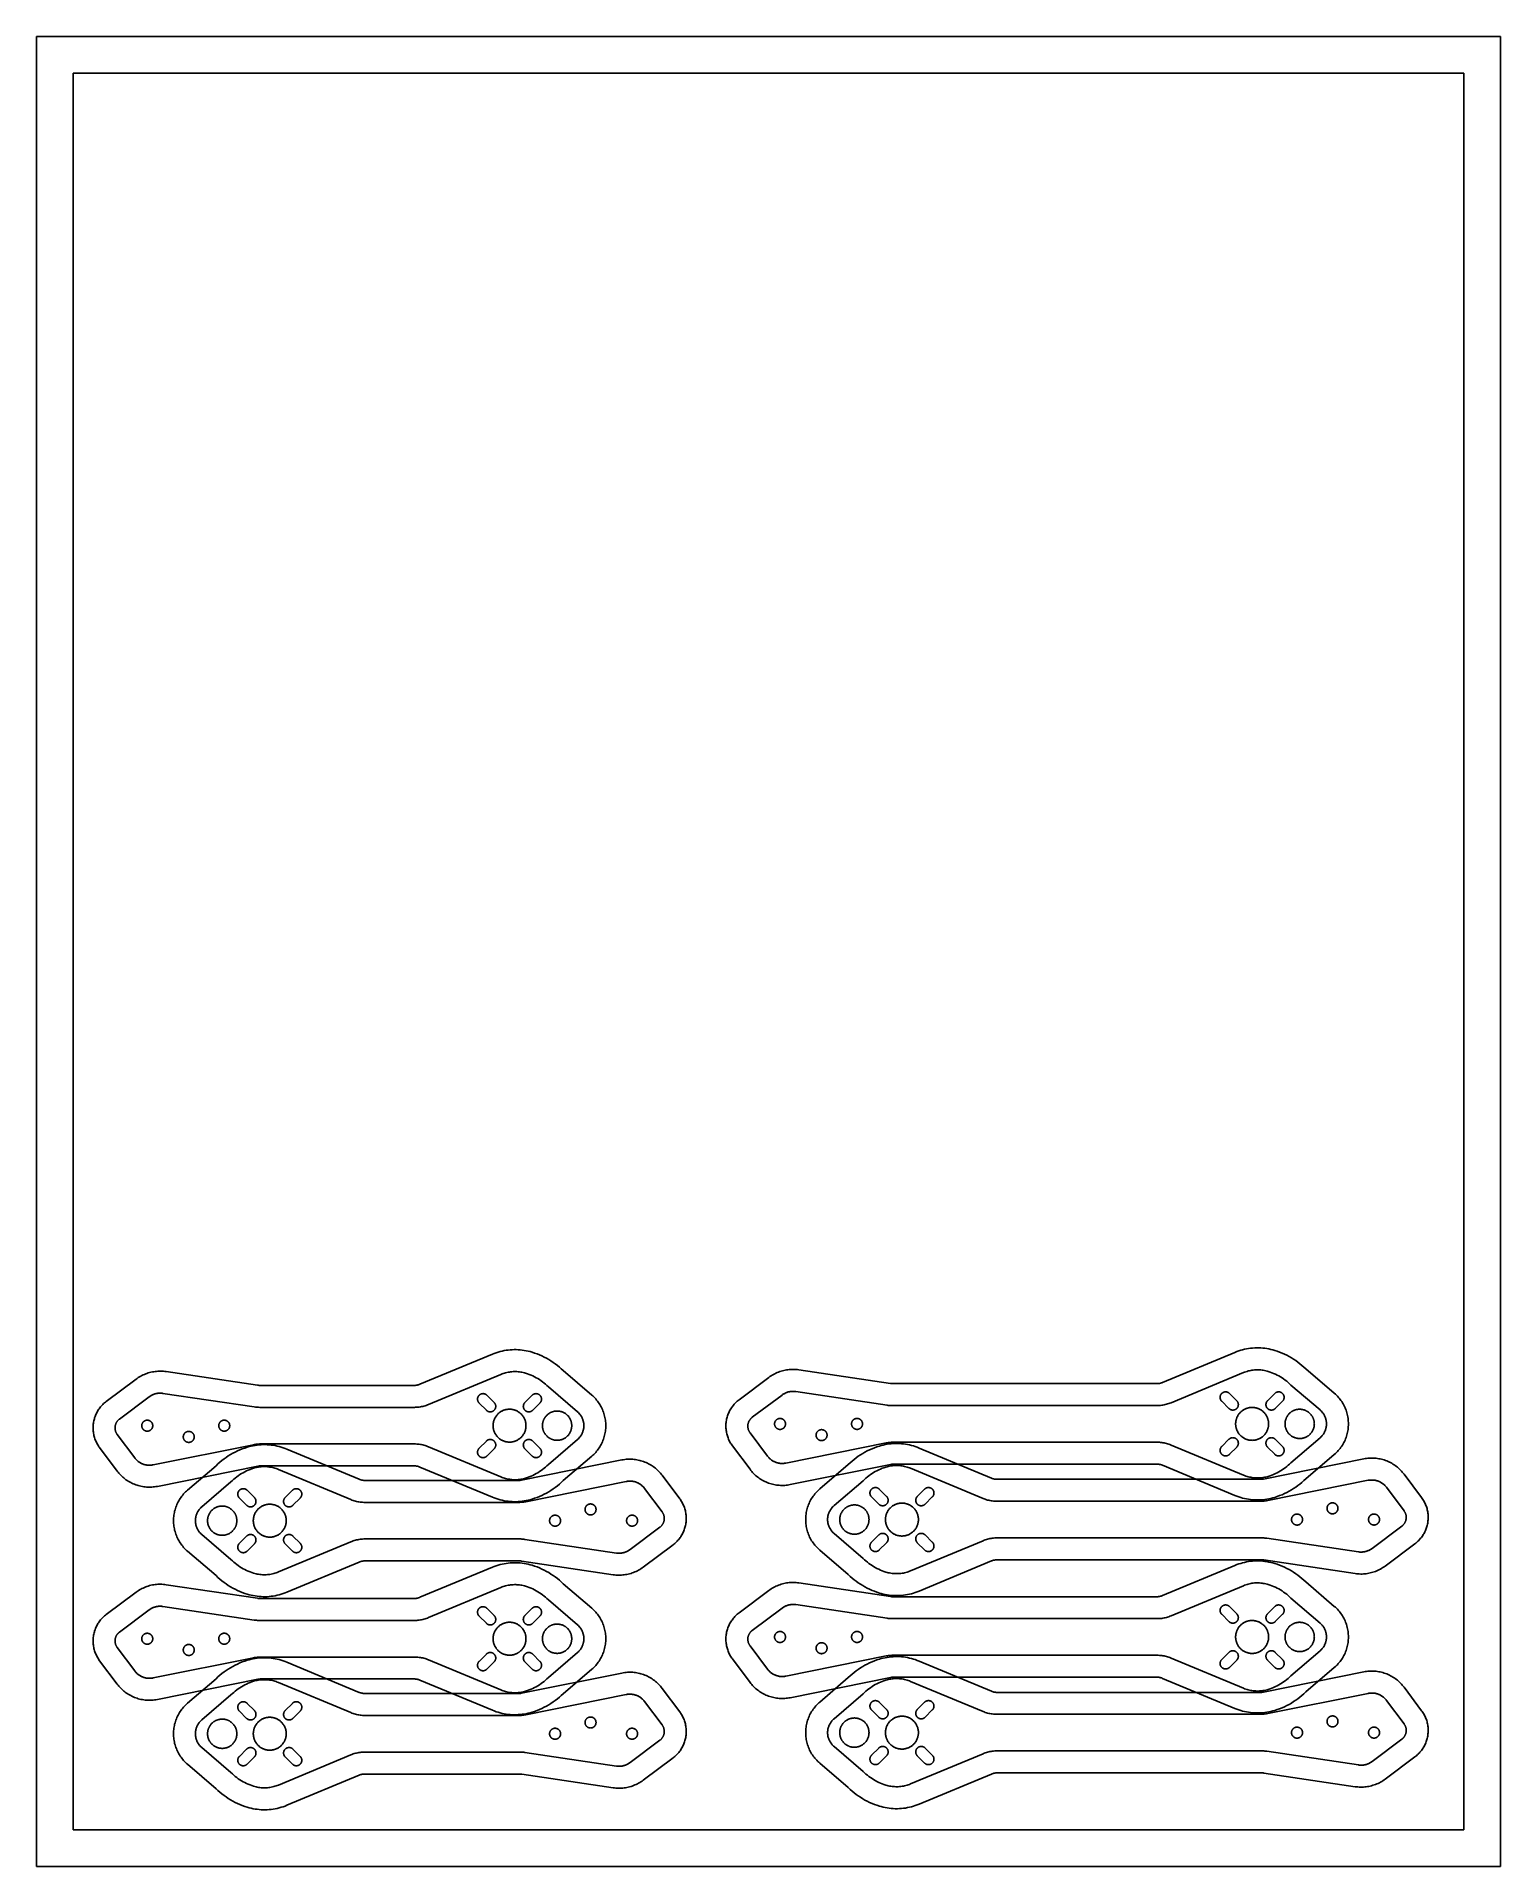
# Model space of a CAD drawing. Header units: millimetres. Extents: x 586 to 986, y -25 to 475.
import ezdxf

# ---------------------------------------------------------------- set-up
doc = ezdxf.new("R2010")
doc.units = ezdxf.units.MM
doc.header["$MEASUREMENT"] = 0
for name, color, linetype, true_color in [('auxiliares', 4, 'Continuous', 0x00ffff), ('corte', 1, 'Continuous', 0xff0000), ('Default', 18, 'Continuous', 0x000000)]:
    doc.layers.add(name, color=color, linetype=linetype, true_color=true_color)

msp = doc.modelspace()

# ---------------------------------------------------------------- linework, layer by layer
at = {"layer": 'auxiliares'}
for p, q in [((976.19, 464.81), (596.19, 464.81)), ((596.19, 464.81), (596.19, -15.19)), ((976.19, -15.19), (976.19, 464.81)), ((711.78, 115.18), (711.26, 114.99)), ((712.31, 115.35), (711.78, 115.18)), ((712.84, 115.5), (712.31, 115.35)), ((713.38, 115.63), (712.84, 115.5)), ((713.92, 115.74), (713.38, 115.63)), ((714.47, 115.84), (713.92, 115.74)), ((715.02, 115.91), (714.47, 115.84)), ((715.57, 115.97), (715.02, 115.91)), ((716.12, 116), (715.57, 115.97)), ((716.68, 116.02), (716.12, 116)), ((717.23, 116.02), (716.68, 116.02)), ((717.79, 116), (717.23, 116.02)), ((718.34, 115.95), (717.79, 116)), ((718.89, 115.89), (718.34, 115.95)), ((719.44, 115.82), (718.89, 115.89)), ((719.99, 115.72), (719.44, 115.82)), ((720.53, 115.6), (719.99, 115.72)), ((721.07, 115.47), (720.53, 115.6)), ((721.6, 115.31), (721.07, 115.47)), ((722.28, 115.09), (721.6, 115.31)), ((722.94, 114.85), (722.28, 115.09)), ((913.66, 115.27), (893.89, 107.03)), ((914.18, 115.48), (913.66, 115.27)), ((914.7, 115.66), (914.18, 115.48)), ((915.23, 115.83), (914.7, 115.66)), ((915.76, 115.98), (915.23, 115.83)), ((916.3, 116.11), (915.76, 115.98)), ((916.84, 116.22), (916.3, 116.11)), ((917.39, 116.32), (916.84, 116.22)), ((917.94, 116.39), (917.39, 116.32)), ((918.49, 116.45), (917.94, 116.39)), ((919.05, 116.48), (918.49, 116.45)), ((919.6, 116.5), (919.05, 116.48)), ((920.15, 116.5), (919.6, 116.5)), ((920.71, 116.48), (920.15, 116.5)), ((921.26, 116.44), (920.71, 116.48)), ((921.81, 116.38), (921.26, 116.44)), ((922.36, 116.3), (921.81, 116.38)), ((922.91, 116.2), (922.36, 116.3)), ((923.45, 116.08), (922.91, 116.2)), ((923.99, 115.95), (923.45, 116.08)), ((924.52, 115.8), (923.99, 115.95)), ((925.2, 115.57), (924.52, 115.8)), ((925.87, 115.33), (925.2, 115.57)), ((926.53, 115.06), (925.87, 115.33)), ((927.18, 114.78), (926.53, 115.06)), ((618.57, 110.04), (618.19, 109.98)), ((618.94, 110.08), (618.57, 110.04)), ((619.32, 110.11), (618.94, 110.08)), ((619.7, 110.12), (619.32, 110.11)), ((620.07, 110.13), (619.7, 110.12)), ((620.45, 110.12), (620.07, 110.13)), ((620.83, 110.09), (620.45, 110.12)), ((621.21, 110.06), (620.83, 110.09)), ((621.58, 110.01), (621.21, 110.06)), ((646.58, 106.28), (621.58, 110.01)), ((710.74, 114.79), (690.96, 106.55)), ((711.26, 114.99), (710.74, 114.79)), ((723.61, 114.58), (722.94, 114.85)), ((724.26, 114.29), (723.61, 114.58)), ((724.9, 113.98), (724.26, 114.29)), ((725.53, 113.65), (724.9, 113.98)), ((726.15, 113.3), (725.53, 113.65)), ((726.75, 112.92), (726.15, 113.3)), ((727.35, 112.53), (726.75, 112.92)), ((727.93, 112.11), (727.35, 112.53)), ((728.49, 111.68), (727.93, 112.11)), ((729.04, 111.23), (728.49, 111.68)), ((729.58, 110.76), (729.04, 111.23)), ((730.09, 110.27), (729.58, 110.76)), ((737.89, 103.6), (730.09, 110.27)), ((789.28, 110), (788.93, 109.87)), ((789.64, 110.12), (789.28, 110)), ((790.01, 110.23), (789.64, 110.12)), ((790.37, 110.32), (790.01, 110.23)), ((790.74, 110.4), (790.37, 110.32)), ((791.11, 110.47), (790.74, 110.4)), ((791.49, 110.52), (791.11, 110.47)), ((791.86, 110.56), (791.49, 110.52)), ((792.24, 110.59), (791.86, 110.56)), ((792.62, 110.61), (792.24, 110.59)), ((793, 110.61), (792.62, 110.61)), ((793.37, 110.6), (793, 110.61)), ((793.75, 110.57), (793.37, 110.6)), ((794.13, 110.54), (793.75, 110.57)), ((794.5, 110.49), (794.13, 110.54)), ((819.5, 106.77), (794.5, 110.49)), ((927.82, 114.47), (927.18, 114.78)), ((928.45, 114.13), (927.82, 114.47)), ((929.07, 113.78), (928.45, 114.13)), ((929.68, 113.41), (929.07, 113.78)), ((930.27, 113.01), (929.68, 113.41)), ((930.85, 112.6), (930.27, 113.01)), ((931.41, 112.16), (930.85, 112.6)), ((931.96, 111.71), (931.41, 112.16)), ((932.5, 111.24), (931.96, 111.71)), ((933.02, 110.75), (932.5, 111.24)), ((940.81, 104.08), (933.02, 110.75)), ((613.37, 107.93), (605.23, 101.84)), ((613.68, 108.15), (613.37, 107.93)), ((613.99, 108.36), (613.68, 108.15)), ((614.31, 108.56), (613.99, 108.36)), ((614.64, 108.75), (614.31, 108.56)), ((614.97, 108.93), (614.64, 108.75)), ((615.31, 109.1), (614.97, 108.93)), ((615.66, 109.25), (615.31, 109.1)), ((616.01, 109.39), (615.66, 109.25)), ((616.36, 109.52), (616.01, 109.39)), ((616.72, 109.64), (616.36, 109.52)), ((617.08, 109.74), (616.72, 109.64)), ((617.45, 109.84), (617.08, 109.74)), ((617.82, 109.92), (617.45, 109.84)), ((618.19, 109.98), (617.82, 109.92)), ((646.69, 106.27), (646.58, 106.28)), ((646.81, 106.26), (646.69, 106.27)), ((646.93, 106.25), (646.81, 106.26)), ((647.05, 106.24), (646.93, 106.25)), ((647.17, 106.24), (647.05, 106.24)), ((689.42, 106.24), (647.17, 106.24)), ((689.56, 106.24), (689.42, 106.24)), ((689.69, 106.25), (689.56, 106.24)), ((689.82, 106.26), (689.69, 106.25)), ((689.95, 106.28), (689.82, 106.26)), ((690.08, 106.29), (689.95, 106.28)), ((690.21, 106.32), (690.08, 106.29)), ((690.34, 106.35), (690.21, 106.32)), ((690.47, 106.38), (690.34, 106.35)), ((690.59, 106.41), (690.47, 106.38)), ((690.72, 106.46), (690.59, 106.41)), ((690.84, 106.5), (690.72, 106.46)), ((690.96, 106.55), (690.84, 106.5)), ((786.29, 108.42), (778.15, 102.32)), ((786.6, 108.64), (786.29, 108.42)), ((786.91, 108.85), (786.6, 108.64)), ((787.23, 109.05), (786.91, 108.85)), ((787.56, 109.24), (787.23, 109.05)), ((787.89, 109.41), (787.56, 109.24)), ((788.23, 109.58), (787.89, 109.41)), ((788.58, 109.73), (788.23, 109.58)), ((788.93, 109.87), (788.58, 109.73)), ((819.62, 106.75), (819.5, 106.77)), ((819.73, 106.74), (819.62, 106.75)), ((819.85, 106.73), (819.73, 106.74)), ((819.97, 106.73), (819.85, 106.73)), ((820.09, 106.72), (819.97, 106.73)), ((892.35, 106.72), (820.09, 106.72)), ((892.48, 106.73), (892.35, 106.72)), ((892.61, 106.73), (892.48, 106.73)), ((892.74, 106.74), (892.61, 106.73)), ((892.87, 106.76), (892.74, 106.74)), ((893, 106.78), (892.87, 106.76)), ((893.13, 106.8), (893, 106.78)), ((893.26, 106.83), (893.13, 106.8)), ((893.39, 106.86), (893.26, 106.83)), ((893.51, 106.9), (893.39, 106.86)), ((893.64, 106.94), (893.51, 106.9)), ((893.76, 106.98), (893.64, 106.94)), ((893.89, 107.03), (893.76, 106.98)), ((603.49, 100.12), (603.3, 99.87)), ((603.68, 100.36), (603.49, 100.12)), ((603.88, 100.59), (603.68, 100.36)), ((604.09, 100.82), (603.88, 100.59)), ((604.3, 101.04), (604.09, 100.82)), ((604.52, 101.25), (604.3, 101.04)), ((604.75, 101.46), (604.52, 101.25)), ((604.99, 101.65), (604.75, 101.46)), ((605.23, 101.84), (604.99, 101.65)), ((738.17, 103.35), (737.89, 103.6)), ((738.45, 103.08), (738.17, 103.35)), ((738.71, 102.81), (738.45, 103.08)), ((738.97, 102.53), (738.71, 102.81)), ((739.22, 102.25), (738.97, 102.53)), ((739.45, 101.95), (739.22, 102.25)), ((739.68, 101.64), (739.45, 101.95)), ((739.9, 101.33), (739.68, 101.64)), ((740.1, 101.01), (739.9, 101.33)), ((740.29, 100.69), (740.1, 101.01)), ((740.48, 100.35), (740.29, 100.69)), ((740.65, 100.01), (740.48, 100.35)), ((740.8, 99.67), (740.65, 100.01)), ((776.05, 100.1), (775.89, 99.84)), ((776.23, 100.36), (776.05, 100.1)), ((776.41, 100.6), (776.23, 100.36)), ((776.6, 100.84), (776.41, 100.6)), ((776.8, 101.08), (776.6, 100.84)), ((777.01, 101.3), (776.8, 101.08)), ((777.22, 101.52), (777.01, 101.3)), ((777.44, 101.74), (777.22, 101.52)), ((777.67, 101.94), (777.44, 101.74)), ((777.91, 102.14), (777.67, 101.94)), ((778.15, 102.32), (777.91, 102.14)), ((941.09, 103.83), (940.81, 104.08)), ((941.37, 103.57), (941.09, 103.83)), ((941.64, 103.3), (941.37, 103.57)), ((941.89, 103.02), (941.64, 103.3)), ((942.14, 102.73), (941.89, 103.02)), ((942.38, 102.43), (942.14, 102.73)), ((942.6, 102.13), (942.38, 102.43)), ((942.82, 101.81), (942.6, 102.13)), ((943.02, 101.49), (942.82, 101.81)), ((943.22, 101.17), (943.02, 101.49)), ((943.4, 100.83), (943.22, 101.17)), ((943.57, 100.5), (943.4, 100.83)), ((943.73, 100.15), (943.57, 100.5)), ((943.87, 99.8), (943.73, 100.15)), ((601.63, 95), (601.62, 94.69)), ((601.65, 95.31), (601.63, 95)), ((601.68, 95.61), (601.65, 95.31)), ((601.72, 95.92), (601.68, 95.61)), ((601.76, 96.22), (601.72, 95.92)), ((601.82, 96.52), (601.76, 96.22)), ((601.89, 96.82), (601.82, 96.52)), ((601.97, 97.12), (601.89, 96.82)), ((602.06, 97.41), (601.97, 97.12)), ((602.16, 97.7), (602.06, 97.41)), ((602.27, 97.99), (602.16, 97.7)), ((602.39, 98.27), (602.27, 97.99)), ((602.52, 98.55), (602.39, 98.27)), ((602.66, 98.83), (602.52, 98.55)), ((602.81, 99.1), (602.66, 98.83)), ((602.96, 99.36), (602.81, 99.1)), ((603.13, 99.62), (602.96, 99.36)), ((603.3, 99.87), (603.13, 99.62)), ((740.95, 99.32), (740.8, 99.67)), ((741.09, 98.96), (740.95, 99.32)), ((741.21, 98.6), (741.09, 98.96)), ((741.32, 98.24), (741.21, 98.6)), ((741.42, 97.87), (741.32, 98.24)), ((741.5, 97.5), (741.42, 97.87)), ((741.57, 97.13), (741.5, 97.5)), ((741.63, 96.75), (741.57, 97.13)), ((741.68, 96.38), (741.63, 96.75)), ((741.71, 96), (741.68, 96.38)), ((741.73, 95.62), (741.71, 96)), ((741.74, 95.24), (741.73, 95.62)), ((741.73, 94.86), (741.74, 95.24)), ((774.57, 95.79), (774.55, 95.48)), ((774.55, 95.48), (774.55, 95.18)), ((774.55, 95.18), (774.55, 94.87)), ((774.6, 96.1), (774.57, 95.79)), ((774.64, 96.4), (774.6, 96.1)), ((774.69, 96.7), (774.64, 96.4)), ((774.75, 97.01), (774.69, 96.7)), ((774.82, 97.31), (774.75, 97.01)), ((774.9, 97.6), (774.82, 97.31)), ((774.99, 97.9), (774.9, 97.6)), ((775.09, 98.19), (774.99, 97.9)), ((775.19, 98.47), (775.09, 98.19)), ((775.31, 98.76), (775.19, 98.47)), ((775.44, 99.04), (775.31, 98.76)), ((775.58, 99.31), (775.44, 99.04)), ((775.73, 99.58), (775.58, 99.31)), ((775.89, 99.84), (775.73, 99.58)), ((944.01, 99.45), (943.87, 99.8)), ((944.13, 99.09), (944.01, 99.45)), ((944.24, 98.72), (944.13, 99.09)), ((944.34, 98.36), (944.24, 98.72)), ((944.42, 97.99), (944.34, 98.36)), ((944.49, 97.61), (944.42, 97.99)), ((944.55, 97.24), (944.49, 97.61)), ((944.6, 96.86), (944.55, 97.24)), ((944.63, 96.48), (944.6, 96.86)), ((944.65, 96.1), (944.63, 96.48)), ((944.63, 94.96), (944.65, 95.34)), ((944.66, 95.72), (944.65, 96.1)), ((944.65, 95.34), (944.66, 95.72)), ((601.62, 94.69), (601.63, 94.39)), ((601.63, 94.39), (601.64, 94.08)), ((601.64, 94.08), (601.67, 93.77)), ((601.67, 93.77), (601.7, 93.47)), ((601.7, 93.47), (601.75, 93.16)), ((601.75, 93.16), (601.8, 92.86)), ((601.8, 92.86), (601.87, 92.56)), ((601.87, 92.56), (601.94, 92.26)), ((601.94, 92.26), (602.03, 91.97)), ((602.03, 91.97), (602.13, 91.68)), ((602.13, 91.68), (602.23, 91.39)), ((602.23, 91.39), (602.35, 91.1)), ((602.35, 91.1), (602.47, 90.82)), ((602.47, 90.82), (602.61, 90.55)), ((602.61, 90.55), (602.75, 90.28)), ((602.75, 90.28), (602.91, 90.01)), ((602.91, 90.01), (603.07, 89.75)), ((647.55, 90.03), (647, 89.99)), ((648.1, 90.05), (647.55, 90.03)), ((648.66, 90.05), (648.1, 90.05)), ((649.21, 90.04), (648.66, 90.05)), ((649.77, 90), (649.21, 90.04)), ((740.29, 89.8), (740.48, 90.13)), ((740.48, 90.13), (740.65, 90.47)), ((740.65, 90.47), (740.8, 90.81)), ((740.8, 90.81), (740.95, 91.16)), ((740.95, 91.16), (741.09, 91.52)), ((741.09, 91.52), (741.21, 91.88)), ((741.21, 91.88), (741.32, 92.24)), ((741.32, 92.24), (741.42, 92.61)), ((741.42, 92.61), (741.5, 92.98)), ((741.5, 92.98), (741.57, 93.35)), ((741.57, 93.35), (741.63, 93.73)), ((741.63, 93.73), (741.68, 94.1)), ((741.68, 94.1), (741.71, 94.48)), ((741.71, 94.48), (741.73, 94.86)), ((774.55, 94.87), (774.56, 94.56)), ((774.56, 94.56), (774.59, 94.26)), ((774.59, 94.26), (774.62, 93.95)), ((774.62, 93.95), (774.67, 93.65)), ((774.67, 93.65), (774.72, 93.34)), ((774.72, 93.34), (774.79, 93.04)), ((774.79, 93.04), (774.87, 92.75)), ((774.87, 92.75), (774.95, 92.45)), ((774.95, 92.45), (775.05, 92.16)), ((775.05, 92.16), (775.15, 91.87)), ((775.15, 91.87), (775.27, 91.59)), ((775.27, 91.59), (775.39, 91.31)), ((775.39, 91.31), (775.53, 91.03)), ((775.53, 91.03), (775.67, 90.76)), ((775.67, 90.76), (775.83, 90.49)), ((775.83, 90.49), (775.99, 90.23)), ((775.99, 90.23), (776.16, 89.98)), ((818.1, 90.06), (817.55, 89.94)), ((818.64, 90.16), (818.1, 90.06)), ((819.19, 90.23), (818.64, 90.16)), ((819.74, 90.29), (819.19, 90.23)), ((820.29, 90.33), (819.74, 90.29)), ((820.85, 90.36), (820.29, 90.33)), ((821.4, 90.36), (820.85, 90.36)), ((821.96, 90.34), (821.4, 90.36)), ((822.51, 90.3), (821.96, 90.34)), ((823.06, 90.25), (822.51, 90.3)), ((823.61, 90.17), (823.06, 90.25)), ((824.16, 90.08), (823.61, 90.17)), ((824.7, 89.97), (824.16, 90.08)), ((943.02, 89.95), (943.22, 90.28)), ((943.22, 90.28), (943.4, 90.61)), ((943.4, 90.61), (943.57, 90.95)), ((943.57, 90.95), (943.73, 91.3)), ((943.73, 91.3), (943.87, 91.65)), ((943.87, 91.65), (944.01, 92)), ((944.01, 92), (944.13, 92.36)), ((944.13, 92.36), (944.24, 92.72)), ((944.24, 92.72), (944.34, 93.09)), ((944.34, 93.09), (944.42, 93.46)), ((944.42, 93.46), (944.49, 93.83)), ((944.49, 93.83), (944.55, 94.21)), ((944.55, 94.21), (944.6, 94.59)), ((944.6, 94.59), (944.63, 94.96)), ((603.07, 89.75), (603.24, 89.49)), ((603.24, 89.49), (603.42, 89.24)), ((603.42, 89.24), (608.22, 82.83)), ((636.29, 85.26), (635.76, 84.79)), ((636.84, 85.71), (636.29, 85.26)), ((637.41, 86.15), (636.84, 85.71)), ((637.99, 86.56), (637.41, 86.15)), ((638.58, 86.96), (637.99, 86.56)), ((639.19, 87.33), (638.58, 86.96)), ((639.81, 87.68), (639.19, 87.33)), ((640.44, 88.02), (639.81, 87.68)), ((641.08, 88.33), (640.44, 88.02)), ((641.73, 88.62), (641.08, 88.33)), ((642.39, 88.88), (641.73, 88.62)), ((643.06, 89.13), (642.39, 88.88)), ((643.74, 89.35), (643.06, 89.13)), ((644.27, 89.5), (643.74, 89.35)), ((644.81, 89.64), (644.27, 89.5)), ((645.35, 89.75), (644.81, 89.64)), ((645.9, 89.85), (645.35, 89.75)), ((646.45, 89.93), (645.9, 89.85)), ((647, 89.99), (646.45, 89.93)), ((650.32, 89.94), (649.77, 90)), ((650.87, 89.87), (650.32, 89.94)), ((651.41, 89.78), (650.87, 89.87)), ((651.96, 89.66), (651.41, 89.78)), ((652.5, 89.53), (651.96, 89.66)), ((653.03, 89.38), (652.5, 89.53)), ((653.56, 89.21), (653.03, 89.38)), ((654.08, 89.03), (653.56, 89.21)), ((654.6, 88.82), (654.08, 89.03)), ((674.37, 80.58), (654.6, 88.82)), ((746.14, 85.87), (718.7, 80.35)), ((730.09, 80.21), (737.89, 86.88)), ((737.89, 86.88), (738.17, 87.14)), ((738.17, 87.14), (738.45, 87.4)), ((738.45, 87.4), (738.71, 87.67)), ((738.71, 87.67), (738.97, 87.95)), ((738.97, 87.95), (739.22, 88.24)), ((739.22, 88.24), (739.45, 88.53)), ((739.45, 88.53), (739.68, 88.84)), ((739.68, 88.84), (739.9, 89.15)), ((739.9, 89.15), (740.1, 89.47)), ((740.1, 89.47), (740.29, 89.8)), ((746.51, 85.94), (746.14, 85.87)), ((746.89, 86), (746.51, 85.94)), ((747.26, 86.04), (746.89, 86)), ((747.63, 86.07), (747.26, 86.04)), ((748.01, 86.09), (747.63, 86.07)), ((748.38, 86.09), (748.01, 86.09)), ((748.76, 86.08), (748.38, 86.09)), ((749.13, 86.06), (748.76, 86.08)), ((749.51, 86.03), (749.13, 86.06)), ((749.88, 85.98), (749.51, 86.03)), ((750.25, 85.92), (749.88, 85.98)), ((750.62, 85.85), (750.25, 85.92)), ((750.99, 85.76), (750.62, 85.85)), ((751.35, 85.66), (750.99, 85.76)), ((751.71, 85.55), (751.35, 85.66)), ((752.06, 85.43), (751.71, 85.55)), ((752.41, 85.3), (752.06, 85.43)), ((752.76, 85.15), (752.41, 85.3)), ((753.1, 84.99), (752.76, 85.15)), ((776.16, 89.98), (776.34, 89.73)), ((776.34, 89.73), (781.14, 83.32)), ((808.5, 85.1), (807.99, 84.61)), ((809.04, 85.57), (808.5, 85.1)), ((809.59, 86.02), (809.04, 85.57)), ((810.15, 86.45), (809.59, 86.02)), ((810.73, 86.87), (810.15, 86.45)), ((811.33, 87.26), (810.73, 86.87)), ((811.93, 87.64), (811.33, 87.26)), ((812.55, 87.99), (811.93, 87.64)), ((813.18, 88.32), (812.55, 87.99)), ((813.82, 88.63), (813.18, 88.32)), ((814.48, 88.92), (813.82, 88.63)), ((815.14, 89.19), (814.48, 88.92)), ((815.81, 89.43), (815.14, 89.19)), ((816.48, 89.65), (815.81, 89.43)), ((817.02, 89.81), (816.48, 89.65)), ((817.55, 89.94), (817.02, 89.81)), ((825.24, 89.84), (824.7, 89.97)), ((825.77, 89.69), (825.24, 89.84)), ((826.3, 89.52), (825.77, 89.69)), ((826.82, 89.33), (826.3, 89.52)), ((827.34, 89.13), (826.82, 89.33)), ((847.12, 80.89), (827.34, 89.13)), ((948.89, 86.18), (921.45, 80.66)), ((933.02, 80.7), (940.81, 87.37)), ((940.81, 87.37), (941.09, 87.62)), ((941.09, 87.62), (941.37, 87.88)), ((941.37, 87.88), (941.64, 88.15)), ((941.64, 88.15), (941.89, 88.43)), ((941.89, 88.43), (942.14, 88.72)), ((942.14, 88.72), (942.38, 89.02)), ((942.38, 89.02), (942.6, 89.32)), ((942.6, 89.32), (942.82, 89.63)), ((942.82, 89.63), (943.02, 89.95)), ((949.26, 86.25), (948.89, 86.18)), ((949.63, 86.3), (949.26, 86.25)), ((950, 86.34), (949.63, 86.3)), ((950.38, 86.37), (950, 86.34)), ((950.75, 86.39), (950.38, 86.37)), ((951.13, 86.39), (950.75, 86.39)), ((951.5, 86.39), (951.13, 86.39)), ((951.88, 86.36), (951.5, 86.39)), ((952.25, 86.33), (951.88, 86.36)), ((952.63, 86.28), (952.25, 86.33)), ((953, 86.22), (952.63, 86.28)), ((953.36, 86.15), (953, 86.22)), ((953.73, 86.07), (953.36, 86.15)), ((954.09, 85.97), (953.73, 86.07)), ((954.45, 85.86), (954.09, 85.97)), ((954.81, 85.74), (954.45, 85.86)), ((955.16, 85.6), (954.81, 85.74)), ((955.5, 85.46), (955.16, 85.6)), ((955.85, 85.3), (955.5, 85.46)), ((956.18, 85.13), (955.85, 85.3)), ((956.51, 84.95), (956.18, 85.13)), ((608.22, 82.83), (608.45, 82.54)), ((608.45, 82.54), (608.69, 82.25)), ((608.69, 82.25), (608.94, 81.97)), ((608.94, 81.97), (609.2, 81.7)), ((609.2, 81.7), (609.46, 81.43)), ((609.46, 81.43), (609.74, 81.18)), ((609.74, 81.18), (610.03, 80.94)), ((610.03, 80.94), (610.32, 80.7)), ((610.32, 80.7), (610.62, 80.48)), ((610.62, 80.48), (610.93, 80.27)), ((610.93, 80.27), (611.25, 80.06)), ((611.25, 80.06), (611.57, 79.87)), ((619.19, 78.64), (646.63, 84.16)), ((635.24, 84.3), (627.45, 77.63)), ((635.76, 84.79), (635.24, 84.3)), ((646.63, 84.16), (646.76, 84.19)), ((646.76, 84.19), (646.89, 84.21)), ((646.89, 84.21), (647.02, 84.22)), ((647.02, 84.22), (647.16, 84.23)), ((647.16, 84.23), (647.29, 84.24)), ((647.29, 84.24), (647.42, 84.24)), ((647.42, 84.24), (689.42, 84.24)), ((674.5, 80.53), (674.37, 80.58)), ((674.62, 80.49), (674.5, 80.53)), ((674.74, 80.45), (674.62, 80.49)), ((674.87, 80.41), (674.74, 80.45)), ((675, 80.38), (674.87, 80.41)), ((675.13, 80.35), (675, 80.38)), ((675.26, 80.33), (675.13, 80.35)), ((675.39, 80.31), (675.26, 80.33)), ((675.52, 80.29), (675.39, 80.31)), ((675.65, 80.28), (675.52, 80.29)), ((675.78, 80.28), (675.65, 80.28)), ((675.91, 80.28), (675.78, 80.28)), ((717.92, 80.28), (675.91, 80.28)), ((689.42, 84.24), (689.56, 84.24)), ((689.56, 84.24), (689.69, 84.23)), ((689.69, 84.23), (689.82, 84.22)), ((689.82, 84.22), (689.95, 84.21)), ((689.95, 84.21), (690.08, 84.19)), ((690.08, 84.19), (690.21, 84.16)), ((690.21, 84.16), (690.34, 84.14)), ((690.34, 84.14), (690.47, 84.1)), ((690.47, 84.1), (690.59, 84.07)), ((690.59, 84.07), (690.72, 84.03)), ((690.72, 84.03), (690.84, 83.98)), ((690.84, 83.98), (690.96, 83.93)), ((690.96, 83.93), (710.74, 75.69)), ((718.05, 80.28), (717.92, 80.28)), ((718.18, 80.28), (718.05, 80.28)), ((718.31, 80.29), (718.18, 80.28)), ((718.44, 80.31), (718.31, 80.29)), ((718.57, 80.33), (718.44, 80.31)), ((718.7, 80.35), (718.57, 80.33)), ((729.58, 79.73), (730.09, 80.21)), ((753.44, 84.82), (753.1, 84.99)), ((753.77, 84.64), (753.44, 84.82)), ((754.09, 84.45), (753.77, 84.64)), ((754.4, 84.25), (754.09, 84.45)), ((754.71, 84.04), (754.4, 84.25)), ((755.02, 83.81), (754.71, 84.04)), ((755.31, 83.58), (755.02, 83.81)), ((755.6, 83.34), (755.31, 83.58)), ((755.87, 83.08), (755.6, 83.34)), ((756.14, 82.82), (755.87, 83.08)), ((756.4, 82.55), (756.14, 82.82)), ((756.65, 82.27), (756.4, 82.55)), ((756.89, 81.98), (756.65, 82.27)), ((757.12, 81.68), (756.89, 81.98)), ((761.92, 75.27), (757.12, 81.68)), ((781.14, 83.32), (781.37, 83.02)), ((781.37, 83.02), (781.61, 82.73)), ((781.61, 82.73), (781.86, 82.45)), ((781.86, 82.45), (782.12, 82.18)), ((782.12, 82.18), (782.39, 81.92)), ((782.39, 81.92), (782.66, 81.66)), ((782.66, 81.66), (782.95, 81.42)), ((782.95, 81.42), (783.24, 81.19)), ((783.24, 81.19), (783.55, 80.96)), ((783.55, 80.96), (783.85, 80.75)), ((783.85, 80.75), (784.17, 80.55)), ((784.17, 80.55), (784.49, 80.35)), ((784.49, 80.35), (784.82, 80.17)), ((784.82, 80.17), (785.16, 80)), ((785.16, 80), (785.5, 79.85)), ((792.11, 79.12), (819.55, 84.65)), ((807.99, 84.61), (800.19, 77.94)), ((819.55, 84.65), (819.68, 84.67)), ((819.68, 84.67), (819.82, 84.69)), ((819.82, 84.69), (819.95, 84.7)), ((819.95, 84.7), (820.08, 84.71)), ((820.08, 84.71), (820.21, 84.72)), ((820.21, 84.72), (820.34, 84.72)), ((820.34, 84.72), (892.35, 84.72)), ((847.24, 80.84), (847.12, 80.89)), ((847.36, 80.79), (847.24, 80.84)), ((847.49, 80.75), (847.36, 80.79)), ((847.62, 80.72), (847.49, 80.75)), ((847.74, 80.69), (847.62, 80.72)), ((847.87, 80.66), (847.74, 80.69)), ((848, 80.63), (847.87, 80.66)), ((848.13, 80.61), (848, 80.63)), ((848.26, 80.6), (848.13, 80.61)), ((848.39, 80.59), (848.26, 80.6)), ((848.52, 80.58), (848.39, 80.59)), ((848.66, 80.58), (848.52, 80.58)), ((920.66, 80.58), (848.66, 80.58)), ((892.35, 84.72), (892.48, 84.72)), ((892.48, 84.72), (892.61, 84.71)), ((892.61, 84.71), (892.74, 84.7)), ((892.74, 84.7), (892.87, 84.69)), ((892.87, 84.69), (893, 84.67)), ((893, 84.67), (893.13, 84.65)), ((893.13, 84.65), (893.26, 84.62)), ((893.26, 84.62), (893.39, 84.59)), ((893.39, 84.59), (893.51, 84.55)), ((893.51, 84.55), (893.64, 84.51)), ((893.64, 84.51), (893.76, 84.46)), ((893.76, 84.46), (893.89, 84.42)), ((893.89, 84.42), (913.66, 76.18)), ((920.79, 80.58), (920.66, 80.58)), ((920.92, 80.59), (920.79, 80.58)), ((921.06, 80.6), (920.92, 80.59)), ((921.19, 80.61), (921.06, 80.6)), ((921.32, 80.63), (921.19, 80.61)), ((921.45, 80.66), (921.32, 80.63)), ((931.96, 79.74), (932.5, 80.21)), ((932.5, 80.21), (933.02, 80.7)), ((956.83, 84.76), (956.51, 84.95)), ((957.15, 84.55), (956.83, 84.76)), ((957.46, 84.34), (957.15, 84.55)), ((957.76, 84.12), (957.46, 84.34)), ((958.05, 83.88), (957.76, 84.12)), ((958.34, 83.64), (958.05, 83.88)), ((958.62, 83.39), (958.34, 83.64)), ((958.89, 83.12), (958.62, 83.39)), ((959.14, 82.85), (958.89, 83.12)), ((959.39, 82.57), (959.14, 82.85)), ((959.63, 82.28), (959.39, 82.57)), ((959.86, 81.99), (959.63, 82.28)), ((964.66, 75.58), (959.86, 81.99)), ((611.57, 79.87), (611.9, 79.69)), ((611.9, 79.69), (612.24, 79.52)), ((612.24, 79.52), (612.58, 79.36)), ((612.58, 79.36), (612.92, 79.22)), ((612.92, 79.22), (613.27, 79.08)), ((613.27, 79.08), (613.63, 78.96)), ((613.63, 78.96), (613.99, 78.85)), ((613.99, 78.85), (614.35, 78.76)), ((614.35, 78.76), (614.72, 78.67)), ((614.72, 78.67), (615.09, 78.6)), ((615.09, 78.6), (615.46, 78.54)), ((615.46, 78.54), (615.83, 78.49)), ((615.83, 78.49), (616.2, 78.46)), ((616.2, 78.46), (616.58, 78.43)), ((616.58, 78.43), (616.95, 78.43)), ((616.95, 78.43), (617.33, 78.43)), ((617.33, 78.43), (617.7, 78.45)), ((617.7, 78.45), (618.08, 78.48)), ((618.08, 78.48), (618.45, 78.52)), ((618.45, 78.52), (618.82, 78.57)), ((618.82, 78.57), (619.19, 78.64)), ((625.24, 75.05), (625.04, 74.72)), ((625.44, 75.37), (625.24, 75.05)), ((625.66, 75.68), (625.44, 75.37)), ((625.88, 75.98), (625.66, 75.68)), ((626.12, 76.28), (625.88, 75.98)), ((626.37, 76.57), (626.12, 76.28)), ((626.62, 76.85), (626.37, 76.57)), ((626.89, 77.12), (626.62, 76.85)), ((627.17, 77.38), (626.89, 77.12)), ((627.45, 77.63), (627.17, 77.38)), ((710.74, 75.69), (711.26, 75.49)), ((711.26, 75.49), (711.78, 75.3)), ((711.78, 75.3), (712.31, 75.13)), ((712.31, 75.13), (712.84, 74.98)), ((720.53, 74.88), (721.07, 75.01)), ((721.07, 75.01), (721.6, 75.17)), ((721.6, 75.17), (722.28, 75.39)), ((722.28, 75.39), (722.94, 75.63)), ((722.94, 75.63), (723.61, 75.9)), ((723.61, 75.9), (724.26, 76.19)), ((724.26, 76.19), (724.9, 76.5)), ((724.9, 76.5), (725.53, 76.83)), ((725.53, 76.83), (726.15, 77.18)), ((726.15, 77.18), (726.75, 77.56)), ((726.75, 77.56), (727.35, 77.95)), ((727.35, 77.95), (727.93, 78.37)), ((727.93, 78.37), (728.49, 78.8)), ((728.49, 78.8), (729.04, 79.25)), ((729.04, 79.25), (729.58, 79.73)), ((762.1, 75.02), (761.92, 75.27)), ((762.27, 74.77), (762.1, 75.02)), ((785.5, 79.85), (785.85, 79.7)), ((785.85, 79.7), (786.2, 79.57)), ((786.2, 79.57), (786.55, 79.45)), ((786.55, 79.45), (786.91, 79.34)), ((786.91, 79.34), (787.27, 79.24)), ((787.27, 79.24), (787.64, 79.15)), ((787.64, 79.15), (788.01, 79.08)), ((788.01, 79.08), (788.38, 79.02)), ((788.38, 79.02), (788.75, 78.97)), ((788.75, 78.97), (789.12, 78.94)), ((789.12, 78.94), (789.5, 78.92)), ((789.5, 78.92), (789.88, 78.91)), ((789.88, 78.91), (790.25, 78.91)), ((790.25, 78.91), (790.63, 78.93)), ((790.63, 78.93), (791, 78.96)), ((791, 78.96), (791.37, 79)), ((791.37, 79), (791.75, 79.06)), ((791.75, 79.06), (792.11, 79.12)), ((797.79, 75.02), (797.61, 74.69)), ((797.98, 75.35), (797.79, 75.02)), ((798.19, 75.67), (797.98, 75.35)), ((798.4, 75.98), (798.19, 75.67)), ((798.63, 76.29), (798.4, 75.98)), ((798.86, 76.58), (798.63, 76.29)), ((799.11, 76.87), (798.86, 76.58)), ((799.37, 77.15), (799.11, 76.87)), ((799.63, 77.42), (799.37, 77.15)), ((799.91, 77.69), (799.63, 77.42)), ((800.19, 77.94), (799.91, 77.69)), ((913.66, 76.18), (914.18, 75.97)), ((914.18, 75.97), (914.7, 75.78)), ((914.7, 75.78), (915.23, 75.62)), ((915.23, 75.62), (915.76, 75.47)), ((915.76, 75.47), (916.3, 75.34)), ((916.3, 75.34), (916.84, 75.22)), ((916.84, 75.22), (917.39, 75.13)), ((917.39, 75.13), (917.94, 75.05)), ((917.94, 75.05), (918.49, 75)), ((920.71, 74.97), (921.26, 75.01)), ((921.26, 75.01), (921.81, 75.07)), ((921.81, 75.07), (922.36, 75.15)), ((922.36, 75.15), (922.91, 75.25)), ((922.91, 75.25), (923.45, 75.36)), ((923.45, 75.36), (923.99, 75.5)), ((923.99, 75.5), (924.52, 75.65)), ((924.52, 75.65), (925.2, 75.87)), ((925.2, 75.87), (925.87, 76.12)), ((925.87, 76.12), (926.53, 76.38)), ((926.53, 76.38), (927.18, 76.67)), ((927.18, 76.67), (927.82, 76.98)), ((927.82, 76.98), (928.45, 77.31)), ((928.45, 77.31), (929.07, 77.67)), ((929.07, 77.67), (929.68, 78.04)), ((929.68, 78.04), (930.27, 78.44)), ((930.27, 78.44), (930.85, 78.85)), ((930.85, 78.85), (931.41, 79.28)), ((931.41, 79.28), (931.96, 79.74)), ((964.84, 75.33), (964.66, 75.58)), ((965.01, 75.07), (964.84, 75.33)), ((965.18, 74.81), (965.01, 75.07)), ((623.63, 70.03), (623.61, 69.65)), ((623.66, 70.41), (623.63, 70.03)), ((623.71, 70.79), (623.66, 70.41)), ((623.77, 71.16), (623.71, 70.79)), ((623.84, 71.54), (623.77, 71.16)), ((623.92, 71.91), (623.84, 71.54)), ((624.02, 72.27), (623.92, 71.91)), ((624.13, 72.64), (624.02, 72.27)), ((624.25, 73), (624.13, 72.64)), ((624.39, 73.35), (624.25, 73)), ((624.53, 73.7), (624.39, 73.35)), ((624.69, 74.05), (624.53, 73.7)), ((624.86, 74.39), (624.69, 74.05)), ((625.04, 74.72), (624.86, 74.39)), ((712.84, 74.98), (713.38, 74.85)), ((713.38, 74.85), (713.92, 74.74)), ((713.92, 74.74), (714.47, 74.65)), ((714.47, 74.65), (715.02, 74.57)), ((715.02, 74.57), (715.57, 74.52)), ((715.57, 74.52), (716.12, 74.48)), ((716.12, 74.48), (716.68, 74.46)), ((716.68, 74.46), (717.23, 74.47)), ((717.23, 74.47), (717.79, 74.49)), ((717.79, 74.49), (718.34, 74.53)), ((718.34, 74.53), (718.89, 74.59)), ((718.89, 74.59), (719.44, 74.67)), ((719.44, 74.67), (719.99, 74.76)), ((719.99, 74.76), (720.53, 74.88)), ((762.43, 74.51), (762.27, 74.77)), ((762.59, 74.24), (762.43, 74.51)), ((762.73, 73.97), (762.59, 74.24)), ((762.86, 73.69), (762.73, 73.97)), ((762.99, 73.41), (762.86, 73.69)), ((763.11, 73.13), (762.99, 73.41)), ((763.21, 72.84), (763.11, 73.13)), ((763.31, 72.55), (763.21, 72.84)), ((763.39, 72.25), (763.31, 72.55)), ((763.47, 71.96), (763.39, 72.25)), ((763.54, 71.65), (763.47, 71.96)), ((763.59, 71.35), (763.54, 71.65)), ((763.64, 71.05), (763.59, 71.35)), ((763.67, 70.74), (763.64, 71.05)), ((763.7, 70.44), (763.67, 70.74)), ((763.71, 70.13), (763.7, 70.44)), ((763.71, 69.82), (763.71, 70.13)), ((796.37, 70.34), (796.35, 69.96)), ((796.41, 70.72), (796.37, 70.34)), ((796.45, 71.09), (796.41, 70.72)), ((796.51, 71.47), (796.45, 71.09)), ((796.58, 71.84), (796.51, 71.47)), ((796.67, 72.21), (796.58, 71.84)), ((796.76, 72.58), (796.67, 72.21)), ((796.87, 72.94), (796.76, 72.58)), ((796.99, 73.3), (796.87, 72.94)), ((797.13, 73.66), (796.99, 73.3)), ((797.28, 74.01), (797.13, 73.66)), ((797.44, 74.35), (797.28, 74.01)), ((797.61, 74.69), (797.44, 74.35)), ((918.49, 75), (919.05, 74.96)), ((919.05, 74.96), (919.6, 74.95)), ((919.6, 74.95), (920.15, 74.95)), ((920.15, 74.95), (920.71, 74.97)), ((965.33, 74.55), (965.18, 74.81)), ((965.47, 74.27), (965.33, 74.55)), ((965.61, 74), (965.47, 74.27)), ((965.73, 73.72), (965.61, 74)), ((965.85, 73.43), (965.73, 73.72)), ((965.96, 73.14), (965.85, 73.43)), ((966.05, 72.85), (965.96, 73.14)), ((966.14, 72.56), (966.05, 72.85)), ((966.21, 72.26), (966.14, 72.56)), ((966.28, 71.96), (966.21, 72.26)), ((966.34, 71.66), (966.28, 71.96)), ((966.38, 71.35), (966.34, 71.66)), ((966.42, 71.05), (966.38, 71.35)), ((966.44, 70.74), (966.42, 71.05)), ((966.45, 70.43), (966.44, 70.74)), ((966.46, 70.13), (966.45, 70.43)), ((966.45, 69.82), (966.46, 70.13)), ((623.61, 69.65), (623.6, 69.28)), ((623.6, 69.28), (623.61, 68.9)), ((623.61, 68.9), (623.63, 68.52)), ((623.63, 68.52), (623.66, 68.14)), ((623.66, 68.14), (623.71, 67.76)), ((623.71, 67.76), (623.77, 67.39)), ((623.77, 67.39), (623.84, 67.01)), ((623.84, 67.01), (623.92, 66.64)), ((623.92, 66.64), (624.02, 66.28)), ((624.02, 66.28), (624.13, 65.91)), ((624.13, 65.91), (624.25, 65.55)), ((624.25, 65.55), (624.39, 65.2)), ((624.39, 65.2), (624.53, 64.85)), ((762.21, 64.9), (762.37, 65.15)), ((762.37, 65.15), (762.53, 65.42)), ((762.53, 65.42), (762.68, 65.69)), ((762.68, 65.69), (762.82, 65.96)), ((762.82, 65.96), (762.94, 66.24)), ((762.94, 66.24), (763.06, 66.52)), ((763.06, 66.52), (763.17, 66.81)), ((763.17, 66.81), (763.27, 67.1)), ((763.27, 67.1), (763.36, 67.4)), ((763.36, 67.4), (763.44, 67.69)), ((763.44, 67.69), (763.51, 67.99)), ((763.51, 67.99), (763.57, 68.29)), ((763.57, 68.29), (763.62, 68.6)), ((763.62, 68.6), (763.66, 68.9)), ((763.66, 68.9), (763.69, 69.21)), ((763.69, 69.21), (763.71, 69.52)), ((763.71, 69.52), (763.71, 69.82)), ((796.35, 69.96), (796.35, 69.58)), ((796.35, 69.58), (796.35, 69.2)), ((796.35, 69.2), (796.37, 68.82)), ((796.37, 68.82), (796.41, 68.44)), ((796.41, 68.44), (796.45, 68.07)), ((796.45, 68.07), (796.51, 67.69)), ((796.51, 67.69), (796.58, 67.32)), ((796.58, 67.32), (796.67, 66.95)), ((796.67, 66.95), (796.76, 66.58)), ((796.76, 66.58), (796.87, 66.22)), ((796.87, 66.22), (796.99, 65.86)), ((796.99, 65.86), (797.13, 65.5)), ((797.13, 65.5), (797.28, 65.15)), ((797.28, 65.15), (797.44, 64.81)), ((964.78, 64.95), (964.95, 65.2)), ((964.95, 65.2), (965.12, 65.46)), ((965.12, 65.46), (965.27, 65.72)), ((965.27, 65.72), (965.42, 65.99)), ((965.42, 65.99), (965.56, 66.27)), ((965.56, 66.27), (965.69, 66.55)), ((965.69, 66.55), (965.81, 66.83)), ((965.81, 66.83), (965.92, 67.12)), ((965.92, 67.12), (966.02, 67.41)), ((966.02, 67.41), (966.11, 67.7)), ((966.11, 67.7), (966.19, 68)), ((966.19, 68), (966.26, 68.3)), ((966.26, 68.3), (966.32, 68.6)), ((966.32, 68.6), (966.37, 68.9)), ((966.37, 68.9), (966.4, 69.21)), ((966.4, 69.21), (966.43, 69.51)), ((966.43, 69.51), (966.45, 69.82)), ((624.53, 64.85), (624.69, 64.5)), ((624.69, 64.5), (624.86, 64.16)), ((624.86, 64.16), (625.04, 63.83)), ((625.04, 63.83), (625.24, 63.5)), ((625.24, 63.5), (625.44, 63.18)), ((625.44, 63.18), (625.66, 62.87)), ((625.66, 62.87), (625.88, 62.57)), ((625.88, 62.57), (626.12, 62.27)), ((626.12, 62.27), (626.37, 61.98)), ((626.37, 61.98), (626.62, 61.7)), ((626.62, 61.7), (626.89, 61.43)), ((626.89, 61.43), (627.17, 61.17)), ((627.17, 61.17), (627.45, 60.92)), ((627.45, 60.92), (635.24, 54.25)), ((751.97, 56.58), (760.11, 62.67)), ((760.11, 62.67), (760.35, 62.86)), ((760.35, 62.86), (760.58, 63.06)), ((760.58, 63.06), (760.81, 63.26)), ((760.81, 63.26), (761.04, 63.48)), ((761.04, 63.48), (761.25, 63.7)), ((761.25, 63.7), (761.46, 63.92)), ((761.46, 63.92), (761.66, 64.16)), ((761.66, 64.16), (761.85, 64.4)), ((761.85, 64.4), (762.03, 64.64)), ((762.03, 64.64), (762.21, 64.9)), ((797.44, 64.81), (797.61, 64.47)), ((797.61, 64.47), (797.79, 64.14)), ((797.79, 64.14), (797.98, 63.81)), ((797.98, 63.81), (798.19, 63.49)), ((798.19, 63.49), (798.4, 63.18)), ((798.4, 63.18), (798.63, 62.87)), ((798.63, 62.87), (798.86, 62.57)), ((798.86, 62.57), (799.11, 62.29)), ((799.11, 62.29), (799.37, 62.01)), ((799.37, 62.01), (799.63, 61.74)), ((799.63, 61.74), (799.91, 61.47)), ((799.91, 61.47), (800.19, 61.22)), ((800.19, 61.22), (807.99, 54.55)), ((954.71, 56.89), (962.85, 62.98)), ((962.85, 62.98), (963.09, 63.17)), ((963.09, 63.17), (963.33, 63.36)), ((963.33, 63.36), (963.56, 63.57)), ((963.56, 63.57), (963.78, 63.78)), ((963.78, 63.78), (964, 64)), ((964, 64), (964.2, 64.23)), ((964.2, 64.23), (964.4, 64.46)), ((964.4, 64.46), (964.59, 64.7)), ((964.59, 64.7), (964.78, 64.95)), ((654.6, 49.73), (674.37, 57.97)), ((674.37, 57.97), (674.5, 58.02)), ((674.5, 58.02), (674.62, 58.06)), ((674.62, 58.06), (674.74, 58.1)), ((674.74, 58.1), (674.87, 58.14)), ((674.87, 58.14), (675, 58.17)), ((675, 58.17), (675.13, 58.2)), ((675.13, 58.2), (675.26, 58.22)), ((675.26, 58.22), (675.39, 58.24)), ((675.39, 58.24), (675.52, 58.26)), ((675.52, 58.26), (675.65, 58.27)), ((675.65, 58.27), (675.78, 58.27)), ((675.78, 58.27), (675.91, 58.28)), ((675.91, 58.28), (718.17, 58.28)), ((710.74, 56.57), (690.96, 48.33)), ((711.26, 56.77), (710.74, 56.57)), ((711.78, 56.96), (711.26, 56.77)), ((712.31, 57.13), (711.78, 56.96)), ((712.84, 57.28), (712.31, 57.13)), ((713.38, 57.41), (712.84, 57.28)), ((713.92, 57.52), (713.38, 57.41)), ((714.47, 57.61), (713.92, 57.52)), ((715.02, 57.69), (714.47, 57.61)), ((715.57, 57.74), (715.02, 57.69)), ((716.12, 57.78), (715.57, 57.74)), ((716.68, 57.8), (716.12, 57.78)), ((717.23, 57.8), (716.68, 57.8)), ((717.79, 57.77), (717.23, 57.8)), ((718.34, 57.73), (717.79, 57.77)), ((718.17, 58.28), (718.29, 58.27)), ((718.29, 58.27), (718.41, 58.27)), ((718.89, 57.67), (718.34, 57.73)), ((718.41, 58.27), (718.53, 58.26)), ((718.53, 58.26), (718.64, 58.25)), ((718.64, 58.25), (718.76, 58.23)), ((718.76, 58.23), (743.76, 54.51)), ((719.44, 57.6), (718.89, 57.67)), ((719.99, 57.5), (719.44, 57.6)), ((720.53, 57.38), (719.99, 57.5)), ((721.07, 57.25), (720.53, 57.38)), ((721.6, 57.09), (721.07, 57.25)), ((722.28, 56.87), (721.6, 57.09)), ((722.94, 56.63), (722.28, 56.87)), ((723.61, 56.36), (722.94, 56.63)), ((724.26, 56.07), (723.61, 56.36)), ((724.9, 55.76), (724.26, 56.07)), ((725.53, 55.43), (724.9, 55.76)), ((726.15, 55.08), (725.53, 55.43)), ((726.75, 54.7), (726.15, 55.08)), ((748.98, 54.99), (749.33, 55.12)), ((749.33, 55.12), (749.68, 55.27)), ((749.68, 55.27), (750.03, 55.42)), ((750.03, 55.42), (750.37, 55.59)), ((750.37, 55.59), (750.7, 55.76)), ((750.7, 55.76), (751.03, 55.95)), ((751.03, 55.95), (751.35, 56.15)), ((751.35, 56.15), (751.66, 56.36)), ((751.66, 56.36), (751.97, 56.58)), ((827.34, 50.03), (847.12, 58.27)), ((847.12, 58.27), (847.24, 58.32)), ((847.24, 58.32), (847.36, 58.37)), ((847.36, 58.37), (847.49, 58.41)), ((847.49, 58.41), (847.62, 58.44)), ((847.62, 58.44), (847.74, 58.47)), ((847.74, 58.47), (847.87, 58.5)), ((847.87, 58.5), (848, 58.53)), ((848, 58.53), (848.13, 58.55)), ((848.13, 58.55), (848.26, 58.56)), ((848.26, 58.56), (848.39, 58.57)), ((848.39, 58.57), (848.52, 58.58)), ((848.52, 58.58), (848.66, 58.58)), ((848.66, 58.58), (920.92, 58.58)), ((913.66, 57.05), (893.89, 48.81)), ((914.18, 57.26), (913.66, 57.05)), ((914.7, 57.44), (914.18, 57.26)), ((915.23, 57.61), (914.7, 57.44)), ((915.76, 57.76), (915.23, 57.61)), ((916.3, 57.89), (915.76, 57.76)), ((916.84, 58), (916.3, 57.89)), ((917.39, 58.1), (916.84, 58)), ((917.94, 58.17), (917.39, 58.1)), ((918.49, 58.23), (917.94, 58.17)), ((919.05, 58.26), (918.49, 58.23)), ((919.6, 58.28), (919.05, 58.26)), ((920.15, 58.28), (919.6, 58.28)), ((920.71, 58.26), (920.15, 58.28)), ((921.26, 58.22), (920.71, 58.26)), ((920.92, 58.58), (921.03, 58.58)), ((921.03, 58.58), (921.15, 58.57)), ((921.15, 58.57), (921.27, 58.56)), ((921.81, 58.16), (921.26, 58.22)), ((921.27, 58.56), (921.39, 58.55)), ((921.39, 58.55), (921.51, 58.54)), ((921.51, 58.54), (946.5, 54.81)), ((922.36, 58.08), (921.81, 58.16)), ((922.91, 57.98), (922.36, 58.08)), ((923.45, 57.86), (922.91, 57.98)), ((923.99, 57.73), (923.45, 57.86)), ((924.52, 57.57), (923.99, 57.73)), ((925.2, 57.35), (924.52, 57.57)), ((925.87, 57.11), (925.2, 57.35)), ((926.53, 56.84), (925.87, 57.11)), ((927.18, 56.55), (926.53, 56.84)), ((927.82, 56.24), (927.18, 56.55)), ((928.45, 55.91), (927.82, 56.24)), ((929.07, 55.56), (928.45, 55.91)), ((929.68, 55.18), (929.07, 55.56)), ((930.27, 54.79), (929.68, 55.18)), ((950.63, 54.98), (951, 55.08)), ((951, 55.08), (951.36, 55.18)), ((951.36, 55.18), (951.72, 55.3)), ((951.72, 55.3), (952.07, 55.43)), ((952.07, 55.43), (952.42, 55.57)), ((952.42, 55.57), (952.77, 55.72)), ((952.77, 55.72), (953.11, 55.89)), ((953.11, 55.89), (953.44, 56.07)), ((953.44, 56.07), (953.77, 56.26)), ((953.77, 56.26), (954.09, 56.46)), ((954.09, 56.46), (954.41, 56.67)), ((954.41, 56.67), (954.71, 56.89)), ((613.99, 50.14), (613.68, 49.93)), ((614.31, 50.34), (613.99, 50.14)), ((614.64, 50.53), (614.31, 50.34)), ((614.97, 50.71), (614.64, 50.53)), ((615.31, 50.87), (614.97, 50.71)), ((615.66, 51.03), (615.31, 50.87)), ((616.01, 51.17), (615.66, 51.03)), ((616.36, 51.3), (616.01, 51.17)), ((616.72, 51.42), (616.36, 51.3)), ((617.08, 51.52), (616.72, 51.42)), ((617.45, 51.62), (617.08, 51.52)), ((617.82, 51.7), (617.45, 51.62)), ((618.19, 51.76), (617.82, 51.7)), ((618.57, 51.82), (618.19, 51.76)), ((618.94, 51.86), (618.57, 51.82)), ((619.32, 51.89), (618.94, 51.86)), ((619.7, 51.9), (619.32, 51.89)), ((620.07, 51.9), (619.7, 51.9)), ((620.45, 51.89), (620.07, 51.9)), ((620.83, 51.87), (620.45, 51.89)), ((621.21, 51.83), (620.83, 51.87)), ((621.58, 51.79), (621.21, 51.83)), ((646.58, 48.06), (621.58, 51.79)), ((635.24, 54.25), (635.76, 53.76)), ((635.76, 53.76), (636.29, 53.29)), ((636.29, 53.29), (636.84, 52.84)), ((636.84, 52.84), (637.41, 52.4)), ((637.41, 52.4), (637.99, 51.99)), ((637.99, 51.99), (638.58, 51.59)), ((638.58, 51.59), (639.19, 51.22)), ((639.19, 51.22), (639.81, 50.87)), ((639.81, 50.87), (640.44, 50.53)), ((640.44, 50.53), (641.08, 50.22)), ((641.08, 50.22), (641.73, 49.93)), ((727.35, 54.31), (726.75, 54.7)), ((727.93, 53.89), (727.35, 54.31)), ((728.49, 53.46), (727.93, 53.89)), ((729.04, 53.01), (728.49, 53.46)), ((729.58, 52.54), (729.04, 53.01)), ((730.09, 52.05), (729.58, 52.54)), ((737.89, 45.38), (730.09, 52.05)), ((743.76, 54.51), (744.13, 54.46)), ((744.13, 54.46), (744.51, 54.42)), ((744.51, 54.42), (744.88, 54.4)), ((744.88, 54.4), (745.26, 54.39)), ((745.26, 54.39), (745.64, 54.39)), ((745.64, 54.39), (746.02, 54.41)), ((746.02, 54.41), (746.4, 54.44)), ((746.4, 54.44), (746.77, 54.48)), ((746.77, 54.48), (747.14, 54.53)), ((747.14, 54.53), (747.52, 54.6)), ((747.52, 54.6), (747.89, 54.68)), ((747.89, 54.68), (748.25, 54.77)), ((748.25, 54.77), (748.62, 54.88)), ((748.62, 54.88), (748.98, 54.99)), ((786.29, 50.19), (778.15, 44.1)), ((786.6, 50.42), (786.29, 50.19)), ((786.91, 50.63), (786.6, 50.42)), ((787.23, 50.83), (786.91, 50.63)), ((787.56, 51.01), (787.23, 50.83)), ((787.89, 51.19), (787.56, 51.01)), ((788.23, 51.36), (787.89, 51.19)), ((788.58, 51.51), (788.23, 51.36)), ((788.93, 51.65), (788.58, 51.51)), ((789.28, 51.78), (788.93, 51.65)), ((789.64, 51.9), (789.28, 51.78)), ((790.01, 52.01), (789.64, 51.9)), ((790.37, 52.1), (790.01, 52.01)), ((790.74, 52.18), (790.37, 52.1)), ((791.11, 52.25), (790.74, 52.18)), ((791.49, 52.3), (791.11, 52.25)), ((791.86, 52.34), (791.49, 52.3)), ((792.24, 52.37), (791.86, 52.34)), ((792.62, 52.39), (792.24, 52.37)), ((793, 52.39), (792.62, 52.39)), ((793.37, 52.38), (793, 52.39)), ((793.75, 52.35), (793.37, 52.38)), ((794.13, 52.32), (793.75, 52.35)), ((794.5, 52.27), (794.13, 52.32)), ((819.5, 48.55), (794.5, 52.27)), ((807.99, 54.55), (808.5, 54.06)), ((808.5, 54.06), (809.04, 53.59)), ((809.04, 53.59), (809.59, 53.14)), ((809.59, 53.14), (810.15, 52.71)), ((810.15, 52.71), (810.73, 52.29)), ((810.73, 52.29), (811.33, 51.9)), ((811.33, 51.9), (811.93, 51.52)), ((811.93, 51.52), (812.55, 51.17)), ((812.55, 51.17), (813.18, 50.84)), ((813.18, 50.84), (813.82, 50.53)), ((813.82, 50.53), (814.48, 50.24)), ((814.48, 50.24), (815.14, 49.97)), ((826.82, 49.83), (827.34, 50.03)), ((930.85, 54.38), (930.27, 54.79)), ((931.41, 53.94), (930.85, 54.38)), ((931.96, 53.49), (931.41, 53.94)), ((932.5, 53.02), (931.96, 53.49)), ((933.02, 52.53), (932.5, 53.02)), ((940.81, 45.86), (933.02, 52.53)), ((946.5, 54.81), (946.88, 54.76)), ((946.88, 54.76), (947.25, 54.73)), ((947.25, 54.73), (947.63, 54.71)), ((947.63, 54.71), (948.01, 54.69)), ((948.01, 54.69), (948.39, 54.7)), ((948.39, 54.7), (948.76, 54.71)), ((948.76, 54.71), (949.14, 54.74)), ((949.14, 54.74), (949.52, 54.78)), ((949.52, 54.78), (949.89, 54.84)), ((949.89, 54.84), (950.26, 54.9)), ((950.26, 54.9), (950.63, 54.98)), ((613.37, 49.71), (605.23, 43.62)), ((613.68, 49.93), (613.37, 49.71)), ((641.73, 49.93), (642.39, 49.67)), ((642.39, 49.67), (643.06, 49.42)), ((643.06, 49.42), (643.74, 49.2)), ((643.74, 49.2), (644.27, 49.05)), ((644.27, 49.05), (644.81, 48.91)), ((644.81, 48.91), (645.35, 48.8)), ((645.35, 48.8), (645.9, 48.7)), ((645.9, 48.7), (646.45, 48.62)), ((646.45, 48.62), (647, 48.56)), ((646.69, 48.05), (646.58, 48.06)), ((646.81, 48.04), (646.69, 48.05)), ((646.93, 48.03), (646.81, 48.04)), ((647.05, 48.02), (646.93, 48.03)), ((647, 48.56), (647.55, 48.52)), ((647.17, 48.02), (647.05, 48.02)), ((689.42, 48.02), (647.17, 48.02)), ((647.55, 48.52), (648.1, 48.5)), ((648.1, 48.5), (648.66, 48.5)), ((648.66, 48.5), (649.21, 48.51)), ((649.21, 48.51), (649.77, 48.55)), ((649.77, 48.55), (650.32, 48.61)), ((650.32, 48.61), (650.87, 48.68)), ((650.87, 48.68), (651.41, 48.77)), ((651.41, 48.77), (651.96, 48.89)), ((651.96, 48.89), (652.5, 49.02)), ((652.5, 49.02), (653.03, 49.17)), ((653.03, 49.17), (653.56, 49.34)), ((653.56, 49.34), (654.08, 49.52)), ((654.08, 49.52), (654.6, 49.73)), ((689.56, 48.02), (689.42, 48.02)), ((689.69, 48.03), (689.56, 48.02)), ((689.82, 48.04), (689.69, 48.03)), ((689.95, 48.05), (689.82, 48.04)), ((690.08, 48.07), (689.95, 48.05)), ((690.21, 48.1), (690.08, 48.07)), ((690.34, 48.13), (690.21, 48.1)), ((690.47, 48.16), (690.34, 48.13)), ((690.59, 48.19), (690.47, 48.16)), ((690.72, 48.23), (690.59, 48.19)), ((690.84, 48.28), (690.72, 48.23)), ((690.96, 48.33), (690.84, 48.28)), ((738.17, 45.13), (737.89, 45.38)), ((738.45, 44.86), (738.17, 45.13)), ((815.14, 49.97), (815.81, 49.73)), ((815.81, 49.73), (816.48, 49.51)), ((816.48, 49.51), (817.02, 49.35)), ((817.02, 49.35), (817.55, 49.22)), ((817.55, 49.22), (818.1, 49.1)), ((818.1, 49.1), (818.64, 49)), ((818.64, 49), (819.19, 48.93)), ((819.19, 48.93), (819.74, 48.87)), ((819.62, 48.53), (819.5, 48.55)), ((819.73, 48.52), (819.62, 48.53)), ((819.85, 48.51), (819.73, 48.52)), ((819.74, 48.87), (820.29, 48.83)), ((819.97, 48.5), (819.85, 48.51)), ((820.09, 48.5), (819.97, 48.5)), ((892.35, 48.5), (820.09, 48.5)), ((820.29, 48.83), (820.85, 48.8)), ((820.85, 48.8), (821.4, 48.8)), ((821.4, 48.8), (821.96, 48.82)), ((821.96, 48.82), (822.51, 48.86)), ((822.51, 48.86), (823.06, 48.91)), ((823.06, 48.91), (823.61, 48.99)), ((823.61, 48.99), (824.16, 49.08)), ((824.16, 49.08), (824.7, 49.19)), ((824.7, 49.19), (825.24, 49.32)), ((825.24, 49.32), (825.77, 49.47)), ((825.77, 49.47), (826.3, 49.64)), ((826.3, 49.64), (826.82, 49.83)), ((892.48, 48.5), (892.35, 48.5)), ((892.61, 48.51), (892.48, 48.5)), ((892.74, 48.52), (892.61, 48.51)), ((892.87, 48.54), (892.74, 48.52)), ((893, 48.56), (892.87, 48.54)), ((893.13, 48.58), (893, 48.56)), ((893.26, 48.61), (893.13, 48.58)), ((893.39, 48.64), (893.26, 48.61)), ((893.51, 48.68), (893.39, 48.64)), ((893.64, 48.72), (893.51, 48.68)), ((893.76, 48.76), (893.64, 48.72)), ((893.89, 48.81), (893.76, 48.76)), ((941.09, 45.61), (940.81, 45.86)), ((941.37, 45.35), (941.09, 45.61)), ((941.64, 45.08), (941.37, 45.35)), ((941.89, 44.8), (941.64, 45.08)), ((602.39, 40.05), (602.27, 39.77)), ((602.52, 40.33), (602.39, 40.05)), ((602.66, 40.61), (602.52, 40.33)), ((602.81, 40.88), (602.66, 40.61)), ((602.96, 41.14), (602.81, 40.88)), ((603.13, 41.4), (602.96, 41.14)), ((603.3, 41.65), (603.13, 41.4)), ((603.49, 41.9), (603.3, 41.65)), ((603.68, 42.14), (603.49, 41.9)), ((603.88, 42.37), (603.68, 42.14)), ((604.09, 42.6), (603.88, 42.37)), ((604.3, 42.82), (604.09, 42.6)), ((604.52, 43.03), (604.3, 42.82)), ((604.75, 43.24), (604.52, 43.03)), ((604.99, 43.43), (604.75, 43.24)), ((605.23, 43.62), (604.99, 43.43)), ((738.71, 44.59), (738.45, 44.86)), ((738.97, 44.31), (738.71, 44.59)), ((739.22, 44.02), (738.97, 44.31)), ((739.45, 43.73), (739.22, 44.02)), ((739.68, 43.42), (739.45, 43.73)), ((739.9, 43.11), (739.68, 43.42)), ((740.1, 42.79), (739.9, 43.11)), ((740.29, 42.46), (740.1, 42.79)), ((740.48, 42.13), (740.29, 42.46)), ((740.65, 41.79), (740.48, 42.13)), ((740.8, 41.45), (740.65, 41.79)), ((740.95, 41.1), (740.8, 41.45)), ((741.09, 40.74), (740.95, 41.1)), ((741.21, 40.38), (741.09, 40.74)), ((741.32, 40.02), (741.21, 40.38)), ((741.42, 39.65), (741.32, 40.02)), ((775.19, 40.25), (775.09, 39.97)), ((775.31, 40.54), (775.19, 40.25)), ((775.44, 40.81), (775.31, 40.54)), ((775.58, 41.09), (775.44, 40.81)), ((775.73, 41.36), (775.58, 41.09)), ((775.89, 41.62), (775.73, 41.36)), ((776.05, 41.88), (775.89, 41.62)), ((776.23, 42.13), (776.05, 41.88)), ((776.41, 42.38), (776.23, 42.13)), ((776.6, 42.62), (776.41, 42.38)), ((776.8, 42.86), (776.6, 42.62)), ((777.01, 43.08), (776.8, 42.86)), ((777.22, 43.3), (777.01, 43.08)), ((777.44, 43.51), (777.22, 43.3)), ((777.67, 43.72), (777.44, 43.51)), ((777.91, 43.92), (777.67, 43.72)), ((778.15, 44.1), (777.91, 43.92)), ((942.14, 44.51), (941.89, 44.8)), ((942.38, 44.21), (942.14, 44.51)), ((942.6, 43.91), (942.38, 44.21)), ((942.82, 43.59), (942.6, 43.91)), ((943.02, 43.27), (942.82, 43.59)), ((943.22, 42.95), (943.02, 43.27)), ((943.4, 42.61), (943.22, 42.95)), ((943.57, 42.27), (943.4, 42.61)), ((943.73, 41.93), (943.57, 42.27)), ((943.87, 41.58), (943.73, 41.93)), ((944.01, 41.22), (943.87, 41.58)), ((944.13, 40.87), (944.01, 41.22)), ((944.24, 40.5), (944.13, 40.87)), ((944.34, 40.13), (944.24, 40.5)), ((944.42, 39.76), (944.34, 40.13)), ((601.63, 36.78), (601.62, 36.47)), ((601.62, 36.47), (601.63, 36.16)), ((601.65, 37.09), (601.63, 36.78)), ((601.63, 36.16), (601.64, 35.86)), ((601.64, 35.86), (601.67, 35.55)), ((601.68, 37.39), (601.65, 37.09)), ((601.67, 35.55), (601.7, 35.25)), ((601.72, 37.7), (601.68, 37.39)), ((601.7, 35.25), (601.75, 34.94)), ((601.76, 38), (601.72, 37.7)), ((601.82, 38.3), (601.76, 38)), ((601.89, 38.6), (601.82, 38.3)), ((601.97, 38.9), (601.89, 38.6)), ((602.06, 39.19), (601.97, 38.9)), ((602.16, 39.48), (602.06, 39.19)), ((602.27, 39.77), (602.16, 39.48)), ((741.5, 39.28), (741.42, 39.65)), ((741.57, 38.91), (741.5, 39.28)), ((741.5, 34.76), (741.57, 35.13)), ((741.63, 38.53), (741.57, 38.91)), ((741.57, 35.13), (741.63, 35.51)), ((741.68, 38.16), (741.63, 38.53)), ((741.63, 35.51), (741.68, 35.88)), ((741.71, 37.78), (741.68, 38.16)), ((741.68, 35.88), (741.71, 36.26)), ((741.73, 37.4), (741.71, 37.78)), ((741.71, 36.26), (741.73, 36.64)), ((741.74, 37.02), (741.73, 37.4)), ((741.73, 36.64), (741.74, 37.02)), ((774.57, 37.57), (774.55, 37.26)), ((774.55, 37.26), (774.55, 36.96)), ((774.55, 36.96), (774.55, 36.65)), ((774.55, 36.65), (774.56, 36.34)), ((774.56, 36.34), (774.59, 36.03)), ((774.6, 37.88), (774.57, 37.57)), ((774.59, 36.03), (774.62, 35.73)), ((774.64, 38.18), (774.6, 37.88)), ((774.62, 35.73), (774.67, 35.43)), ((774.69, 38.48), (774.64, 38.18)), ((774.67, 35.43), (774.72, 35.12)), ((774.75, 38.78), (774.69, 38.48)), ((774.72, 35.12), (774.79, 34.82)), ((774.82, 39.08), (774.75, 38.78)), ((774.9, 39.38), (774.82, 39.08)), ((774.99, 39.67), (774.9, 39.38)), ((775.09, 39.97), (774.99, 39.67)), ((944.34, 34.87), (944.42, 35.24)), ((944.49, 39.39), (944.42, 39.76)), ((944.42, 35.24), (944.49, 35.61)), ((944.55, 39.02), (944.49, 39.39)), ((944.49, 35.61), (944.55, 35.99)), ((944.6, 38.64), (944.55, 39.02)), ((944.55, 35.99), (944.6, 36.37)), ((944.63, 38.26), (944.6, 38.64)), ((944.6, 36.37), (944.63, 36.74)), ((944.65, 37.88), (944.63, 38.26)), ((944.63, 36.74), (944.65, 37.12)), ((944.66, 37.5), (944.65, 37.88)), ((944.65, 37.12), (944.66, 37.5)), ((601.75, 34.94), (601.8, 34.64)), ((601.8, 34.64), (601.87, 34.34)), ((601.87, 34.34), (601.94, 34.04)), ((601.94, 34.04), (602.03, 33.75)), ((602.03, 33.75), (602.13, 33.46)), ((602.13, 33.46), (602.23, 33.17)), ((602.23, 33.17), (602.35, 32.88)), ((602.35, 32.88), (602.47, 32.6)), ((602.47, 32.6), (602.61, 32.33)), ((602.61, 32.33), (602.75, 32.05)), ((602.75, 32.05), (602.91, 31.79)), ((602.91, 31.79), (603.07, 31.53)), ((603.07, 31.53), (603.24, 31.27)), ((603.24, 31.27), (603.42, 31.02)), ((603.42, 31.02), (608.22, 24.61)), ((641.08, 30.11), (640.44, 29.8)), ((641.73, 30.4), (641.08, 30.11)), ((642.39, 30.66), (641.73, 30.4)), ((643.06, 30.91), (642.39, 30.66)), ((643.74, 31.13), (643.06, 30.91)), ((644.27, 31.28), (643.74, 31.13)), ((644.81, 31.42), (644.27, 31.28)), ((645.35, 31.53), (644.81, 31.42)), ((645.9, 31.63), (645.35, 31.53)), ((646.45, 31.71), (645.9, 31.63)), ((647, 31.77), (646.45, 31.71)), ((647.55, 31.81), (647, 31.77)), ((648.1, 31.83), (647.55, 31.81)), ((648.66, 31.83), (648.1, 31.83)), ((649.21, 31.81), (648.66, 31.83)), ((649.77, 31.78), (649.21, 31.81)), ((650.32, 31.72), (649.77, 31.78)), ((650.87, 31.65), (650.32, 31.72)), ((651.41, 31.55), (650.87, 31.65)), ((651.96, 31.44), (651.41, 31.55)), ((652.5, 31.31), (651.96, 31.44)), ((653.03, 31.16), (652.5, 31.31)), ((653.56, 30.99), (653.03, 31.16)), ((654.08, 30.81), (653.56, 30.99)), ((654.6, 30.6), (654.08, 30.81)), ((674.37, 22.36), (654.6, 30.6)), ((738.97, 29.73), (739.22, 30.02)), ((739.22, 30.02), (739.45, 30.31)), ((739.45, 30.31), (739.68, 30.62)), ((739.68, 30.62), (739.9, 30.93)), ((739.9, 30.93), (740.1, 31.25)), ((740.1, 31.25), (740.29, 31.58)), ((740.29, 31.58), (740.48, 31.91)), ((740.48, 31.91), (740.65, 32.25)), ((740.65, 32.25), (740.8, 32.59)), ((740.8, 32.59), (740.95, 32.94)), ((740.95, 32.94), (741.09, 33.3)), ((741.09, 33.3), (741.21, 33.66)), ((741.21, 33.66), (741.32, 34.02)), ((741.32, 34.02), (741.42, 34.39)), ((741.42, 34.39), (741.5, 34.76)), ((774.79, 34.82), (774.87, 34.52)), ((774.87, 34.52), (774.95, 34.23)), ((774.95, 34.23), (775.05, 33.94)), ((775.05, 33.94), (775.15, 33.65)), ((775.15, 33.65), (775.27, 33.36)), ((775.27, 33.36), (775.39, 33.08)), ((775.39, 33.08), (775.53, 32.81)), ((775.53, 32.81), (775.67, 32.54)), ((775.67, 32.54), (775.83, 32.27)), ((775.83, 32.27), (775.99, 32.01)), ((775.99, 32.01), (776.16, 31.75)), ((776.16, 31.75), (776.34, 31.51)), ((776.34, 31.51), (781.14, 25.1)), ((813.18, 30.1), (812.55, 29.77)), ((813.82, 30.41), (813.18, 30.1)), ((814.48, 30.7), (813.82, 30.41)), ((815.14, 30.97), (814.48, 30.7)), ((815.81, 31.21), (815.14, 30.97)), ((816.48, 31.43), (815.81, 31.21)), ((817.02, 31.58), (816.48, 31.43)), ((817.55, 31.72), (817.02, 31.58)), ((818.1, 31.84), (817.55, 31.72)), ((818.64, 31.93), (818.1, 31.84)), ((819.19, 32.01), (818.64, 31.93)), ((819.74, 32.07), (819.19, 32.01)), ((820.29, 32.11), (819.74, 32.07)), ((820.85, 32.13), (820.29, 32.11)), ((821.4, 32.14), (820.85, 32.13)), ((821.96, 32.12), (821.4, 32.14)), ((822.51, 32.08), (821.96, 32.12)), ((823.06, 32.03), (822.51, 32.08)), ((823.61, 31.95), (823.06, 32.03)), ((824.16, 31.86), (823.61, 31.95)), ((824.7, 31.75), (824.16, 31.86)), ((825.24, 31.62), (824.7, 31.75)), ((825.77, 31.47), (825.24, 31.62)), ((826.3, 31.3), (825.77, 31.47)), ((826.82, 31.11), (826.3, 31.3)), ((827.34, 30.91), (826.82, 31.11)), ((847.12, 22.67), (827.34, 30.91)), ((941.64, 29.93), (941.89, 30.21)), ((941.89, 30.21), (942.14, 30.5)), ((942.14, 30.5), (942.38, 30.79)), ((942.38, 30.79), (942.6, 31.1)), ((942.6, 31.1), (942.82, 31.41)), ((942.82, 31.41), (943.02, 31.73)), ((943.02, 31.73), (943.22, 32.06)), ((943.22, 32.06), (943.4, 32.39)), ((943.4, 32.39), (943.57, 32.73)), ((943.57, 32.73), (943.73, 33.08)), ((943.73, 33.08), (943.87, 33.43)), ((943.87, 33.43), (944.01, 33.78)), ((944.01, 33.78), (944.13, 34.14)), ((944.13, 34.14), (944.24, 34.5)), ((944.24, 34.5), (944.34, 34.87)), ((619.19, 20.42), (646.63, 25.94)), ((635.24, 26.08), (627.45, 19.41)), ((635.76, 26.57), (635.24, 26.08)), ((636.29, 27.04), (635.76, 26.57)), ((636.84, 27.49), (636.29, 27.04)), ((637.41, 27.93), (636.84, 27.49)), ((637.99, 28.34), (637.41, 27.93)), ((638.58, 28.74), (637.99, 28.34)), ((639.19, 29.11), (638.58, 28.74)), ((639.81, 29.46), (639.19, 29.11)), ((640.44, 29.8), (639.81, 29.46)), ((646.63, 25.94), (646.76, 25.97)), ((646.76, 25.97), (646.89, 25.98)), ((646.89, 25.98), (647.02, 26)), ((647.02, 26), (647.16, 26.01)), ((647.16, 26.01), (647.29, 26.02)), ((647.29, 26.02), (647.42, 26.02)), ((647.42, 26.02), (689.42, 26.02)), ((689.42, 26.02), (689.56, 26.02)), ((689.56, 26.02), (689.69, 26.01)), ((689.69, 26.01), (689.82, 26)), ((689.82, 26), (689.95, 25.99)), ((689.95, 25.99), (690.08, 25.97)), ((690.08, 25.97), (690.21, 25.94)), ((690.21, 25.94), (690.34, 25.91)), ((690.34, 25.91), (690.47, 25.88)), ((690.47, 25.88), (690.59, 25.85)), ((690.59, 25.85), (690.72, 25.81)), ((690.72, 25.81), (690.84, 25.76)), ((690.84, 25.76), (690.96, 25.71)), ((690.96, 25.71), (710.74, 17.47)), ((746.14, 27.65), (718.7, 22.13)), ((730.09, 21.99), (737.89, 28.66)), ((737.89, 28.66), (738.17, 28.91)), ((738.17, 28.91), (738.45, 29.18)), ((738.45, 29.18), (738.71, 29.45)), ((738.71, 29.45), (738.97, 29.73)), ((746.51, 27.72), (746.14, 27.65)), ((746.89, 27.78), (746.51, 27.72)), ((747.26, 27.82), (746.89, 27.78)), ((747.63, 27.85), (747.26, 27.82)), ((748.01, 27.86), (747.63, 27.85)), ((748.38, 27.87), (748.01, 27.86)), ((748.76, 27.86), (748.38, 27.87)), ((749.13, 27.84), (748.76, 27.86)), ((749.51, 27.8), (749.13, 27.84)), ((749.88, 27.76), (749.51, 27.8)), ((750.25, 27.7), (749.88, 27.76)), ((750.62, 27.62), (750.25, 27.7)), ((750.99, 27.54), (750.62, 27.62)), ((751.35, 27.44), (750.99, 27.54)), ((751.71, 27.33), (751.35, 27.44)), ((752.06, 27.21), (751.71, 27.33)), ((752.41, 27.08), (752.06, 27.21)), ((752.76, 26.93), (752.41, 27.08)), ((753.1, 26.77), (752.76, 26.93)), ((753.44, 26.6), (753.1, 26.77)), ((753.77, 26.42), (753.44, 26.6)), ((754.09, 26.23), (753.77, 26.42)), ((754.4, 26.03), (754.09, 26.23)), ((754.71, 25.82), (754.4, 26.03)), ((755.02, 25.59), (754.71, 25.82)), ((755.31, 25.36), (755.02, 25.59)), ((755.6, 25.11), (755.31, 25.36)), ((755.87, 24.86), (755.6, 25.11)), ((781.14, 25.1), (781.37, 24.8)), ((792.11, 20.9), (819.55, 26.42)), ((807.99, 26.39), (800.19, 19.72)), ((808.5, 26.87), (807.99, 26.39)), ((809.04, 27.35), (808.5, 26.87)), ((809.59, 27.8), (809.04, 27.35)), ((810.15, 28.23), (809.59, 27.8)), ((810.73, 28.65), (810.15, 28.23)), ((811.33, 29.04), (810.73, 28.65)), ((811.93, 29.41), (811.33, 29.04)), ((812.55, 29.77), (811.93, 29.41)), ((819.55, 26.42), (819.68, 26.45)), ((819.68, 26.45), (819.82, 26.47)), ((819.82, 26.47), (819.95, 26.48)), ((819.95, 26.48), (820.08, 26.49)), ((820.08, 26.49), (820.21, 26.5)), ((820.21, 26.5), (820.34, 26.5)), ((820.34, 26.5), (892.35, 26.5)), ((892.35, 26.5), (892.48, 26.5)), ((892.48, 26.5), (892.61, 26.49)), ((892.61, 26.49), (892.74, 26.48)), ((892.74, 26.48), (892.87, 26.47)), ((892.87, 26.47), (893, 26.45)), ((893, 26.45), (893.13, 26.42)), ((893.13, 26.42), (893.26, 26.4)), ((893.26, 26.4), (893.39, 26.36)), ((893.39, 26.36), (893.51, 26.33)), ((893.51, 26.33), (893.64, 26.29)), ((893.64, 26.29), (893.76, 26.24)), ((893.76, 26.24), (893.89, 26.19)), ((893.89, 26.19), (913.66, 17.95)), ((948.89, 27.96), (921.45, 22.44)), ((933.02, 22.48), (940.81, 29.15)), ((940.81, 29.15), (941.09, 29.4)), ((941.09, 29.4), (941.37, 29.66)), ((941.37, 29.66), (941.64, 29.93)), ((949.26, 28.03), (948.89, 27.96)), ((949.63, 28.08), (949.26, 28.03)), ((950, 28.12), (949.63, 28.08)), ((950.38, 28.15), (950, 28.12)), ((950.75, 28.17), (950.38, 28.15)), ((951.13, 28.17), (950.75, 28.17)), ((951.5, 28.16), (951.13, 28.17)), ((951.88, 28.14), (951.5, 28.16)), ((952.25, 28.11), (951.88, 28.14)), ((952.63, 28.06), (952.25, 28.11)), ((953, 28), (952.63, 28.06)), ((953.36, 27.93), (953, 28)), ((953.73, 27.84), (953.36, 27.93)), ((954.09, 27.75), (953.73, 27.84)), ((954.45, 27.64), (954.09, 27.75)), ((954.81, 27.52), (954.45, 27.64)), ((955.16, 27.38), (954.81, 27.52)), ((955.5, 27.24), (955.16, 27.38)), ((955.85, 27.08), (955.5, 27.24)), ((956.18, 26.91), (955.85, 27.08)), ((956.51, 26.73), (956.18, 26.91)), ((956.83, 26.54), (956.51, 26.73)), ((957.15, 26.33), (956.83, 26.54)), ((957.46, 26.12), (957.15, 26.33)), ((957.76, 25.9), (957.46, 26.12)), ((958.05, 25.66), (957.76, 25.9)), ((958.34, 25.42), (958.05, 25.66)), ((958.62, 25.17), (958.34, 25.42)), ((958.89, 24.9), (958.62, 25.17)), ((608.22, 24.61), (608.45, 24.32)), ((608.45, 24.32), (608.69, 24.03)), ((608.69, 24.03), (608.94, 23.75)), ((608.94, 23.75), (609.2, 23.48)), ((609.2, 23.48), (609.46, 23.21)), ((609.46, 23.21), (609.74, 22.96)), ((609.74, 22.96), (610.03, 22.72)), ((610.03, 22.72), (610.32, 22.48)), ((610.32, 22.48), (610.62, 22.26)), ((610.62, 22.26), (610.93, 22.05)), ((610.93, 22.05), (611.25, 21.84)), ((611.25, 21.84), (611.57, 21.65)), ((611.57, 21.65), (611.9, 21.47)), ((611.9, 21.47), (612.24, 21.3)), ((612.24, 21.3), (612.58, 21.14)), ((612.58, 21.14), (612.92, 21)), ((612.92, 21), (613.27, 20.86)), ((613.27, 20.86), (613.63, 20.74)), ((613.63, 20.74), (613.99, 20.63)), ((613.99, 20.63), (614.35, 20.53)), ((614.35, 20.53), (614.72, 20.45)), ((614.72, 20.45), (615.09, 20.38)), ((615.09, 20.38), (615.46, 20.32)), ((615.46, 20.32), (615.83, 20.27)), ((615.83, 20.27), (616.2, 20.24)), ((616.2, 20.24), (616.58, 20.21)), ((616.58, 20.21), (616.95, 20.21)), ((616.95, 20.21), (617.33, 20.21)), ((617.33, 20.21), (617.7, 20.23)), ((617.7, 20.23), (618.08, 20.26)), ((618.08, 20.26), (618.45, 20.3)), ((618.45, 20.3), (618.82, 20.35)), ((618.82, 20.35), (619.19, 20.42)), ((674.5, 22.31), (674.37, 22.36)), ((674.62, 22.27), (674.5, 22.31)), ((674.74, 22.23), (674.62, 22.27)), ((674.87, 22.19), (674.74, 22.23)), ((675, 22.16), (674.87, 22.19)), ((675.13, 22.13), (675, 22.16)), ((675.26, 22.11), (675.13, 22.13)), ((675.39, 22.09), (675.26, 22.11)), ((675.52, 22.07), (675.39, 22.09)), ((675.65, 22.06), (675.52, 22.07)), ((675.78, 22.06), (675.65, 22.06)), ((675.91, 22.05), (675.78, 22.06)), ((717.92, 22.05), (675.91, 22.05)), ((718.05, 22.06), (717.92, 22.05)), ((718.18, 22.06), (718.05, 22.06)), ((718.31, 22.07), (718.18, 22.06)), ((718.44, 22.09), (718.31, 22.07)), ((718.57, 22.11), (718.44, 22.09)), ((718.7, 22.13), (718.57, 22.11)), ((727.35, 19.73), (727.93, 20.15)), ((727.93, 20.15), (728.49, 20.58)), ((728.49, 20.58), (729.04, 21.03)), ((729.04, 21.03), (729.58, 21.5)), ((729.58, 21.5), (730.09, 21.99)), ((756.14, 24.6), (755.87, 24.86)), ((756.4, 24.33), (756.14, 24.6)), ((756.65, 24.05), (756.4, 24.33)), ((756.89, 23.76), (756.65, 24.05)), ((757.12, 23.46), (756.89, 23.76)), ((761.92, 17.05), (757.12, 23.46)), ((781.37, 24.8), (781.61, 24.51)), ((781.61, 24.51), (781.86, 24.23)), ((781.86, 24.23), (782.12, 23.96)), ((782.12, 23.96), (782.39, 23.7)), ((782.39, 23.7), (782.66, 23.44)), ((782.66, 23.44), (782.95, 23.2)), ((782.95, 23.2), (783.24, 22.96)), ((783.24, 22.96), (783.55, 22.74)), ((783.55, 22.74), (783.85, 22.53)), ((783.85, 22.53), (784.17, 22.33)), ((784.17, 22.33), (784.49, 22.13)), ((784.49, 22.13), (784.82, 21.95)), ((784.82, 21.95), (785.16, 21.78)), ((785.16, 21.78), (785.5, 21.63)), ((785.5, 21.63), (785.85, 21.48)), ((785.85, 21.48), (786.2, 21.35)), ((786.2, 21.35), (786.55, 21.22)), ((786.55, 21.22), (786.91, 21.11)), ((786.91, 21.11), (787.27, 21.02)), ((787.27, 21.02), (787.64, 20.93)), ((787.64, 20.93), (788.01, 20.86)), ((788.01, 20.86), (788.38, 20.8)), ((788.38, 20.8), (788.75, 20.75)), ((788.75, 20.75), (789.12, 20.72)), ((789.12, 20.72), (789.5, 20.7)), ((789.5, 20.7), (789.88, 20.69)), ((789.88, 20.69), (790.25, 20.69)), ((790.25, 20.69), (790.63, 20.71)), ((790.63, 20.71), (791, 20.74)), ((791, 20.74), (791.37, 20.78)), ((791.37, 20.78), (791.75, 20.84)), ((791.75, 20.84), (792.11, 20.9)), ((847.24, 22.62), (847.12, 22.67)), ((847.36, 22.57), (847.24, 22.62)), ((847.49, 22.53), (847.36, 22.57)), ((847.62, 22.5), (847.49, 22.53)), ((847.74, 22.46), (847.62, 22.5)), ((847.87, 22.44), (847.74, 22.46)), ((848, 22.41), (847.87, 22.44)), ((848.13, 22.39), (848, 22.41)), ((848.26, 22.38), (848.13, 22.39)), ((848.39, 22.37), (848.26, 22.38)), ((848.52, 22.36), (848.39, 22.37)), ((848.66, 22.36), (848.52, 22.36)), ((920.66, 22.36), (848.66, 22.36)), ((920.79, 22.36), (920.66, 22.36)), ((920.92, 22.37), (920.79, 22.36)), ((921.06, 22.38), (920.92, 22.37)), ((921.19, 22.39), (921.06, 22.38)), ((921.32, 22.41), (921.19, 22.39)), ((921.45, 22.44), (921.32, 22.41)), ((929.68, 19.82), (930.27, 20.22)), ((930.27, 20.22), (930.85, 20.63)), ((930.85, 20.63), (931.41, 21.06)), ((931.41, 21.06), (931.96, 21.52)), ((931.96, 21.52), (932.5, 21.99)), ((932.5, 21.99), (933.02, 22.48)), ((959.14, 24.63), (958.89, 24.9)), ((959.39, 24.35), (959.14, 24.63)), ((959.63, 24.06), (959.39, 24.35)), ((959.86, 23.77), (959.63, 24.06)), ((964.66, 17.36), (959.86, 23.77)), ((624.39, 15.13), (624.25, 14.78)), ((624.53, 15.48), (624.39, 15.13)), ((624.69, 15.83), (624.53, 15.48)), ((624.86, 16.17), (624.69, 15.83)), ((625.04, 16.5), (624.86, 16.17)), ((625.24, 16.82), (625.04, 16.5)), ((625.44, 17.14), (625.24, 16.82)), ((625.66, 17.46), (625.44, 17.14)), ((625.88, 17.76), (625.66, 17.46)), ((626.12, 18.06), (625.88, 17.76)), ((626.37, 18.35), (626.12, 18.06)), ((626.62, 18.63), (626.37, 18.35)), ((626.89, 18.9), (626.62, 18.63)), ((627.17, 19.16), (626.89, 18.9)), ((627.45, 19.41), (627.17, 19.16)), ((710.74, 17.47), (711.26, 17.27)), ((711.26, 17.27), (711.78, 17.08)), ((711.78, 17.08), (712.31, 16.91)), ((712.31, 16.91), (712.84, 16.76)), ((712.84, 16.76), (713.38, 16.63)), ((713.38, 16.63), (713.92, 16.52)), ((713.92, 16.52), (714.47, 16.43)), ((714.47, 16.43), (715.02, 16.35)), ((715.02, 16.35), (715.57, 16.3)), ((715.57, 16.3), (716.12, 16.26)), ((716.12, 16.26), (716.68, 16.24)), ((716.68, 16.24), (717.23, 16.24)), ((717.23, 16.24), (717.79, 16.27)), ((717.79, 16.27), (718.34, 16.31)), ((718.34, 16.31), (718.89, 16.37)), ((718.89, 16.37), (719.44, 16.44)), ((719.44, 16.44), (719.99, 16.54)), ((719.99, 16.54), (720.53, 16.66)), ((720.53, 16.66), (721.07, 16.79)), ((721.07, 16.79), (721.6, 16.95)), ((721.6, 16.95), (722.28, 17.17)), ((722.28, 17.17), (722.94, 17.41)), ((722.94, 17.41), (723.61, 17.68)), ((723.61, 17.68), (724.26, 17.97)), ((724.26, 17.97), (724.9, 18.28)), ((724.9, 18.28), (725.53, 18.61)), ((725.53, 18.61), (726.15, 18.96)), ((726.15, 18.96), (726.75, 19.34)), ((726.75, 19.34), (727.35, 19.73)), ((762.1, 16.8), (761.92, 17.05)), ((762.27, 16.55), (762.1, 16.8)), ((762.43, 16.29), (762.27, 16.55)), ((762.59, 16.02), (762.43, 16.29)), ((762.73, 15.75), (762.59, 16.02)), ((762.86, 15.47), (762.73, 15.75)), ((762.99, 15.19), (762.86, 15.47)), ((763.11, 14.91), (762.99, 15.19)), ((796.99, 15.08), (796.87, 14.72)), ((797.13, 15.44), (796.99, 15.08)), ((797.28, 15.79), (797.13, 15.44)), ((797.44, 16.13), (797.28, 15.79)), ((797.61, 16.47), (797.44, 16.13)), ((797.79, 16.8), (797.61, 16.47)), ((797.98, 17.13), (797.79, 16.8)), ((798.19, 17.45), (797.98, 17.13)), ((798.4, 17.76), (798.19, 17.45)), ((798.63, 18.07), (798.4, 17.76)), ((798.86, 18.36), (798.63, 18.07)), ((799.11, 18.65), (798.86, 18.36)), ((799.37, 18.93), (799.11, 18.65)), ((799.63, 19.2), (799.37, 18.93)), ((799.91, 19.46), (799.63, 19.2)), ((800.19, 19.72), (799.91, 19.46)), ((913.66, 17.95), (914.18, 17.75)), ((914.18, 17.75), (914.7, 17.56)), ((914.7, 17.56), (915.23, 17.4)), ((915.23, 17.4), (915.76, 17.25)), ((915.76, 17.25), (916.3, 17.11)), ((916.3, 17.11), (916.84, 17)), ((916.84, 17), (917.39, 16.91)), ((917.39, 16.91), (917.94, 16.83)), ((917.94, 16.83), (918.49, 16.78)), ((918.49, 16.78), (919.05, 16.74)), ((919.05, 16.74), (919.6, 16.73)), ((919.6, 16.73), (920.15, 16.73)), ((920.15, 16.73), (920.71, 16.75)), ((920.71, 16.75), (921.26, 16.79)), ((921.26, 16.79), (921.81, 16.85)), ((921.81, 16.85), (922.36, 16.93)), ((922.36, 16.93), (922.91, 17.02)), ((922.91, 17.02), (923.45, 17.14)), ((923.45, 17.14), (923.99, 17.28)), ((923.99, 17.28), (924.52, 17.43)), ((924.52, 17.43), (925.2, 17.65)), ((925.2, 17.65), (925.87, 17.9)), ((925.87, 17.9), (926.53, 18.16)), ((926.53, 18.16), (927.18, 18.45)), ((927.18, 18.45), (927.82, 18.76)), ((927.82, 18.76), (928.45, 19.09)), ((928.45, 19.09), (929.07, 19.45)), ((929.07, 19.45), (929.68, 19.82)), ((964.84, 17.11), (964.66, 17.36)), ((965.01, 16.85), (964.84, 17.11)), ((965.18, 16.59), (965.01, 16.85)), ((965.33, 16.32), (965.18, 16.59)), ((965.47, 16.05), (965.33, 16.32)), ((965.61, 15.78), (965.47, 16.05)), ((965.73, 15.5), (965.61, 15.78)), ((965.85, 15.21), (965.73, 15.5)), ((965.96, 14.92), (965.85, 15.21)), ((623.61, 11.43), (623.6, 11.05)), ((623.6, 11.05), (623.61, 10.67)), ((623.63, 11.81), (623.61, 11.43)), ((623.61, 10.67), (623.63, 10.3)), ((623.66, 12.19), (623.63, 11.81)), ((623.63, 10.3), (623.66, 9.92)), ((623.71, 12.57), (623.66, 12.19)), ((623.77, 12.94), (623.71, 12.57)), ((623.84, 13.32), (623.77, 12.94)), ((623.92, 13.69), (623.84, 13.32)), ((624.02, 14.05), (623.92, 13.69)), ((624.13, 14.42), (624.02, 14.05)), ((624.25, 14.78), (624.13, 14.42)), ((763.21, 14.62), (763.11, 14.91)), ((763.31, 14.33), (763.21, 14.62)), ((763.39, 14.03), (763.31, 14.33)), ((763.47, 13.73), (763.39, 14.03)), ((763.54, 13.43), (763.47, 13.73)), ((763.51, 9.77), (763.57, 10.07)), ((763.59, 13.13), (763.54, 13.43)), ((763.57, 10.07), (763.62, 10.38)), ((763.64, 12.83), (763.59, 13.13)), ((763.62, 10.38), (763.66, 10.68)), ((763.67, 12.52), (763.64, 12.83)), ((763.66, 10.68), (763.69, 10.99)), ((763.7, 12.22), (763.67, 12.52)), ((763.69, 10.99), (763.71, 11.29)), ((763.71, 11.91), (763.7, 12.22)), ((763.71, 11.6), (763.71, 11.91)), ((763.71, 11.29), (763.71, 11.6)), ((796.37, 12.12), (796.35, 11.74)), ((796.35, 11.74), (796.35, 11.36)), ((796.35, 11.36), (796.35, 10.98)), ((796.35, 10.98), (796.37, 10.6)), ((796.41, 12.5), (796.37, 12.12)), ((796.37, 10.6), (796.41, 10.22)), ((796.45, 12.87), (796.41, 12.5)), ((796.41, 10.22), (796.45, 9.84)), ((796.51, 13.25), (796.45, 12.87)), ((796.58, 13.62), (796.51, 13.25)), ((796.67, 13.99), (796.58, 13.62)), ((796.76, 14.36), (796.67, 13.99)), ((796.87, 14.72), (796.76, 14.36)), ((966.05, 14.63), (965.96, 14.92)), ((966.14, 14.34), (966.05, 14.63)), ((966.21, 14.04), (966.14, 14.34)), ((966.19, 9.78), (966.26, 10.08)), ((966.28, 13.74), (966.21, 14.04)), ((966.26, 10.08), (966.32, 10.38)), ((966.34, 13.44), (966.28, 13.74)), ((966.32, 10.38), (966.37, 10.68)), ((966.38, 13.13), (966.34, 13.44)), ((966.37, 10.68), (966.4, 10.99)), ((966.42, 12.83), (966.38, 13.13)), ((966.4, 10.99), (966.43, 11.29)), ((966.44, 12.52), (966.42, 12.83)), ((966.43, 11.29), (966.45, 11.6)), ((966.45, 12.21), (966.44, 12.52)), ((966.46, 11.91), (966.45, 12.21)), ((966.45, 11.6), (966.46, 11.91)), ((623.66, 9.92), (623.71, 9.54)), ((623.71, 9.54), (623.77, 9.17)), ((623.77, 9.17), (623.84, 8.79)), ((623.84, 8.79), (623.92, 8.42)), ((623.92, 8.42), (624.02, 8.05)), ((624.02, 8.05), (624.13, 7.69)), ((624.13, 7.69), (624.25, 7.33)), ((624.25, 7.33), (624.39, 6.98)), ((624.39, 6.98), (624.53, 6.63)), ((624.53, 6.63), (624.69, 6.28)), ((624.69, 6.28), (624.86, 5.94)), ((624.86, 5.94), (625.04, 5.61)), ((625.04, 5.61), (625.24, 5.28)), ((625.24, 5.28), (625.44, 4.96)), ((760.58, 4.84), (760.81, 5.04)), ((760.81, 5.04), (761.04, 5.25)), ((761.04, 5.25), (761.25, 5.47)), ((761.25, 5.47), (761.46, 5.7)), ((761.46, 5.7), (761.66, 5.93)), ((761.66, 5.93), (761.85, 6.18)), ((761.85, 6.18), (762.03, 6.42)), ((762.03, 6.42), (762.21, 6.67)), ((762.21, 6.67), (762.37, 6.93)), ((762.37, 6.93), (762.53, 7.2)), ((762.53, 7.2), (762.68, 7.47)), ((762.68, 7.47), (762.82, 7.74)), ((762.82, 7.74), (762.94, 8.02)), ((762.94, 8.02), (763.06, 8.3)), ((763.06, 8.3), (763.17, 8.59)), ((763.17, 8.59), (763.27, 8.88)), ((763.27, 8.88), (763.36, 9.18)), ((763.36, 9.18), (763.44, 9.47)), ((763.44, 9.47), (763.51, 9.77)), ((796.45, 9.84), (796.51, 9.47)), ((796.51, 9.47), (796.58, 9.1)), ((796.58, 9.1), (796.67, 8.73)), ((796.67, 8.73), (796.76, 8.36)), ((796.76, 8.36), (796.87, 8)), ((796.87, 8), (796.99, 7.64)), ((796.99, 7.64), (797.13, 7.28)), ((797.13, 7.28), (797.28, 6.93)), ((797.28, 6.93), (797.44, 6.59)), ((797.44, 6.59), (797.61, 6.25)), ((797.61, 6.25), (797.79, 5.91)), ((797.79, 5.91), (797.98, 5.59)), ((797.98, 5.59), (798.19, 5.27)), ((798.19, 5.27), (798.4, 4.96)), ((963.09, 4.95), (963.33, 5.14)), ((963.33, 5.14), (963.56, 5.35)), ((963.56, 5.35), (963.78, 5.56)), ((963.78, 5.56), (964, 5.78)), ((964, 5.78), (964.2, 6.01)), ((964.2, 6.01), (964.4, 6.24)), ((964.4, 6.24), (964.59, 6.48)), ((964.59, 6.48), (964.78, 6.73)), ((964.78, 6.73), (964.95, 6.98)), ((964.95, 6.98), (965.12, 7.24)), ((965.12, 7.24), (965.27, 7.5)), ((965.27, 7.5), (965.42, 7.77)), ((965.42, 7.77), (965.56, 8.05)), ((965.56, 8.05), (965.69, 8.33)), ((965.69, 8.33), (965.81, 8.61)), ((965.81, 8.61), (965.92, 8.9)), ((965.92, 8.9), (966.02, 9.19)), ((966.02, 9.19), (966.11, 9.48)), ((966.11, 9.48), (966.19, 9.78)), ((625.44, 4.96), (625.66, 4.65)), ((625.66, 4.65), (625.88, 4.35)), ((625.88, 4.35), (626.12, 4.05)), ((626.12, 4.05), (626.37, 3.76)), ((626.37, 3.76), (626.62, 3.48)), ((626.62, 3.48), (626.89, 3.21)), ((626.89, 3.21), (627.17, 2.95)), ((627.17, 2.95), (627.45, 2.7)), ((627.45, 2.7), (635.24, -3.97)), ((675.13, -0.02), (675.26, 0)), ((675.26, 0), (675.39, 0.02)), ((675.39, 0.02), (675.52, 0.03)), ((675.52, 0.03), (675.65, 0.05)), ((675.65, 0.05), (675.78, 0.05)), ((675.78, 0.05), (675.91, 0.05)), ((675.91, 0.05), (718.17, 0.05)), ((718.17, 0.05), (718.29, 0.05)), ((718.29, 0.05), (718.41, 0.05)), ((718.41, 0.05), (718.53, 0.04)), ((718.53, 0.04), (718.64, 0.03)), ((718.64, 0.03), (718.76, 0.01)), ((718.76, 0.01), (743.76, -3.71)), ((751.97, -1.64), (760.11, 4.45)), ((760.11, 4.45), (760.35, 4.64)), ((760.35, 4.64), (760.58, 4.84)), ((798.4, 4.96), (798.63, 4.65)), ((798.63, 4.65), (798.86, 4.35)), ((798.86, 4.35), (799.11, 4.07)), ((799.11, 4.07), (799.37, 3.79)), ((799.37, 3.79), (799.63, 3.51)), ((799.63, 3.51), (799.91, 3.25)), ((799.91, 3.25), (800.19, 3)), ((800.19, 3), (807.99, -3.67)), ((827.34, -8.19), (847.12, 0.05)), ((847.12, 0.05), (847.24, 0.1)), ((847.24, 0.1), (847.36, 0.14)), ((847.36, 0.14), (847.49, 0.18)), ((847.49, 0.18), (847.62, 0.22)), ((847.62, 0.22), (847.74, 0.25)), ((847.74, 0.25), (847.87, 0.28)), ((847.87, 0.28), (848, 0.3)), ((848, 0.3), (848.13, 0.32)), ((848.13, 0.32), (848.26, 0.34)), ((848.26, 0.34), (848.39, 0.35)), ((848.39, 0.35), (848.52, 0.36)), ((848.52, 0.36), (848.66, 0.36)), ((848.66, 0.36), (920.92, 0.36)), ((920.92, 0.36), (921.03, 0.36)), ((921.03, 0.36), (921.15, 0.35)), ((921.15, 0.35), (921.27, 0.34)), ((921.27, 0.34), (921.39, 0.33)), ((921.39, 0.33), (921.51, 0.32)), ((921.51, 0.32), (946.5, -3.41)), ((954.71, -1.33), (962.85, 4.76)), ((962.85, 4.76), (963.09, 4.95)), ((635.24, -3.97), (635.76, -4.46)), ((635.76, -4.46), (636.29, -4.93)), ((636.29, -4.93), (636.84, -5.39)), ((654.6, -8.49), (674.37, -0.25)), ((674.37, -0.25), (674.5, -0.21)), ((674.5, -0.21), (674.62, -0.16)), ((674.62, -0.16), (674.74, -0.12)), ((674.74, -0.12), (674.87, -0.08)), ((674.87, -0.08), (675, -0.05)), ((675, -0.05), (675.13, -0.02)), ((743.76, -3.71), (744.13, -3.76)), ((744.13, -3.76), (744.51, -3.8)), ((744.51, -3.8), (744.88, -3.82)), ((744.88, -3.82), (745.26, -3.83)), ((745.26, -3.83), (745.64, -3.83)), ((745.64, -3.83), (746.02, -3.81)), ((746.02, -3.81), (746.4, -3.78)), ((746.4, -3.78), (746.77, -3.74)), ((746.77, -3.74), (747.14, -3.69)), ((747.14, -3.69), (747.52, -3.62)), ((747.52, -3.62), (747.89, -3.54)), ((747.89, -3.54), (748.25, -3.45)), ((748.25, -3.45), (748.62, -3.34)), ((748.62, -3.34), (748.98, -3.23)), ((748.98, -3.23), (749.33, -3.1)), ((749.33, -3.1), (749.68, -2.95)), ((749.68, -2.95), (750.03, -2.8)), ((750.03, -2.8), (750.37, -2.64)), ((750.37, -2.64), (750.7, -2.46)), ((750.7, -2.46), (751.03, -2.27)), ((751.03, -2.27), (751.35, -2.07)), ((751.35, -2.07), (751.66, -1.86)), ((751.66, -1.86), (751.97, -1.64)), ((807.99, -3.67), (808.5, -4.16)), ((808.5, -4.16), (809.04, -4.63)), ((809.04, -4.63), (809.59, -5.08)), ((946.5, -3.41), (946.88, -3.46)), ((946.88, -3.46), (947.25, -3.49)), ((947.25, -3.49), (947.63, -3.52)), ((947.63, -3.52), (948.01, -3.53)), ((948.01, -3.53), (948.39, -3.52)), ((948.39, -3.52), (948.76, -3.51)), ((948.76, -3.51), (949.14, -3.48)), ((949.14, -3.48), (949.52, -3.44)), ((949.52, -3.44), (949.89, -3.38)), ((949.89, -3.38), (950.26, -3.32)), ((950.26, -3.32), (950.63, -3.24)), ((950.63, -3.24), (951, -3.14)), ((951, -3.14), (951.36, -3.04)), ((951.36, -3.04), (951.72, -2.92)), ((951.72, -2.92), (952.07, -2.79)), ((952.07, -2.79), (952.42, -2.65)), ((952.42, -2.65), (952.77, -2.5)), ((952.77, -2.5), (953.11, -2.33)), ((953.11, -2.33), (953.44, -2.15)), ((953.44, -2.15), (953.77, -1.96)), ((953.77, -1.96), (954.09, -1.77)), ((954.09, -1.77), (954.41, -1.55)), ((954.41, -1.55), (954.71, -1.33)), ((636.84, -5.39), (637.41, -5.82)), ((637.41, -5.82), (637.99, -6.23)), ((637.99, -6.23), (638.58, -6.63)), ((638.58, -6.63), (639.19, -7)), ((639.19, -7), (639.81, -7.36)), ((639.81, -7.36), (640.44, -7.69)), ((640.44, -7.69), (641.08, -8)), ((641.08, -8), (641.73, -8.29)), ((641.73, -8.29), (642.39, -8.55)), ((642.39, -8.55), (643.06, -8.8)), ((643.06, -8.8), (643.74, -9.02)), ((643.74, -9.02), (644.27, -9.17)), ((644.27, -9.17), (644.81, -9.31)), ((644.81, -9.31), (645.35, -9.42)), ((645.35, -9.42), (645.9, -9.52)), ((645.9, -9.52), (646.45, -9.6)), ((646.45, -9.6), (647, -9.66)), ((647, -9.66), (647.55, -9.7)), ((647.55, -9.7), (648.1, -9.72)), ((648.1, -9.72), (648.66, -9.72)), ((648.66, -9.72), (649.21, -9.71)), ((649.21, -9.71), (649.77, -9.67)), ((649.77, -9.67), (650.32, -9.61)), ((650.32, -9.61), (650.87, -9.54)), ((650.87, -9.54), (651.41, -9.45)), ((651.41, -9.45), (651.96, -9.33)), ((651.96, -9.33), (652.5, -9.2)), ((652.5, -9.2), (653.03, -9.05)), ((653.03, -9.05), (653.56, -8.89)), ((653.56, -8.89), (654.08, -8.7)), ((654.08, -8.7), (654.6, -8.49)), ((809.59, -5.08), (810.15, -5.51)), ((810.15, -5.51), (810.73, -5.93)), ((810.73, -5.93), (811.33, -6.32)), ((811.33, -6.32), (811.93, -6.7)), ((811.93, -6.7), (812.55, -7.05)), ((812.55, -7.05), (813.18, -7.38)), ((813.18, -7.38), (813.82, -7.69)), ((813.82, -7.69), (814.48, -7.98)), ((814.48, -7.98), (815.14, -8.25)), ((815.14, -8.25), (815.81, -8.49)), ((815.81, -8.49), (816.48, -8.71)), ((816.48, -8.71), (817.02, -8.87)), ((817.02, -8.87), (817.55, -9)), ((817.55, -9), (818.1, -9.12)), ((818.1, -9.12), (818.64, -9.22)), ((818.64, -9.22), (819.19, -9.3)), ((819.19, -9.3), (819.74, -9.36)), ((819.74, -9.36), (820.29, -9.4)), ((820.29, -9.4), (820.85, -9.42)), ((820.85, -9.42), (821.4, -9.42)), ((821.4, -9.42), (821.96, -9.4)), ((821.96, -9.4), (822.51, -9.37)), ((822.51, -9.37), (823.06, -9.31)), ((823.06, -9.31), (823.61, -9.24)), ((823.61, -9.24), (824.16, -9.14)), ((824.16, -9.14), (824.7, -9.03)), ((824.7, -9.03), (825.24, -8.9)), ((825.24, -8.9), (825.77, -8.75)), ((825.77, -8.75), (826.3, -8.58)), ((826.3, -8.58), (826.82, -8.39)), ((826.82, -8.39), (827.34, -8.19)), ((596.19, -15.19), (976.19, -15.19))]:
    msp.add_line(p, q, dxfattribs=at)
at = {"layer": 'corte', "linetype": 'Continuous', "lineweight": 25}
for p, q in [((716.41, 110.01), (716.07, 109.99)), ((716.76, 110.02), (716.41, 110.01)), ((717.11, 110.02), (716.76, 110.02)), ((717.45, 110), (717.11, 110.02)), ((717.8, 109.98), (717.45, 110)), ((916.95, 110.08), (916.62, 109.98)), ((917.28, 110.18), (916.95, 110.08)), ((917.62, 110.26), (917.28, 110.18)), ((917.96, 110.33), (917.62, 110.26)), ((918.3, 110.39), (917.96, 110.33)), ((918.64, 110.43), (918.3, 110.39)), ((918.99, 110.47), (918.64, 110.43)), ((919.33, 110.49), (918.99, 110.47)), ((919.68, 110.5), (919.33, 110.49)), ((920.03, 110.5), (919.68, 110.5)), ((920.37, 110.49), (920.03, 110.5)), ((920.72, 110.46), (920.37, 110.49)), ((921.06, 110.42), (920.72, 110.46)), ((921.41, 110.38), (921.06, 110.42)), ((921.75, 110.31), (921.41, 110.38)), ((922.09, 110.24), (921.75, 110.31)), ((922.42, 110.16), (922.09, 110.24)), ((922.76, 110.06), (922.42, 110.16)), ((923.25, 109.9), (922.76, 110.06)), ((713.05, 109.25), (693.27, 101.01)), ((713.37, 109.38), (713.05, 109.25)), ((713.7, 109.49), (713.37, 109.38)), ((714.03, 109.6), (713.7, 109.49)), ((714.36, 109.69), (714.03, 109.6)), ((714.7, 109.78), (714.36, 109.69)), ((715.04, 109.85), (714.7, 109.78)), ((715.38, 109.9), (715.04, 109.85)), ((715.72, 109.95), (715.38, 109.9)), ((716.07, 109.99), (715.72, 109.95)), ((718.14, 109.94), (717.8, 109.98)), ((718.49, 109.89), (718.14, 109.94)), ((718.83, 109.83), (718.49, 109.89)), ((719.17, 109.76), (718.83, 109.83)), ((719.5, 109.67), (719.17, 109.76)), ((719.83, 109.58), (719.5, 109.67)), ((720.33, 109.42), (719.83, 109.58)), ((720.82, 109.24), (720.33, 109.42)), ((721.3, 109.04), (720.82, 109.24)), ((721.78, 108.83), (721.3, 109.04)), ((722.25, 108.6), (721.78, 108.83)), ((722.71, 108.35), (722.25, 108.6)), ((723.16, 108.09), (722.71, 108.35)), ((723.6, 107.82), (723.16, 108.09)), ((724.04, 107.52), (723.6, 107.82)), ((724.46, 107.22), (724.04, 107.52)), ((724.87, 106.89), (724.46, 107.22)), ((725.27, 106.56), (724.87, 106.89)), ((725.66, 106.21), (725.27, 106.56)), ((726.03, 105.85), (725.66, 106.21)), ((733.99, 99.04), (726.03, 105.85)), ((915.97, 109.73), (896.19, 101.49)), ((916.29, 109.86), (915.97, 109.73)), ((916.62, 109.98), (916.29, 109.86)), ((923.74, 109.72), (923.25, 109.9)), ((924.23, 109.52), (923.74, 109.72)), ((924.7, 109.31), (924.23, 109.52)), ((925.17, 109.08), (924.7, 109.31)), ((925.63, 108.84), (925.17, 109.08)), ((926.08, 108.57), (925.63, 108.84)), ((926.53, 108.3), (926.08, 108.57)), ((926.96, 108.01), (926.53, 108.3)), ((927.38, 107.7), (926.96, 108.01)), ((927.79, 107.38), (927.38, 107.7)), ((928.19, 107.04), (927.79, 107.38)), ((928.58, 106.69), (928.19, 107.04)), ((928.95, 106.33), (928.58, 106.69)), ((936.91, 99.52), (928.95, 106.33)), ((616.96, 103.13), (608.83, 97.04)), ((617.1, 103.23), (616.96, 103.13)), ((617.25, 103.33), (617.1, 103.23)), ((617.39, 103.42), (617.25, 103.33)), ((617.54, 103.5), (617.39, 103.42)), ((617.69, 103.58), (617.54, 103.5)), ((617.85, 103.66), (617.69, 103.58)), ((618, 103.73), (617.85, 103.66)), ((618.16, 103.79), (618, 103.73)), ((618.32, 103.85), (618.16, 103.79)), ((618.49, 103.9), (618.32, 103.85)), ((618.65, 103.95), (618.49, 103.9)), ((618.82, 103.99), (618.65, 103.95)), ((618.99, 104.03), (618.82, 103.99)), ((619.16, 104.06), (618.99, 104.03)), ((619.33, 104.09), (619.16, 104.06)), ((619.5, 104.1), (619.33, 104.09)), ((619.67, 104.12), (619.5, 104.1)), ((619.84, 104.12), (619.67, 104.12)), ((620.01, 104.13), (619.84, 104.12)), ((620.18, 104.12), (620.01, 104.13)), ((620.36, 104.11), (620.18, 104.12)), ((620.53, 104.09), (620.36, 104.11)), ((620.7, 104.07), (620.53, 104.09)), ((645.69, 100.35), (620.7, 104.07)), ((645.99, 100.31), (645.69, 100.35)), ((646.28, 100.28), (645.99, 100.31)), ((646.57, 100.26), (646.28, 100.28)), ((646.87, 100.25), (646.57, 100.26)), ((647.17, 100.24), (646.87, 100.25)), ((689.42, 100.24), (647.17, 100.24)), ((689.75, 100.25), (689.42, 100.24)), ((690.08, 100.26), (689.75, 100.25)), ((690.41, 100.29), (690.08, 100.26)), ((690.74, 100.33), (690.41, 100.29)), ((691.06, 100.38), (690.74, 100.33)), ((691.39, 100.44), (691.06, 100.38)), ((691.71, 100.5), (691.39, 100.44)), ((692.03, 100.59), (691.71, 100.5)), ((692.34, 100.68), (692.03, 100.59)), ((692.66, 100.78), (692.34, 100.68)), ((692.97, 100.89), (692.66, 100.78)), ((693.27, 101.01), (692.97, 100.89)), ((706.69, 102.66), (706.68, 102.61)), ((706.68, 102.61), (706.68, 102.55)), ((706.68, 102.55), (706.68, 102.5)), ((706.68, 102.5), (706.68, 102.45)), ((706.68, 102.45), (706.68, 102.4)), ((706.68, 102.4), (706.68, 102.35)), ((706.68, 102.35), (706.69, 102.3)), ((706.7, 102.76), (706.69, 102.71)), ((706.69, 102.71), (706.69, 102.66)), ((706.69, 102.3), (706.7, 102.24)), ((706.71, 102.81), (706.7, 102.76)), ((706.7, 102.24), (706.71, 102.19)), ((706.72, 102.86), (706.71, 102.81)), ((706.71, 102.19), (706.72, 102.14)), ((706.74, 102.91), (706.72, 102.86)), ((706.72, 102.14), (706.73, 102.09)), ((706.73, 102.09), (706.75, 102.04)), ((706.75, 102.96), (706.74, 102.91)), ((706.77, 103.01), (706.75, 102.96)), ((706.75, 102.04), (706.76, 101.99)), ((706.76, 101.99), (706.78, 101.94)), ((706.79, 103.06), (706.77, 103.01)), ((706.78, 101.94), (706.8, 101.9)), ((706.81, 103.1), (706.79, 103.06)), ((706.8, 101.9), (706.82, 101.85)), ((706.83, 103.15), (706.81, 103.1)), ((706.82, 101.85), (706.84, 101.8)), ((706.85, 103.2), (706.83, 103.15)), ((706.84, 101.8), (706.87, 101.76)), ((706.88, 103.24), (706.85, 103.2)), ((706.87, 101.76), (706.89, 101.71)), ((706.91, 103.29), (706.88, 103.24)), ((706.89, 101.71), (706.92, 101.67)), ((706.94, 103.33), (706.91, 103.29)), ((706.92, 101.67), (706.95, 101.63)), ((706.97, 103.37), (706.94, 103.33)), ((706.95, 101.63), (706.98, 101.58)), ((707, 103.41), (706.97, 103.37)), ((706.98, 101.58), (707.01, 101.54)), ((707.03, 103.45), (707, 103.41)), ((707.01, 101.54), (707.05, 101.5)), ((707.06, 103.49), (707.03, 103.45)), ((707.05, 101.5), (707.08, 101.47)), ((707.1, 103.53), (707.06, 103.49)), ((707.08, 101.47), (707.12, 101.43)), ((707.13, 103.57), (707.1, 103.53)), ((707.12, 101.43), (709.1, 99.45)), ((707.17, 103.6), (707.13, 103.57)), ((707.21, 103.64), (707.17, 103.6)), ((707.25, 103.67), (707.21, 103.64)), ((707.29, 103.7), (707.25, 103.67)), ((707.34, 103.73), (707.29, 103.7)), ((707.38, 103.76), (707.34, 103.73)), ((707.42, 103.79), (707.38, 103.76)), ((707.47, 103.81), (707.42, 103.79)), ((707.51, 103.83), (707.47, 103.81)), ((707.56, 103.86), (707.51, 103.83)), ((707.61, 103.88), (707.56, 103.86)), ((707.66, 103.9), (707.61, 103.88)), ((707.71, 103.91), (707.66, 103.9)), ((707.76, 103.93), (707.71, 103.91)), ((707.81, 103.94), (707.76, 103.93)), ((707.86, 103.95), (707.81, 103.94)), ((707.91, 103.96), (707.86, 103.95)), ((707.96, 103.97), (707.91, 103.96)), ((708.01, 103.98), (707.96, 103.97)), ((708.06, 103.98), (708.01, 103.98)), ((708.11, 103.99), (708.06, 103.98)), ((708.16, 103.99), (708.11, 103.99)), ((708.22, 103.99), (708.16, 103.99)), ((708.27, 103.99), (708.22, 103.99)), ((708.32, 103.98), (708.27, 103.99)), ((708.37, 103.98), (708.32, 103.98)), ((708.42, 103.97), (708.37, 103.98)), ((708.47, 103.96), (708.42, 103.97)), ((708.52, 103.95), (708.47, 103.96)), ((708.57, 103.94), (708.52, 103.95)), ((708.62, 103.92), (708.57, 103.94)), ((708.67, 103.9), (708.62, 103.92)), ((708.72, 103.89), (708.67, 103.9)), ((708.77, 103.87), (708.72, 103.89)), ((708.82, 103.85), (708.77, 103.87)), ((708.86, 103.82), (708.82, 103.85)), ((708.91, 103.8), (708.86, 103.82)), ((708.95, 103.77), (708.91, 103.8)), ((709, 103.74), (708.95, 103.77)), ((709.04, 103.72), (709, 103.74)), ((709.08, 103.69), (709.04, 103.72)), ((709.12, 103.65), (709.08, 103.69)), ((709.16, 103.62), (709.12, 103.65)), ((709.2, 103.59), (709.16, 103.62)), ((709.24, 103.55), (709.2, 103.59)), ((711.22, 101.57), (709.24, 103.55)), ((711.25, 101.53), (711.22, 101.57)), ((711.29, 101.49), (711.25, 101.53)), ((711.32, 101.45), (711.29, 101.49)), ((711.35, 101.41), (711.32, 101.45)), ((711.38, 101.37), (711.35, 101.41)), ((711.41, 101.33), (711.38, 101.37)), ((711.44, 101.28), (711.41, 101.33)), ((711.47, 101.24), (711.44, 101.28)), ((711.49, 101.19), (711.47, 101.24)), ((711.51, 101.15), (711.49, 101.19)), ((711.54, 101.1), (711.51, 101.15)), ((711.55, 101.05), (711.54, 101.1)), ((711.57, 101), (711.55, 101.05)), ((711.56, 99.99), (711.58, 100.04)), ((711.59, 100.96), (711.57, 101)), ((711.58, 100.04), (711.6, 100.09)), ((711.6, 100.91), (711.59, 100.96)), ((711.62, 100.86), (711.6, 100.91)), ((711.6, 100.09), (711.61, 100.14)), ((711.61, 100.14), (711.62, 100.19)), ((711.63, 100.8), (711.62, 100.86)), ((711.62, 100.19), (711.63, 100.24)), ((711.64, 100.75), (711.63, 100.8)), ((711.63, 100.24), (711.64, 100.29)), ((711.64, 100.7), (711.64, 100.75)), ((711.65, 100.65), (711.64, 100.7)), ((711.64, 100.29), (711.65, 100.34)), ((711.65, 100.6), (711.65, 100.65)), ((711.66, 100.55), (711.65, 100.6)), ((711.65, 100.39), (711.66, 100.44)), ((711.65, 100.34), (711.65, 100.39)), ((711.66, 100.5), (711.66, 100.55)), ((711.66, 100.44), (711.66, 100.5)), ((719.2, 100.6), (719.19, 100.55)), ((719.19, 100.55), (719.19, 100.5)), ((719.19, 100.5), (719.19, 100.44)), ((719.19, 100.44), (719.2, 100.39)), ((719.21, 100.7), (719.2, 100.65)), ((719.2, 100.65), (719.2, 100.6)), ((719.2, 100.39), (719.2, 100.34)), ((719.2, 100.34), (719.21, 100.29)), ((719.22, 100.8), (719.21, 100.75)), ((719.21, 100.75), (719.21, 100.7)), ((719.21, 100.29), (719.22, 100.24)), ((719.23, 100.86), (719.22, 100.8)), ((719.22, 100.24), (719.23, 100.19)), ((719.25, 100.91), (719.23, 100.86)), ((719.23, 100.19), (719.24, 100.14)), ((719.24, 100.14), (719.25, 100.09)), ((719.26, 100.96), (719.25, 100.91)), ((719.25, 100.09), (719.27, 100.04)), ((719.28, 101), (719.26, 100.96)), ((719.27, 100.04), (719.29, 99.99)), ((719.3, 101.05), (719.28, 101)), ((719.31, 101.1), (719.3, 101.05)), ((719.34, 101.15), (719.31, 101.1)), ((719.36, 101.19), (719.34, 101.15)), ((719.38, 101.24), (719.36, 101.19)), ((719.41, 101.28), (719.38, 101.24)), ((719.44, 101.33), (719.41, 101.28)), ((719.47, 101.37), (719.44, 101.33)), ((719.5, 101.41), (719.47, 101.37)), ((719.53, 101.45), (719.5, 101.41)), ((719.56, 101.49), (719.53, 101.45)), ((719.6, 101.53), (719.56, 101.49)), ((719.63, 101.57), (719.6, 101.53)), ((721.61, 103.55), (719.63, 101.57)), ((721.65, 103.59), (721.61, 103.55)), ((721.69, 103.62), (721.65, 103.59)), ((721.73, 103.65), (721.69, 103.62)), ((721.77, 103.69), (721.73, 103.65)), ((721.75, 99.45), (723.73, 101.43)), ((721.81, 103.72), (721.77, 103.69)), ((721.85, 103.74), (721.81, 103.72)), ((721.9, 103.77), (721.85, 103.74)), ((721.94, 103.8), (721.9, 103.77)), ((721.99, 103.82), (721.94, 103.8)), ((722.03, 103.85), (721.99, 103.82)), ((722.08, 103.87), (722.03, 103.85)), ((722.13, 103.89), (722.08, 103.87)), ((722.18, 103.9), (722.13, 103.89)), ((722.23, 103.92), (722.18, 103.9)), ((722.28, 103.94), (722.23, 103.92)), ((722.33, 103.95), (722.28, 103.94)), ((722.38, 103.96), (722.33, 103.95)), ((722.43, 103.97), (722.38, 103.96)), ((722.48, 103.98), (722.43, 103.97)), ((722.53, 103.98), (722.48, 103.98)), ((722.58, 103.99), (722.53, 103.98)), ((722.63, 103.99), (722.58, 103.99)), ((722.69, 103.99), (722.63, 103.99)), ((722.74, 103.99), (722.69, 103.99)), ((722.79, 103.98), (722.74, 103.99)), ((722.84, 103.98), (722.79, 103.98)), ((722.89, 103.97), (722.84, 103.98)), ((722.94, 103.96), (722.89, 103.97)), ((722.99, 103.95), (722.94, 103.96)), ((723.04, 103.94), (722.99, 103.95)), ((723.09, 103.93), (723.04, 103.94)), ((723.14, 103.91), (723.09, 103.93)), ((723.19, 103.9), (723.14, 103.91)), ((723.24, 103.88), (723.19, 103.9)), ((723.29, 103.86), (723.24, 103.88)), ((723.34, 103.83), (723.29, 103.86)), ((723.38, 103.81), (723.34, 103.83)), ((723.43, 103.79), (723.38, 103.81)), ((723.47, 103.76), (723.43, 103.79)), ((723.51, 103.73), (723.47, 103.76)), ((723.56, 103.7), (723.51, 103.73)), ((723.6, 103.67), (723.56, 103.7)), ((723.64, 103.64), (723.6, 103.67)), ((723.68, 103.6), (723.64, 103.64)), ((723.71, 103.57), (723.68, 103.6)), ((723.75, 103.53), (723.71, 103.57)), ((723.73, 101.43), (723.77, 101.47)), ((723.79, 103.49), (723.75, 103.53)), ((723.77, 101.47), (723.8, 101.5)), ((723.82, 103.45), (723.79, 103.49)), ((723.8, 101.5), (723.84, 101.54)), ((723.85, 103.41), (723.82, 103.45)), ((723.84, 101.54), (723.87, 101.58)), ((723.88, 103.37), (723.85, 103.41)), ((723.87, 101.58), (723.9, 101.63)), ((723.91, 103.33), (723.88, 103.37)), ((723.9, 101.63), (723.93, 101.67)), ((723.94, 103.29), (723.91, 103.33)), ((723.93, 101.67), (723.96, 101.71)), ((723.97, 103.24), (723.94, 103.29)), ((723.96, 101.71), (723.98, 101.76)), ((723.99, 103.2), (723.97, 103.24)), ((723.98, 101.76), (724.01, 101.8)), ((724.02, 103.15), (723.99, 103.2)), ((724.01, 101.8), (724.03, 101.85)), ((724.04, 103.1), (724.02, 103.15)), ((724.03, 101.85), (724.05, 101.9)), ((724.06, 103.06), (724.04, 103.1)), ((724.05, 101.9), (724.07, 101.94)), ((724.08, 103.01), (724.06, 103.06)), ((724.07, 101.94), (724.09, 101.99)), ((724.1, 102.96), (724.08, 103.01)), ((724.09, 101.99), (724.1, 102.04)), ((724.11, 102.91), (724.1, 102.96)), ((724.1, 102.04), (724.12, 102.09)), ((724.13, 102.86), (724.11, 102.91)), ((724.12, 102.09), (724.13, 102.14)), ((724.14, 102.81), (724.13, 102.86)), ((724.13, 102.14), (724.14, 102.19)), ((724.15, 102.76), (724.14, 102.81)), ((724.14, 102.19), (724.15, 102.24)), ((724.16, 102.71), (724.15, 102.76)), ((724.15, 102.24), (724.16, 102.3)), ((724.16, 102.66), (724.16, 102.71)), ((724.17, 102.61), (724.16, 102.66)), ((724.16, 102.3), (724.17, 102.35)), ((724.17, 102.55), (724.17, 102.61)), ((724.17, 102.5), (724.17, 102.55)), ((724.17, 102.45), (724.17, 102.5)), ((724.17, 102.4), (724.17, 102.45)), ((724.17, 102.35), (724.17, 102.4)), ((789.89, 103.61), (781.75, 97.52)), ((790.03, 103.71), (789.89, 103.61)), ((790.17, 103.81), (790.03, 103.71)), ((790.31, 103.9), (790.17, 103.81)), ((790.46, 103.98), (790.31, 103.9)), ((790.61, 104.07), (790.46, 103.98)), ((790.77, 104.14), (790.61, 104.07)), ((790.93, 104.21), (790.77, 104.14)), ((791.09, 104.28), (790.93, 104.21)), ((791.25, 104.33), (791.09, 104.28)), ((791.41, 104.39), (791.25, 104.33)), ((791.58, 104.44), (791.41, 104.39)), ((791.74, 104.48), (791.58, 104.44)), ((791.91, 104.51), (791.74, 104.48)), ((792.08, 104.54), (791.91, 104.51)), ((792.25, 104.57), (792.08, 104.54)), ((792.42, 104.59), (792.25, 104.57)), ((792.59, 104.6), (792.42, 104.59)), ((792.76, 104.61), (792.59, 104.6)), ((792.93, 104.61), (792.76, 104.61)), ((793.11, 104.6), (792.93, 104.61)), ((793.28, 104.59), (793.11, 104.6)), ((793.45, 104.58), (793.28, 104.59)), ((793.62, 104.55), (793.45, 104.58)), ((818.61, 100.83), (793.62, 104.55)), ((818.91, 100.79), (818.61, 100.83)), ((819.2, 100.76), (818.91, 100.79)), ((819.5, 100.74), (819.2, 100.76)), ((819.79, 100.73), (819.5, 100.74)), ((820.09, 100.72), (819.79, 100.73)), ((892.35, 100.72), (820.09, 100.72)), ((892.68, 100.73), (892.35, 100.72)), ((893, 100.75), (892.68, 100.73)), ((893.33, 100.77), (893, 100.75)), ((893.66, 100.81), (893.33, 100.77)), ((893.98, 100.86), (893.66, 100.81)), ((894.31, 100.92), (893.98, 100.86)), ((894.63, 100.99), (894.31, 100.92)), ((894.95, 101.07), (894.63, 100.99)), ((895.26, 101.16), (894.95, 101.07)), ((895.58, 101.26), (895.26, 101.16)), ((895.89, 101.37), (895.58, 101.26)), ((896.19, 101.49), (895.89, 101.37)), ((909.61, 103.14), (909.6, 103.09)), ((909.6, 103.09), (909.6, 103.04)), ((909.6, 103.04), (909.6, 102.98)), ((909.6, 102.98), (909.6, 102.93)), ((909.6, 102.93), (909.6, 102.88)), ((909.6, 102.88), (909.61, 102.83)), ((909.62, 103.19), (909.61, 103.14)), ((909.61, 102.83), (909.61, 102.78)), ((909.61, 102.78), (909.62, 102.73)), ((909.63, 103.29), (909.62, 103.24)), ((909.62, 103.24), (909.62, 103.19)), ((909.62, 102.73), (909.63, 102.68)), ((909.65, 103.34), (909.63, 103.29)), ((909.63, 102.68), (909.64, 102.63)), ((909.64, 102.63), (909.65, 102.57)), ((909.66, 103.39), (909.65, 103.34)), ((909.65, 102.57), (909.67, 102.53)), ((909.68, 103.44), (909.66, 103.39)), ((909.67, 102.53), (909.68, 102.48)), ((909.69, 103.49), (909.68, 103.44)), ((909.68, 102.48), (909.7, 102.43)), ((909.71, 103.54), (909.69, 103.49)), ((909.7, 102.43), (909.72, 102.38)), ((909.73, 103.59), (909.71, 103.54)), ((909.72, 102.38), (909.74, 102.33)), ((909.75, 103.63), (909.73, 103.59)), ((909.74, 102.33), (909.77, 102.29)), ((909.78, 103.68), (909.75, 103.63)), ((909.77, 102.29), (909.79, 102.24)), ((909.8, 103.73), (909.78, 103.68)), ((909.79, 102.24), (909.82, 102.2)), ((909.83, 103.77), (909.8, 103.73)), ((909.82, 102.2), (909.84, 102.15)), ((909.86, 103.81), (909.83, 103.77)), ((909.84, 102.15), (909.87, 102.11)), ((909.89, 103.86), (909.86, 103.81)), ((909.87, 102.11), (909.9, 102.07)), ((909.92, 103.9), (909.89, 103.86)), ((909.9, 102.07), (909.93, 102.03)), ((909.95, 103.94), (909.92, 103.9)), ((909.93, 102.03), (909.97, 101.99)), ((909.99, 103.98), (909.95, 103.94)), ((909.97, 101.99), (910, 101.95)), ((910.02, 104.01), (909.99, 103.98)), ((910, 101.95), (910.04, 101.91)), ((910.06, 104.05), (910.02, 104.01)), ((910.04, 101.91), (912.02, 99.93)), ((910.09, 104.09), (910.06, 104.05)), ((910.13, 104.12), (910.09, 104.09)), ((910.17, 104.15), (910.13, 104.12)), ((910.22, 104.18), (910.17, 104.15)), ((910.26, 104.21), (910.22, 104.18)), ((910.3, 104.24), (910.26, 104.21)), ((910.35, 104.27), (910.3, 104.24)), ((910.39, 104.29), (910.35, 104.27)), ((910.44, 104.32), (910.39, 104.29)), ((910.48, 104.34), (910.44, 104.32)), ((910.53, 104.36), (910.48, 104.34)), ((910.58, 104.38), (910.53, 104.36)), ((910.63, 104.4), (910.58, 104.38)), ((910.68, 104.41), (910.63, 104.4)), ((910.73, 104.42), (910.68, 104.41)), ((910.78, 104.44), (910.73, 104.42)), ((910.83, 104.45), (910.78, 104.44)), ((910.88, 104.46), (910.83, 104.45)), ((910.93, 104.46), (910.88, 104.46)), ((910.98, 104.47), (910.93, 104.46)), ((911.03, 104.47), (910.98, 104.47)), ((911.09, 104.47), (911.03, 104.47)), ((911.14, 104.47), (911.09, 104.47)), ((911.19, 104.47), (911.14, 104.47)), ((911.24, 104.46), (911.19, 104.47)), ((911.29, 104.46), (911.24, 104.46)), ((911.34, 104.45), (911.29, 104.46)), ((911.4, 104.44), (911.34, 104.45)), ((911.45, 104.43), (911.4, 104.44)), ((911.5, 104.42), (911.45, 104.43)), ((911.55, 104.4), (911.5, 104.42)), ((911.59, 104.39), (911.55, 104.4)), ((911.64, 104.37), (911.59, 104.39)), ((911.69, 104.35), (911.64, 104.37)), ((911.74, 104.33), (911.69, 104.35)), ((911.78, 104.31), (911.74, 104.33)), ((911.83, 104.28), (911.78, 104.31)), ((911.88, 104.26), (911.83, 104.28)), ((911.92, 104.23), (911.88, 104.26)), ((911.96, 104.2), (911.92, 104.23)), ((912, 104.17), (911.96, 104.2)), ((912.04, 104.14), (912, 104.17)), ((912.08, 104.1), (912.04, 104.14)), ((912.12, 104.07), (912.08, 104.1)), ((912.16, 104.03), (912.12, 104.07)), ((914.14, 102.05), (912.16, 104.03)), ((914.18, 102.02), (914.14, 102.05)), ((914.21, 101.98), (914.18, 102.02)), ((914.19, 99.99), (914.23, 100.03)), ((914.24, 101.94), (914.21, 101.98)), ((914.23, 100.03), (914.26, 100.07)), ((914.28, 101.9), (914.24, 101.94)), ((914.26, 100.07), (914.29, 100.11)), ((914.31, 101.85), (914.28, 101.9)), ((914.29, 100.11), (914.32, 100.15)), ((914.34, 101.81), (914.31, 101.85)), ((914.32, 100.15), (914.35, 100.19)), ((914.36, 101.77), (914.34, 101.81)), ((914.35, 100.19), (914.38, 100.24)), ((914.39, 101.72), (914.36, 101.77)), ((914.38, 100.24), (914.4, 100.28)), ((914.41, 101.68), (914.39, 101.72)), ((914.4, 100.28), (914.42, 100.33)), ((914.44, 101.63), (914.41, 101.68)), ((914.42, 100.33), (914.45, 100.38)), ((914.46, 101.58), (914.44, 101.63)), ((914.45, 100.38), (914.47, 100.42)), ((914.48, 101.54), (914.46, 101.58)), ((914.47, 100.42), (914.49, 100.47)), ((914.49, 101.49), (914.48, 101.54)), ((914.51, 101.44), (914.49, 101.49)), ((914.49, 100.47), (914.5, 100.52)), ((914.5, 100.52), (914.52, 100.57)), ((914.53, 101.39), (914.51, 101.44)), ((914.52, 100.57), (914.53, 100.62)), ((914.54, 101.34), (914.53, 101.39)), ((914.53, 100.62), (914.54, 100.67)), ((914.55, 101.29), (914.54, 101.34)), ((914.54, 100.67), (914.55, 100.72)), ((914.56, 101.24), (914.55, 101.29)), ((914.55, 100.72), (914.56, 100.77)), ((914.57, 101.19), (914.56, 101.24)), ((914.56, 100.77), (914.57, 100.82)), ((914.57, 101.13), (914.57, 101.19)), ((914.58, 101.08), (914.57, 101.13)), ((914.57, 100.88), (914.58, 100.93)), ((914.57, 100.82), (914.57, 100.88)), ((914.58, 101.03), (914.58, 101.08)), ((914.58, 100.98), (914.58, 101.03)), ((914.58, 100.93), (914.58, 100.98)), ((917, 100.02), (916.85, 99.97)), ((917.15, 100.06), (917, 100.02)), ((917.3, 100.1), (917.15, 100.06)), ((917.45, 100.13), (917.3, 100.1)), ((917.61, 100.16), (917.45, 100.13)), ((917.76, 100.19), (917.61, 100.16)), ((917.92, 100.2), (917.76, 100.19)), ((918.07, 100.22), (917.92, 100.2)), ((918.23, 100.22), (918.07, 100.22)), ((918.38, 100.22), (918.23, 100.22)), ((918.54, 100.22), (918.38, 100.22)), ((918.7, 100.21), (918.54, 100.22)), ((918.85, 100.2), (918.7, 100.21)), ((919.01, 100.18), (918.85, 100.2)), ((919.16, 100.15), (919.01, 100.18)), ((919.31, 100.12), (919.16, 100.15)), ((919.47, 100.08), (919.31, 100.12)), ((919.62, 100.04), (919.47, 100.08)), ((919.77, 99.99), (919.62, 100.04)), ((922.13, 101.19), (922.12, 101.13)), ((922.12, 101.13), (922.12, 101.08)), ((922.12, 101.08), (922.12, 101.03)), ((922.12, 101.03), (922.12, 100.98)), ((922.12, 100.98), (922.12, 100.93)), ((922.12, 100.93), (922.12, 100.88)), ((922.12, 100.88), (922.12, 100.82)), ((922.12, 100.82), (922.13, 100.77)), ((922.14, 101.24), (922.13, 101.19)), ((922.13, 100.77), (922.14, 100.72)), ((922.16, 101.34), (922.14, 101.29)), ((922.14, 101.29), (922.14, 101.24)), ((922.14, 100.72), (922.15, 100.67)), ((922.15, 100.67), (922.16, 100.62)), ((922.17, 101.39), (922.16, 101.34)), ((922.16, 100.62), (922.18, 100.57)), ((922.18, 101.44), (922.17, 101.39)), ((922.2, 101.49), (922.18, 101.44)), ((922.18, 100.57), (922.19, 100.52)), ((922.19, 100.52), (922.21, 100.47)), ((922.22, 101.54), (922.2, 101.49)), ((922.21, 100.47), (922.23, 100.42)), ((922.24, 101.58), (922.22, 101.54)), ((922.23, 100.42), (922.25, 100.38)), ((922.26, 101.63), (922.24, 101.58)), ((922.25, 100.38), (922.27, 100.33)), ((922.28, 101.68), (922.26, 101.63)), ((922.27, 100.33), (922.29, 100.28)), ((922.31, 101.72), (922.28, 101.68)), ((922.29, 100.28), (922.32, 100.24)), ((922.33, 101.77), (922.31, 101.72)), ((922.32, 100.24), (922.34, 100.19)), ((922.36, 101.81), (922.33, 101.77)), ((922.34, 100.19), (922.37, 100.15)), ((922.39, 101.85), (922.36, 101.81)), ((922.37, 100.15), (922.4, 100.11)), ((922.42, 101.9), (922.39, 101.85)), ((922.4, 100.11), (922.43, 100.07)), ((922.45, 101.94), (922.42, 101.9)), ((922.43, 100.07), (922.47, 100.03)), ((922.48, 101.98), (922.45, 101.94)), ((922.47, 100.03), (922.5, 99.99)), ((922.52, 102.02), (922.48, 101.98)), ((922.55, 102.05), (922.52, 102.02)), ((924.53, 104.03), (922.55, 102.05)), ((924.57, 104.07), (924.53, 104.03)), ((924.61, 104.1), (924.57, 104.07)), ((924.65, 104.14), (924.61, 104.1)), ((924.69, 104.17), (924.65, 104.14)), ((924.68, 99.93), (926.66, 101.91)), ((924.73, 104.2), (924.69, 104.17)), ((924.78, 104.23), (924.73, 104.2)), ((924.82, 104.26), (924.78, 104.23)), ((924.86, 104.28), (924.82, 104.26)), ((924.91, 104.31), (924.86, 104.28)), ((924.96, 104.33), (924.91, 104.31)), ((925, 104.35), (924.96, 104.33)), ((925.05, 104.37), (925, 104.35)), ((925.1, 104.39), (925.05, 104.37)), ((925.15, 104.4), (925.1, 104.39)), ((925.2, 104.42), (925.15, 104.4)), ((925.25, 104.43), (925.2, 104.42)), ((925.3, 104.44), (925.25, 104.43)), ((925.35, 104.45), (925.3, 104.44)), ((925.4, 104.46), (925.35, 104.45)), ((925.45, 104.46), (925.4, 104.46)), ((925.5, 104.47), (925.45, 104.46)), ((925.56, 104.47), (925.5, 104.47)), ((925.61, 104.47), (925.56, 104.47)), ((925.66, 104.47), (925.61, 104.47)), ((925.71, 104.47), (925.66, 104.47)), ((925.76, 104.46), (925.71, 104.47)), ((925.81, 104.46), (925.76, 104.46)), ((925.87, 104.45), (925.81, 104.46)), ((925.92, 104.44), (925.87, 104.45)), ((925.97, 104.42), (925.92, 104.44)), ((926.02, 104.41), (925.97, 104.42)), ((926.07, 104.4), (926.02, 104.41)), ((926.11, 104.38), (926.07, 104.4)), ((926.16, 104.36), (926.11, 104.38)), ((926.21, 104.34), (926.16, 104.36)), ((926.26, 104.32), (926.21, 104.34)), ((926.3, 104.29), (926.26, 104.32)), ((926.35, 104.27), (926.3, 104.29)), ((926.39, 104.24), (926.35, 104.27)), ((926.44, 104.21), (926.39, 104.24)), ((926.48, 104.18), (926.44, 104.21)), ((926.52, 104.15), (926.48, 104.18)), ((926.56, 104.12), (926.52, 104.15)), ((926.6, 104.09), (926.56, 104.12)), ((926.64, 104.05), (926.6, 104.09)), ((926.67, 104.01), (926.64, 104.05)), ((926.66, 101.91), (926.69, 101.95)), ((926.71, 103.98), (926.67, 104.01)), ((926.69, 101.95), (926.73, 101.99)), ((926.74, 103.94), (926.71, 103.98)), ((926.73, 101.99), (926.76, 102.03)), ((926.78, 103.9), (926.74, 103.94)), ((926.76, 102.03), (926.79, 102.07)), ((926.81, 103.86), (926.78, 103.9)), ((926.79, 102.07), (926.82, 102.11)), ((926.84, 103.81), (926.81, 103.86)), ((926.82, 102.11), (926.85, 102.15)), ((926.87, 103.77), (926.84, 103.81)), ((926.85, 102.15), (926.88, 102.2)), ((926.89, 103.73), (926.87, 103.77)), ((926.88, 102.2), (926.9, 102.24)), ((926.92, 103.68), (926.89, 103.73)), ((926.9, 102.24), (926.93, 102.29)), ((926.94, 103.63), (926.92, 103.68)), ((926.93, 102.29), (926.95, 102.33)), ((926.96, 103.59), (926.94, 103.63)), ((926.95, 102.33), (926.97, 102.38)), ((926.98, 103.54), (926.96, 103.59)), ((926.97, 102.38), (926.99, 102.43)), ((927, 103.49), (926.98, 103.54)), ((926.99, 102.43), (927.01, 102.48)), ((927.02, 103.44), (927, 103.49)), ((927.01, 102.48), (927.03, 102.53)), ((927.03, 103.39), (927.02, 103.44)), ((927.05, 103.34), (927.03, 103.39)), ((927.03, 102.53), (927.04, 102.57)), ((927.04, 102.57), (927.05, 102.63)), ((927.06, 103.29), (927.05, 103.34)), ((927.05, 102.63), (927.07, 102.68)), ((927.07, 103.24), (927.06, 103.29)), ((927.08, 103.19), (927.07, 103.24)), ((927.07, 102.73), (927.08, 102.78)), ((927.07, 102.68), (927.07, 102.73)), ((927.09, 103.14), (927.08, 103.19)), ((927.08, 102.78), (927.09, 102.83)), ((927.09, 103.09), (927.09, 103.14)), ((927.09, 103.04), (927.09, 103.09)), ((927.09, 102.98), (927.09, 103.04)), ((927.09, 102.93), (927.09, 102.98)), ((927.09, 102.88), (927.09, 102.93)), ((927.09, 102.83), (927.09, 102.88)), ((607.65, 95.06), (607.64, 94.96)), ((607.67, 95.17), (607.65, 95.06)), ((607.69, 95.27), (607.67, 95.17)), ((607.71, 95.37), (607.69, 95.27)), ((607.74, 95.46), (607.71, 95.37)), ((607.77, 95.56), (607.74, 95.46)), ((607.8, 95.66), (607.77, 95.56)), ((607.84, 95.75), (607.8, 95.66)), ((607.88, 95.85), (607.84, 95.75)), ((607.92, 95.94), (607.88, 95.85)), ((607.97, 96.03), (607.92, 95.94)), ((608.02, 96.12), (607.97, 96.03)), ((608.07, 96.21), (608.02, 96.12)), ((608.13, 96.3), (608.07, 96.21)), ((608.18, 96.38), (608.13, 96.3)), ((608.25, 96.46), (608.18, 96.38)), ((608.31, 96.54), (608.25, 96.46)), ((608.38, 96.62), (608.31, 96.54)), ((608.44, 96.7), (608.38, 96.62)), ((608.52, 96.77), (608.44, 96.7)), ((608.59, 96.84), (608.52, 96.77)), ((608.67, 96.91), (608.59, 96.84)), ((608.75, 96.98), (608.67, 96.91)), ((608.83, 97.04), (608.75, 96.98)), ((614.94, 95.41), (614.93, 95.36)), ((614.93, 95.36), (614.93, 95.31)), ((614.93, 95.31), (614.93, 95.26)), ((614.93, 95.26), (614.93, 95.2)), ((614.93, 95.2), (614.93, 95.15)), ((614.93, 95.15), (614.93, 95.1)), ((614.93, 95.1), (614.94, 95.05)), ((614.95, 95.52), (614.94, 95.46)), ((614.94, 95.46), (614.94, 95.41)), ((614.94, 95.05), (614.94, 95)), ((614.96, 95.57), (614.95, 95.52)), ((614.98, 95.62), (614.96, 95.57)), ((614.99, 95.67), (614.98, 95.62)), ((615.01, 95.72), (614.99, 95.67)), ((615.02, 95.77), (615.01, 95.72)), ((615.04, 95.81), (615.02, 95.77)), ((615.06, 95.86), (615.04, 95.81)), ((615.09, 95.91), (615.06, 95.86)), ((615.11, 95.95), (615.09, 95.91)), ((615.14, 96), (615.11, 95.95)), ((615.16, 96.04), (615.14, 96)), ((615.19, 96.09), (615.16, 96.04)), ((615.22, 96.13), (615.19, 96.09)), ((615.26, 96.17), (615.22, 96.13)), ((615.29, 96.21), (615.26, 96.17)), ((615.32, 96.25), (615.29, 96.21)), ((615.36, 96.29), (615.32, 96.25)), ((615.4, 96.32), (615.36, 96.29)), ((615.44, 96.36), (615.4, 96.32)), ((615.47, 96.39), (615.44, 96.36)), ((615.52, 96.42), (615.47, 96.39)), ((615.56, 96.46), (615.52, 96.42)), ((615.6, 96.48), (615.56, 96.46)), ((615.64, 96.51), (615.6, 96.48)), ((615.69, 96.54), (615.64, 96.51)), ((615.74, 96.56), (615.69, 96.54)), ((615.78, 96.59), (615.74, 96.56)), ((615.83, 96.61), (615.78, 96.59)), ((615.88, 96.63), (615.83, 96.61)), ((615.93, 96.65), (615.88, 96.63)), ((615.98, 96.66), (615.93, 96.65)), ((616.03, 96.68), (615.98, 96.66)), ((616.08, 96.69), (616.03, 96.68)), ((616.13, 96.7), (616.08, 96.69)), ((616.18, 96.71), (616.13, 96.7)), ((616.23, 96.72), (616.18, 96.71)), ((616.28, 96.72), (616.23, 96.72)), ((616.33, 96.73), (616.28, 96.72)), ((616.39, 96.73), (616.33, 96.73)), ((616.44, 96.73), (616.39, 96.73)), ((616.49, 96.73), (616.44, 96.73)), ((616.54, 96.73), (616.49, 96.73)), ((616.59, 96.72), (616.54, 96.73)), ((616.64, 96.71), (616.59, 96.72)), ((616.7, 96.71), (616.64, 96.71)), ((616.75, 96.7), (616.7, 96.71)), ((616.8, 96.68), (616.75, 96.7)), ((616.85, 96.67), (616.8, 96.68)), ((616.9, 96.65), (616.85, 96.67)), ((616.95, 96.64), (616.9, 96.65)), ((617, 96.62), (616.95, 96.64)), ((617.04, 96.6), (617, 96.62)), ((617.09, 96.58), (617.04, 96.6)), ((617.14, 96.55), (617.09, 96.58)), ((617.18, 96.53), (617.14, 96.55)), ((617.23, 96.5), (617.18, 96.53)), ((617.27, 96.47), (617.23, 96.5)), ((617.31, 96.44), (617.27, 96.47)), ((617.35, 96.41), (617.31, 96.44)), ((617.39, 96.38), (617.35, 96.41)), ((617.43, 96.34), (617.39, 96.38)), ((617.47, 96.31), (617.43, 96.34)), ((617.51, 96.27), (617.47, 96.31)), ((617.54, 96.23), (617.51, 96.27)), ((617.58, 96.19), (617.54, 96.23)), ((617.61, 96.15), (617.58, 96.19)), ((617.64, 96.11), (617.61, 96.15)), ((617.67, 96.07), (617.64, 96.11)), ((617.7, 96.02), (617.67, 96.07)), ((617.73, 95.98), (617.7, 96.02)), ((617.75, 95.93), (617.73, 95.98)), ((617.77, 95.89), (617.75, 95.93)), ((617.8, 95.84), (617.77, 95.89)), ((617.82, 95.79), (617.8, 95.84)), ((617.84, 95.74), (617.82, 95.79)), ((617.85, 95.69), (617.84, 95.74)), ((617.87, 95.64), (617.85, 95.69)), ((617.88, 95.59), (617.87, 95.64)), ((617.89, 95.54), (617.88, 95.59)), ((617.9, 95.49), (617.89, 95.54)), ((617.91, 95.44), (617.9, 95.49)), ((617.9, 94.97), (617.91, 95.02)), ((617.92, 95.39), (617.91, 95.44)), ((617.91, 95.02), (617.92, 95.08)), ((617.92, 95.34), (617.92, 95.39)), ((617.92, 95.28), (617.92, 95.34)), ((617.92, 95.23), (617.92, 95.28)), ((617.92, 95.18), (617.92, 95.23)), ((617.92, 95.13), (617.92, 95.18)), ((617.92, 95.08), (617.92, 95.13)), ((635.98, 95.42), (635.97, 95.37)), ((635.97, 95.37), (635.97, 95.32)), ((635.97, 95.32), (635.97, 95.27)), ((635.97, 95.27), (635.97, 95.21)), ((635.97, 95.21), (635.97, 95.16)), ((635.97, 95.16), (635.97, 95.11)), ((635.97, 95.11), (635.98, 95.06)), ((635.99, 95.53), (635.98, 95.47)), ((635.98, 95.47), (635.98, 95.42)), ((635.98, 95.06), (635.98, 95.01)), ((635.98, 95.01), (635.99, 94.96)), ((636, 95.58), (635.99, 95.53)), ((636.02, 95.63), (636, 95.58)), ((636.03, 95.68), (636.02, 95.63)), ((636.05, 95.73), (636.03, 95.68)), ((636.06, 95.78), (636.05, 95.73)), ((636.08, 95.82), (636.06, 95.78)), ((636.1, 95.87), (636.08, 95.82)), ((636.13, 95.92), (636.1, 95.87)), ((636.15, 95.96), (636.13, 95.92)), ((636.18, 96.01), (636.15, 95.96)), ((636.2, 96.05), (636.18, 96.01)), ((636.23, 96.1), (636.2, 96.05)), ((636.26, 96.14), (636.23, 96.1)), ((636.3, 96.18), (636.26, 96.14)), ((636.33, 96.22), (636.3, 96.18)), ((636.36, 96.26), (636.33, 96.22)), ((636.4, 96.3), (636.36, 96.26)), ((636.44, 96.33), (636.4, 96.3)), ((636.48, 96.37), (636.44, 96.33)), ((636.51, 96.4), (636.48, 96.37)), ((636.56, 96.43), (636.51, 96.4)), ((636.6, 96.46), (636.56, 96.43)), ((636.64, 96.49), (636.6, 96.46)), ((636.68, 96.52), (636.64, 96.49)), ((636.73, 96.55), (636.68, 96.52)), ((636.78, 96.57), (636.73, 96.55)), ((636.82, 96.6), (636.78, 96.57)), ((636.87, 96.62), (636.82, 96.6)), ((636.92, 96.64), (636.87, 96.62)), ((636.97, 96.66), (636.92, 96.64)), ((637.02, 96.67), (636.97, 96.66)), ((637.07, 96.69), (637.02, 96.67)), ((637.12, 96.7), (637.07, 96.69)), ((637.17, 96.71), (637.12, 96.7)), ((637.22, 96.72), (637.17, 96.71)), ((637.27, 96.73), (637.22, 96.72)), ((637.32, 96.73), (637.27, 96.73)), ((637.37, 96.74), (637.32, 96.73)), ((637.43, 96.74), (637.37, 96.74)), ((637.48, 96.74), (637.43, 96.74)), ((637.53, 96.74), (637.48, 96.74)), ((637.58, 96.74), (637.53, 96.74)), ((637.63, 96.73), (637.58, 96.74)), ((637.68, 96.72), (637.63, 96.73)), ((637.74, 96.72), (637.68, 96.72)), ((637.79, 96.71), (637.74, 96.72)), ((637.84, 96.69), (637.79, 96.71)), ((637.89, 96.68), (637.84, 96.69)), ((637.94, 96.66), (637.89, 96.68)), ((637.99, 96.65), (637.94, 96.66)), ((638.04, 96.63), (637.99, 96.65)), ((638.08, 96.61), (638.04, 96.63)), ((638.13, 96.59), (638.08, 96.61)), ((638.18, 96.56), (638.13, 96.59)), ((638.22, 96.54), (638.18, 96.56)), ((638.27, 96.51), (638.22, 96.54)), ((638.31, 96.48), (638.27, 96.51)), ((638.35, 96.45), (638.31, 96.48)), ((638.39, 96.42), (638.35, 96.45)), ((638.43, 96.39), (638.39, 96.42)), ((638.47, 96.35), (638.43, 96.39)), ((638.51, 96.32), (638.47, 96.35)), ((638.55, 96.28), (638.51, 96.32)), ((638.58, 96.24), (638.55, 96.28)), ((638.62, 96.2), (638.58, 96.24)), ((638.65, 96.16), (638.62, 96.2)), ((638.68, 96.12), (638.65, 96.16)), ((638.71, 96.08), (638.68, 96.12)), ((638.74, 96.03), (638.71, 96.08)), ((638.77, 95.99), (638.74, 96.03)), ((638.79, 95.94), (638.77, 95.99)), ((638.81, 95.9), (638.79, 95.94)), ((638.84, 95.85), (638.81, 95.9)), ((638.86, 95.8), (638.84, 95.85)), ((638.88, 95.75), (638.86, 95.8)), ((638.89, 95.7), (638.88, 95.75)), ((638.91, 95.65), (638.89, 95.7)), ((638.92, 95.6), (638.91, 95.65)), ((638.93, 95.55), (638.92, 95.6)), ((638.94, 95.5), (638.93, 95.55)), ((638.95, 95.45), (638.94, 95.5)), ((638.94, 94.98), (638.95, 95.03)), ((638.96, 95.4), (638.95, 95.45)), ((638.95, 95.03), (638.96, 95.09)), ((638.96, 95.35), (638.96, 95.4)), ((638.96, 95.29), (638.96, 95.35)), ((638.96, 95.24), (638.96, 95.29)), ((638.96, 95.19), (638.96, 95.24)), ((638.96, 95.14), (638.96, 95.19)), ((638.96, 95.09), (638.96, 95.14)), ((709.1, 99.45), (709.13, 99.41)), ((709.13, 99.41), (709.17, 99.38)), ((709.17, 99.38), (709.21, 99.34)), ((709.21, 99.34), (709.25, 99.31)), ((709.25, 99.31), (709.29, 99.28)), ((709.29, 99.28), (709.34, 99.25)), ((709.34, 99.25), (709.38, 99.23)), ((709.38, 99.23), (709.43, 99.2)), ((709.43, 99.2), (709.47, 99.17)), ((709.47, 99.17), (709.52, 99.15)), ((709.52, 99.15), (709.57, 99.13)), ((709.57, 99.13), (709.61, 99.11)), ((709.61, 99.11), (709.66, 99.09)), ((709.66, 99.09), (709.71, 99.08)), ((709.71, 99.08), (709.76, 99.06)), ((709.76, 99.06), (709.81, 99.05)), ((709.81, 99.05), (709.86, 99.04)), ((709.86, 99.04), (709.91, 99.03)), ((709.91, 99.03), (709.96, 99.02)), ((709.96, 99.02), (710.01, 99.02)), ((710.01, 99.02), (710.07, 99.01)), ((710.07, 99.01), (710.12, 99.01)), ((710.12, 99.01), (710.17, 99.01)), ((710.17, 99.01), (710.22, 99.01)), ((710.22, 99.01), (710.27, 99.01)), ((710.27, 99.01), (710.32, 99.02)), ((710.32, 99.02), (710.38, 99.02)), ((710.38, 99.02), (710.43, 99.03)), ((710.43, 99.03), (710.48, 99.04)), ((710.48, 99.04), (710.53, 99.06)), ((710.53, 99.06), (710.58, 99.07)), ((710.58, 99.07), (710.63, 99.08)), ((710.63, 99.08), (710.68, 99.1)), ((710.68, 99.1), (710.73, 99.12)), ((710.73, 99.12), (710.77, 99.14)), ((710.77, 99.14), (710.82, 99.16)), ((710.82, 99.16), (710.87, 99.19)), ((710.87, 99.19), (710.91, 99.21)), ((710.91, 99.21), (710.96, 99.24)), ((710.94, 95.63), (710.93, 95.47)), ((710.93, 95.47), (710.93, 95.32)), ((710.93, 95.32), (710.93, 95.16)), ((710.93, 95.16), (710.93, 95.01)), ((710.93, 95.01), (710.94, 94.85)), ((710.96, 95.78), (710.94, 95.63)), ((710.96, 99.24), (711, 99.27)), ((710.98, 95.94), (710.96, 95.78)), ((711.01, 96.09), (710.98, 95.94)), ((711, 99.27), (711.04, 99.3)), ((711.04, 96.25), (711.01, 96.09)), ((711.04, 99.3), (711.08, 99.33)), ((711.08, 96.4), (711.04, 96.25)), ((711.08, 99.33), (711.12, 99.36)), ((711.12, 96.55), (711.08, 96.4)), ((711.12, 99.36), (711.16, 99.39)), ((711.17, 96.7), (711.12, 96.55)), ((711.16, 99.39), (711.2, 99.43)), ((711.22, 96.84), (711.17, 96.7)), ((711.2, 99.43), (711.24, 99.47)), ((711.28, 96.99), (711.22, 96.84)), ((711.24, 99.47), (711.27, 99.5)), ((711.27, 99.5), (711.31, 99.54)), ((711.34, 97.13), (711.28, 96.99)), ((711.31, 99.54), (711.34, 99.58)), ((711.34, 99.58), (711.37, 99.63)), ((711.41, 97.27), (711.34, 97.13)), ((711.37, 99.63), (711.4, 99.67)), ((711.4, 99.67), (711.43, 99.71)), ((711.48, 97.41), (711.41, 97.27)), ((711.43, 99.71), (711.45, 99.76)), ((711.45, 99.76), (711.48, 99.8)), ((711.48, 99.8), (711.5, 99.85)), ((711.56, 97.55), (711.48, 97.41)), ((711.5, 99.85), (711.52, 99.89)), ((711.52, 99.89), (711.55, 99.94)), ((711.55, 99.94), (711.56, 99.99)), ((711.64, 97.68), (711.56, 97.55)), ((711.73, 97.81), (711.64, 97.68)), ((711.82, 97.93), (711.73, 97.81)), ((711.92, 98.06), (711.82, 97.93)), ((712.02, 98.18), (711.92, 98.06)), ((712.12, 98.3), (712.02, 98.18)), ((712.23, 98.41), (712.12, 98.3)), ((712.34, 98.52), (712.23, 98.41)), ((712.46, 98.62), (712.34, 98.52)), ((712.57, 98.72), (712.46, 98.62)), ((712.7, 98.82), (712.57, 98.72)), ((712.82, 98.91), (712.7, 98.82)), ((712.95, 99), (712.82, 98.91)), ((713.08, 99.08), (712.95, 99)), ((713.22, 99.16), (713.08, 99.08)), ((713.36, 99.24), (713.22, 99.16)), ((713.5, 99.31), (713.36, 99.24)), ((713.64, 99.37), (713.5, 99.31)), ((713.78, 99.43), (713.64, 99.37)), ((713.93, 99.49), (713.78, 99.43)), ((714.08, 99.53), (713.93, 99.49)), ((714.23, 99.58), (714.08, 99.53)), ((714.38, 99.62), (714.23, 99.58)), ((714.53, 99.65), (714.38, 99.62)), ((714.68, 99.68), (714.53, 99.65)), ((714.84, 99.7), (714.68, 99.68)), ((714.99, 99.72), (714.84, 99.7)), ((715.15, 99.73), (714.99, 99.72)), ((715.31, 99.74), (715.15, 99.73)), ((715.46, 99.74), (715.31, 99.74)), ((715.62, 99.74), (715.46, 99.74)), ((715.77, 99.73), (715.62, 99.74)), ((715.93, 99.71), (715.77, 99.73)), ((716.08, 99.69), (715.93, 99.71)), ((716.24, 99.67), (716.08, 99.69)), ((716.39, 99.64), (716.24, 99.67)), ((716.54, 99.6), (716.39, 99.64)), ((716.69, 99.56), (716.54, 99.6)), ((716.84, 99.51), (716.69, 99.56)), ((716.99, 99.46), (716.84, 99.51)), ((717.14, 99.4), (716.99, 99.46)), ((717.28, 99.34), (717.14, 99.4)), ((717.42, 99.27), (717.28, 99.34)), ((717.56, 99.2), (717.42, 99.27)), ((717.7, 99.13), (717.56, 99.2)), ((717.83, 99.04), (717.7, 99.13)), ((717.96, 98.96), (717.83, 99.04)), ((718.09, 98.87), (717.96, 98.96)), ((718.21, 98.77), (718.09, 98.87)), ((718.33, 98.68), (718.21, 98.77)), ((718.45, 98.57), (718.33, 98.68)), ((718.56, 98.47), (718.45, 98.57)), ((718.67, 98.35), (718.56, 98.47)), ((718.78, 98.24), (718.67, 98.35)), ((718.88, 98.12), (718.78, 98.24)), ((718.98, 98), (718.88, 98.12)), ((719.07, 97.87), (718.98, 98)), ((719.16, 97.75), (719.07, 97.87)), ((719.25, 97.61), (719.16, 97.75)), ((719.33, 97.48), (719.25, 97.61)), ((719.29, 99.99), (719.3, 99.94)), ((719.3, 99.94), (719.33, 99.89)), ((719.33, 99.89), (719.35, 99.85)), ((719.4, 97.34), (719.33, 97.48)), ((719.35, 99.85), (719.37, 99.8)), ((719.37, 99.8), (719.4, 99.76)), ((719.4, 99.76), (719.42, 99.71)), ((719.47, 97.2), (719.4, 97.34)), ((719.42, 99.71), (719.45, 99.67)), ((719.45, 99.67), (719.48, 99.63)), ((719.54, 97.06), (719.47, 97.2)), ((719.48, 99.63), (719.51, 99.58)), ((719.51, 99.58), (719.54, 99.54)), ((719.54, 99.54), (719.58, 99.5)), ((719.6, 96.92), (719.54, 97.06)), ((719.58, 99.5), (719.61, 99.47)), ((719.66, 96.77), (719.6, 96.92)), ((719.61, 99.47), (719.65, 99.43)), ((719.65, 99.43), (719.69, 99.39)), ((719.71, 96.63), (719.66, 96.77)), ((719.69, 99.39), (719.73, 99.36)), ((719.75, 96.48), (719.71, 96.63)), ((719.73, 99.36), (719.77, 99.33)), ((719.79, 96.33), (719.75, 96.48)), ((719.77, 99.33), (719.81, 99.3)), ((719.83, 96.17), (719.79, 96.33)), ((719.81, 99.3), (719.85, 99.27)), ((719.86, 96.02), (719.83, 96.17)), ((719.85, 99.27), (719.89, 99.24)), ((719.88, 95.87), (719.86, 96.02)), ((719.9, 95.71), (719.88, 95.87)), ((719.89, 99.24), (719.94, 99.21)), ((719.91, 95.55), (719.9, 95.71)), ((719.92, 95.4), (719.91, 95.55)), ((719.91, 94.93), (719.92, 95.09)), ((719.92, 95.24), (719.92, 95.4)), ((719.92, 95.09), (719.92, 95.24)), ((719.94, 99.21), (719.98, 99.19)), ((719.98, 99.19), (720.03, 99.16)), ((720.03, 99.16), (720.08, 99.14)), ((720.08, 99.14), (720.12, 99.12)), ((720.12, 99.12), (720.17, 99.1)), ((720.17, 99.1), (720.22, 99.08)), ((720.22, 99.08), (720.27, 99.07)), ((720.27, 99.07), (720.32, 99.06)), ((720.32, 99.06), (720.37, 99.04)), ((720.37, 99.04), (720.42, 99.03)), ((720.42, 99.03), (720.47, 99.02)), ((720.47, 99.02), (720.52, 99.02)), ((720.52, 99.02), (720.58, 99.01)), ((720.58, 99.01), (720.63, 99.01)), ((720.63, 99.01), (720.68, 99.01)), ((720.68, 99.01), (720.73, 99.01)), ((720.73, 99.01), (720.78, 99.01)), ((720.78, 99.01), (720.84, 99.02)), ((720.84, 99.02), (720.89, 99.02)), ((720.89, 99.02), (720.94, 99.03)), ((720.94, 99.03), (720.99, 99.04)), ((720.99, 99.04), (721.04, 99.05)), ((721.04, 99.05), (721.09, 99.06)), ((721.09, 99.06), (721.14, 99.08)), ((721.14, 99.08), (721.19, 99.09)), ((721.19, 99.09), (721.24, 99.11)), ((721.24, 99.11), (721.28, 99.13)), ((721.28, 99.13), (721.33, 99.15)), ((721.33, 99.15), (721.38, 99.17)), ((721.38, 99.17), (721.42, 99.2)), ((721.42, 99.2), (721.47, 99.23)), ((721.47, 99.23), (721.51, 99.25)), ((721.51, 99.25), (721.56, 99.28)), ((721.56, 99.28), (721.6, 99.31)), ((721.6, 99.31), (721.64, 99.34)), ((721.64, 99.34), (721.68, 99.38)), ((721.68, 99.38), (721.72, 99.41)), ((721.72, 99.41), (721.75, 99.45)), ((724.44, 95.59), (724.43, 95.45)), ((724.43, 95.45), (724.43, 95.31)), ((724.43, 95.31), (724.43, 95.17)), ((724.43, 95.17), (724.43, 95.03)), ((724.43, 95.03), (724.44, 94.89)), ((724.45, 95.72), (724.44, 95.59)), ((724.47, 95.86), (724.45, 95.72)), ((724.5, 96), (724.47, 95.86)), ((724.53, 96.13), (724.5, 96)), ((724.56, 96.27), (724.53, 96.13)), ((724.6, 96.4), (724.56, 96.27)), ((724.64, 96.53), (724.6, 96.4)), ((724.69, 96.67), (724.64, 96.53)), ((724.74, 96.79), (724.69, 96.67)), ((724.8, 96.92), (724.74, 96.79)), ((724.86, 97.05), (724.8, 96.92)), ((724.92, 97.17), (724.86, 97.05)), ((724.99, 97.29), (724.92, 97.17)), ((725.06, 97.41), (724.99, 97.29)), ((725.14, 97.52), (725.06, 97.41)), ((725.22, 97.64), (725.14, 97.52)), ((725.31, 97.75), (725.22, 97.64)), ((725.39, 97.85), (725.31, 97.75)), ((725.49, 97.96), (725.39, 97.85)), ((725.58, 98.06), (725.49, 97.96)), ((725.68, 98.15), (725.58, 98.06)), ((725.79, 98.25), (725.68, 98.15)), ((725.89, 98.34), (725.79, 98.25)), ((726, 98.42), (725.89, 98.34)), ((726.11, 98.5), (726, 98.42)), ((726.23, 98.58), (726.11, 98.5)), ((726.34, 98.66), (726.23, 98.58)), ((726.46, 98.73), (726.34, 98.66)), ((726.59, 98.79), (726.46, 98.73)), ((726.71, 98.85), (726.59, 98.79)), ((726.84, 98.91), (726.71, 98.85)), ((726.97, 98.97), (726.84, 98.91)), ((727.1, 99.01), (726.97, 98.97)), ((727.23, 99.06), (727.1, 99.01)), ((727.36, 99.1), (727.23, 99.06)), ((727.49, 99.13), (727.36, 99.1)), ((727.63, 99.16), (727.49, 99.13)), ((727.77, 99.19), (727.63, 99.16)), ((727.9, 99.21), (727.77, 99.19)), ((728.04, 99.22), (727.9, 99.21)), ((728.18, 99.23), (728.04, 99.22)), ((728.32, 99.24), (728.18, 99.23)), ((728.46, 99.24), (728.32, 99.24)), ((728.6, 99.24), (728.46, 99.24)), ((728.74, 99.23), (728.6, 99.24)), ((728.87, 99.22), (728.74, 99.23)), ((729.01, 99.2), (728.87, 99.22)), ((729.15, 99.17), (729.01, 99.2)), ((729.28, 99.15), (729.15, 99.17)), ((729.42, 99.12), (729.28, 99.15)), ((729.55, 99.08), (729.42, 99.12)), ((729.69, 99.04), (729.55, 99.08)), ((729.82, 98.99), (729.69, 99.04)), ((729.95, 98.94), (729.82, 98.99)), ((730.07, 98.89), (729.95, 98.94)), ((730.2, 98.83), (730.07, 98.89)), ((730.32, 98.76), (730.2, 98.83)), ((730.44, 98.69), (730.32, 98.76)), ((730.56, 98.62), (730.44, 98.69)), ((730.68, 98.55), (730.56, 98.62)), ((730.79, 98.47), (730.68, 98.55)), ((730.9, 98.38), (730.79, 98.47)), ((731.01, 98.29), (730.9, 98.38)), ((731.11, 98.2), (731.01, 98.29)), ((731.22, 98.11), (731.11, 98.2)), ((731.31, 98.01), (731.22, 98.11)), ((731.41, 97.91), (731.31, 98.01)), ((731.5, 97.8), (731.41, 97.91)), ((731.59, 97.69), (731.5, 97.8)), ((731.67, 97.58), (731.59, 97.69)), ((731.75, 97.47), (731.67, 97.58)), ((731.82, 97.35), (731.75, 97.47)), ((731.89, 97.23), (731.82, 97.35)), ((731.96, 97.11), (731.89, 97.23)), ((732.02, 96.99), (731.96, 97.11)), ((732.08, 96.86), (732.02, 96.99)), ((732.14, 96.73), (732.08, 96.86)), ((732.19, 96.6), (732.14, 96.73)), ((732.23, 96.47), (732.19, 96.6)), ((732.27, 96.34), (732.23, 96.47)), ((732.31, 96.2), (732.27, 96.34)), ((732.34, 96.07), (732.31, 96.2)), ((732.36, 95.93), (732.34, 96.07)), ((732.39, 95.8), (732.36, 95.93)), ((732.4, 95.66), (732.39, 95.8)), ((732.42, 95.52), (732.4, 95.66)), ((732.42, 95.38), (732.42, 95.52)), ((732.42, 95.24), (732.42, 95.38)), ((732.42, 95.1), (732.42, 95.24)), ((732.42, 94.96), (732.42, 95.1)), ((734.12, 98.93), (733.99, 99.04)), ((734.24, 98.81), (734.12, 98.93)), ((734.36, 98.68), (734.24, 98.81)), ((734.48, 98.56), (734.36, 98.68)), ((734.59, 98.42), (734.48, 98.56)), ((734.7, 98.29), (734.59, 98.42)), ((734.8, 98.15), (734.7, 98.29)), ((734.9, 98.01), (734.8, 98.15)), ((734.99, 97.86), (734.9, 98.01)), ((735.08, 97.72), (734.99, 97.86)), ((735.16, 97.56), (735.08, 97.72)), ((735.24, 97.41), (735.16, 97.56)), ((735.31, 97.25), (735.24, 97.41)), ((735.38, 97.09), (735.31, 97.25)), ((735.44, 96.93), (735.38, 97.09)), ((735.5, 96.77), (735.44, 96.93)), ((735.55, 96.6), (735.5, 96.77)), ((735.59, 96.44), (735.55, 96.6)), ((735.63, 96.27), (735.59, 96.44)), ((735.66, 96.1), (735.63, 96.27)), ((735.69, 95.93), (735.66, 96.1)), ((735.71, 95.76), (735.69, 95.93)), ((735.72, 95.59), (735.71, 95.76)), ((735.73, 95.41), (735.72, 95.59)), ((735.72, 94.9), (735.73, 95.07)), ((735.74, 95.24), (735.73, 95.41)), ((735.73, 95.07), (735.74, 95.24)), ((780.56, 95.45), (780.55, 95.34)), ((780.55, 95.34), (780.55, 95.24)), ((780.55, 95.24), (780.55, 95.14)), ((780.55, 95.14), (780.55, 95.04)), ((780.55, 95.04), (780.55, 94.93)), ((780.58, 95.55), (780.56, 95.45)), ((780.59, 95.65), (780.58, 95.55)), ((780.61, 95.75), (780.59, 95.65)), ((780.64, 95.85), (780.61, 95.75)), ((780.66, 95.95), (780.64, 95.85)), ((780.69, 96.05), (780.66, 95.95)), ((780.73, 96.14), (780.69, 96.05)), ((780.76, 96.24), (780.73, 96.14)), ((780.8, 96.33), (780.76, 96.24)), ((780.85, 96.43), (780.8, 96.33)), ((780.89, 96.52), (780.85, 96.43)), ((780.94, 96.61), (780.89, 96.52)), ((780.99, 96.69), (780.94, 96.61)), ((781.05, 96.78), (780.99, 96.69)), ((781.11, 96.87), (781.05, 96.78)), ((781.17, 96.95), (781.11, 96.87)), ((781.23, 97.03), (781.17, 96.95)), ((781.3, 97.11), (781.23, 97.03)), ((781.37, 97.18), (781.3, 97.11)), ((781.44, 97.25), (781.37, 97.18)), ((781.51, 97.32), (781.44, 97.25)), ((781.59, 97.39), (781.51, 97.32)), ((781.67, 97.46), (781.59, 97.39)), ((781.75, 97.52), (781.67, 97.46)), ((787.86, 95.9), (787.85, 95.84)), ((787.85, 95.84), (787.85, 95.79)), ((787.85, 95.79), (787.85, 95.74)), ((787.85, 95.74), (787.85, 95.69)), ((787.85, 95.69), (787.85, 95.64)), ((787.85, 95.64), (787.85, 95.58)), ((787.85, 95.58), (787.86, 95.53)), ((787.87, 95.95), (787.86, 95.9)), ((787.86, 95.53), (787.87, 95.48)), ((787.89, 96.05), (787.87, 96)), ((787.87, 96), (787.87, 95.95)), ((787.87, 95.48), (787.87, 95.43)), ((787.87, 95.43), (787.89, 95.38)), ((787.9, 96.1), (787.89, 96.05)), ((787.89, 95.38), (787.9, 95.33)), ((787.91, 96.15), (787.9, 96.1)), ((787.9, 95.33), (787.91, 95.28)), ((787.93, 96.2), (787.91, 96.15)), ((787.91, 95.28), (787.93, 95.23)), ((787.95, 96.25), (787.93, 96.2)), ((787.93, 95.23), (787.95, 95.18)), ((787.96, 96.3), (787.95, 96.25)), ((787.95, 95.18), (787.97, 95.13)), ((787.99, 96.34), (787.96, 96.3)), ((787.97, 95.13), (787.99, 95.08)), ((788.01, 96.39), (787.99, 96.34)), ((787.99, 95.08), (788.01, 95.04)), ((788.03, 96.44), (788.01, 96.39)), ((788.01, 95.04), (788.03, 94.99)), ((788.06, 96.48), (788.03, 96.44)), ((788.09, 96.53), (788.06, 96.48)), ((788.12, 96.57), (788.09, 96.53)), ((788.15, 96.61), (788.12, 96.57)), ((788.18, 96.65), (788.15, 96.61)), ((788.21, 96.69), (788.18, 96.65)), ((788.25, 96.73), (788.21, 96.69)), ((788.28, 96.77), (788.25, 96.73)), ((788.32, 96.81), (788.28, 96.77)), ((788.36, 96.84), (788.32, 96.81)), ((788.4, 96.87), (788.36, 96.84)), ((788.44, 96.91), (788.4, 96.87)), ((788.48, 96.94), (788.44, 96.91)), ((788.52, 96.97), (788.48, 96.94)), ((788.57, 97), (788.52, 96.97)), ((788.61, 97.02), (788.57, 97)), ((788.66, 97.05), (788.61, 97.02)), ((788.7, 97.07), (788.66, 97.05)), ((788.75, 97.09), (788.7, 97.07)), ((788.8, 97.11), (788.75, 97.09)), ((788.85, 97.13), (788.8, 97.11)), ((788.9, 97.15), (788.85, 97.13)), ((788.95, 97.16), (788.9, 97.15)), ((789, 97.17), (788.95, 97.16)), ((789.05, 97.18), (789, 97.17)), ((789.1, 97.19), (789.05, 97.18)), ((789.15, 97.2), (789.1, 97.19)), ((789.2, 97.21), (789.15, 97.2)), ((789.26, 97.21), (789.2, 97.21)), ((789.31, 97.21), (789.26, 97.21)), ((789.36, 97.21), (789.31, 97.21)), ((789.41, 97.21), (789.36, 97.21)), ((789.46, 97.21), (789.41, 97.21)), ((789.52, 97.2), (789.46, 97.21)), ((789.57, 97.2), (789.52, 97.2)), ((789.62, 97.19), (789.57, 97.2)), ((789.67, 97.18), (789.62, 97.19)), ((789.72, 97.17), (789.67, 97.18)), ((789.77, 97.15), (789.72, 97.17)), ((789.82, 97.14), (789.77, 97.15)), ((789.87, 97.12), (789.82, 97.14)), ((789.92, 97.1), (789.87, 97.12)), ((789.97, 97.08), (789.92, 97.1)), ((790.01, 97.06), (789.97, 97.08)), ((790.06, 97.03), (790.01, 97.06)), ((790.1, 97.01), (790.06, 97.03)), ((790.15, 96.98), (790.1, 97.01)), ((790.19, 96.95), (790.15, 96.98)), ((790.23, 96.92), (790.19, 96.95)), ((790.28, 96.89), (790.23, 96.92)), ((790.32, 96.86), (790.28, 96.89)), ((790.36, 96.82), (790.32, 96.86)), ((790.39, 96.79), (790.36, 96.82)), ((790.43, 96.75), (790.39, 96.79)), ((790.47, 96.71), (790.43, 96.75)), ((790.5, 96.67), (790.47, 96.71)), ((790.53, 96.63), (790.5, 96.67)), ((790.56, 96.59), (790.53, 96.63)), ((790.59, 96.55), (790.56, 96.59)), ((790.62, 96.51), (790.59, 96.55)), ((790.65, 96.46), (790.62, 96.51)), ((790.67, 96.42), (790.65, 96.46)), ((790.65, 94.97), (790.67, 95.01)), ((790.7, 96.37), (790.67, 96.42)), ((790.67, 95.01), (790.7, 95.06)), ((790.72, 96.32), (790.7, 96.37)), ((790.7, 95.06), (790.72, 95.11)), ((790.74, 96.27), (790.72, 96.32)), ((790.72, 95.11), (790.74, 95.16)), ((790.76, 96.22), (790.74, 96.27)), ((790.74, 95.16), (790.76, 95.2)), ((790.77, 96.18), (790.76, 96.22)), ((790.76, 95.2), (790.77, 95.25)), ((790.79, 96.13), (790.77, 96.18)), ((790.77, 95.25), (790.79, 95.3)), ((790.8, 96.08), (790.79, 96.13)), ((790.79, 95.3), (790.8, 95.35)), ((790.81, 96.02), (790.8, 96.08)), ((790.8, 95.35), (790.81, 95.4)), ((790.82, 95.97), (790.81, 96.02)), ((790.81, 95.4), (790.82, 95.46)), ((790.83, 95.92), (790.82, 95.97)), ((790.82, 95.46), (790.83, 95.51)), ((790.84, 95.87), (790.83, 95.92)), ((790.83, 95.51), (790.84, 95.56)), ((790.84, 95.82), (790.84, 95.87)), ((790.85, 95.77), (790.84, 95.82)), ((790.84, 95.61), (790.85, 95.66)), ((790.84, 95.56), (790.84, 95.61)), ((790.85, 95.71), (790.85, 95.77)), ((790.85, 95.66), (790.85, 95.71)), ((808.9, 95.9), (808.89, 95.85)), ((808.89, 95.85), (808.89, 95.8)), ((808.89, 95.8), (808.89, 95.75)), ((808.89, 95.75), (808.89, 95.7)), ((808.89, 95.7), (808.89, 95.65)), ((808.89, 95.65), (808.89, 95.59)), ((808.89, 95.59), (808.9, 95.54)), ((808.91, 95.96), (808.9, 95.9)), ((808.9, 95.54), (808.91, 95.49)), ((808.93, 96.06), (808.91, 96.01)), ((808.91, 96.01), (808.91, 95.96)), ((808.91, 95.49), (808.91, 95.44)), ((808.91, 95.44), (808.93, 95.39)), ((808.94, 96.11), (808.93, 96.06)), ((808.93, 95.39), (808.94, 95.34)), ((808.95, 96.16), (808.94, 96.11)), ((808.94, 95.34), (808.95, 95.29)), ((808.97, 96.21), (808.95, 96.16)), ((808.95, 95.29), (808.97, 95.24)), ((808.99, 96.26), (808.97, 96.21)), ((808.97, 95.24), (808.99, 95.19)), ((809, 96.31), (808.99, 96.26)), ((808.99, 95.19), (809.01, 95.14)), ((809.03, 96.35), (809, 96.31)), ((809.01, 95.14), (809.03, 95.09)), ((809.05, 96.4), (809.03, 96.35)), ((809.03, 95.09), (809.05, 95.05)), ((809.07, 96.45), (809.05, 96.4)), ((809.05, 95.05), (809.07, 95)), ((809.1, 96.49), (809.07, 96.45)), ((809.13, 96.54), (809.1, 96.49)), ((809.16, 96.58), (809.13, 96.54)), ((809.19, 96.62), (809.16, 96.58)), ((809.22, 96.66), (809.19, 96.62)), ((809.25, 96.7), (809.22, 96.66)), ((809.29, 96.74), (809.25, 96.7)), ((809.32, 96.78), (809.29, 96.74)), ((809.36, 96.82), (809.32, 96.78)), ((809.4, 96.85), (809.36, 96.82)), ((809.44, 96.88), (809.4, 96.85)), ((809.48, 96.92), (809.44, 96.88)), ((809.52, 96.95), (809.48, 96.92)), ((809.56, 96.98), (809.52, 96.95)), ((809.61, 97), (809.56, 96.98)), ((809.65, 97.03), (809.61, 97)), ((809.7, 97.06), (809.65, 97.03)), ((809.74, 97.08), (809.7, 97.06)), ((809.79, 97.1), (809.74, 97.08)), ((809.84, 97.12), (809.79, 97.1)), ((809.89, 97.14), (809.84, 97.12)), ((809.94, 97.15), (809.89, 97.14)), ((809.99, 97.17), (809.94, 97.15)), ((810.04, 97.18), (809.99, 97.17)), ((810.09, 97.19), (810.04, 97.18)), ((810.14, 97.2), (810.09, 97.19)), ((810.19, 97.21), (810.14, 97.2)), ((810.24, 97.22), (810.19, 97.21)), ((810.3, 97.22), (810.24, 97.22)), ((810.35, 97.22), (810.3, 97.22)), ((810.4, 97.22), (810.35, 97.22)), ((810.45, 97.22), (810.4, 97.22)), ((810.5, 97.22), (810.45, 97.22)), ((810.56, 97.21), (810.5, 97.22)), ((810.61, 97.21), (810.56, 97.21)), ((810.66, 97.2), (810.61, 97.21)), ((810.71, 97.19), (810.66, 97.2)), ((810.76, 97.18), (810.71, 97.19)), ((810.81, 97.16), (810.76, 97.18)), ((810.86, 97.15), (810.81, 97.16)), ((810.91, 97.13), (810.86, 97.15)), ((810.96, 97.11), (810.91, 97.13)), ((811.01, 97.09), (810.96, 97.11)), ((811.05, 97.07), (811.01, 97.09)), ((811.1, 97.04), (811.05, 97.07)), ((811.14, 97.02), (811.1, 97.04)), ((811.19, 96.99), (811.14, 97.02)), ((811.23, 96.96), (811.19, 96.99)), ((811.27, 96.93), (811.23, 96.96)), ((811.32, 96.9), (811.27, 96.93)), ((811.36, 96.87), (811.32, 96.9)), ((811.4, 96.83), (811.36, 96.87)), ((811.43, 96.8), (811.4, 96.83)), ((811.47, 96.76), (811.43, 96.8)), ((811.51, 96.72), (811.47, 96.76)), ((811.54, 96.68), (811.51, 96.72)), ((811.57, 96.64), (811.54, 96.68)), ((811.6, 96.6), (811.57, 96.64)), ((811.63, 96.56), (811.6, 96.6)), ((811.66, 96.52), (811.63, 96.56)), ((811.69, 96.47), (811.66, 96.52)), ((811.71, 96.42), (811.69, 96.47)), ((811.69, 94.98), (811.71, 95.02)), ((811.74, 96.38), (811.71, 96.42)), ((811.71, 95.02), (811.74, 95.07)), ((811.76, 96.33), (811.74, 96.38)), ((811.74, 95.07), (811.76, 95.12)), ((811.78, 96.28), (811.76, 96.33)), ((811.76, 95.12), (811.78, 95.17)), ((811.8, 96.23), (811.78, 96.28)), ((811.78, 95.17), (811.8, 95.21)), ((811.81, 96.19), (811.8, 96.23)), ((811.8, 95.21), (811.81, 95.26)), ((811.83, 96.14), (811.81, 96.19)), ((811.81, 95.26), (811.83, 95.31)), ((811.84, 96.09), (811.83, 96.14)), ((811.83, 95.31), (811.84, 95.36)), ((811.85, 96.03), (811.84, 96.09)), ((811.84, 95.36), (811.85, 95.41)), ((811.86, 95.98), (811.85, 96.03)), ((811.85, 95.41), (811.86, 95.47)), ((811.87, 95.93), (811.86, 95.98)), ((811.86, 95.47), (811.87, 95.52)), ((811.88, 95.88), (811.87, 95.93)), ((811.87, 95.52), (811.88, 95.57)), ((811.88, 95.83), (811.88, 95.88)), ((811.89, 95.78), (811.88, 95.83)), ((811.88, 95.62), (811.89, 95.67)), ((811.88, 95.57), (811.88, 95.62)), ((811.89, 95.72), (811.89, 95.78)), ((811.89, 95.67), (811.89, 95.72)), ((912.02, 99.93), (912.06, 99.89)), ((912.06, 99.89), (912.09, 99.86)), ((912.09, 99.86), (912.13, 99.83)), ((912.13, 99.83), (912.17, 99.8)), ((912.17, 99.8), (912.22, 99.76)), ((912.22, 99.76), (912.26, 99.74)), ((912.26, 99.74), (912.3, 99.71)), ((912.3, 99.71), (912.35, 99.68)), ((912.35, 99.68), (912.39, 99.66)), ((912.39, 99.66), (912.44, 99.63)), ((912.44, 99.63), (912.49, 99.61)), ((912.49, 99.61), (912.54, 99.59)), ((912.54, 99.59), (912.58, 99.58)), ((912.58, 99.58), (912.63, 99.56)), ((912.63, 99.56), (912.68, 99.54)), ((912.68, 99.54), (912.73, 99.53)), ((912.73, 99.53), (912.78, 99.52)), ((912.78, 99.52), (912.83, 99.51)), ((912.83, 99.51), (912.89, 99.5)), ((912.89, 99.5), (912.94, 99.5)), ((912.94, 99.5), (912.99, 99.49)), ((912.99, 99.49), (913.04, 99.49)), ((913.04, 99.49), (913.09, 99.49)), ((913.09, 99.49), (913.14, 99.49)), ((913.14, 99.49), (913.2, 99.5)), ((913.2, 99.5), (913.25, 99.5)), ((913.25, 99.5), (913.3, 99.51)), ((913.3, 99.51), (913.35, 99.52)), ((913.35, 99.52), (913.4, 99.53)), ((913.4, 99.53), (913.45, 99.54)), ((913.45, 99.54), (913.5, 99.55)), ((913.5, 99.55), (913.55, 99.57)), ((913.55, 99.57), (913.6, 99.58)), ((913.6, 99.58), (913.65, 99.6)), ((913.65, 99.6), (913.69, 99.62)), ((913.69, 99.62), (913.74, 99.65)), ((913.74, 99.65), (913.79, 99.67)), ((913.79, 99.67), (913.83, 99.69)), ((913.83, 99.69), (913.88, 99.72)), ((913.86, 96.11), (913.85, 95.96)), ((913.85, 95.96), (913.85, 95.8)), ((913.85, 95.8), (913.85, 95.64)), ((913.85, 95.64), (913.85, 95.49)), ((913.85, 95.49), (913.86, 95.33)), ((913.88, 96.27), (913.86, 96.11)), ((913.86, 95.33), (913.88, 95.18)), ((913.88, 99.72), (913.92, 99.75)), ((913.9, 96.42), (913.88, 96.27)), ((913.88, 95.18), (913.9, 95.02)), ((913.93, 96.58), (913.9, 96.42)), ((913.9, 95.02), (913.93, 94.87)), ((913.92, 99.75), (913.96, 99.78)), ((913.96, 96.73), (913.93, 96.58)), ((913.96, 99.78), (914, 99.81)), ((914, 96.88), (913.96, 96.73)), ((914, 99.81), (914.04, 99.84)), ((914.04, 97.03), (914, 96.88)), ((914.04, 99.84), (914.08, 99.88)), ((914.09, 97.18), (914.04, 97.03)), ((914.08, 99.88), (914.12, 99.91)), ((914.14, 97.33), (914.09, 97.18)), ((914.12, 99.91), (914.16, 99.95)), ((914.2, 97.47), (914.14, 97.33)), ((914.16, 99.95), (914.19, 99.99)), ((914.26, 97.61), (914.2, 97.47)), ((914.33, 97.75), (914.26, 97.61)), ((914.4, 97.89), (914.33, 97.75)), ((914.48, 98.03), (914.4, 97.89)), ((914.56, 98.16), (914.48, 98.03)), ((914.65, 98.29), (914.56, 98.16)), ((914.74, 98.42), (914.65, 98.29)), ((914.84, 98.54), (914.74, 98.42)), ((914.94, 98.66), (914.84, 98.54)), ((915.04, 98.78), (914.94, 98.66)), ((915.15, 98.89), (915.04, 98.78)), ((915.26, 99), (915.15, 98.89)), ((915.38, 99.1), (915.26, 99)), ((915.5, 99.21), (915.38, 99.1)), ((915.62, 99.3), (915.5, 99.21)), ((915.75, 99.4), (915.62, 99.3)), ((915.87, 99.48), (915.75, 99.4)), ((916.01, 99.57), (915.87, 99.48)), ((916.14, 99.65), (916.01, 99.57)), ((916.28, 99.72), (916.14, 99.65)), ((916.42, 99.79), (916.28, 99.72)), ((916.56, 99.85), (916.42, 99.79)), ((916.71, 99.91), (916.56, 99.85)), ((916.85, 99.97), (916.71, 99.91)), ((919.91, 99.94), (919.77, 99.99)), ((920.06, 99.89), (919.91, 99.94)), ((920.2, 99.82), (920.06, 99.89)), ((920.34, 99.76), (920.2, 99.82)), ((920.48, 99.68), (920.34, 99.76)), ((920.62, 99.61), (920.48, 99.68)), ((920.75, 99.53), (920.62, 99.61)), ((920.88, 99.44), (920.75, 99.53)), ((921.01, 99.35), (920.88, 99.44)), ((921.13, 99.26), (921.01, 99.35)), ((921.26, 99.16), (921.13, 99.26)), ((921.37, 99.05), (921.26, 99.16)), ((921.49, 98.95), (921.37, 99.05)), ((921.6, 98.84), (921.49, 98.95)), ((921.7, 98.72), (921.6, 98.84)), ((921.8, 98.6), (921.7, 98.72)), ((921.9, 98.48), (921.8, 98.6)), ((922, 98.36), (921.9, 98.48)), ((922.09, 98.23), (922, 98.36)), ((922.17, 98.1), (922.09, 98.23)), ((922.25, 97.96), (922.17, 98.1)), ((922.33, 97.83), (922.25, 97.96)), ((922.4, 97.69), (922.33, 97.83)), ((922.46, 97.55), (922.4, 97.69)), ((922.52, 97.4), (922.46, 97.55)), ((922.5, 99.99), (922.54, 99.95)), ((922.58, 97.26), (922.52, 97.4)), ((922.54, 99.95), (922.57, 99.91)), ((922.57, 99.91), (922.61, 99.88)), ((922.63, 97.11), (922.58, 97.26)), ((922.61, 99.88), (922.65, 99.84)), ((922.67, 96.96), (922.63, 97.11)), ((922.65, 99.84), (922.69, 99.81)), ((922.71, 96.81), (922.67, 96.96)), ((922.69, 99.81), (922.73, 99.78)), ((922.75, 96.66), (922.71, 96.81)), ((922.73, 99.78), (922.77, 99.75)), ((922.78, 96.5), (922.75, 96.66)), ((922.77, 99.75), (922.82, 99.72)), ((922.8, 96.35), (922.78, 96.5)), ((922.78, 94.95), (922.8, 95.1)), ((922.82, 96.19), (922.8, 96.35)), ((922.8, 95.1), (922.82, 95.26)), ((922.82, 99.72), (922.86, 99.69)), ((922.84, 96.04), (922.82, 96.19)), ((922.82, 95.26), (922.84, 95.41)), ((922.84, 95.88), (922.84, 96.04)), ((922.85, 95.73), (922.84, 95.88)), ((922.84, 95.57), (922.85, 95.73)), ((922.84, 95.41), (922.84, 95.57)), ((922.86, 99.69), (922.91, 99.67)), ((922.91, 99.67), (922.95, 99.65)), ((922.95, 99.65), (923, 99.62)), ((923, 99.62), (923.05, 99.6)), ((923.05, 99.6), (923.1, 99.58)), ((923.1, 99.58), (923.14, 99.57)), ((923.14, 99.57), (923.19, 99.55)), ((923.19, 99.55), (923.24, 99.54)), ((923.24, 99.54), (923.29, 99.53)), ((923.29, 99.53), (923.34, 99.52)), ((923.34, 99.52), (923.4, 99.51)), ((923.4, 99.51), (923.45, 99.5)), ((923.45, 99.5), (923.5, 99.5)), ((923.5, 99.5), (923.55, 99.49)), ((923.55, 99.49), (923.6, 99.49)), ((923.6, 99.49), (923.65, 99.49)), ((923.65, 99.49), (923.71, 99.49)), ((923.71, 99.49), (923.76, 99.5)), ((923.76, 99.5), (923.81, 99.5)), ((923.81, 99.5), (923.86, 99.51)), ((923.86, 99.51), (923.91, 99.52)), ((923.91, 99.52), (923.96, 99.53)), ((923.96, 99.53), (924.01, 99.54)), ((924.01, 99.54), (924.06, 99.56)), ((924.06, 99.56), (924.11, 99.58)), ((924.11, 99.58), (924.16, 99.59)), ((924.16, 99.59), (924.21, 99.61)), ((924.21, 99.61), (924.25, 99.63)), ((924.25, 99.63), (924.3, 99.66)), ((924.3, 99.66), (924.35, 99.68)), ((924.35, 99.68), (924.39, 99.71)), ((924.39, 99.71), (924.43, 99.74)), ((924.43, 99.74), (924.48, 99.76)), ((924.48, 99.76), (924.52, 99.8)), ((924.52, 99.8), (924.56, 99.83)), ((924.56, 99.83), (924.6, 99.86)), ((924.6, 99.86), (924.64, 99.89)), ((924.64, 99.89), (924.68, 99.93)), ((927.36, 96.07), (927.35, 95.93)), ((927.35, 95.93), (927.35, 95.79)), ((927.35, 95.79), (927.35, 95.65)), ((927.35, 95.65), (927.35, 95.51)), ((927.35, 95.51), (927.36, 95.38)), ((927.38, 96.21), (927.36, 96.07)), ((927.36, 95.38), (927.38, 95.24)), ((927.4, 96.34), (927.38, 96.21)), ((927.38, 95.24), (927.4, 95.1)), ((927.42, 96.48), (927.4, 96.34)), ((927.4, 95.1), (927.42, 94.96)), ((927.45, 96.62), (927.42, 96.48)), ((927.48, 96.75), (927.45, 96.62)), ((927.52, 96.89), (927.48, 96.75)), ((927.56, 97.02), (927.52, 96.89)), ((927.61, 97.15), (927.56, 97.02)), ((927.66, 97.28), (927.61, 97.15)), ((927.72, 97.4), (927.66, 97.28)), ((927.78, 97.53), (927.72, 97.4)), ((927.84, 97.65), (927.78, 97.53)), ((927.91, 97.77), (927.84, 97.65)), ((927.98, 97.89), (927.91, 97.77)), ((928.06, 98.01), (927.98, 97.89)), ((928.14, 98.12), (928.06, 98.01)), ((928.23, 98.23), (928.14, 98.12)), ((928.32, 98.33), (928.23, 98.23)), ((928.41, 98.44), (928.32, 98.33)), ((928.51, 98.54), (928.41, 98.44)), ((928.6, 98.64), (928.51, 98.54)), ((928.71, 98.73), (928.6, 98.64)), ((928.81, 98.82), (928.71, 98.73)), ((928.92, 98.91), (928.81, 98.82)), ((929.03, 98.99), (928.92, 98.91)), ((929.15, 99.07), (929.03, 98.99)), ((929.27, 99.14), (929.15, 99.07)), ((929.39, 99.21), (929.27, 99.14)), ((929.51, 99.28), (929.39, 99.21)), ((929.63, 99.34), (929.51, 99.28)), ((929.76, 99.4), (929.63, 99.34)), ((929.89, 99.45), (929.76, 99.4)), ((930.02, 99.5), (929.89, 99.45)), ((930.15, 99.54), (930.02, 99.5)), ((930.28, 99.58), (930.15, 99.54)), ((930.42, 99.61), (930.28, 99.58)), ((930.55, 99.64), (930.42, 99.61)), ((930.69, 99.67), (930.55, 99.64)), ((930.83, 99.69), (930.69, 99.67)), ((930.96, 99.71), (930.83, 99.69)), ((931.1, 99.72), (930.96, 99.71)), ((931.24, 99.72), (931.1, 99.72)), ((931.38, 99.72), (931.24, 99.72)), ((931.52, 99.72), (931.38, 99.72)), ((931.66, 99.71), (931.52, 99.72)), ((931.8, 99.7), (931.66, 99.71)), ((931.93, 99.68), (931.8, 99.7)), ((932.07, 99.66), (931.93, 99.68)), ((932.21, 99.63), (932.07, 99.66)), ((932.34, 99.6), (932.21, 99.63)), ((932.48, 99.56), (932.34, 99.6)), ((932.61, 99.52), (932.48, 99.56)), ((932.74, 99.47), (932.61, 99.52)), ((932.87, 99.42), (932.74, 99.47)), ((933, 99.37), (932.87, 99.42)), ((933.12, 99.31), (933, 99.37)), ((933.24, 99.24), (933.12, 99.31)), ((933.37, 99.18), (933.24, 99.24)), ((933.48, 99.1), (933.37, 99.18)), ((933.6, 99.03), (933.48, 99.1)), ((933.71, 98.95), (933.6, 99.03)), ((933.82, 98.86), (933.71, 98.95)), ((933.93, 98.78), (933.82, 98.86)), ((934.04, 98.68), (933.93, 98.78)), ((934.14, 98.59), (934.04, 98.68)), ((934.24, 98.49), (934.14, 98.59)), ((934.33, 98.39), (934.24, 98.49)), ((934.42, 98.28), (934.33, 98.39)), ((934.51, 98.18), (934.42, 98.28)), ((934.59, 98.06), (934.51, 98.18)), ((934.67, 97.95), (934.59, 98.06)), ((934.75, 97.83), (934.67, 97.95)), ((934.82, 97.71), (934.75, 97.83)), ((934.88, 97.59), (934.82, 97.71)), ((934.95, 97.47), (934.88, 97.59)), ((935, 97.34), (934.95, 97.47)), ((935.06, 97.22), (935, 97.34)), ((935.11, 97.09), (935.06, 97.22)), ((935.15, 96.95), (935.11, 97.09)), ((935.19, 96.82), (935.15, 96.95)), ((935.23, 96.69), (935.19, 96.82)), ((935.26, 96.55), (935.23, 96.69)), ((935.29, 96.42), (935.26, 96.55)), ((935.26, 94.9), (935.29, 95.03)), ((935.31, 96.28), (935.29, 96.42)), ((935.29, 95.03), (935.31, 95.17)), ((935.33, 96.14), (935.31, 96.28)), ((935.31, 95.17), (935.33, 95.31)), ((935.34, 96), (935.33, 96.14)), ((935.33, 95.31), (935.34, 95.45)), ((935.34, 95.86), (935.34, 96)), ((935.35, 95.73), (935.34, 95.86)), ((935.34, 95.59), (935.35, 95.73)), ((935.34, 95.45), (935.34, 95.59)), ((937.04, 99.41), (936.91, 99.52)), ((937.16, 99.29), (937.04, 99.41)), ((937.28, 99.17), (937.16, 99.29)), ((937.4, 99.04), (937.28, 99.17)), ((937.51, 98.91), (937.4, 99.04)), ((937.62, 98.77), (937.51, 98.91)), ((937.72, 98.63), (937.62, 98.77)), ((937.82, 98.49), (937.72, 98.63)), ((937.91, 98.35), (937.82, 98.49)), ((938, 98.2), (937.91, 98.35)), ((938.08, 98.05), (938, 98.2)), ((938.16, 97.89), (938.08, 98.05)), ((938.23, 97.74), (938.16, 97.89)), ((938.3, 97.58), (938.23, 97.74)), ((938.36, 97.42), (938.3, 97.58)), ((938.42, 97.25), (938.36, 97.42)), ((938.47, 97.09), (938.42, 97.25)), ((938.51, 96.92), (938.47, 97.09)), ((938.55, 96.75), (938.51, 96.92)), ((938.58, 96.58), (938.55, 96.75)), ((938.61, 96.41), (938.58, 96.58)), ((938.58, 94.87), (938.61, 95.04)), ((938.63, 96.24), (938.61, 96.41)), ((938.61, 95.04), (938.63, 95.21)), ((938.65, 96.07), (938.63, 96.24)), ((938.63, 95.21), (938.65, 95.38)), ((938.65, 95.9), (938.65, 96.07)), ((938.66, 95.72), (938.65, 95.9)), ((938.65, 95.55), (938.66, 95.72)), ((938.65, 95.38), (938.65, 95.55)), ((607.63, 94.76), (607.62, 94.66)), ((607.62, 94.66), (607.63, 94.55)), ((607.64, 94.96), (607.63, 94.86)), ((607.63, 94.86), (607.63, 94.76)), ((607.63, 94.55), (607.63, 94.45)), ((607.63, 94.45), (607.64, 94.35)), ((607.64, 94.35), (607.65, 94.25)), ((607.65, 94.25), (607.66, 94.15)), ((607.66, 94.15), (607.68, 94.04)), ((607.68, 94.04), (607.71, 93.94)), ((607.71, 93.94), (607.73, 93.85)), ((607.73, 93.85), (607.76, 93.75)), ((607.76, 93.75), (607.79, 93.65)), ((607.79, 93.65), (607.83, 93.55)), ((607.83, 93.55), (607.87, 93.46)), ((607.87, 93.46), (607.91, 93.37)), ((607.91, 93.37), (607.95, 93.27)), ((607.95, 93.27), (608, 93.18)), ((608, 93.18), (608.05, 93.09)), ((608.05, 93.09), (608.11, 93.01)), ((608.11, 93.01), (608.16, 92.92)), ((608.16, 92.92), (608.22, 92.84)), ((608.22, 92.84), (613.02, 86.43)), ((614.94, 95), (614.95, 94.95)), ((614.95, 94.95), (614.96, 94.9)), ((614.96, 94.9), (614.98, 94.84)), ((614.98, 94.84), (614.99, 94.79)), ((614.99, 94.79), (615.01, 94.74)), ((615.01, 94.74), (615.02, 94.7)), ((615.02, 94.7), (615.04, 94.65)), ((615.04, 94.65), (615.06, 94.6)), ((615.06, 94.6), (615.09, 94.55)), ((615.09, 94.55), (615.11, 94.51)), ((615.11, 94.51), (615.14, 94.46)), ((615.14, 94.46), (615.16, 94.42)), ((615.16, 94.42), (615.19, 94.37)), ((615.19, 94.37), (615.22, 94.33)), ((615.22, 94.33), (615.26, 94.29)), ((615.26, 94.29), (615.29, 94.25)), ((615.29, 94.25), (615.32, 94.21)), ((615.32, 94.21), (615.36, 94.17)), ((615.36, 94.17), (615.4, 94.14)), ((615.4, 94.14), (615.44, 94.1)), ((615.44, 94.1), (615.48, 94.07)), ((615.48, 94.07), (615.52, 94.04)), ((615.52, 94.04), (615.56, 94.01)), ((615.56, 94.01), (615.6, 93.98)), ((615.6, 93.98), (615.65, 93.95)), ((615.65, 93.95), (615.69, 93.92)), ((615.69, 93.92), (615.74, 93.9)), ((615.74, 93.9), (615.78, 93.88)), ((615.78, 93.88), (615.83, 93.85)), ((615.83, 93.85), (615.88, 93.83)), ((615.88, 93.83), (615.93, 93.82)), ((615.93, 93.82), (615.98, 93.8)), ((615.98, 93.8), (616.03, 93.79)), ((616.03, 93.79), (616.08, 93.77)), ((616.08, 93.77), (616.13, 93.76)), ((616.13, 93.76), (616.18, 93.75)), ((616.18, 93.75), (616.23, 93.74)), ((616.23, 93.74), (616.28, 93.74)), ((616.28, 93.74), (616.33, 93.73)), ((616.33, 93.73), (616.39, 93.73)), ((616.39, 93.73), (616.44, 93.73)), ((616.44, 93.73), (616.49, 93.73)), ((616.49, 93.73), (616.54, 93.74)), ((616.54, 93.74), (616.59, 93.74)), ((616.59, 93.74), (616.65, 93.75)), ((616.65, 93.75), (616.7, 93.76)), ((616.7, 93.76), (616.75, 93.77)), ((616.75, 93.77), (616.8, 93.78)), ((616.8, 93.78), (616.85, 93.79)), ((616.85, 93.79), (616.9, 93.81)), ((616.9, 93.81), (616.95, 93.83)), ((616.95, 93.83), (617, 93.84)), ((617, 93.84), (617.04, 93.86)), ((617.04, 93.86), (617.09, 93.89)), ((617.09, 93.89), (617.14, 93.91)), ((617.14, 93.91), (617.18, 93.94)), ((617.18, 93.94), (617.23, 93.96)), ((617.23, 93.96), (617.27, 93.99)), ((617.27, 93.99), (617.31, 94.02)), ((617.31, 94.02), (617.35, 94.05)), ((617.35, 94.05), (617.4, 94.09)), ((617.4, 94.09), (617.43, 94.12)), ((617.43, 94.12), (617.47, 94.16)), ((617.47, 94.16), (617.51, 94.19)), ((617.51, 94.19), (617.54, 94.23)), ((617.54, 94.23), (617.58, 94.27)), ((617.58, 94.27), (617.61, 94.31)), ((617.61, 94.31), (617.64, 94.35)), ((617.64, 94.35), (617.67, 94.4)), ((617.67, 94.4), (617.7, 94.44)), ((617.7, 94.44), (617.73, 94.49)), ((617.73, 94.49), (617.75, 94.53)), ((617.75, 94.53), (617.77, 94.58)), ((617.77, 94.58), (617.8, 94.62)), ((617.8, 94.62), (617.82, 94.67)), ((617.82, 94.67), (617.84, 94.72)), ((617.84, 94.72), (617.85, 94.77)), ((617.85, 94.77), (617.87, 94.82)), ((617.87, 94.82), (617.88, 94.87)), ((617.88, 94.87), (617.89, 94.92)), ((617.89, 94.92), (617.9, 94.97)), ((618.01, 84.52), (645.45, 90.04)), ((626.28, 92.3), (626.27, 92.25)), ((626.27, 92.25), (626.27, 92.2)), ((626.27, 92.2), (626.27, 92.14)), ((626.27, 92.14), (626.27, 92.09)), ((626.27, 92.09), (626.28, 92.04)), ((626.29, 92.4), (626.28, 92.35)), ((626.28, 92.35), (626.28, 92.3)), ((626.28, 92.04), (626.28, 91.99)), ((626.28, 91.99), (626.29, 91.94)), ((626.3, 92.45), (626.29, 92.4)), ((626.29, 91.94), (626.3, 91.89)), ((626.31, 92.51), (626.3, 92.45)), ((626.3, 91.89), (626.31, 91.83)), ((626.32, 92.56), (626.31, 92.51)), ((626.31, 91.83), (626.32, 91.78)), ((626.34, 92.61), (626.32, 92.56)), ((626.32, 91.78), (626.34, 91.73)), ((626.35, 92.66), (626.34, 92.61)), ((626.34, 91.73), (626.35, 91.68)), ((626.37, 92.7), (626.35, 92.66)), ((626.35, 91.68), (626.37, 91.64)), ((626.39, 92.75), (626.37, 92.7)), ((626.37, 91.64), (626.39, 91.59)), ((626.41, 92.8), (626.39, 92.75)), ((626.39, 91.59), (626.41, 91.54)), ((626.43, 92.85), (626.41, 92.8)), ((626.41, 91.54), (626.43, 91.49)), ((626.46, 92.89), (626.43, 92.85)), ((626.43, 91.49), (626.46, 91.45)), ((626.48, 92.94), (626.46, 92.89)), ((626.46, 91.45), (626.48, 91.4)), ((626.51, 92.98), (626.48, 92.94)), ((626.48, 91.4), (626.51, 91.36)), ((626.54, 93.03), (626.51, 92.98)), ((626.51, 91.36), (626.54, 91.31)), ((626.57, 93.07), (626.54, 93.03)), ((626.54, 91.31), (626.57, 91.27)), ((626.6, 93.11), (626.57, 93.07)), ((626.57, 91.27), (626.6, 91.23)), ((626.64, 93.15), (626.6, 93.11)), ((626.6, 91.23), (626.64, 91.19)), ((626.67, 93.19), (626.64, 93.15)), ((626.64, 91.19), (626.67, 91.15)), ((626.71, 93.23), (626.67, 93.19)), ((626.67, 91.15), (626.71, 91.11)), ((626.74, 93.26), (626.71, 93.23)), ((626.71, 91.11), (626.74, 91.08)), ((626.78, 93.3), (626.74, 93.26)), ((626.74, 91.08), (626.78, 91.04)), ((626.82, 93.33), (626.78, 93.3)), ((626.78, 91.04), (626.82, 91.01)), ((626.86, 93.36), (626.82, 93.33)), ((626.82, 91.01), (626.86, 90.98)), ((626.9, 93.39), (626.86, 93.36)), ((626.86, 90.98), (626.91, 90.95)), ((626.95, 93.42), (626.9, 93.39)), ((626.91, 90.95), (626.95, 90.92)), ((626.99, 93.45), (626.95, 93.42)), ((626.95, 90.92), (626.99, 90.89)), ((627.04, 93.48), (626.99, 93.45)), ((626.99, 90.89), (627.04, 90.86)), ((627.08, 93.5), (627.04, 93.48)), ((627.04, 90.86), (627.08, 90.84)), ((627.13, 93.53), (627.08, 93.5)), ((627.08, 90.84), (627.13, 90.81)), ((627.18, 93.55), (627.13, 93.53)), ((627.13, 90.81), (627.18, 90.79)), ((627.22, 93.57), (627.18, 93.55)), ((627.18, 90.79), (627.23, 90.77)), ((627.27, 93.58), (627.22, 93.57)), ((627.23, 90.77), (627.27, 90.76)), ((627.32, 93.6), (627.27, 93.58)), ((627.27, 90.76), (627.32, 90.74)), ((627.37, 93.62), (627.32, 93.6)), ((627.32, 90.74), (627.37, 90.72)), ((627.42, 93.63), (627.37, 93.62)), ((627.37, 90.72), (627.42, 90.71)), ((627.47, 93.64), (627.42, 93.63)), ((627.42, 90.71), (627.48, 90.7)), ((627.53, 93.65), (627.47, 93.64)), ((627.48, 90.7), (627.53, 90.69)), ((627.58, 93.66), (627.53, 93.65)), ((627.53, 90.69), (627.58, 90.68)), ((627.63, 93.66), (627.58, 93.66)), ((627.58, 90.68), (627.63, 90.68)), ((627.68, 93.67), (627.63, 93.66)), ((627.63, 90.68), (627.68, 90.67)), ((627.73, 93.67), (627.68, 93.67)), ((627.68, 90.67), (627.73, 90.67)), ((627.78, 93.67), (627.73, 93.67)), ((627.73, 90.67), (627.79, 90.67)), ((627.84, 93.67), (627.78, 93.67)), ((627.79, 90.67), (627.84, 90.67)), ((627.89, 93.67), (627.84, 93.67)), ((627.84, 90.67), (627.89, 90.67)), ((627.94, 93.66), (627.89, 93.67)), ((627.89, 90.67), (627.94, 90.68)), ((627.99, 93.65), (627.94, 93.66)), ((627.94, 90.68), (627.99, 90.69)), ((628.04, 93.65), (627.99, 93.65)), ((627.99, 90.69), (628.04, 90.7)), ((628.09, 93.64), (628.04, 93.65)), ((628.04, 90.7), (628.1, 90.71)), ((628.15, 93.62), (628.09, 93.64)), ((628.1, 90.71), (628.15, 90.72)), ((628.2, 93.61), (628.15, 93.62)), ((628.15, 90.72), (628.2, 90.73)), ((628.24, 93.59), (628.2, 93.61)), ((628.2, 90.73), (628.25, 90.75)), ((628.29, 93.58), (628.24, 93.59)), ((628.25, 90.75), (628.29, 90.76)), ((628.34, 93.56), (628.29, 93.58)), ((628.29, 90.76), (628.34, 90.78)), ((628.39, 93.54), (628.34, 93.56)), ((628.34, 90.78), (628.39, 90.8)), ((628.44, 93.51), (628.39, 93.54)), ((628.39, 90.8), (628.44, 90.83)), ((628.48, 93.49), (628.44, 93.51)), ((628.44, 90.83), (628.48, 90.85)), ((628.53, 93.47), (628.48, 93.49)), ((628.48, 90.85), (628.53, 90.88)), ((628.57, 93.44), (628.53, 93.47)), ((628.53, 90.88), (628.57, 90.9)), ((628.62, 93.41), (628.57, 93.44)), ((628.57, 90.9), (628.62, 90.93)), ((628.66, 93.38), (628.62, 93.41)), ((628.62, 90.93), (628.66, 90.96)), ((628.7, 93.35), (628.66, 93.38)), ((628.66, 90.96), (628.7, 90.99)), ((628.74, 93.31), (628.7, 93.35)), ((628.7, 90.99), (628.74, 91.03)), ((628.78, 93.28), (628.74, 93.31)), ((628.74, 91.03), (628.78, 91.06)), ((628.82, 93.24), (628.78, 93.28)), ((628.78, 91.06), (628.82, 91.1)), ((628.86, 93.21), (628.82, 93.24)), ((628.82, 91.1), (628.86, 91.13)), ((628.89, 93.17), (628.86, 93.21)), ((628.86, 91.13), (628.89, 91.17)), ((628.92, 93.13), (628.89, 93.17)), ((628.89, 91.17), (628.93, 91.21)), ((628.96, 93.09), (628.92, 93.13)), ((628.93, 91.21), (628.96, 91.25)), ((628.99, 93.05), (628.96, 93.09)), ((628.96, 91.25), (628.99, 91.29)), ((629.02, 93.01), (628.99, 93.05)), ((628.99, 91.29), (629.02, 91.34)), ((629.05, 92.96), (629.02, 93.01)), ((629.02, 91.34), (629.05, 91.38)), ((629.07, 92.92), (629.05, 92.96)), ((629.05, 91.38), (629.07, 91.42)), ((629.1, 92.87), (629.07, 92.92)), ((629.07, 91.42), (629.1, 91.47)), ((629.12, 92.82), (629.1, 92.87)), ((629.1, 91.47), (629.12, 91.52)), ((629.14, 92.78), (629.12, 92.82)), ((629.12, 91.52), (629.14, 91.56)), ((629.16, 92.73), (629.14, 92.78)), ((629.14, 91.56), (629.16, 91.61)), ((629.18, 92.68), (629.16, 92.73)), ((629.16, 91.61), (629.18, 91.66)), ((629.2, 92.63), (629.18, 92.68)), ((629.18, 91.66), (629.2, 91.71)), ((629.21, 92.58), (629.2, 92.63)), ((629.2, 91.71), (629.21, 91.76)), ((629.23, 92.53), (629.21, 92.58)), ((629.21, 91.76), (629.23, 91.81)), ((629.24, 92.48), (629.23, 92.53)), ((629.23, 91.81), (629.24, 91.86)), ((629.25, 92.43), (629.24, 92.48)), ((629.24, 91.86), (629.25, 91.91)), ((629.26, 92.38), (629.25, 92.43)), ((629.25, 91.91), (629.26, 91.96)), ((629.26, 92.33), (629.26, 92.38)), ((629.27, 92.27), (629.26, 92.33)), ((629.26, 92.01), (629.27, 92.07)), ((629.26, 91.96), (629.26, 92.01)), ((629.27, 92.22), (629.27, 92.27)), ((629.27, 92.17), (629.27, 92.22)), ((629.27, 92.12), (629.27, 92.17)), ((629.27, 92.07), (629.27, 92.12)), ((635.99, 94.96), (636, 94.9)), ((636, 94.9), (636.02, 94.85)), ((636.02, 94.85), (636.03, 94.8)), ((636.03, 94.8), (636.05, 94.75)), ((636.05, 94.75), (636.06, 94.71)), ((636.06, 94.71), (636.08, 94.66)), ((636.08, 94.66), (636.1, 94.61)), ((636.1, 94.61), (636.13, 94.56)), ((636.13, 94.56), (636.15, 94.52)), ((636.15, 94.52), (636.18, 94.47)), ((636.18, 94.47), (636.2, 94.43)), ((636.2, 94.43), (636.23, 94.38)), ((636.23, 94.38), (636.26, 94.34)), ((636.26, 94.34), (636.3, 94.3)), ((636.3, 94.3), (636.33, 94.26)), ((636.33, 94.26), (636.36, 94.22)), ((636.36, 94.22), (636.4, 94.18)), ((636.4, 94.18), (636.44, 94.15)), ((636.44, 94.15), (636.48, 94.11)), ((636.48, 94.11), (636.52, 94.08)), ((636.52, 94.08), (636.56, 94.05)), ((636.56, 94.05), (636.6, 94.02)), ((636.6, 94.02), (636.64, 93.99)), ((636.64, 93.99), (636.69, 93.96)), ((636.69, 93.96), (636.73, 93.93)), ((636.73, 93.93), (636.78, 93.91)), ((636.78, 93.91), (636.82, 93.89)), ((636.82, 93.89), (636.87, 93.86)), ((636.87, 93.86), (636.92, 93.84)), ((636.92, 93.84), (636.97, 93.83)), ((636.97, 93.83), (637.02, 93.81)), ((637.02, 93.81), (637.07, 93.79)), ((637.07, 93.79), (637.12, 93.78)), ((637.12, 93.78), (637.17, 93.77)), ((637.17, 93.77), (637.22, 93.76)), ((637.22, 93.76), (637.27, 93.75)), ((637.27, 93.75), (637.32, 93.75)), ((637.32, 93.75), (637.37, 93.74)), ((637.37, 93.74), (637.43, 93.74)), ((637.43, 93.74), (637.48, 93.74)), ((637.48, 93.74), (637.53, 93.74)), ((637.53, 93.74), (637.58, 93.75)), ((637.58, 93.75), (637.63, 93.75)), ((637.63, 93.75), (637.69, 93.76)), ((637.69, 93.76), (637.74, 93.77)), ((637.74, 93.77), (637.79, 93.78)), ((637.79, 93.78), (637.84, 93.79)), ((637.84, 93.79), (637.89, 93.8)), ((637.89, 93.8), (637.94, 93.82)), ((637.94, 93.82), (637.99, 93.83)), ((637.99, 93.83), (638.04, 93.85)), ((638.04, 93.85), (638.08, 93.87)), ((638.08, 93.87), (638.13, 93.9)), ((638.13, 93.9), (638.18, 93.92)), ((638.18, 93.92), (638.22, 93.95)), ((638.22, 93.95), (638.27, 93.97)), ((638.27, 93.97), (638.31, 94)), ((638.31, 94), (638.35, 94.03)), ((638.35, 94.03), (638.39, 94.06)), ((638.39, 94.06), (638.44, 94.1)), ((638.44, 94.1), (638.47, 94.13)), ((638.47, 94.13), (638.51, 94.17)), ((638.51, 94.17), (638.55, 94.2)), ((638.55, 94.2), (638.58, 94.24)), ((638.58, 94.24), (638.62, 94.28)), ((638.62, 94.28), (638.65, 94.32)), ((638.65, 94.32), (638.68, 94.36)), ((638.68, 94.36), (638.71, 94.41)), ((638.71, 94.41), (638.74, 94.45)), ((638.74, 94.45), (638.77, 94.5)), ((638.77, 94.5), (638.79, 94.54)), ((638.79, 94.54), (638.82, 94.59)), ((638.82, 94.59), (638.84, 94.63)), ((638.84, 94.63), (638.86, 94.68)), ((638.86, 94.68), (638.88, 94.73)), ((638.88, 94.73), (638.89, 94.78)), ((638.89, 94.78), (638.91, 94.83)), ((638.91, 94.83), (638.92, 94.88)), ((638.92, 94.88), (638.93, 94.93)), ((638.93, 94.93), (638.94, 94.98)), ((645.45, 90.04), (645.77, 90.1)), ((645.77, 90.1), (646.1, 90.15)), ((646.1, 90.15), (646.43, 90.19)), ((646.43, 90.19), (646.76, 90.22)), ((646.76, 90.22), (647.09, 90.24)), ((647.09, 90.24), (647.42, 90.24)), ((647.42, 90.24), (689.42, 90.24)), ((689.42, 90.24), (689.75, 90.24)), ((689.75, 90.24), (690.08, 90.22)), ((690.08, 90.22), (690.41, 90.19)), ((690.41, 90.19), (690.74, 90.15)), ((690.74, 90.15), (691.06, 90.11)), ((691.06, 90.11), (691.39, 90.05)), ((691.39, 90.05), (691.71, 89.98)), ((709.1, 91.03), (707.12, 89.05)), ((709.13, 91.07), (709.1, 91.03)), ((709.17, 91.1), (709.13, 91.07)), ((709.21, 91.14), (709.17, 91.1)), ((709.25, 91.17), (709.21, 91.14)), ((709.29, 91.2), (709.25, 91.17)), ((709.34, 91.23), (709.29, 91.2)), ((709.38, 91.26), (709.34, 91.23)), ((709.43, 91.28), (709.38, 91.26)), ((709.47, 91.31), (709.43, 91.28)), ((709.52, 91.33), (709.47, 91.31)), ((709.57, 91.35), (709.52, 91.33)), ((709.61, 91.37), (709.57, 91.35)), ((709.66, 91.39), (709.61, 91.37)), ((709.71, 91.4), (709.66, 91.39)), ((709.76, 91.42), (709.71, 91.4)), ((709.81, 91.43), (709.76, 91.42)), ((709.86, 91.44), (709.81, 91.43)), ((709.91, 91.45), (709.86, 91.44)), ((709.96, 91.46), (709.91, 91.45)), ((710.01, 91.47), (709.96, 91.46)), ((710.07, 91.47), (710.01, 91.47)), ((710.12, 91.47), (710.07, 91.47)), ((710.17, 91.47), (710.12, 91.47)), ((710.22, 91.47), (710.17, 91.47)), ((710.27, 91.47), (710.22, 91.47)), ((710.32, 91.46), (710.27, 91.47)), ((710.38, 91.46), (710.32, 91.46)), ((710.43, 91.45), (710.38, 91.46)), ((710.48, 91.44), (710.43, 91.45)), ((710.53, 91.43), (710.48, 91.44)), ((710.58, 91.41), (710.53, 91.43)), ((710.63, 91.4), (710.58, 91.41)), ((710.68, 91.38), (710.63, 91.4)), ((710.73, 91.36), (710.68, 91.38)), ((710.77, 91.34), (710.73, 91.36)), ((710.82, 91.32), (710.77, 91.34)), ((710.87, 91.3), (710.82, 91.32)), ((710.91, 91.27), (710.87, 91.3)), ((710.96, 91.24), (710.91, 91.27)), ((710.94, 94.85), (710.96, 94.69)), ((710.96, 94.69), (710.98, 94.54)), ((711, 91.21), (710.96, 91.24)), ((710.98, 94.54), (711.01, 94.39)), ((711.04, 91.18), (711, 91.21)), ((711.01, 94.39), (711.04, 94.23)), ((711.04, 94.23), (711.08, 94.08)), ((711.08, 91.15), (711.04, 91.18)), ((711.08, 94.08), (711.12, 93.93)), ((711.12, 91.12), (711.08, 91.15)), ((711.12, 93.93), (711.17, 93.78)), ((711.16, 91.09), (711.12, 91.12)), ((711.2, 91.05), (711.16, 91.09)), ((711.17, 93.78), (711.22, 93.64)), ((711.24, 91.02), (711.2, 91.05)), ((711.22, 93.64), (711.28, 93.49)), ((711.27, 90.98), (711.24, 91.02)), ((711.31, 90.94), (711.27, 90.98)), ((711.28, 93.49), (711.34, 93.35)), ((711.34, 90.9), (711.31, 90.94)), ((711.34, 93.35), (711.41, 93.21)), ((711.37, 90.86), (711.34, 90.9)), ((711.4, 90.81), (711.37, 90.86)), ((711.43, 90.77), (711.4, 90.81)), ((711.41, 93.21), (711.48, 93.07)), ((711.45, 90.73), (711.43, 90.77)), ((711.48, 90.68), (711.45, 90.73)), ((711.48, 93.07), (711.56, 92.93)), ((711.5, 90.64), (711.48, 90.68)), ((711.52, 90.59), (711.5, 90.64)), ((711.55, 90.54), (711.52, 90.59)), ((711.56, 90.49), (711.55, 90.54)), ((711.56, 92.93), (711.64, 92.8)), ((711.58, 90.44), (711.56, 90.49)), ((711.6, 90.39), (711.58, 90.44)), ((711.61, 90.34), (711.6, 90.39)), ((711.62, 90.29), (711.61, 90.34)), ((711.63, 90.24), (711.62, 90.29)), ((711.64, 90.19), (711.63, 90.24)), ((711.64, 92.8), (711.73, 92.67)), ((711.65, 90.14), (711.64, 90.19)), ((711.65, 90.09), (711.65, 90.14)), ((711.66, 90.04), (711.65, 90.09)), ((711.66, 89.99), (711.66, 90.04)), ((711.73, 92.67), (711.82, 92.54)), ((711.82, 92.54), (711.92, 92.42)), ((711.92, 92.42), (712.02, 92.3)), ((712.02, 92.3), (712.12, 92.18)), ((712.12, 92.18), (712.23, 92.07)), ((712.23, 92.07), (712.34, 91.96)), ((712.34, 91.96), (712.46, 91.86)), ((712.46, 91.86), (712.58, 91.76)), ((712.58, 91.76), (712.7, 91.66)), ((712.7, 91.66), (712.83, 91.57)), ((712.83, 91.57), (712.95, 91.48)), ((712.95, 91.48), (713.09, 91.4)), ((713.09, 91.4), (713.22, 91.32)), ((713.22, 91.32), (713.36, 91.24)), ((713.36, 91.24), (713.5, 91.17)), ((713.5, 91.17), (713.64, 91.11)), ((713.64, 91.11), (713.79, 91.05)), ((713.79, 91.05), (713.93, 91)), ((713.93, 91), (714.08, 90.95)), ((714.08, 90.95), (714.23, 90.9)), ((714.23, 90.9), (714.38, 90.86)), ((714.38, 90.86), (714.53, 90.83)), ((714.53, 90.83), (714.69, 90.8)), ((714.69, 90.8), (714.84, 90.78)), ((714.84, 90.78), (715, 90.76)), ((715, 90.76), (715.15, 90.75)), ((715.15, 90.75), (715.31, 90.74)), ((715.31, 90.74), (715.47, 90.74)), ((715.47, 90.74), (715.62, 90.75)), ((715.62, 90.75), (715.78, 90.75)), ((715.78, 90.75), (715.93, 90.77)), ((715.93, 90.77), (716.09, 90.79)), ((716.09, 90.79), (716.24, 90.82)), ((716.24, 90.82), (716.4, 90.85)), ((716.4, 90.85), (716.55, 90.88)), ((716.55, 90.88), (716.7, 90.92)), ((716.7, 90.92), (716.85, 90.97)), ((716.85, 90.97), (716.99, 91.02)), ((716.99, 91.02), (717.14, 91.08)), ((717.14, 91.08), (717.28, 91.14)), ((717.28, 91.14), (717.42, 91.21)), ((717.42, 91.21), (717.56, 91.28)), ((717.56, 91.28), (717.7, 91.36)), ((717.7, 91.36), (717.83, 91.44)), ((717.83, 91.44), (717.96, 91.52)), ((717.96, 91.52), (718.09, 91.61)), ((718.09, 91.61), (718.21, 91.71)), ((718.21, 91.71), (718.34, 91.81)), ((718.34, 91.81), (718.45, 91.91)), ((718.45, 91.91), (718.57, 92.02)), ((718.57, 92.02), (718.68, 92.13)), ((718.68, 92.13), (718.78, 92.24)), ((718.78, 92.24), (718.88, 92.36)), ((718.88, 92.36), (718.98, 92.48)), ((718.98, 92.48), (719.08, 92.61)), ((719.08, 92.61), (719.16, 92.74)), ((719.16, 92.74), (719.25, 92.87)), ((719.2, 90.09), (719.19, 90.04)), ((719.19, 90.04), (719.19, 89.99)), ((719.21, 90.19), (719.2, 90.14)), ((719.2, 90.14), (719.2, 90.09)), ((719.22, 90.24), (719.21, 90.19)), ((719.23, 90.29), (719.22, 90.24)), ((719.24, 90.34), (719.23, 90.29)), ((719.25, 90.39), (719.24, 90.34)), ((719.25, 92.87), (719.33, 93)), ((719.27, 90.44), (719.25, 90.39)), ((719.29, 90.49), (719.27, 90.44)), ((719.3, 90.54), (719.29, 90.49)), ((719.33, 90.59), (719.3, 90.54)), ((719.33, 93), (719.4, 93.14)), ((719.35, 90.64), (719.33, 90.59)), ((719.37, 90.68), (719.35, 90.64)), ((719.4, 90.73), (719.37, 90.68)), ((719.4, 93.14), (719.48, 93.28)), ((719.42, 90.77), (719.4, 90.73)), ((719.45, 90.81), (719.42, 90.77)), ((719.48, 90.86), (719.45, 90.81)), ((719.48, 93.28), (719.54, 93.42)), ((719.51, 90.9), (719.48, 90.86)), ((719.54, 90.94), (719.51, 90.9)), ((719.54, 93.42), (719.6, 93.57)), ((719.58, 90.98), (719.54, 90.94)), ((719.61, 91.02), (719.58, 90.98)), ((719.6, 93.57), (719.66, 93.71)), ((719.65, 91.05), (719.61, 91.02)), ((719.69, 91.09), (719.65, 91.05)), ((719.66, 93.71), (719.71, 93.86)), ((719.73, 91.12), (719.69, 91.09)), ((719.71, 93.86), (719.75, 94.01)), ((719.77, 91.15), (719.73, 91.12)), ((719.75, 94.01), (719.79, 94.16)), ((719.81, 91.18), (719.77, 91.15)), ((719.79, 94.16), (719.83, 94.31)), ((719.85, 91.21), (719.81, 91.18)), ((719.83, 94.31), (719.86, 94.47)), ((719.89, 91.24), (719.85, 91.21)), ((719.86, 94.47), (719.88, 94.62)), ((719.88, 94.62), (719.9, 94.77)), ((719.94, 91.27), (719.89, 91.24)), ((719.9, 94.77), (719.91, 94.93)), ((719.98, 91.3), (719.94, 91.27)), ((720.03, 91.32), (719.98, 91.3)), ((720.08, 91.34), (720.03, 91.32)), ((720.12, 91.36), (720.08, 91.34)), ((720.17, 91.38), (720.12, 91.36)), ((720.22, 91.4), (720.17, 91.38)), ((720.27, 91.41), (720.22, 91.4)), ((720.32, 91.43), (720.27, 91.41)), ((720.37, 91.44), (720.32, 91.43)), ((720.42, 91.45), (720.37, 91.44)), ((720.47, 91.46), (720.42, 91.45)), ((720.52, 91.46), (720.47, 91.46)), ((720.58, 91.47), (720.52, 91.46)), ((720.63, 91.47), (720.58, 91.47)), ((720.68, 91.47), (720.63, 91.47)), ((720.73, 91.47), (720.68, 91.47)), ((720.78, 91.47), (720.73, 91.47)), ((720.84, 91.47), (720.78, 91.47)), ((720.89, 91.46), (720.84, 91.47)), ((720.94, 91.45), (720.89, 91.46)), ((720.99, 91.44), (720.94, 91.45)), ((721.04, 91.43), (720.99, 91.44)), ((721.09, 91.42), (721.04, 91.43)), ((721.14, 91.4), (721.09, 91.42)), ((721.19, 91.39), (721.14, 91.4)), ((721.24, 91.37), (721.19, 91.39)), ((721.28, 91.35), (721.24, 91.37)), ((721.33, 91.33), (721.28, 91.35)), ((721.38, 91.31), (721.33, 91.33)), ((721.42, 91.28), (721.38, 91.31)), ((721.47, 91.26), (721.42, 91.28)), ((721.51, 91.23), (721.47, 91.26)), ((721.56, 91.2), (721.51, 91.23)), ((721.6, 91.17), (721.56, 91.2)), ((721.64, 91.14), (721.6, 91.17)), ((721.68, 91.1), (721.64, 91.14)), ((721.72, 91.07), (721.68, 91.1)), ((721.75, 91.03), (721.72, 91.07)), ((723.73, 89.05), (721.75, 91.03)), ((724.44, 94.89), (724.45, 94.75)), ((724.45, 94.75), (724.47, 94.62)), ((724.47, 94.62), (724.5, 94.48)), ((724.5, 94.48), (724.53, 94.34)), ((724.53, 94.34), (724.56, 94.21)), ((724.56, 94.21), (724.6, 94.08)), ((724.6, 94.08), (724.64, 93.94)), ((724.64, 93.94), (724.69, 93.81)), ((724.69, 93.81), (724.74, 93.68)), ((724.74, 93.68), (724.8, 93.56)), ((724.8, 93.56), (724.86, 93.43)), ((724.86, 93.43), (724.92, 93.31)), ((724.92, 93.31), (724.99, 93.19)), ((724.99, 93.19), (725.06, 93.07)), ((725.06, 93.07), (725.14, 92.96)), ((725.14, 92.96), (725.22, 92.84)), ((725.22, 92.84), (725.31, 92.73)), ((725.31, 92.73), (725.4, 92.63)), ((725.4, 92.63), (725.49, 92.52)), ((725.49, 92.52), (725.59, 92.42)), ((725.59, 92.42), (725.68, 92.33)), ((725.68, 92.33), (725.79, 92.23)), ((725.79, 92.23), (725.89, 92.14)), ((725.89, 92.14), (726, 92.06)), ((726, 92.06), (726.11, 91.98)), ((726.03, 84.63), (733.99, 91.44)), ((726.11, 91.98), (726.23, 91.9)), ((726.23, 91.9), (726.35, 91.82)), ((726.35, 91.82), (726.47, 91.75)), ((726.47, 91.75), (726.59, 91.69)), ((726.59, 91.69), (726.71, 91.63)), ((726.71, 91.63), (726.84, 91.57)), ((726.84, 91.57), (726.97, 91.52)), ((726.97, 91.52), (727.1, 91.47)), ((727.1, 91.47), (727.23, 91.42)), ((727.23, 91.42), (727.36, 91.38)), ((727.36, 91.38), (727.5, 91.35)), ((727.5, 91.35), (727.63, 91.32)), ((727.63, 91.32), (727.77, 91.29)), ((727.77, 91.29), (727.91, 91.27)), ((727.91, 91.27), (728.04, 91.26)), ((728.04, 91.26), (728.18, 91.25)), ((728.18, 91.25), (728.32, 91.24)), ((728.32, 91.24), (728.46, 91.24)), ((728.46, 91.24), (728.6, 91.24)), ((728.6, 91.24), (728.74, 91.25)), ((728.74, 91.25), (728.88, 91.27)), ((728.88, 91.27), (729.01, 91.28)), ((729.01, 91.28), (729.15, 91.31)), ((729.15, 91.31), (729.29, 91.33)), ((729.29, 91.33), (729.42, 91.37)), ((729.42, 91.37), (729.56, 91.4)), ((729.56, 91.4), (729.69, 91.45)), ((729.69, 91.45), (729.82, 91.49)), ((729.82, 91.49), (729.95, 91.54)), ((729.95, 91.54), (730.08, 91.6)), ((730.08, 91.6), (730.2, 91.66)), ((730.2, 91.66), (730.33, 91.72)), ((730.33, 91.72), (730.45, 91.79)), ((730.45, 91.79), (730.56, 91.86)), ((730.56, 91.86), (730.68, 91.94)), ((730.68, 91.94), (730.79, 92.02)), ((730.79, 92.02), (730.9, 92.1)), ((730.9, 92.1), (731.01, 92.19)), ((731.01, 92.19), (731.12, 92.28)), ((731.12, 92.28), (731.22, 92.38)), ((731.22, 92.38), (731.31, 92.48)), ((731.31, 92.48), (731.41, 92.58)), ((731.41, 92.58), (731.5, 92.68)), ((731.5, 92.68), (731.59, 92.79)), ((731.59, 92.79), (731.67, 92.9)), ((731.67, 92.9), (731.75, 93.02)), ((731.75, 93.02), (731.82, 93.13)), ((731.82, 93.13), (731.9, 93.25)), ((731.9, 93.25), (731.96, 93.37)), ((731.96, 93.37), (732.03, 93.5)), ((732.03, 93.5), (732.08, 93.62)), ((732.08, 93.62), (732.14, 93.75)), ((732.14, 93.75), (732.19, 93.88)), ((732.19, 93.88), (732.23, 94.01)), ((732.23, 94.01), (732.27, 94.15)), ((732.27, 94.15), (732.31, 94.28)), ((732.31, 94.28), (732.34, 94.42)), ((732.34, 94.42), (732.37, 94.55)), ((732.37, 94.55), (732.39, 94.69)), ((732.39, 94.69), (732.4, 94.83)), ((732.4, 94.83), (732.42, 94.96)), ((733.99, 91.44), (734.12, 91.56)), ((734.12, 91.56), (734.24, 91.68)), ((734.24, 91.68), (734.36, 91.8)), ((734.36, 91.8), (734.48, 91.93)), ((734.48, 91.93), (734.59, 92.06)), ((734.59, 92.06), (734.7, 92.19)), ((734.7, 92.19), (734.8, 92.33)), ((734.8, 92.33), (734.9, 92.47)), ((734.9, 92.47), (734.99, 92.62)), ((734.99, 92.62), (735.08, 92.77)), ((735.08, 92.77), (735.16, 92.92)), ((735.16, 92.92), (735.24, 93.07)), ((735.24, 93.07), (735.31, 93.23)), ((735.31, 93.23), (735.38, 93.39)), ((735.38, 93.39), (735.44, 93.55)), ((735.44, 93.55), (735.5, 93.71)), ((735.5, 93.71), (735.55, 93.88)), ((735.55, 93.88), (735.59, 94.04)), ((735.59, 94.04), (735.63, 94.21)), ((735.63, 94.21), (735.66, 94.38)), ((735.66, 94.38), (735.69, 94.55)), ((735.69, 94.55), (735.71, 94.72)), ((735.71, 94.72), (735.72, 94.9)), ((780.55, 94.93), (780.56, 94.83)), ((780.56, 94.83), (780.57, 94.73)), ((780.57, 94.73), (780.59, 94.63)), ((780.59, 94.63), (780.61, 94.53)), ((780.61, 94.53), (780.63, 94.43)), ((780.63, 94.43), (780.65, 94.33)), ((780.65, 94.33), (780.68, 94.23)), ((780.68, 94.23), (780.71, 94.13)), ((780.71, 94.13), (780.75, 94.04)), ((780.75, 94.04), (780.79, 93.94)), ((780.79, 93.94), (780.83, 93.85)), ((780.83, 93.85), (780.87, 93.76)), ((780.87, 93.76), (780.92, 93.67)), ((780.92, 93.67), (780.97, 93.58)), ((780.97, 93.58), (781.03, 93.49)), ((781.03, 93.49), (781.08, 93.4)), ((781.08, 93.4), (781.14, 93.32)), ((781.14, 93.32), (785.94, 86.91)), ((788.03, 94.99), (788.06, 94.94)), ((788.06, 94.94), (788.09, 94.9)), ((788.09, 94.9), (788.12, 94.86)), ((788.12, 94.86), (788.15, 94.82)), ((788.15, 94.82), (788.18, 94.77)), ((788.18, 94.77), (788.21, 94.73)), ((788.21, 94.73), (788.25, 94.7)), ((788.25, 94.7), (788.28, 94.66)), ((788.28, 94.66), (788.32, 94.62)), ((788.32, 94.62), (788.36, 94.59)), ((788.36, 94.59), (788.4, 94.55)), ((788.4, 94.55), (788.44, 94.52)), ((788.44, 94.52), (788.48, 94.49)), ((788.48, 94.49), (788.52, 94.46)), ((788.52, 94.46), (788.57, 94.43)), ((788.57, 94.43), (788.61, 94.41)), ((788.61, 94.41), (788.66, 94.38)), ((788.66, 94.38), (788.71, 94.36)), ((788.71, 94.36), (788.75, 94.34)), ((788.75, 94.34), (788.8, 94.32)), ((788.8, 94.32), (788.85, 94.3)), ((788.85, 94.3), (788.9, 94.28)), ((788.9, 94.28), (788.95, 94.27)), ((788.95, 94.27), (789, 94.25)), ((789, 94.25), (789.05, 94.24)), ((789.05, 94.24), (789.1, 94.23)), ((789.1, 94.23), (789.15, 94.23)), ((789.15, 94.23), (789.2, 94.22)), ((789.2, 94.22), (789.26, 94.22)), ((789.26, 94.22), (789.31, 94.21)), ((789.31, 94.21), (789.36, 94.21)), ((789.36, 94.21), (789.41, 94.22)), ((789.41, 94.22), (789.46, 94.22)), ((789.46, 94.22), (789.52, 94.22)), ((789.52, 94.22), (789.57, 94.23)), ((789.57, 94.23), (789.62, 94.24)), ((789.62, 94.24), (789.67, 94.25)), ((789.67, 94.25), (789.72, 94.26)), ((789.72, 94.26), (789.77, 94.28)), ((789.77, 94.28), (789.82, 94.29)), ((789.82, 94.29), (789.87, 94.31)), ((789.87, 94.31), (789.92, 94.33)), ((789.92, 94.33), (789.97, 94.35)), ((789.97, 94.35), (790.01, 94.37)), ((790.01, 94.37), (790.06, 94.39)), ((790.06, 94.39), (790.11, 94.42)), ((790.11, 94.42), (790.15, 94.45)), ((790.15, 94.45), (790.19, 94.48)), ((790.19, 94.48), (790.24, 94.51)), ((790.24, 94.51), (790.28, 94.54)), ((790.28, 94.54), (790.32, 94.57)), ((790.32, 94.57), (790.36, 94.6)), ((790.36, 94.6), (790.39, 94.64)), ((790.39, 94.64), (790.43, 94.68)), ((790.43, 94.68), (790.47, 94.72)), ((790.47, 94.72), (790.5, 94.75)), ((790.5, 94.75), (790.53, 94.8)), ((790.53, 94.8), (790.56, 94.84)), ((790.56, 94.84), (790.59, 94.88)), ((790.59, 94.88), (790.62, 94.92)), ((790.62, 94.92), (790.65, 94.97)), ((790.93, 85.01), (818.37, 90.53)), ((799.2, 92.73), (799.19, 92.68)), ((799.19, 92.68), (799.19, 92.63)), ((799.19, 92.63), (799.2, 92.57)), ((799.21, 92.83), (799.2, 92.78)), ((799.2, 92.78), (799.2, 92.73)), ((799.2, 92.57), (799.2, 92.52)), ((799.2, 92.52), (799.21, 92.47)), ((799.22, 92.94), (799.21, 92.89)), ((799.21, 92.89), (799.21, 92.83)), ((799.21, 92.47), (799.21, 92.42)), ((799.21, 92.42), (799.22, 92.37)), ((799.23, 92.99), (799.22, 92.94)), ((799.22, 92.37), (799.23, 92.32)), ((799.24, 93.04), (799.23, 92.99)), ((799.23, 92.32), (799.24, 92.27)), ((799.26, 93.09), (799.24, 93.04)), ((799.24, 92.27), (799.26, 92.22)), ((799.27, 93.14), (799.26, 93.09)), ((799.26, 92.22), (799.28, 92.17)), ((799.29, 93.19), (799.27, 93.14)), ((799.28, 92.17), (799.29, 92.12)), ((799.31, 93.24), (799.29, 93.19)), ((799.29, 92.12), (799.31, 92.07)), ((799.33, 93.28), (799.31, 93.24)), ((799.31, 92.07), (799.33, 92.02)), ((799.36, 93.33), (799.33, 93.28)), ((799.33, 92.02), (799.36, 91.98)), ((799.38, 93.38), (799.36, 93.33)), ((799.36, 91.98), (799.38, 91.93)), ((799.41, 93.42), (799.38, 93.38)), ((799.38, 91.93), (799.41, 91.88)), ((799.43, 93.47), (799.41, 93.42)), ((799.41, 91.88), (799.43, 91.84)), ((799.46, 93.51), (799.43, 93.47)), ((799.43, 91.84), (799.46, 91.8)), ((799.49, 93.55), (799.46, 93.51)), ((799.46, 91.8), (799.49, 91.75)), ((799.52, 93.59), (799.49, 93.55)), ((799.49, 91.75), (799.53, 91.71)), ((799.56, 93.63), (799.52, 93.59)), ((799.53, 91.71), (799.56, 91.67)), ((799.59, 93.67), (799.56, 93.63)), ((799.56, 91.67), (799.59, 91.63)), ((799.63, 93.71), (799.59, 93.67)), ((799.59, 91.63), (799.63, 91.6)), ((799.67, 93.75), (799.63, 93.71)), ((799.63, 91.6), (799.67, 91.56)), ((799.7, 93.78), (799.67, 93.75)), ((799.67, 91.56), (799.71, 91.53)), ((799.74, 93.81), (799.7, 93.78)), ((799.71, 91.53), (799.74, 91.49)), ((799.78, 93.85), (799.74, 93.81)), ((799.74, 91.49), (799.79, 91.46)), ((799.83, 93.88), (799.78, 93.85)), ((799.79, 91.46), (799.83, 91.43)), ((799.87, 93.91), (799.83, 93.88)), ((799.83, 91.43), (799.87, 91.4)), ((799.91, 93.93), (799.87, 93.91)), ((799.87, 91.4), (799.91, 91.37)), ((799.96, 93.96), (799.91, 93.93)), ((799.91, 91.37), (799.96, 91.35)), ((800, 93.99), (799.96, 93.96)), ((799.96, 91.35), (800.01, 91.32)), ((800.05, 94.01), (800, 93.99)), ((800.01, 91.32), (800.05, 91.3)), ((800.1, 94.03), (800.05, 94.01)), ((800.05, 91.3), (800.1, 91.28)), ((800.15, 94.05), (800.1, 94.03)), ((800.1, 91.28), (800.15, 91.26)), ((800.2, 94.07), (800.15, 94.05)), ((800.15, 91.26), (800.2, 91.24)), ((800.25, 94.08), (800.2, 94.07)), ((800.2, 91.24), (800.25, 91.22)), ((800.29, 94.1), (800.25, 94.08)), ((800.25, 91.22), (800.3, 91.21)), ((800.35, 94.11), (800.29, 94.1)), ((800.3, 91.21), (800.35, 91.19)), ((800.4, 94.12), (800.35, 94.11)), ((800.35, 91.19), (800.4, 91.18)), ((800.45, 94.13), (800.4, 94.12)), ((800.4, 91.18), (800.45, 91.17)), ((800.5, 94.14), (800.45, 94.13)), ((800.45, 91.17), (800.5, 91.17)), ((800.55, 94.15), (800.5, 94.14)), ((800.5, 91.17), (800.55, 91.16)), ((800.6, 94.15), (800.55, 94.15)), ((800.55, 91.16), (800.6, 91.16)), ((800.65, 94.15), (800.6, 94.15)), ((800.6, 91.16), (800.66, 91.15)), ((800.71, 94.15), (800.65, 94.15)), ((800.66, 91.15), (800.71, 91.15)), ((800.76, 94.15), (800.71, 94.15)), ((800.71, 91.15), (800.76, 91.15)), ((800.81, 94.15), (800.76, 94.15)), ((800.76, 91.15), (800.81, 91.16)), ((800.86, 94.14), (800.81, 94.15)), ((800.81, 91.16), (800.86, 91.16)), ((800.91, 94.14), (800.86, 94.14)), ((800.86, 91.16), (800.92, 91.17)), ((800.97, 94.13), (800.91, 94.14)), ((800.92, 91.17), (800.97, 91.18)), ((801.02, 94.12), (800.97, 94.13)), ((800.97, 91.18), (801.02, 91.19)), ((801.07, 94.11), (801.02, 94.12)), ((801.02, 91.19), (801.07, 91.2)), ((801.12, 94.09), (801.07, 94.11)), ((801.07, 91.2), (801.12, 91.21)), ((801.17, 94.08), (801.12, 94.09)), ((801.12, 91.21), (801.17, 91.23)), ((801.22, 94.06), (801.17, 94.08)), ((801.17, 91.23), (801.22, 91.25)), ((801.26, 94.04), (801.22, 94.06)), ((801.22, 91.25), (801.27, 91.27)), ((801.31, 94.02), (801.26, 94.04)), ((801.27, 91.27), (801.31, 91.29)), ((801.36, 94), (801.31, 94.02)), ((801.31, 91.29), (801.36, 91.31)), ((801.41, 93.97), (801.36, 94)), ((801.36, 91.31), (801.41, 91.33)), ((801.45, 93.95), (801.41, 93.97)), ((801.41, 91.33), (801.45, 91.36)), ((801.5, 93.92), (801.45, 93.95)), ((801.45, 91.36), (801.5, 91.39)), ((801.54, 93.89), (801.5, 93.92)), ((801.5, 91.39), (801.54, 91.41)), ((801.58, 93.86), (801.54, 93.89)), ((801.54, 91.41), (801.58, 91.44)), ((801.62, 93.83), (801.58, 93.86)), ((801.58, 91.44), (801.62, 91.48)), ((801.66, 93.8), (801.62, 93.83)), ((801.62, 91.48), (801.66, 91.51)), ((801.7, 93.76), (801.66, 93.8)), ((801.66, 91.51), (801.7, 91.54)), ((801.74, 93.73), (801.7, 93.76)), ((801.7, 91.54), (801.74, 91.58)), ((801.78, 93.69), (801.74, 93.73)), ((801.74, 91.58), (801.78, 91.62)), ((801.81, 93.65), (801.78, 93.69)), ((801.78, 91.62), (801.81, 91.65)), ((801.85, 93.61), (801.81, 93.65)), ((801.81, 91.65), (801.85, 91.69)), ((801.88, 93.57), (801.85, 93.61)), ((801.85, 91.69), (801.88, 91.73)), ((801.91, 93.53), (801.88, 93.57)), ((801.88, 91.73), (801.91, 91.78)), ((801.94, 93.49), (801.91, 93.53)), ((801.91, 91.78), (801.94, 91.82)), ((801.97, 93.44), (801.94, 93.49)), ((801.94, 91.82), (801.97, 91.86)), ((802, 93.4), (801.97, 93.44)), ((801.97, 91.86), (802, 91.91)), ((802.02, 93.35), (802, 93.4)), ((802, 91.91), (802.02, 91.95)), ((802.04, 93.31), (802.02, 93.35)), ((802.02, 91.95), (802.04, 92)), ((802.07, 93.26), (802.04, 93.31)), ((802.04, 92), (802.07, 92.05)), ((802.09, 93.21), (802.07, 93.26)), ((802.07, 92.05), (802.09, 92.09)), ((802.1, 93.16), (802.09, 93.21)), ((802.09, 92.09), (802.1, 92.14)), ((802.12, 93.11), (802.1, 93.16)), ((802.1, 92.14), (802.12, 92.19)), ((802.14, 93.06), (802.12, 93.11)), ((802.12, 92.19), (802.14, 92.24)), ((802.15, 93.01), (802.14, 93.06)), ((802.14, 92.24), (802.15, 92.29)), ((802.16, 92.96), (802.15, 93.01)), ((802.15, 92.29), (802.16, 92.34)), ((802.17, 92.91), (802.16, 92.96)), ((802.16, 92.34), (802.17, 92.39)), ((802.18, 92.86), (802.17, 92.91)), ((802.17, 92.39), (802.18, 92.45)), ((802.19, 92.81), (802.18, 92.86)), ((802.18, 92.45), (802.19, 92.5)), ((802.19, 92.76), (802.19, 92.81)), ((802.19, 92.71), (802.19, 92.76)), ((802.19, 92.65), (802.19, 92.71)), ((802.19, 92.6), (802.19, 92.65)), ((802.19, 92.55), (802.19, 92.6)), ((802.19, 92.5), (802.19, 92.55)), ((809.07, 95), (809.1, 94.95)), ((809.1, 94.95), (809.13, 94.91)), ((809.13, 94.91), (809.16, 94.87)), ((809.16, 94.87), (809.19, 94.82)), ((809.19, 94.82), (809.22, 94.78)), ((809.22, 94.78), (809.25, 94.74)), ((809.25, 94.74), (809.29, 94.7)), ((809.29, 94.7), (809.32, 94.67)), ((809.32, 94.67), (809.36, 94.63)), ((809.36, 94.63), (809.4, 94.6)), ((809.4, 94.6), (809.44, 94.56)), ((809.44, 94.56), (809.48, 94.53)), ((809.48, 94.53), (809.52, 94.5)), ((809.52, 94.5), (809.56, 94.47)), ((809.56, 94.47), (809.61, 94.44)), ((809.61, 94.44), (809.65, 94.42)), ((809.65, 94.42), (809.7, 94.39)), ((809.7, 94.39), (809.75, 94.37)), ((809.75, 94.37), (809.79, 94.35)), ((809.79, 94.35), (809.84, 94.33)), ((809.84, 94.33), (809.89, 94.31)), ((809.89, 94.31), (809.94, 94.29)), ((809.94, 94.29), (809.99, 94.28)), ((809.99, 94.28), (810.04, 94.26)), ((810.04, 94.26), (810.09, 94.25)), ((810.09, 94.25), (810.14, 94.24)), ((810.14, 94.24), (810.19, 94.24)), ((810.19, 94.24), (810.24, 94.23)), ((810.24, 94.23), (810.3, 94.23)), ((810.3, 94.23), (810.35, 94.22)), ((810.35, 94.22), (810.4, 94.22)), ((810.4, 94.22), (810.45, 94.23)), ((810.45, 94.23), (810.5, 94.23)), ((810.5, 94.23), (810.56, 94.23)), ((810.56, 94.23), (810.61, 94.24)), ((810.61, 94.24), (810.66, 94.25)), ((810.66, 94.25), (810.71, 94.26)), ((810.71, 94.26), (810.76, 94.27)), ((810.76, 94.27), (810.81, 94.28)), ((810.81, 94.28), (810.86, 94.3)), ((810.86, 94.3), (810.91, 94.32)), ((810.91, 94.32), (810.96, 94.34)), ((810.96, 94.34), (811.01, 94.36)), ((811.01, 94.36), (811.05, 94.38)), ((811.05, 94.38), (811.1, 94.4)), ((811.1, 94.4), (811.15, 94.43)), ((811.15, 94.43), (811.19, 94.46)), ((811.19, 94.46), (811.23, 94.48)), ((811.23, 94.48), (811.28, 94.52)), ((811.28, 94.52), (811.32, 94.55)), ((811.32, 94.55), (811.36, 94.58)), ((811.36, 94.58), (811.4, 94.61)), ((811.4, 94.61), (811.43, 94.65)), ((811.43, 94.65), (811.47, 94.69)), ((811.47, 94.69), (811.51, 94.72)), ((811.51, 94.72), (811.54, 94.76)), ((811.54, 94.76), (811.57, 94.8)), ((811.57, 94.8), (811.6, 94.85)), ((811.6, 94.85), (811.63, 94.89)), ((811.63, 94.89), (811.66, 94.93)), ((811.66, 94.93), (811.69, 94.98)), ((818.37, 90.53), (818.7, 90.59)), ((818.7, 90.59), (819.02, 90.64)), ((819.02, 90.64), (819.35, 90.67)), ((819.35, 90.67), (819.68, 90.7)), ((819.68, 90.7), (820.01, 90.72)), ((820.01, 90.72), (820.34, 90.72)), ((820.34, 90.72), (892.35, 90.72)), ((892.35, 90.72), (892.68, 90.72)), ((892.68, 90.72), (893, 90.7)), ((893, 90.7), (893.33, 90.68)), ((893.33, 90.68), (893.66, 90.64)), ((893.66, 90.64), (893.98, 90.59)), ((893.98, 90.59), (894.31, 90.53)), ((894.31, 90.53), (894.63, 90.46)), ((894.63, 90.46), (894.95, 90.38)), ((894.95, 90.38), (895.26, 90.29)), ((895.26, 90.29), (895.58, 90.19)), ((895.58, 90.19), (895.89, 90.08)), ((895.89, 90.08), (896.19, 89.95)), ((912.02, 91.52), (910.04, 89.54)), ((912.06, 91.55), (912.02, 91.52)), ((912.09, 91.59), (912.06, 91.55)), ((912.13, 91.62), (912.09, 91.59)), ((912.17, 91.65), (912.13, 91.62)), ((912.22, 91.68), (912.17, 91.65)), ((912.26, 91.71), (912.22, 91.68)), ((912.3, 91.74), (912.26, 91.71)), ((912.35, 91.77), (912.3, 91.74)), ((912.39, 91.79), (912.35, 91.77)), ((912.44, 91.81), (912.39, 91.79)), ((912.49, 91.83), (912.44, 91.81)), ((912.54, 91.85), (912.49, 91.83)), ((912.58, 91.87), (912.54, 91.85)), ((912.63, 91.89), (912.58, 91.87)), ((912.68, 91.9), (912.63, 91.89)), ((912.73, 91.92), (912.68, 91.9)), ((912.78, 91.93), (912.73, 91.92)), ((912.83, 91.94), (912.78, 91.93)), ((912.89, 91.94), (912.83, 91.94)), ((912.94, 91.95), (912.89, 91.94)), ((912.99, 91.95), (912.94, 91.95)), ((913.04, 91.96), (912.99, 91.95)), ((913.09, 91.96), (913.04, 91.96)), ((913.14, 91.95), (913.09, 91.96)), ((913.2, 91.95), (913.14, 91.95)), ((913.25, 91.95), (913.2, 91.95)), ((913.3, 91.94), (913.25, 91.95)), ((913.35, 91.93), (913.3, 91.94)), ((913.4, 91.92), (913.35, 91.93)), ((913.45, 91.91), (913.4, 91.92)), ((913.5, 91.9), (913.45, 91.91)), ((913.55, 91.88), (913.5, 91.9)), ((913.6, 91.86), (913.55, 91.88)), ((913.65, 91.84), (913.6, 91.86)), ((913.69, 91.82), (913.65, 91.84)), ((913.74, 91.8), (913.69, 91.82)), ((913.79, 91.78), (913.74, 91.8)), ((913.83, 91.75), (913.79, 91.78)), ((913.88, 91.73), (913.83, 91.75)), ((913.92, 91.7), (913.88, 91.73)), ((913.96, 91.67), (913.92, 91.7)), ((913.93, 94.87), (913.96, 94.72)), ((913.96, 94.72), (914, 94.56)), ((914, 91.64), (913.96, 91.67)), ((914, 94.56), (914.04, 94.41)), ((914.04, 91.6), (914, 91.64)), ((914.04, 94.41), (914.09, 94.27)), ((914.08, 91.57), (914.04, 91.6)), ((914.12, 91.53), (914.08, 91.57)), ((914.09, 94.27), (914.14, 94.12)), ((914.16, 91.5), (914.12, 91.53)), ((914.14, 94.12), (914.2, 93.97)), ((914.19, 91.46), (914.16, 91.5)), ((914.23, 91.42), (914.19, 91.46)), ((914.2, 93.97), (914.26, 93.83)), ((914.26, 91.38), (914.23, 91.42)), ((914.26, 93.83), (914.33, 93.69)), ((914.29, 91.34), (914.26, 91.38)), ((914.32, 91.3), (914.29, 91.34)), ((914.35, 91.25), (914.32, 91.3)), ((914.33, 93.69), (914.41, 93.55)), ((914.38, 91.21), (914.35, 91.25)), ((914.4, 91.16), (914.38, 91.21)), ((914.42, 91.12), (914.4, 91.16)), ((914.41, 93.55), (914.48, 93.42)), ((914.45, 91.07), (914.42, 91.12)), ((914.47, 91.02), (914.45, 91.07)), ((914.49, 90.98), (914.47, 91.02)), ((914.48, 93.42), (914.57, 93.28)), ((914.5, 90.93), (914.49, 90.98)), ((914.49, 89.96), (914.51, 90.01)), ((914.52, 90.88), (914.5, 90.93)), ((914.51, 90.01), (914.53, 90.06)), ((914.53, 90.83), (914.52, 90.88)), ((914.54, 90.78), (914.53, 90.83)), ((914.53, 90.06), (914.54, 90.11)), ((914.55, 90.73), (914.54, 90.78)), ((914.54, 90.11), (914.55, 90.16)), ((914.56, 90.68), (914.55, 90.73)), ((914.55, 90.16), (914.56, 90.21)), ((914.57, 90.62), (914.56, 90.68)), ((914.56, 90.21), (914.57, 90.26)), ((914.57, 93.28), (914.65, 93.15)), ((914.57, 90.57), (914.57, 90.62)), ((914.58, 90.52), (914.57, 90.57)), ((914.57, 90.31), (914.58, 90.37)), ((914.57, 90.26), (914.57, 90.31)), ((914.58, 90.47), (914.58, 90.52)), ((914.58, 90.42), (914.58, 90.47)), ((914.58, 90.37), (914.58, 90.42)), ((914.65, 93.15), (914.74, 93.03)), ((914.74, 93.03), (914.84, 92.9)), ((914.84, 92.9), (914.94, 92.78)), ((914.94, 92.78), (915.04, 92.67)), ((915.04, 92.67), (915.15, 92.55)), ((915.15, 92.55), (915.26, 92.45)), ((915.26, 92.45), (915.38, 92.34)), ((915.38, 92.34), (915.5, 92.24)), ((915.5, 92.24), (915.62, 92.14)), ((915.62, 92.14), (915.75, 92.05)), ((915.75, 92.05), (915.88, 91.96)), ((915.88, 91.96), (916.01, 91.88)), ((916.01, 91.88), (916.14, 91.8)), ((916.14, 91.8), (916.28, 91.73)), ((916.28, 91.73), (916.42, 91.66)), ((916.42, 91.66), (916.56, 91.59)), ((916.56, 91.59), (916.71, 91.53)), ((916.71, 91.53), (916.85, 91.48)), ((916.85, 91.48), (917, 91.43)), ((917, 91.43), (917.15, 91.39)), ((917.15, 91.39), (917.3, 91.35)), ((917.3, 91.35), (917.46, 91.31)), ((917.46, 91.31), (917.61, 91.28)), ((917.61, 91.28), (917.76, 91.26)), ((917.76, 91.26), (917.92, 91.24)), ((917.92, 91.24), (918.08, 91.23)), ((918.08, 91.23), (918.23, 91.23)), ((918.23, 91.23), (918.39, 91.22)), ((918.39, 91.22), (918.54, 91.23)), ((918.54, 91.23), (918.7, 91.24)), ((918.7, 91.24), (918.86, 91.25)), ((918.86, 91.25), (919.01, 91.27)), ((919.01, 91.27), (919.16, 91.3)), ((919.16, 91.3), (919.32, 91.33)), ((919.32, 91.33), (919.47, 91.37)), ((919.47, 91.37), (919.62, 91.41)), ((919.62, 91.41), (919.77, 91.45)), ((919.77, 91.45), (919.92, 91.51)), ((919.92, 91.51), (920.06, 91.56)), ((920.06, 91.56), (920.2, 91.63)), ((920.2, 91.63), (920.35, 91.69)), ((920.35, 91.69), (920.48, 91.76)), ((920.48, 91.76), (920.62, 91.84)), ((920.62, 91.84), (920.75, 91.92)), ((920.75, 91.92), (920.88, 92.01)), ((920.88, 92.01), (921.01, 92.1)), ((921.01, 92.1), (921.14, 92.19)), ((921.14, 92.19), (921.26, 92.29)), ((921.26, 92.29), (921.37, 92.39)), ((921.37, 92.39), (921.49, 92.5)), ((921.49, 92.5), (921.6, 92.61)), ((921.6, 92.61), (921.7, 92.73)), ((921.7, 92.73), (921.81, 92.85)), ((921.81, 92.85), (921.9, 92.97)), ((921.9, 92.97), (922, 93.09)), ((922, 93.09), (922.09, 93.22)), ((922.09, 93.22), (922.17, 93.35)), ((922.13, 90.68), (922.12, 90.62)), ((922.12, 90.62), (922.12, 90.57)), ((922.12, 90.57), (922.12, 90.52)), ((922.12, 90.52), (922.12, 90.47)), ((922.12, 90.47), (922.12, 90.42)), ((922.12, 90.42), (922.12, 90.37)), ((922.12, 90.37), (922.12, 90.31)), ((922.12, 90.31), (922.13, 90.26)), ((922.14, 90.73), (922.13, 90.68)), ((922.13, 90.26), (922.14, 90.21)), ((922.15, 90.78), (922.14, 90.73)), ((922.14, 90.21), (922.14, 90.16)), ((922.14, 90.16), (922.16, 90.11)), ((922.16, 90.83), (922.15, 90.78)), ((922.18, 90.88), (922.16, 90.83)), ((922.16, 90.11), (922.17, 90.06)), ((922.17, 93.35), (922.25, 93.49)), ((922.17, 90.06), (922.18, 90.01)), ((922.19, 90.93), (922.18, 90.88)), ((922.18, 90.01), (922.2, 89.96)), ((922.21, 90.98), (922.19, 90.93)), ((922.23, 91.02), (922.21, 90.98)), ((922.25, 91.07), (922.23, 91.02)), ((922.25, 93.49), (922.33, 93.62)), ((922.27, 91.12), (922.25, 91.07)), ((922.29, 91.16), (922.27, 91.12)), ((922.32, 91.21), (922.29, 91.16)), ((922.34, 91.25), (922.32, 91.21)), ((922.33, 93.62), (922.4, 93.76)), ((922.37, 91.3), (922.34, 91.25)), ((922.4, 91.34), (922.37, 91.3)), ((922.4, 93.76), (922.46, 93.9)), ((922.43, 91.38), (922.4, 91.34)), ((922.47, 91.42), (922.43, 91.38)), ((922.46, 93.9), (922.52, 94.05)), ((922.5, 91.46), (922.47, 91.42)), ((922.54, 91.5), (922.5, 91.46)), ((922.52, 94.05), (922.58, 94.19)), ((922.57, 91.53), (922.54, 91.5)), ((922.61, 91.57), (922.57, 91.53)), ((922.58, 94.19), (922.63, 94.34)), ((922.65, 91.6), (922.61, 91.57)), ((922.63, 94.34), (922.68, 94.49)), ((922.69, 91.64), (922.65, 91.6)), ((922.68, 94.49), (922.72, 94.64)), ((922.73, 91.67), (922.69, 91.64)), ((922.72, 94.64), (922.75, 94.79)), ((922.77, 91.7), (922.73, 91.67)), ((922.75, 94.79), (922.78, 94.95)), ((922.82, 91.73), (922.77, 91.7)), ((922.86, 91.75), (922.82, 91.73)), ((922.91, 91.78), (922.86, 91.75)), ((922.95, 91.8), (922.91, 91.78)), ((923, 91.82), (922.95, 91.8)), ((923.05, 91.84), (923, 91.82)), ((923.1, 91.86), (923.05, 91.84)), ((923.14, 91.88), (923.1, 91.86)), ((923.19, 91.9), (923.14, 91.88)), ((923.24, 91.91), (923.19, 91.9)), ((923.29, 91.92), (923.24, 91.91)), ((923.34, 91.93), (923.29, 91.92)), ((923.4, 91.94), (923.34, 91.93)), ((923.45, 91.95), (923.4, 91.94)), ((923.5, 91.95), (923.45, 91.95)), ((923.55, 91.95), (923.5, 91.95)), ((923.6, 91.96), (923.55, 91.95)), ((923.65, 91.96), (923.6, 91.96)), ((923.71, 91.95), (923.65, 91.96)), ((923.76, 91.95), (923.71, 91.95)), ((923.81, 91.94), (923.76, 91.95)), ((923.86, 91.94), (923.81, 91.94)), ((923.91, 91.93), (923.86, 91.94)), ((923.96, 91.92), (923.91, 91.93)), ((924.01, 91.9), (923.96, 91.92)), ((924.06, 91.89), (924.01, 91.9)), ((924.11, 91.87), (924.06, 91.89)), ((924.16, 91.85), (924.11, 91.87)), ((924.21, 91.83), (924.16, 91.85)), ((924.25, 91.81), (924.21, 91.83)), ((924.3, 91.79), (924.25, 91.81)), ((924.35, 91.77), (924.3, 91.79)), ((924.39, 91.74), (924.35, 91.77)), ((924.43, 91.71), (924.39, 91.74)), ((924.48, 91.68), (924.43, 91.71)), ((924.52, 91.65), (924.48, 91.68)), ((924.56, 91.62), (924.52, 91.65)), ((924.6, 91.59), (924.56, 91.62)), ((924.64, 91.55), (924.6, 91.59)), ((924.68, 91.52), (924.64, 91.55)), ((926.66, 89.54), (924.68, 91.52)), ((927.42, 94.96), (927.45, 94.83)), ((927.45, 94.83), (927.48, 94.69)), ((927.48, 94.69), (927.52, 94.56)), ((927.52, 94.56), (927.56, 94.43)), ((927.56, 94.43), (927.61, 94.3)), ((927.61, 94.3), (927.66, 94.17)), ((927.66, 94.17), (927.72, 94.04)), ((927.72, 94.04), (927.78, 93.92)), ((927.78, 93.92), (927.84, 93.79)), ((927.84, 93.79), (927.91, 93.67)), ((927.91, 93.67), (927.99, 93.55)), ((927.99, 93.55), (928.06, 93.44)), ((928.06, 93.44), (928.14, 93.33)), ((928.14, 93.33), (928.23, 93.22)), ((928.23, 93.22), (928.32, 93.11)), ((928.32, 93.11), (928.41, 93.01)), ((928.41, 93.01), (928.51, 92.91)), ((928.51, 92.91), (928.61, 92.81)), ((928.61, 92.81), (928.71, 92.72)), ((928.71, 92.72), (928.82, 92.63)), ((928.82, 92.63), (928.92, 92.54)), ((928.92, 92.54), (929.04, 92.46)), ((928.95, 85.12), (936.91, 91.92)), ((929.04, 92.46), (929.15, 92.38)), ((929.15, 92.38), (929.27, 92.31)), ((929.27, 92.31), (929.39, 92.24)), ((929.39, 92.24), (929.51, 92.17)), ((929.51, 92.17), (929.64, 92.11)), ((929.64, 92.11), (929.76, 92.05)), ((929.76, 92.05), (929.89, 92)), ((929.89, 92), (930.02, 91.95)), ((930.02, 91.95), (930.15, 91.91)), ((930.15, 91.91), (930.29, 91.87)), ((930.29, 91.87), (930.42, 91.83)), ((930.42, 91.83), (930.56, 91.8)), ((930.56, 91.8), (930.69, 91.78)), ((930.69, 91.78), (930.83, 91.76)), ((930.83, 91.76), (930.97, 91.74)), ((930.97, 91.74), (931.11, 91.73)), ((931.11, 91.73), (931.24, 91.73)), ((931.24, 91.73), (931.38, 91.72)), ((931.38, 91.72), (931.52, 91.73)), ((931.52, 91.73), (931.66, 91.74)), ((931.66, 91.74), (931.8, 91.75)), ((931.8, 91.75), (931.94, 91.77)), ((931.94, 91.77), (932.07, 91.79)), ((932.07, 91.79), (932.21, 91.82)), ((932.21, 91.82), (932.34, 91.85)), ((932.34, 91.85), (932.48, 91.89)), ((932.48, 91.89), (932.61, 91.93)), ((932.61, 91.93), (932.74, 91.97)), ((932.74, 91.97), (932.87, 92.03)), ((932.87, 92.03), (933, 92.08)), ((933, 92.08), (933.12, 92.14)), ((933.12, 92.14), (933.25, 92.2)), ((933.25, 92.2), (933.37, 92.27)), ((933.37, 92.27), (933.49, 92.34)), ((933.49, 92.34), (933.6, 92.42)), ((933.6, 92.42), (933.72, 92.5)), ((933.72, 92.5), (933.83, 92.58)), ((933.83, 92.58), (933.93, 92.67)), ((933.93, 92.67), (934.04, 92.76)), ((934.04, 92.76), (934.14, 92.86)), ((934.14, 92.86), (934.24, 92.96)), ((934.24, 92.96), (934.33, 93.06)), ((934.33, 93.06), (934.42, 93.17)), ((934.42, 93.17), (934.51, 93.27)), ((934.51, 93.27), (934.59, 93.38)), ((934.59, 93.38), (934.67, 93.5)), ((934.67, 93.5), (934.75, 93.62)), ((934.75, 93.62), (934.82, 93.73)), ((934.82, 93.73), (934.88, 93.86)), ((934.88, 93.86), (934.95, 93.98)), ((934.95, 93.98), (935.01, 94.11)), ((935.01, 94.11), (935.06, 94.23)), ((935.06, 94.23), (935.11, 94.36)), ((935.11, 94.36), (935.15, 94.5)), ((935.15, 94.5), (935.19, 94.63)), ((935.19, 94.63), (935.23, 94.76)), ((935.23, 94.76), (935.26, 94.9)), ((936.91, 91.92), (937.04, 92.04)), ((937.04, 92.04), (937.16, 92.16)), ((937.16, 92.16), (937.28, 92.28)), ((937.28, 92.28), (937.4, 92.41)), ((937.4, 92.41), (937.51, 92.54)), ((937.51, 92.54), (937.62, 92.67)), ((937.62, 92.67), (937.72, 92.81)), ((937.72, 92.81), (937.82, 92.96)), ((937.82, 92.96), (937.91, 93.1)), ((937.91, 93.1), (938, 93.25)), ((938, 93.25), (938.08, 93.4)), ((938.08, 93.4), (938.16, 93.55)), ((938.16, 93.55), (938.23, 93.71)), ((938.23, 93.71), (938.3, 93.87)), ((938.3, 93.87), (938.36, 94.03)), ((938.36, 94.03), (938.42, 94.2)), ((938.42, 94.2), (938.47, 94.36)), ((938.47, 94.36), (938.51, 94.53)), ((938.51, 94.53), (938.55, 94.7)), ((938.55, 94.7), (938.58, 94.87)), ((613.02, 86.43), (613.12, 86.29)), ((613.12, 86.29), (613.23, 86.16)), ((613.23, 86.16), (613.35, 86.04)), ((613.35, 86.04), (613.47, 85.91)), ((613.47, 85.91), (613.59, 85.79)), ((613.59, 85.79), (613.71, 85.68)), ((613.71, 85.68), (613.84, 85.57)), ((613.84, 85.57), (613.98, 85.46)), ((613.98, 85.46), (614.11, 85.36)), ((614.11, 85.36), (614.25, 85.26)), ((614.25, 85.26), (614.4, 85.17)), ((614.4, 85.17), (614.54, 85.08)), ((614.54, 85.08), (614.69, 85)), ((614.69, 85), (614.85, 84.92)), ((691.71, 89.98), (692.03, 89.9)), ((692.03, 89.9), (692.34, 89.81)), ((692.34, 89.81), (692.66, 89.7)), ((692.66, 89.7), (692.97, 89.59)), ((692.97, 89.59), (693.27, 89.47)), ((693.27, 89.47), (713.05, 81.23)), ((706.69, 88.19), (706.68, 88.14)), ((706.68, 88.14), (706.68, 88.08)), ((706.68, 88.08), (706.68, 88.03)), ((706.68, 88.03), (706.68, 87.98)), ((706.68, 87.98), (706.68, 87.93)), ((706.68, 87.93), (706.68, 87.88)), ((706.68, 87.88), (706.69, 87.83)), ((706.7, 88.24), (706.69, 88.19)), ((706.69, 87.83), (706.69, 87.77)), ((706.69, 87.77), (706.7, 87.72)), ((706.71, 88.29), (706.7, 88.24)), ((706.7, 87.72), (706.71, 87.67)), ((706.72, 88.34), (706.71, 88.29)), ((706.71, 87.67), (706.72, 87.62)), ((706.73, 88.39), (706.72, 88.34)), ((706.72, 87.62), (706.74, 87.57)), ((706.75, 88.44), (706.73, 88.39)), ((706.74, 87.57), (706.75, 87.52)), ((706.76, 88.49), (706.75, 88.44)), ((706.75, 87.52), (706.77, 87.47)), ((706.78, 88.54), (706.76, 88.49)), ((706.77, 87.47), (706.79, 87.42)), ((706.8, 88.58), (706.78, 88.54)), ((706.79, 87.42), (706.81, 87.38)), ((706.82, 88.63), (706.8, 88.58)), ((706.81, 87.38), (706.83, 87.33)), ((706.84, 88.68), (706.82, 88.63)), ((706.83, 87.33), (706.85, 87.28)), ((706.87, 88.72), (706.84, 88.68)), ((706.85, 87.28), (706.88, 87.24)), ((706.89, 88.77), (706.87, 88.72)), ((706.88, 87.24), (706.91, 87.19)), ((706.92, 88.81), (706.89, 88.77)), ((706.91, 87.19), (706.94, 87.15)), ((706.95, 88.86), (706.92, 88.81)), ((706.94, 87.15), (706.97, 87.11)), ((706.98, 88.9), (706.95, 88.86)), ((706.97, 87.11), (707, 87.07)), ((707.01, 88.94), (706.98, 88.9)), ((707, 87.07), (707.03, 87.03)), ((707.05, 88.98), (707.01, 88.94)), ((707.03, 87.03), (707.06, 86.99)), ((707.08, 89.02), (707.05, 88.98)), ((707.06, 86.99), (707.1, 86.95)), ((707.12, 89.05), (707.08, 89.02)), ((707.1, 86.95), (707.13, 86.91)), ((707.13, 86.91), (707.17, 86.88)), ((707.17, 86.88), (707.21, 86.84)), ((707.21, 86.84), (707.25, 86.81)), ((707.25, 86.81), (707.29, 86.78)), ((707.29, 86.78), (707.34, 86.75)), ((707.34, 86.75), (707.38, 86.72)), ((707.38, 86.72), (707.42, 86.7)), ((707.42, 86.7), (707.47, 86.67)), ((707.47, 86.67), (707.51, 86.65)), ((707.51, 86.65), (707.56, 86.63)), ((707.56, 86.63), (707.61, 86.6)), ((707.61, 86.6), (707.66, 86.59)), ((707.66, 86.59), (707.71, 86.57)), ((707.71, 86.57), (707.76, 86.55)), ((707.76, 86.55), (707.81, 86.54)), ((707.81, 86.54), (707.86, 86.53)), ((707.86, 86.53), (707.91, 86.52)), ((707.91, 86.52), (707.96, 86.51)), ((707.96, 86.51), (708.01, 86.5)), ((708.01, 86.5), (708.06, 86.5)), ((708.06, 86.5), (708.11, 86.49)), ((708.11, 86.49), (708.16, 86.49)), ((708.16, 86.49), (708.22, 86.49)), ((708.22, 86.49), (708.27, 86.5)), ((708.27, 86.5), (708.32, 86.5)), ((708.32, 86.5), (708.37, 86.51)), ((708.37, 86.51), (708.42, 86.51)), ((708.42, 86.51), (708.47, 86.52)), ((708.47, 86.52), (708.52, 86.53)), ((708.52, 86.53), (708.57, 86.55)), ((708.57, 86.55), (708.62, 86.56)), ((708.62, 86.56), (708.67, 86.58)), ((708.67, 86.58), (708.72, 86.6)), ((708.72, 86.6), (708.77, 86.61)), ((708.77, 86.61), (708.82, 86.64)), ((708.82, 86.64), (708.86, 86.66)), ((708.86, 86.66), (708.91, 86.68)), ((708.91, 86.68), (708.95, 86.71)), ((708.95, 86.71), (709, 86.74)), ((709, 86.74), (709.04, 86.77)), ((709.04, 86.77), (709.08, 86.8)), ((709.08, 86.8), (709.12, 86.83)), ((709.12, 86.83), (709.16, 86.86)), ((709.16, 86.86), (709.2, 86.9)), ((709.2, 86.9), (709.24, 86.93)), ((709.24, 86.93), (711.22, 88.91)), ((711.22, 88.91), (711.25, 88.95)), ((711.25, 88.95), (711.29, 88.99)), ((711.29, 88.99), (711.32, 89.03)), ((711.32, 89.03), (711.35, 89.07)), ((711.35, 89.07), (711.38, 89.11)), ((711.38, 89.11), (711.41, 89.15)), ((711.41, 89.15), (711.44, 89.2)), ((711.44, 89.2), (711.47, 89.24)), ((711.47, 89.24), (711.49, 89.29)), ((711.49, 89.29), (711.51, 89.33)), ((711.51, 89.33), (711.54, 89.38)), ((711.54, 89.38), (711.55, 89.43)), ((711.55, 89.43), (711.57, 89.48)), ((711.57, 89.48), (711.59, 89.53)), ((711.59, 89.53), (711.6, 89.58)), ((711.6, 89.58), (711.62, 89.63)), ((711.62, 89.63), (711.63, 89.68)), ((711.63, 89.68), (711.64, 89.73)), ((711.64, 89.78), (711.65, 89.83)), ((711.64, 89.73), (711.64, 89.78)), ((711.65, 89.88), (711.66, 89.93)), ((711.65, 89.83), (711.65, 89.88)), ((711.66, 89.93), (711.66, 89.99)), ((719.19, 89.99), (719.19, 89.93)), ((719.19, 89.93), (719.2, 89.88)), ((719.2, 89.88), (719.2, 89.83)), ((719.2, 89.83), (719.21, 89.78)), ((719.21, 89.78), (719.21, 89.73)), ((719.21, 89.73), (719.22, 89.68)), ((719.22, 89.68), (719.23, 89.63)), ((719.23, 89.63), (719.25, 89.58)), ((719.25, 89.58), (719.26, 89.53)), ((719.26, 89.53), (719.28, 89.48)), ((719.28, 89.48), (719.3, 89.43)), ((719.3, 89.43), (719.31, 89.38)), ((719.31, 89.38), (719.34, 89.33)), ((719.34, 89.33), (719.36, 89.29)), ((719.36, 89.29), (719.38, 89.24)), ((719.38, 89.24), (719.41, 89.2)), ((719.41, 89.2), (719.44, 89.15)), ((719.44, 89.15), (719.47, 89.11)), ((719.47, 89.11), (719.5, 89.07)), ((719.5, 89.07), (719.53, 89.03)), ((719.53, 89.03), (719.56, 88.99)), ((719.56, 88.99), (719.6, 88.95)), ((719.6, 88.95), (719.63, 88.91)), ((719.63, 88.91), (721.61, 86.93)), ((721.61, 86.93), (721.65, 86.9)), ((721.65, 86.9), (721.69, 86.86)), ((721.69, 86.86), (721.73, 86.83)), ((721.73, 86.83), (721.77, 86.8)), ((721.77, 86.8), (721.81, 86.77)), ((721.81, 86.77), (721.85, 86.74)), ((721.85, 86.74), (721.9, 86.71)), ((721.9, 86.71), (721.94, 86.68)), ((721.94, 86.68), (721.99, 86.66)), ((721.99, 86.66), (722.03, 86.64)), ((722.03, 86.64), (722.08, 86.61)), ((722.08, 86.61), (722.13, 86.6)), ((722.13, 86.6), (722.18, 86.58)), ((722.18, 86.58), (722.23, 86.56)), ((722.23, 86.56), (722.28, 86.55)), ((722.28, 86.55), (722.33, 86.53)), ((722.33, 86.53), (722.38, 86.52)), ((722.38, 86.52), (722.43, 86.51)), ((722.43, 86.51), (722.48, 86.51)), ((722.48, 86.51), (722.53, 86.5)), ((722.53, 86.5), (722.58, 86.5)), ((722.58, 86.5), (722.63, 86.49)), ((722.63, 86.49), (722.69, 86.49)), ((722.69, 86.49), (722.74, 86.49)), ((722.74, 86.49), (722.79, 86.5)), ((722.79, 86.5), (722.84, 86.5)), ((722.84, 86.5), (722.89, 86.51)), ((722.89, 86.51), (722.94, 86.52)), ((722.94, 86.52), (722.99, 86.53)), ((722.99, 86.53), (723.04, 86.54)), ((723.04, 86.54), (723.09, 86.55)), ((723.09, 86.55), (723.14, 86.57)), ((723.14, 86.57), (723.19, 86.59)), ((723.19, 86.59), (723.24, 86.6)), ((723.24, 86.6), (723.29, 86.63)), ((723.29, 86.63), (723.34, 86.65)), ((723.34, 86.65), (723.38, 86.67)), ((723.38, 86.67), (723.43, 86.7)), ((723.43, 86.7), (723.47, 86.72)), ((723.47, 86.72), (723.51, 86.75)), ((723.51, 86.75), (723.56, 86.78)), ((723.56, 86.78), (723.6, 86.81)), ((723.6, 86.81), (723.64, 86.84)), ((723.64, 86.84), (723.68, 86.88)), ((723.68, 86.88), (723.71, 86.91)), ((723.71, 86.91), (723.75, 86.95)), ((723.77, 89.02), (723.73, 89.05)), ((723.75, 86.95), (723.79, 86.99)), ((723.8, 88.98), (723.77, 89.02)), ((723.79, 86.99), (723.82, 87.03)), ((723.84, 88.94), (723.8, 88.98)), ((723.82, 87.03), (723.85, 87.07)), ((723.87, 88.9), (723.84, 88.94)), ((723.85, 87.07), (723.88, 87.11)), ((723.9, 88.86), (723.87, 88.9)), ((723.88, 87.11), (723.91, 87.15)), ((723.93, 88.81), (723.9, 88.86)), ((723.91, 87.15), (723.94, 87.19)), ((723.96, 88.77), (723.93, 88.81)), ((723.94, 87.19), (723.97, 87.24)), ((723.98, 88.72), (723.96, 88.77)), ((723.97, 87.24), (723.99, 87.28)), ((724.01, 88.68), (723.98, 88.72)), ((723.99, 87.28), (724.02, 87.33)), ((724.03, 88.63), (724.01, 88.68)), ((724.02, 87.33), (724.04, 87.38)), ((724.05, 88.58), (724.03, 88.63)), ((724.04, 87.38), (724.06, 87.42)), ((724.07, 88.54), (724.05, 88.58)), ((724.06, 87.42), (724.08, 87.47)), ((724.09, 88.49), (724.07, 88.54)), ((724.08, 87.47), (724.1, 87.52)), ((724.1, 88.44), (724.09, 88.49)), ((724.12, 88.39), (724.1, 88.44)), ((724.1, 87.52), (724.11, 87.57)), ((724.11, 87.57), (724.13, 87.62)), ((724.13, 88.34), (724.12, 88.39)), ((724.14, 88.29), (724.13, 88.34)), ((724.13, 87.62), (724.14, 87.67)), ((724.15, 88.24), (724.14, 88.29)), ((724.14, 87.67), (724.15, 87.72)), ((724.16, 88.19), (724.15, 88.24)), ((724.15, 87.72), (724.16, 87.77)), ((724.17, 88.14), (724.16, 88.19)), ((724.16, 87.83), (724.17, 87.88)), ((724.16, 87.77), (724.16, 87.83)), ((724.17, 88.08), (724.17, 88.14)), ((724.17, 88.03), (724.17, 88.08)), ((724.17, 87.98), (724.17, 88.03)), ((724.17, 87.93), (724.17, 87.98)), ((724.17, 87.88), (724.17, 87.93)), ((785.94, 86.91), (786.05, 86.78)), ((786.05, 86.78), (786.16, 86.65)), ((786.16, 86.65), (786.27, 86.52)), ((786.27, 86.52), (786.39, 86.4)), ((786.39, 86.4), (786.51, 86.28)), ((786.51, 86.28), (786.64, 86.16)), ((786.64, 86.16), (786.77, 86.05)), ((786.77, 86.05), (786.9, 85.94)), ((786.9, 85.94), (787.04, 85.84)), ((787.04, 85.84), (787.18, 85.75)), ((787.18, 85.75), (787.32, 85.65)), ((787.32, 85.65), (787.47, 85.57)), ((787.47, 85.57), (787.62, 85.48)), ((787.62, 85.48), (787.77, 85.41)), ((787.77, 85.41), (787.92, 85.34)), ((787.92, 85.34), (788.08, 85.27)), ((788.08, 85.27), (788.24, 85.21)), ((788.24, 85.21), (788.4, 85.15)), ((788.4, 85.15), (788.57, 85.1)), ((788.57, 85.1), (788.73, 85.06)), ((788.73, 85.06), (788.9, 85.02)), ((788.9, 85.02), (789.06, 84.99)), ((790.76, 84.98), (790.93, 85.01)), ((896.19, 89.95), (915.97, 81.71)), ((909.61, 88.62), (909.6, 88.57)), ((909.6, 88.57), (909.6, 88.51)), ((909.6, 88.51), (909.6, 88.46)), ((909.6, 88.46), (909.6, 88.41)), ((909.6, 88.41), (909.6, 88.36)), ((909.6, 88.36), (909.61, 88.31)), ((909.62, 88.72), (909.61, 88.67)), ((909.61, 88.67), (909.61, 88.62)), ((909.61, 88.31), (909.62, 88.26)), ((909.63, 88.77), (909.62, 88.72)), ((909.62, 88.26), (909.62, 88.21)), ((909.62, 88.21), (909.63, 88.15)), ((909.64, 88.82), (909.63, 88.77)), ((909.63, 88.15), (909.65, 88.1)), ((909.65, 88.87), (909.64, 88.82)), ((909.67, 88.92), (909.65, 88.87)), ((909.65, 88.1), (909.66, 88.05)), ((909.66, 88.05), (909.68, 88)), ((909.68, 88.97), (909.67, 88.92)), ((909.7, 89.02), (909.68, 88.97)), ((909.68, 88), (909.69, 87.96)), ((909.69, 87.96), (909.71, 87.91)), ((909.72, 89.07), (909.7, 89.02)), ((909.71, 87.91), (909.73, 87.86)), ((909.74, 89.11), (909.72, 89.07)), ((909.73, 87.86), (909.75, 87.81)), ((909.77, 89.16), (909.74, 89.11)), ((909.75, 87.81), (909.78, 87.77)), ((909.79, 89.21), (909.77, 89.16)), ((909.78, 87.77), (909.8, 87.72)), ((909.82, 89.25), (909.79, 89.21)), ((909.8, 87.72), (909.83, 87.68)), ((909.84, 89.3), (909.82, 89.25)), ((909.83, 87.68), (909.86, 87.63)), ((909.87, 89.34), (909.84, 89.3)), ((909.86, 87.63), (909.89, 87.59)), ((909.9, 89.38), (909.87, 89.34)), ((909.89, 87.59), (909.92, 87.55)), ((909.93, 89.42), (909.9, 89.38)), ((909.92, 87.55), (909.95, 87.51)), ((909.97, 89.46), (909.93, 89.42)), ((909.95, 87.51), (909.99, 87.47)), ((910, 89.5), (909.97, 89.46)), ((909.99, 87.47), (910.02, 87.43)), ((910.04, 89.54), (910, 89.5)), ((910.02, 87.43), (910.06, 87.4)), ((910.06, 87.4), (910.09, 87.36)), ((910.09, 87.36), (910.13, 87.33)), ((910.13, 87.33), (910.17, 87.3)), ((910.17, 87.3), (910.22, 87.26)), ((910.22, 87.26), (910.26, 87.23)), ((910.26, 87.23), (910.3, 87.21)), ((910.3, 87.21), (910.35, 87.18)), ((910.35, 87.18), (910.39, 87.15)), ((910.39, 87.15), (910.44, 87.13)), ((910.44, 87.13), (910.48, 87.11)), ((910.48, 87.11), (910.53, 87.09)), ((910.53, 87.09), (910.58, 87.07)), ((910.58, 87.07), (910.63, 87.05)), ((910.63, 87.05), (910.68, 87.04)), ((910.68, 87.04), (910.73, 87.02)), ((910.73, 87.02), (910.78, 87.01)), ((910.78, 87.01), (910.83, 87)), ((910.83, 87), (910.88, 86.99)), ((910.88, 86.99), (910.93, 86.99)), ((910.93, 86.99), (910.98, 86.98)), ((910.98, 86.98), (911.03, 86.98)), ((911.03, 86.98), (911.09, 86.98)), ((911.09, 86.98), (911.14, 86.98)), ((911.14, 86.98), (911.19, 86.98)), ((911.19, 86.98), (911.24, 86.98)), ((911.24, 86.98), (911.29, 86.99)), ((911.29, 86.99), (911.34, 87)), ((911.34, 87), (911.4, 87.01)), ((911.4, 87.01), (911.45, 87.02)), ((911.45, 87.02), (911.5, 87.03)), ((911.5, 87.03), (911.55, 87.04)), ((911.55, 87.04), (911.59, 87.06)), ((911.59, 87.06), (911.64, 87.08)), ((911.64, 87.08), (911.69, 87.1)), ((911.69, 87.1), (911.74, 87.12)), ((911.74, 87.12), (911.78, 87.14)), ((911.78, 87.14), (911.83, 87.17)), ((911.83, 87.17), (911.88, 87.19)), ((911.88, 87.19), (911.92, 87.22)), ((911.92, 87.22), (911.96, 87.25)), ((911.96, 87.25), (912, 87.28)), ((912, 87.28), (912.04, 87.31)), ((912.04, 87.31), (912.08, 87.34)), ((912.08, 87.34), (912.12, 87.38)), ((912.12, 87.38), (912.16, 87.42)), ((912.16, 87.42), (914.14, 89.4)), ((914.14, 89.4), (914.18, 89.43)), ((914.18, 89.43), (914.21, 89.47)), ((914.21, 89.47), (914.24, 89.51)), ((914.24, 89.51), (914.28, 89.55)), ((914.28, 89.55), (914.31, 89.59)), ((914.31, 89.59), (914.34, 89.64)), ((914.34, 89.64), (914.36, 89.68)), ((914.36, 89.68), (914.39, 89.72)), ((914.39, 89.72), (914.41, 89.77)), ((914.41, 89.77), (914.44, 89.82)), ((914.44, 89.82), (914.46, 89.86)), ((914.46, 89.86), (914.48, 89.91)), ((914.48, 89.91), (914.49, 89.96)), ((922.2, 89.96), (922.22, 89.91)), ((922.22, 89.91), (922.24, 89.86)), ((922.24, 89.86), (922.26, 89.82)), ((922.26, 89.82), (922.28, 89.77)), ((922.28, 89.77), (922.31, 89.72)), ((922.31, 89.72), (922.33, 89.68)), ((922.33, 89.68), (922.36, 89.64)), ((922.36, 89.64), (922.39, 89.59)), ((922.39, 89.59), (922.42, 89.55)), ((922.42, 89.55), (922.45, 89.51)), ((922.45, 89.51), (922.48, 89.47)), ((922.48, 89.47), (922.52, 89.43)), ((922.52, 89.43), (922.55, 89.4)), ((922.55, 89.4), (924.53, 87.42)), ((924.53, 87.42), (924.57, 87.38)), ((924.57, 87.38), (924.61, 87.34)), ((924.61, 87.34), (924.65, 87.31)), ((924.65, 87.31), (924.69, 87.28)), ((924.69, 87.28), (924.73, 87.25)), ((924.73, 87.25), (924.78, 87.22)), ((924.78, 87.22), (924.82, 87.19)), ((924.82, 87.19), (924.86, 87.17)), ((924.86, 87.17), (924.91, 87.14)), ((924.91, 87.14), (924.96, 87.12)), ((924.96, 87.12), (925, 87.1)), ((925, 87.1), (925.05, 87.08)), ((925.05, 87.08), (925.1, 87.06)), ((925.1, 87.06), (925.15, 87.04)), ((925.15, 87.04), (925.2, 87.03)), ((925.2, 87.03), (925.25, 87.02)), ((925.25, 87.02), (925.3, 87.01)), ((925.3, 87.01), (925.35, 87)), ((925.35, 87), (925.4, 86.99)), ((925.4, 86.99), (925.45, 86.98)), ((925.45, 86.98), (925.5, 86.98)), ((925.5, 86.98), (925.56, 86.98)), ((925.56, 86.98), (925.61, 86.98)), ((925.61, 86.98), (925.66, 86.98)), ((925.66, 86.98), (925.71, 86.98)), ((925.71, 86.98), (925.76, 86.99)), ((925.76, 86.99), (925.81, 86.99)), ((925.81, 86.99), (925.87, 87)), ((925.87, 87), (925.92, 87.01)), ((925.92, 87.01), (925.97, 87.02)), ((925.97, 87.02), (926.02, 87.04)), ((926.02, 87.04), (926.07, 87.05)), ((926.07, 87.05), (926.11, 87.07)), ((926.11, 87.07), (926.16, 87.09)), ((926.16, 87.09), (926.21, 87.11)), ((926.21, 87.11), (926.26, 87.13)), ((926.26, 87.13), (926.3, 87.15)), ((926.3, 87.15), (926.35, 87.18)), ((926.35, 87.18), (926.39, 87.21)), ((926.39, 87.21), (926.44, 87.23)), ((926.44, 87.23), (926.48, 87.26)), ((926.48, 87.26), (926.52, 87.3)), ((926.52, 87.3), (926.56, 87.33)), ((926.56, 87.33), (926.6, 87.36)), ((926.6, 87.36), (926.64, 87.4)), ((926.64, 87.4), (926.67, 87.43)), ((926.69, 89.5), (926.66, 89.54)), ((926.67, 87.43), (926.71, 87.47)), ((926.73, 89.46), (926.69, 89.5)), ((926.71, 87.47), (926.74, 87.51)), ((926.76, 89.42), (926.73, 89.46)), ((926.74, 87.51), (926.78, 87.55)), ((926.79, 89.38), (926.76, 89.42)), ((926.78, 87.55), (926.81, 87.59)), ((926.82, 89.34), (926.79, 89.38)), ((926.81, 87.59), (926.84, 87.63)), ((926.85, 89.3), (926.82, 89.34)), ((926.84, 87.63), (926.87, 87.68)), ((926.88, 89.25), (926.85, 89.3)), ((926.87, 87.68), (926.89, 87.72)), ((926.9, 89.21), (926.88, 89.25)), ((926.89, 87.72), (926.92, 87.77)), ((926.93, 89.16), (926.9, 89.21)), ((926.92, 87.77), (926.94, 87.81)), ((926.95, 89.11), (926.93, 89.16)), ((926.94, 87.81), (926.96, 87.86)), ((926.97, 89.07), (926.95, 89.11)), ((926.96, 87.86), (926.98, 87.91)), ((926.99, 89.02), (926.97, 89.07)), ((926.98, 87.91), (927, 87.96)), ((927.01, 88.97), (926.99, 89.02)), ((927, 87.96), (927.02, 88)), ((927.03, 88.92), (927.01, 88.97)), ((927.02, 88), (927.03, 88.05)), ((927.04, 88.87), (927.03, 88.92)), ((927.03, 88.05), (927.05, 88.1)), ((927.05, 88.82), (927.04, 88.87)), ((927.07, 88.77), (927.05, 88.82)), ((927.05, 88.1), (927.06, 88.15)), ((927.06, 88.15), (927.07, 88.21)), ((927.07, 88.72), (927.07, 88.77)), ((927.08, 88.67), (927.07, 88.72)), ((927.07, 88.21), (927.08, 88.26)), ((927.09, 88.62), (927.08, 88.67)), ((927.08, 88.26), (927.09, 88.31)), ((927.09, 88.57), (927.09, 88.62)), ((927.09, 88.51), (927.09, 88.57)), ((927.09, 88.46), (927.09, 88.51)), ((927.09, 88.41), (927.09, 88.46)), ((927.09, 88.36), (927.09, 88.41)), ((927.09, 88.31), (927.09, 88.36)), ((928.58, 84.75), (928.95, 85.12)), ((614.85, 84.92), (615, 84.85)), ((615, 84.85), (615.16, 84.79)), ((615.16, 84.79), (615.32, 84.73)), ((615.32, 84.73), (615.48, 84.67)), ((615.48, 84.67), (615.64, 84.62)), ((615.64, 84.62), (615.81, 84.58)), ((615.81, 84.58), (615.97, 84.54)), ((615.97, 84.54), (616.14, 84.5)), ((616.14, 84.5), (616.31, 84.48)), ((616.31, 84.48), (616.48, 84.46)), ((616.48, 84.46), (616.65, 84.44)), ((616.65, 84.44), (616.82, 84.43)), ((616.82, 84.43), (616.99, 84.43)), ((616.99, 84.43), (617.16, 84.43)), ((617.16, 84.43), (617.33, 84.44)), ((617.33, 84.44), (617.5, 84.45)), ((617.5, 84.45), (617.67, 84.47)), ((617.67, 84.47), (617.84, 84.49)), ((617.84, 84.49), (618.01, 84.52)), ((639.68, 80.24), (639.31, 79.88)), ((640.07, 80.59), (639.68, 80.24)), ((640.47, 80.93), (640.07, 80.59)), ((640.88, 81.25), (640.47, 80.93)), ((641.3, 81.56), (640.88, 81.25)), ((641.73, 81.85), (641.3, 81.56)), ((642.18, 82.13), (641.73, 81.85)), ((642.63, 82.39), (642.18, 82.13)), ((643.09, 82.63), (642.63, 82.39)), ((643.56, 82.86), (643.09, 82.63)), ((644.03, 83.07), (643.56, 82.86)), ((644.52, 83.27), (644.03, 83.07)), ((645.01, 83.45), (644.52, 83.27)), ((645.5, 83.61), (645.01, 83.45)), ((645.84, 83.71), (645.5, 83.61)), ((646.17, 83.79), (645.84, 83.71)), ((646.51, 83.87), (646.17, 83.79)), ((646.85, 83.93), (646.51, 83.87)), ((647.19, 83.98), (646.85, 83.93)), ((647.54, 84.01), (647.19, 83.98)), ((647.88, 84.04), (647.54, 84.01)), ((648.23, 84.05), (647.88, 84.04)), ((648.58, 84.05), (648.23, 84.05)), ((648.92, 84.04), (648.58, 84.05)), ((649.27, 84.02), (648.92, 84.04)), ((649.61, 83.99), (649.27, 84.02)), ((649.96, 83.94), (649.61, 83.99)), ((650.3, 83.88), (649.96, 83.94)), ((650.64, 83.81), (650.3, 83.88)), ((650.98, 83.73), (650.64, 83.81)), ((651.31, 83.63), (650.98, 83.73)), ((651.64, 83.53), (651.31, 83.63)), ((651.97, 83.41), (651.64, 83.53)), ((652.29, 83.28), (651.97, 83.41)), ((672.07, 75.04), (652.29, 83.28)), ((713.05, 81.23), (713.37, 81.1)), ((713.37, 81.1), (713.7, 80.99)), ((713.7, 80.99), (714.03, 80.88)), ((714.03, 80.88), (714.36, 80.79)), ((714.36, 80.79), (714.7, 80.71)), ((714.7, 80.71), (715.04, 80.64)), ((715.04, 80.64), (715.38, 80.58)), ((715.38, 80.58), (715.72, 80.53)), ((715.72, 80.53), (716.07, 80.5)), ((716.07, 80.5), (716.41, 80.47)), ((716.41, 80.47), (716.76, 80.46)), ((716.76, 80.46), (717.11, 80.46)), ((717.11, 80.46), (717.45, 80.48)), ((717.45, 80.48), (717.8, 80.5)), ((717.8, 80.5), (718.14, 80.54)), ((718.14, 80.54), (718.49, 80.59)), ((718.49, 80.59), (718.83, 80.65)), ((718.83, 80.65), (719.17, 80.72)), ((719.17, 80.72), (719.5, 80.81)), ((719.5, 80.81), (719.83, 80.9)), ((719.83, 80.9), (720.33, 81.07)), ((720.33, 81.07), (720.82, 81.24)), ((720.82, 81.24), (721.3, 81.44)), ((721.3, 81.44), (721.78, 81.65)), ((721.78, 81.65), (722.25, 81.88)), ((722.25, 81.88), (722.71, 82.13)), ((722.71, 82.13), (723.16, 82.39)), ((723.16, 82.39), (723.6, 82.67)), ((723.6, 82.67), (724.04, 82.96)), ((724.04, 82.96), (724.46, 83.27)), ((724.46, 83.27), (724.87, 83.59)), ((724.87, 83.59), (725.27, 83.92)), ((725.27, 83.92), (725.66, 84.27)), ((725.66, 84.27), (726.03, 84.63)), ((747.5, 80.02), (747.33, 79.99)), ((747.66, 80.05), (747.5, 80.02)), ((747.83, 80.07), (747.66, 80.05)), ((748, 80.08), (747.83, 80.07)), ((748.18, 80.09), (748, 80.08)), ((748.35, 80.09), (748.18, 80.09)), ((748.52, 80.09), (748.35, 80.09)), ((748.69, 80.08), (748.52, 80.09)), ((748.86, 80.06), (748.69, 80.08)), ((749.03, 80.04), (748.86, 80.06)), ((749.19, 80.01), (749.03, 80.04)), ((749.36, 79.98), (749.19, 80.01)), ((789.06, 84.99), (789.23, 84.96)), ((789.23, 84.96), (789.4, 84.94)), ((789.4, 84.94), (789.57, 84.92)), ((789.57, 84.92), (789.74, 84.91)), ((789.74, 84.91), (789.91, 84.91)), ((789.91, 84.91), (790.08, 84.91)), ((790.08, 84.91), (790.25, 84.92)), ((790.25, 84.92), (790.42, 84.93)), ((790.42, 84.93), (790.59, 84.95)), ((790.59, 84.95), (790.76, 84.98)), ((812.05, 80.19), (804.1, 73.38)), ((812.43, 80.55), (812.05, 80.19)), ((812.81, 80.9), (812.43, 80.55)), ((813.21, 81.23), (812.81, 80.9)), ((813.62, 81.55), (813.21, 81.23)), ((814.05, 81.86), (813.62, 81.55)), ((814.48, 82.15), (814.05, 81.86)), ((814.92, 82.43), (814.48, 82.15)), ((815.37, 82.69), (814.92, 82.43)), ((815.83, 82.94), (815.37, 82.69)), ((816.3, 83.17), (815.83, 82.94)), ((816.78, 83.38), (816.3, 83.17)), ((817.26, 83.58), (816.78, 83.38)), ((817.75, 83.75), (817.26, 83.58)), ((818.25, 83.92), (817.75, 83.75)), ((818.58, 84.01), (818.25, 83.92)), ((818.92, 84.1), (818.58, 84.01)), ((819.25, 84.17), (818.92, 84.1)), ((819.6, 84.23), (819.25, 84.17)), ((819.94, 84.28), (819.6, 84.23)), ((820.28, 84.32), (819.94, 84.28)), ((820.63, 84.34), (820.28, 84.32)), ((820.98, 84.36), (820.63, 84.34)), ((821.32, 84.36), (820.98, 84.36)), ((821.67, 84.35), (821.32, 84.36)), ((822.01, 84.32), (821.67, 84.35)), ((822.36, 84.29), (822.01, 84.32)), ((822.7, 84.24), (822.36, 84.29)), ((823.04, 84.18), (822.7, 84.24)), ((823.38, 84.11), (823.04, 84.18)), ((823.72, 84.03), (823.38, 84.11)), ((824.05, 83.94), (823.72, 84.03)), ((824.38, 83.83), (824.05, 83.94)), ((824.71, 83.72), (824.38, 83.83)), ((825.03, 83.59), (824.71, 83.72)), ((844.81, 75.35), (825.03, 83.59)), ((915.97, 81.71), (916.29, 81.59)), ((916.29, 81.59), (916.62, 81.47)), ((916.62, 81.47), (916.95, 81.36)), ((916.95, 81.36), (917.28, 81.27)), ((917.28, 81.27), (917.62, 81.19)), ((917.62, 81.19), (917.96, 81.12)), ((917.96, 81.12), (918.3, 81.06)), ((918.3, 81.06), (918.64, 81.01)), ((918.64, 81.01), (918.99, 80.98)), ((918.99, 80.98), (919.33, 80.96)), ((919.33, 80.96), (919.68, 80.95)), ((919.68, 80.95), (920.03, 80.95)), ((920.03, 80.95), (920.37, 80.96)), ((920.37, 80.96), (920.72, 80.99)), ((920.72, 80.99), (921.06, 81.02)), ((921.06, 81.02), (921.41, 81.07)), ((921.41, 81.07), (921.75, 81.13)), ((921.75, 81.13), (922.09, 81.21)), ((922.09, 81.21), (922.42, 81.29)), ((922.42, 81.29), (922.76, 81.39)), ((950.07, 80.3), (922.63, 74.78)), ((922.76, 81.39), (923.25, 81.55)), ((923.25, 81.55), (923.74, 81.73)), ((923.74, 81.73), (924.23, 81.92)), ((924.23, 81.92), (924.7, 82.14)), ((924.7, 82.14), (925.17, 82.37)), ((925.17, 82.37), (925.63, 82.61)), ((925.63, 82.61), (926.08, 82.87)), ((926.08, 82.87), (926.53, 83.15)), ((926.53, 83.15), (926.96, 83.44)), ((926.96, 83.44), (927.38, 83.75)), ((927.38, 83.75), (927.79, 84.07)), ((927.79, 84.07), (928.19, 84.41)), ((928.19, 84.41), (928.58, 84.75)), ((950.24, 80.33), (950.07, 80.3)), ((950.41, 80.35), (950.24, 80.33)), ((950.58, 80.37), (950.41, 80.35)), ((950.75, 80.39), (950.58, 80.37)), ((950.92, 80.39), (950.75, 80.39)), ((951.09, 80.39), (950.92, 80.39)), ((951.26, 80.39), (951.09, 80.39)), ((951.43, 80.38), (951.26, 80.39)), ((951.6, 80.37), (951.43, 80.38)), ((951.77, 80.34), (951.6, 80.37)), ((951.94, 80.32), (951.77, 80.34)), ((952.11, 80.28), (951.94, 80.32)), ((952.27, 80.24), (952.11, 80.28)), ((952.44, 80.2), (952.27, 80.24)), ((952.6, 80.15), (952.44, 80.2)), ((952.76, 80.1), (952.6, 80.15)), ((952.92, 80.03), (952.76, 80.1)), ((953.08, 79.97), (952.92, 80.03)), ((639.31, 79.88), (631.35, 73.07)), ((641.17, 76.59), (641.16, 76.54)), ((641.16, 76.54), (641.16, 76.48)), ((641.16, 76.48), (641.17, 76.43)), ((641.18, 76.74), (641.17, 76.69)), ((641.17, 76.69), (641.17, 76.64)), ((641.17, 76.64), (641.17, 76.59)), ((641.17, 76.43), (641.17, 76.38)), ((641.17, 76.38), (641.18, 76.33)), ((641.19, 76.79), (641.18, 76.74)), ((641.18, 76.33), (641.18, 76.28)), ((641.18, 76.28), (641.19, 76.23)), ((641.2, 76.84), (641.19, 76.79)), ((641.19, 76.23), (641.2, 76.18)), ((641.21, 76.89), (641.2, 76.84)), ((641.2, 76.18), (641.22, 76.13)), ((641.22, 76.94), (641.21, 76.89)), ((641.24, 76.99), (641.22, 76.94)), ((641.22, 76.13), (641.23, 76.08)), ((641.23, 76.08), (641.25, 76.03)), ((641.26, 77.04), (641.24, 76.99)), ((641.25, 76.03), (641.27, 75.98)), ((641.28, 77.09), (641.26, 77.04)), ((641.27, 75.98), (641.29, 75.93)), ((641.3, 77.14), (641.28, 77.09)), ((641.29, 75.93), (641.31, 75.88)), ((641.32, 77.19), (641.3, 77.14)), ((641.31, 75.88), (641.33, 75.84)), ((641.34, 77.23), (641.32, 77.19)), ((641.33, 75.84), (641.35, 75.79)), ((641.37, 77.28), (641.34, 77.23)), ((641.35, 75.79), (641.38, 75.75)), ((641.39, 77.32), (641.37, 77.28)), ((641.38, 75.75), (641.41, 75.7)), ((641.42, 77.36), (641.39, 77.32)), ((641.41, 75.7), (641.44, 75.66)), ((641.45, 77.41), (641.42, 77.36)), ((641.44, 75.66), (641.47, 75.62)), ((641.48, 77.45), (641.45, 77.41)), ((641.47, 75.62), (641.5, 75.58)), ((641.52, 77.49), (641.48, 77.45)), ((641.5, 75.58), (641.53, 75.54)), ((641.55, 77.53), (641.52, 77.49)), ((641.53, 75.54), (641.57, 75.5)), ((641.59, 77.57), (641.55, 77.53)), ((641.57, 75.5), (641.6, 75.46)), ((641.62, 77.6), (641.59, 77.57)), ((641.6, 75.46), (643.58, 73.48)), ((641.66, 77.64), (641.62, 77.6)), ((641.7, 77.67), (641.66, 77.64)), ((641.74, 77.7), (641.7, 77.67)), ((641.78, 77.73), (641.74, 77.7)), ((641.82, 77.76), (641.78, 77.73)), ((641.87, 77.79), (641.82, 77.76)), ((641.91, 77.82), (641.87, 77.79)), ((641.96, 77.85), (641.91, 77.82)), ((642, 77.87), (641.96, 77.85)), ((642.05, 77.89), (642, 77.87)), ((642.1, 77.91), (642.05, 77.89)), ((642.14, 77.93), (642.1, 77.91)), ((642.19, 77.95), (642.14, 77.93)), ((642.24, 77.96), (642.19, 77.95)), ((642.29, 77.98), (642.24, 77.96)), ((642.34, 77.99), (642.29, 77.98)), ((642.39, 78), (642.34, 77.99)), ((642.44, 78.01), (642.39, 78)), ((642.5, 78.01), (642.44, 78.01)), ((642.55, 78.02), (642.5, 78.01)), ((642.6, 78.02), (642.55, 78.02)), ((642.65, 78.02), (642.6, 78.02)), ((642.7, 78.02), (642.65, 78.02)), ((642.75, 78.02), (642.7, 78.02)), ((642.81, 78.02), (642.75, 78.02)), ((642.86, 78.01), (642.81, 78.02)), ((642.91, 78), (642.86, 78.01)), ((642.96, 77.99), (642.91, 78)), ((643.01, 77.98), (642.96, 77.99)), ((643.06, 77.97), (643.01, 77.98)), ((643.11, 77.95), (643.06, 77.97)), ((643.16, 77.94), (643.11, 77.95)), ((643.21, 77.92), (643.16, 77.94)), ((643.26, 77.9), (643.21, 77.92)), ((643.3, 77.88), (643.26, 77.9)), ((643.35, 77.86), (643.3, 77.88)), ((643.4, 77.83), (643.35, 77.86)), ((643.44, 77.81), (643.4, 77.83)), ((643.48, 77.78), (643.44, 77.81)), ((643.53, 77.75), (643.48, 77.78)), ((643.57, 77.72), (643.53, 77.75)), ((643.61, 77.69), (643.57, 77.72)), ((643.65, 77.65), (643.61, 77.69)), ((643.69, 77.62), (643.65, 77.65)), ((643.72, 77.58), (643.69, 77.62)), ((645.7, 75.6), (643.72, 77.58)), ((645.74, 75.57), (645.7, 75.6)), ((645.78, 75.53), (645.74, 75.57)), ((645.81, 75.49), (645.78, 75.53)), ((645.84, 75.45), (645.81, 75.49)), ((645.87, 75.41), (645.84, 75.45)), ((645.9, 75.36), (645.87, 75.41)), ((645.93, 75.32), (645.9, 75.36)), ((645.95, 75.27), (645.93, 75.32)), ((645.98, 75.23), (645.95, 75.27)), ((646, 75.18), (645.98, 75.23)), ((646.02, 75.13), (646, 75.18)), ((646.04, 75.09), (646.02, 75.13)), ((646.06, 75.04), (646.04, 75.09)), ((646.08, 74.99), (646.06, 75.04)), ((653.76, 75.04), (653.75, 74.99)), ((653.78, 75.09), (653.76, 75.04)), ((653.8, 75.13), (653.78, 75.09)), ((653.82, 75.18), (653.8, 75.13)), ((653.85, 75.23), (653.82, 75.18)), ((653.87, 75.27), (653.85, 75.23)), ((653.9, 75.32), (653.87, 75.27)), ((653.92, 75.36), (653.9, 75.32)), ((653.95, 75.41), (653.92, 75.36)), ((653.98, 75.45), (653.95, 75.41)), ((654.02, 75.49), (653.98, 75.45)), ((654.05, 75.53), (654.02, 75.49)), ((654.08, 75.57), (654.05, 75.53)), ((654.12, 75.6), (654.08, 75.57)), ((656.1, 77.58), (654.12, 75.6)), ((656.14, 77.62), (656.1, 77.58)), ((656.17, 77.65), (656.14, 77.62)), ((656.21, 77.69), (656.17, 77.65)), ((656.26, 77.72), (656.21, 77.69)), ((656.24, 73.48), (658.22, 75.46)), ((656.3, 77.75), (656.26, 77.72)), ((656.34, 77.78), (656.3, 77.75)), ((656.38, 77.81), (656.34, 77.78)), ((656.43, 77.83), (656.38, 77.81)), ((656.47, 77.86), (656.43, 77.83)), ((656.52, 77.88), (656.47, 77.86)), ((656.57, 77.9), (656.52, 77.88)), ((656.62, 77.92), (656.57, 77.9)), ((656.66, 77.94), (656.62, 77.92)), ((656.71, 77.95), (656.66, 77.94)), ((656.76, 77.97), (656.71, 77.95)), ((656.81, 77.98), (656.76, 77.97)), ((656.86, 77.99), (656.81, 77.98)), ((656.91, 78), (656.86, 77.99)), ((656.97, 78.01), (656.91, 78)), ((657.02, 78.02), (656.97, 78.01)), ((657.07, 78.02), (657.02, 78.02)), ((657.12, 78.02), (657.07, 78.02)), ((657.17, 78.02), (657.12, 78.02)), ((657.22, 78.02), (657.17, 78.02)), ((657.28, 78.02), (657.22, 78.02)), ((657.33, 78.01), (657.28, 78.02)), ((657.38, 78.01), (657.33, 78.01)), ((657.43, 78), (657.38, 78.01)), ((657.48, 77.99), (657.43, 78)), ((657.53, 77.98), (657.48, 77.99)), ((657.58, 77.96), (657.53, 77.98)), ((657.63, 77.95), (657.58, 77.96)), ((657.68, 77.93), (657.63, 77.95)), ((657.73, 77.91), (657.68, 77.93)), ((657.78, 77.89), (657.73, 77.91)), ((657.82, 77.87), (657.78, 77.89)), ((657.87, 77.85), (657.82, 77.87)), ((657.91, 77.82), (657.87, 77.85)), ((657.96, 77.79), (657.91, 77.82)), ((658, 77.76), (657.96, 77.79)), ((658.04, 77.73), (658, 77.76)), ((658.08, 77.7), (658.04, 77.73)), ((658.13, 77.67), (658.08, 77.7)), ((658.16, 77.64), (658.13, 77.67)), ((658.2, 77.6), (658.16, 77.64)), ((658.24, 77.57), (658.2, 77.6)), ((658.22, 75.46), (658.26, 75.5)), ((658.27, 77.53), (658.24, 77.57)), ((658.26, 75.5), (658.29, 75.54)), ((658.31, 77.49), (658.27, 77.53)), ((658.29, 75.54), (658.32, 75.58)), ((658.34, 77.45), (658.31, 77.49)), ((658.32, 75.58), (658.36, 75.62)), ((658.37, 77.41), (658.34, 77.45)), ((658.36, 75.62), (658.39, 75.66)), ((658.4, 77.36), (658.37, 77.41)), ((658.39, 75.66), (658.42, 75.7)), ((658.43, 77.32), (658.4, 77.36)), ((658.42, 75.7), (658.44, 75.75)), ((658.46, 77.28), (658.43, 77.32)), ((658.44, 75.75), (658.47, 75.79)), ((658.48, 77.23), (658.46, 77.28)), ((658.47, 75.79), (658.49, 75.84)), ((658.51, 77.19), (658.48, 77.23)), ((658.49, 75.84), (658.52, 75.88)), ((658.53, 77.14), (658.51, 77.19)), ((658.52, 75.88), (658.54, 75.93)), ((658.55, 77.09), (658.53, 77.14)), ((658.54, 75.93), (658.56, 75.98)), ((658.57, 77.04), (658.55, 77.09)), ((658.56, 75.98), (658.58, 76.03)), ((658.58, 76.99), (658.57, 77.04)), ((658.6, 76.94), (658.58, 76.99)), ((658.58, 76.03), (658.59, 76.08)), ((658.59, 76.08), (658.61, 76.13)), ((658.61, 76.89), (658.6, 76.94)), ((658.63, 76.84), (658.61, 76.89)), ((658.61, 76.13), (658.62, 76.18)), ((658.62, 76.18), (658.63, 76.23)), ((658.64, 76.79), (658.63, 76.84)), ((658.63, 76.23), (658.64, 76.28)), ((658.64, 76.74), (658.64, 76.79)), ((658.65, 76.69), (658.64, 76.74)), ((658.64, 76.28), (658.65, 76.33)), ((658.66, 76.64), (658.65, 76.69)), ((658.65, 76.38), (658.66, 76.43)), ((658.65, 76.33), (658.65, 76.38)), ((658.66, 76.59), (658.66, 76.64)), ((658.66, 76.54), (658.66, 76.59)), ((658.66, 76.48), (658.66, 76.54)), ((658.66, 76.43), (658.66, 76.48)), ((672.37, 74.92), (672.07, 75.04)), ((747.33, 79.99), (719.89, 74.47)), ((749.53, 79.94), (749.36, 79.98)), ((749.69, 79.9), (749.53, 79.94)), ((749.86, 79.85), (749.69, 79.9)), ((750.02, 79.79), (749.86, 79.85)), ((750.18, 79.73), (750.02, 79.79)), ((750.33, 79.66), (750.18, 79.73)), ((750.49, 79.59), (750.33, 79.66)), ((750.64, 79.51), (750.49, 79.59)), ((750.79, 79.43), (750.64, 79.51)), ((750.94, 79.35), (750.79, 79.43)), ((751.08, 79.25), (750.94, 79.35)), ((751.22, 79.16), (751.08, 79.25)), ((751.36, 79.05), (751.22, 79.16)), ((751.49, 78.95), (751.36, 79.05)), ((751.62, 78.84), (751.49, 78.95)), ((751.75, 78.72), (751.62, 78.84)), ((751.87, 78.6), (751.75, 78.72)), ((751.99, 78.48), (751.87, 78.6)), ((752.1, 78.35), (751.99, 78.48)), ((752.21, 78.22), (752.1, 78.35)), ((752.32, 78.09), (752.21, 78.22)), ((757.11, 71.68), (752.32, 78.09)), ((813.92, 77), (813.91, 76.94)), ((813.91, 76.94), (813.91, 76.89)), ((813.91, 76.89), (813.91, 76.84)), ((813.91, 76.84), (813.91, 76.79)), ((813.91, 76.79), (813.91, 76.74)), ((813.91, 76.74), (813.92, 76.69)), ((813.93, 77.1), (813.92, 77.05)), ((813.92, 77.05), (813.92, 77)), ((813.92, 76.69), (813.92, 76.63)), ((813.92, 76.63), (813.93, 76.58)), ((813.94, 77.15), (813.93, 77.1)), ((813.93, 76.58), (813.94, 76.53)), ((813.96, 77.2), (813.94, 77.15)), ((813.94, 76.53), (813.95, 76.48)), ((813.95, 76.48), (813.96, 76.43)), ((813.97, 77.25), (813.96, 77.2)), ((813.96, 76.43), (813.98, 76.38)), ((813.98, 77.3), (813.97, 77.25)), ((814, 77.35), (813.98, 77.3)), ((813.98, 76.38), (813.99, 76.33)), ((813.99, 76.33), (814.01, 76.28)), ((814.02, 77.4), (814, 77.35)), ((814.01, 76.28), (814.03, 76.24)), ((814.04, 77.44), (814.02, 77.4)), ((814.03, 76.24), (814.05, 76.19)), ((814.06, 77.49), (814.04, 77.44)), ((814.05, 76.19), (814.07, 76.14)), ((814.09, 77.54), (814.06, 77.49)), ((814.07, 76.14), (814.1, 76.1)), ((814.11, 77.58), (814.09, 77.54)), ((814.1, 76.1), (814.12, 76.05)), ((814.14, 77.63), (814.11, 77.58)), ((814.12, 76.05), (814.15, 76.01)), ((814.17, 77.67), (814.14, 77.63)), ((814.15, 76.01), (814.18, 75.96)), ((814.2, 77.71), (814.17, 77.67)), ((814.18, 75.96), (814.21, 75.92)), ((814.23, 77.75), (814.2, 77.71)), ((814.21, 75.92), (814.24, 75.88)), ((814.26, 77.79), (814.23, 77.75)), ((814.24, 75.88), (814.28, 75.84)), ((814.29, 77.83), (814.26, 77.79)), ((814.28, 75.84), (814.31, 75.8)), ((814.33, 77.87), (814.29, 77.83)), ((814.31, 75.8), (814.35, 75.77)), ((814.37, 77.91), (814.33, 77.87)), ((814.35, 75.77), (816.33, 73.79)), ((814.4, 77.94), (814.37, 77.91)), ((814.44, 77.98), (814.4, 77.94)), ((814.48, 78.01), (814.44, 77.98)), ((814.52, 78.04), (814.48, 78.01)), ((814.57, 78.07), (814.52, 78.04)), ((814.61, 78.1), (814.57, 78.07)), ((814.65, 78.12), (814.61, 78.1)), ((814.7, 78.15), (814.65, 78.12)), ((814.75, 78.17), (814.7, 78.15)), ((814.79, 78.2), (814.75, 78.17)), ((814.84, 78.22), (814.79, 78.2)), ((814.89, 78.23), (814.84, 78.22)), ((814.94, 78.25), (814.89, 78.23)), ((814.99, 78.27), (814.94, 78.25)), ((815.04, 78.28), (814.99, 78.27)), ((815.09, 78.29), (815.04, 78.28)), ((815.14, 78.3), (815.09, 78.29)), ((815.19, 78.31), (815.14, 78.3)), ((815.24, 78.32), (815.19, 78.31)), ((815.29, 78.32), (815.24, 78.32)), ((815.34, 78.33), (815.29, 78.32)), ((815.4, 78.33), (815.34, 78.33)), ((815.45, 78.33), (815.4, 78.33)), ((815.5, 78.32), (815.45, 78.33)), ((815.55, 78.32), (815.5, 78.32)), ((815.6, 78.31), (815.55, 78.32)), ((815.65, 78.31), (815.6, 78.31)), ((815.7, 78.3), (815.65, 78.31)), ((815.75, 78.29), (815.7, 78.3)), ((815.81, 78.27), (815.75, 78.29)), ((815.85, 78.26), (815.81, 78.27)), ((815.9, 78.24), (815.85, 78.26)), ((815.95, 78.23), (815.9, 78.24)), ((816, 78.21), (815.95, 78.23)), ((816.05, 78.18), (816, 78.21)), ((816.09, 78.16), (816.05, 78.18)), ((816.14, 78.14), (816.09, 78.16)), ((816.18, 78.11), (816.14, 78.14)), ((816.23, 78.08), (816.18, 78.11)), ((816.27, 78.05), (816.23, 78.08)), ((816.31, 78.02), (816.27, 78.05)), ((816.35, 77.99), (816.31, 78.02)), ((816.39, 77.96), (816.35, 77.99)), ((816.43, 77.92), (816.39, 77.96)), ((816.47, 77.89), (816.43, 77.92)), ((818.45, 75.91), (816.47, 77.89)), ((818.49, 75.87), (818.45, 75.91)), ((818.52, 75.83), (818.49, 75.87)), ((818.55, 75.79), (818.52, 75.83)), ((818.59, 75.75), (818.55, 75.79)), ((818.62, 75.71), (818.59, 75.75)), ((818.64, 75.67), (818.62, 75.71)), ((818.67, 75.62), (818.64, 75.67)), ((818.7, 75.58), (818.67, 75.62)), ((818.72, 75.53), (818.7, 75.58)), ((818.75, 75.49), (818.72, 75.53)), ((818.77, 75.44), (818.75, 75.49)), ((818.79, 75.39), (818.77, 75.44)), ((818.8, 75.34), (818.79, 75.39)), ((818.82, 75.29), (818.8, 75.34)), ((818.84, 75.24), (818.82, 75.29)), ((818.85, 75.19), (818.84, 75.24)), ((818.86, 75.14), (818.85, 75.19)), ((818.87, 75.09), (818.86, 75.14)), ((818.88, 75.04), (818.87, 75.09)), ((818.88, 74.99), (818.88, 75.04)), ((826.44, 75.04), (826.43, 74.99)), ((826.45, 75.14), (826.44, 75.09)), ((826.44, 75.09), (826.44, 75.04)), ((826.46, 75.19), (826.45, 75.14)), ((826.48, 75.24), (826.46, 75.19)), ((826.49, 75.29), (826.48, 75.24)), ((826.51, 75.34), (826.49, 75.29)), ((826.53, 75.39), (826.51, 75.34)), ((826.55, 75.44), (826.53, 75.39)), ((826.57, 75.49), (826.55, 75.44)), ((826.59, 75.53), (826.57, 75.49)), ((826.61, 75.58), (826.59, 75.53)), ((826.64, 75.62), (826.61, 75.58)), ((826.67, 75.67), (826.64, 75.62)), ((826.7, 75.71), (826.67, 75.67)), ((826.73, 75.75), (826.7, 75.71)), ((826.76, 75.79), (826.73, 75.75)), ((826.79, 75.83), (826.76, 75.79)), ((826.83, 75.87), (826.79, 75.83)), ((826.86, 75.91), (826.83, 75.87)), ((828.84, 77.89), (826.86, 75.91)), ((828.88, 77.92), (828.84, 77.89)), ((828.92, 77.96), (828.88, 77.92)), ((828.96, 77.99), (828.92, 77.96)), ((829, 78.02), (828.96, 77.99)), ((828.99, 73.79), (830.96, 75.77)), ((829.04, 78.05), (829, 78.02)), ((829.08, 78.08), (829.04, 78.05)), ((829.13, 78.11), (829.08, 78.08)), ((829.17, 78.14), (829.13, 78.11)), ((829.22, 78.16), (829.17, 78.14)), ((829.27, 78.18), (829.22, 78.16)), ((829.31, 78.21), (829.27, 78.18)), ((829.36, 78.23), (829.31, 78.21)), ((829.41, 78.24), (829.36, 78.23)), ((829.46, 78.26), (829.41, 78.24)), ((829.51, 78.27), (829.46, 78.26)), ((829.56, 78.29), (829.51, 78.27)), ((829.61, 78.3), (829.56, 78.29)), ((829.66, 78.31), (829.61, 78.3)), ((829.71, 78.31), (829.66, 78.31)), ((829.76, 78.32), (829.71, 78.31)), ((829.81, 78.32), (829.76, 78.32)), ((829.87, 78.33), (829.81, 78.32)), ((829.92, 78.33), (829.87, 78.33)), ((829.97, 78.33), (829.92, 78.33)), ((830.02, 78.32), (829.97, 78.33)), ((830.07, 78.32), (830.02, 78.32)), ((830.12, 78.31), (830.07, 78.32)), ((830.17, 78.3), (830.12, 78.31)), ((830.23, 78.29), (830.17, 78.3)), ((830.28, 78.28), (830.23, 78.29)), ((830.33, 78.27), (830.28, 78.28)), ((830.38, 78.25), (830.33, 78.27)), ((830.42, 78.23), (830.38, 78.25)), ((830.47, 78.22), (830.42, 78.23)), ((830.52, 78.2), (830.47, 78.22)), ((830.57, 78.17), (830.52, 78.2)), ((830.61, 78.15), (830.57, 78.17)), ((830.66, 78.12), (830.61, 78.15)), ((830.7, 78.1), (830.66, 78.12)), ((830.75, 78.07), (830.7, 78.1)), ((830.79, 78.04), (830.75, 78.07)), ((830.83, 78.01), (830.79, 78.04)), ((830.87, 77.98), (830.83, 78.01)), ((830.91, 77.94), (830.87, 77.98)), ((830.95, 77.91), (830.91, 77.94)), ((830.98, 77.87), (830.95, 77.91)), ((830.96, 75.77), (831, 75.8)), ((831.02, 77.83), (830.98, 77.87)), ((831, 75.8), (831.04, 75.84)), ((831.05, 77.79), (831.02, 77.83)), ((831.04, 75.84), (831.07, 75.88)), ((831.09, 77.75), (831.05, 77.79)), ((831.07, 75.88), (831.1, 75.92)), ((831.12, 77.71), (831.09, 77.75)), ((831.1, 75.92), (831.13, 75.96)), ((831.15, 77.67), (831.12, 77.71)), ((831.13, 75.96), (831.16, 76.01)), ((831.17, 77.63), (831.15, 77.67)), ((831.16, 76.01), (831.19, 76.05)), ((831.2, 77.58), (831.17, 77.63)), ((831.19, 76.05), (831.21, 76.1)), ((831.23, 77.54), (831.2, 77.58)), ((831.21, 76.1), (831.24, 76.14)), ((831.25, 77.49), (831.23, 77.54)), ((831.24, 76.14), (831.26, 76.19)), ((831.27, 77.44), (831.25, 77.49)), ((831.26, 76.19), (831.28, 76.24)), ((831.29, 77.4), (831.27, 77.44)), ((831.28, 76.24), (831.3, 76.28)), ((831.31, 77.35), (831.29, 77.4)), ((831.3, 76.28), (831.32, 76.33)), ((831.33, 77.3), (831.31, 77.35)), ((831.32, 76.33), (831.34, 76.38)), ((831.34, 77.25), (831.33, 77.3)), ((831.36, 77.2), (831.34, 77.25)), ((831.34, 76.38), (831.35, 76.43)), ((831.35, 76.43), (831.36, 76.48)), ((831.37, 77.15), (831.36, 77.2)), ((831.36, 76.48), (831.37, 76.53)), ((831.38, 77.1), (831.37, 77.15)), ((831.37, 76.53), (831.38, 76.58)), ((831.39, 77.05), (831.38, 77.1)), ((831.38, 76.58), (831.39, 76.63)), ((831.39, 77), (831.39, 77.05)), ((831.4, 76.94), (831.39, 77)), ((831.39, 76.63), (831.4, 76.69)), ((831.4, 76.89), (831.4, 76.94)), ((831.4, 76.84), (831.4, 76.89)), ((831.4, 76.79), (831.4, 76.84)), ((831.4, 76.74), (831.4, 76.79)), ((831.4, 76.69), (831.4, 76.74)), ((845.12, 75.23), (844.81, 75.35)), ((845.43, 75.12), (845.12, 75.23)), ((845.74, 75.01), (845.43, 75.12)), ((846.05, 74.92), (845.74, 75.01)), ((953.23, 79.9), (953.08, 79.97)), ((953.39, 79.82), (953.23, 79.9)), ((953.54, 79.74), (953.39, 79.82)), ((953.68, 79.65), (953.54, 79.74)), ((953.83, 79.56), (953.68, 79.65)), ((953.97, 79.46), (953.83, 79.56)), ((954.1, 79.36), (953.97, 79.46)), ((954.24, 79.25), (954.1, 79.36)), ((954.37, 79.14), (954.24, 79.25)), ((954.49, 79.03), (954.37, 79.14)), ((954.62, 78.91), (954.49, 79.03)), ((954.73, 78.78), (954.62, 78.91)), ((954.85, 78.66), (954.73, 78.78)), ((954.96, 78.53), (954.85, 78.66)), ((955.06, 78.39), (954.96, 78.53)), ((959.86, 71.98), (955.06, 78.39)), ((629.68, 70.13), (629.65, 69.96)), ((629.71, 70.3), (629.68, 70.13)), ((629.75, 70.47), (629.71, 70.3)), ((629.79, 70.64), (629.75, 70.47)), ((629.84, 70.8), (629.79, 70.64)), ((629.9, 70.97), (629.84, 70.8)), ((629.96, 71.13), (629.9, 70.97)), ((630.02, 71.29), (629.96, 71.13)), ((630.1, 71.44), (630.02, 71.29)), ((630.17, 71.6), (630.1, 71.44)), ((630.26, 71.75), (630.17, 71.6)), ((630.35, 71.9), (630.26, 71.75)), ((630.44, 72.04), (630.35, 71.9)), ((630.54, 72.19), (630.44, 72.04)), ((630.64, 72.32), (630.54, 72.19)), ((630.75, 72.46), (630.64, 72.32)), ((630.86, 72.59), (630.75, 72.46)), ((630.98, 72.72), (630.86, 72.59)), ((631.1, 72.84), (630.98, 72.72)), ((631.22, 72.96), (631.1, 72.84)), ((631.35, 73.07), (631.22, 72.96)), ((633, 70.1), (632.97, 69.96)), ((633.03, 70.24), (633, 70.1)), ((633.06, 70.37), (633.03, 70.24)), ((633.11, 70.5), (633.06, 70.37)), ((633.15, 70.63), (633.11, 70.5)), ((633.2, 70.76), (633.15, 70.63)), ((633.25, 70.89), (633.2, 70.76)), ((633.31, 71.02), (633.25, 70.89)), ((633.37, 71.14), (633.31, 71.02)), ((633.44, 71.26), (633.37, 71.14)), ((633.51, 71.38), (633.44, 71.26)), ((633.59, 71.5), (633.51, 71.38)), ((633.67, 71.61), (633.59, 71.5)), ((633.75, 71.73), (633.67, 71.61)), ((633.84, 71.83), (633.75, 71.73)), ((633.93, 71.94), (633.84, 71.83)), ((634.02, 72.04), (633.93, 71.94)), ((634.12, 72.14), (634.02, 72.04)), ((634.22, 72.23), (634.12, 72.14)), ((634.33, 72.33), (634.22, 72.23)), ((634.43, 72.41), (634.33, 72.33)), ((634.54, 72.5), (634.43, 72.41)), ((634.66, 72.58), (634.54, 72.5)), ((634.77, 72.65), (634.66, 72.58)), ((634.89, 72.73), (634.77, 72.65)), ((635.01, 72.79), (634.89, 72.73)), ((635.14, 72.86), (635.01, 72.79)), ((635.26, 72.92), (635.14, 72.86)), ((635.39, 72.97), (635.26, 72.92)), ((635.52, 73.02), (635.39, 72.97)), ((635.65, 73.07), (635.52, 73.02)), ((635.78, 73.11), (635.65, 73.07)), ((635.91, 73.15), (635.78, 73.11)), ((636.05, 73.18), (635.91, 73.15)), ((636.19, 73.21), (636.05, 73.18)), ((636.32, 73.23), (636.19, 73.21)), ((636.46, 73.25), (636.32, 73.23)), ((636.6, 73.26), (636.46, 73.25)), ((636.74, 73.27), (636.6, 73.26)), ((636.88, 73.27), (636.74, 73.27)), ((637.01, 73.27), (636.88, 73.27)), ((637.15, 73.27), (637.01, 73.27)), ((637.29, 73.26), (637.15, 73.27)), ((637.43, 73.24), (637.29, 73.26)), ((637.57, 73.22), (637.43, 73.24)), ((637.7, 73.2), (637.57, 73.22)), ((637.84, 73.17), (637.7, 73.2)), ((637.97, 73.13), (637.84, 73.17)), ((638.11, 73.09), (637.97, 73.13)), ((638.24, 73.05), (638.11, 73.09)), ((638.37, 73), (638.24, 73.05)), ((638.5, 72.95), (638.37, 73)), ((638.62, 72.89), (638.5, 72.95)), ((638.75, 72.83), (638.62, 72.89)), ((638.87, 72.76), (638.75, 72.83)), ((638.99, 72.69), (638.87, 72.76)), ((639.11, 72.62), (638.99, 72.69)), ((639.22, 72.54), (639.11, 72.62)), ((639.33, 72.46), (639.22, 72.54)), ((639.44, 72.37), (639.33, 72.46)), ((639.55, 72.28), (639.44, 72.37)), ((639.65, 72.19), (639.55, 72.28)), ((639.75, 72.09), (639.65, 72.19)), ((639.85, 71.99), (639.75, 72.09)), ((639.94, 71.89), (639.85, 71.99)), ((640.03, 71.78), (639.94, 71.89)), ((640.11, 71.67), (640.03, 71.78)), ((640.2, 71.56), (640.11, 71.67)), ((640.27, 71.44), (640.2, 71.56)), ((640.35, 71.33), (640.27, 71.44)), ((640.42, 71.21), (640.35, 71.33)), ((640.48, 71.08), (640.42, 71.21)), ((640.54, 70.96), (640.48, 71.08)), ((640.6, 70.83), (640.54, 70.96)), ((640.65, 70.7), (640.6, 70.83)), ((640.7, 70.57), (640.65, 70.7)), ((640.74, 70.44), (640.7, 70.57)), ((640.78, 70.31), (640.74, 70.44)), ((640.81, 70.17), (640.78, 70.31)), ((640.84, 70.04), (640.81, 70.17)), ((640.86, 69.9), (640.84, 70.04)), ((643.58, 73.48), (643.62, 73.45)), ((643.62, 73.45), (643.66, 73.41)), ((643.66, 73.41), (643.7, 73.38)), ((643.7, 73.38), (643.74, 73.35)), ((643.74, 73.35), (643.78, 73.32)), ((643.78, 73.32), (643.82, 73.29)), ((643.82, 73.29), (643.87, 73.26)), ((643.87, 73.26), (643.91, 73.23)), ((643.91, 73.23), (643.96, 73.21)), ((643.96, 73.21), (644, 73.19)), ((644, 73.19), (644.05, 73.16)), ((644.05, 73.16), (644.1, 73.15)), ((644.1, 73.15), (644.15, 73.13)), ((644.15, 73.13), (644.2, 73.11)), ((644.2, 73.11), (644.25, 73.1)), ((644.25, 73.1), (644.3, 73.08)), ((644.3, 73.08), (644.35, 73.07)), ((644.35, 73.07), (644.4, 73.06)), ((644.4, 73.06), (644.45, 73.06)), ((644.45, 73.06), (644.5, 73.05)), ((644.5, 73.05), (644.55, 73.05)), ((644.55, 73.05), (644.61, 73.04)), ((644.61, 73.04), (644.66, 73.04)), ((644.66, 73.04), (644.71, 73.04)), ((644.71, 73.04), (644.76, 73.05)), ((644.76, 73.05), (644.81, 73.05)), ((644.81, 73.05), (644.86, 73.06)), ((644.86, 73.06), (644.91, 73.07)), ((644.91, 73.07), (644.97, 73.08)), ((644.97, 73.08), (645.02, 73.09)), ((645.02, 73.09), (645.07, 73.1)), ((645.07, 73.1), (645.11, 73.12)), ((645.11, 73.12), (645.16, 73.14)), ((645.16, 73.14), (645.21, 73.15)), ((645.21, 73.15), (645.26, 73.18)), ((645.26, 73.18), (645.31, 73.2)), ((645.31, 73.2), (645.35, 73.22)), ((645.35, 73.22), (645.4, 73.25)), ((645.4, 73.25), (645.44, 73.27)), ((645.44, 73.27), (645.49, 73.3)), ((645.48, 70.05), (645.46, 69.9)), ((645.51, 70.2), (645.48, 70.05)), ((645.49, 73.3), (645.53, 73.33)), ((645.54, 70.36), (645.51, 70.2)), ((645.53, 73.33), (645.57, 73.36)), ((645.58, 70.51), (645.54, 70.36)), ((645.57, 73.36), (645.61, 73.39)), ((645.63, 70.66), (645.58, 70.51)), ((645.61, 73.39), (645.65, 73.43)), ((645.68, 70.8), (645.63, 70.66)), ((645.65, 73.43), (645.69, 73.46)), ((645.74, 70.95), (645.68, 70.8)), ((645.69, 73.46), (645.72, 73.5)), ((645.72, 73.5), (645.76, 73.54)), ((645.8, 71.09), (645.74, 70.95)), ((645.76, 73.54), (645.79, 73.58)), ((645.79, 73.58), (645.82, 73.62)), ((645.86, 71.24), (645.8, 71.09)), ((645.82, 73.62), (645.86, 73.66)), ((645.86, 73.66), (645.89, 73.7)), ((645.93, 71.38), (645.86, 71.24)), ((645.89, 73.7), (645.91, 73.74)), ((645.91, 73.74), (645.94, 73.79)), ((646.01, 71.51), (645.93, 71.38)), ((645.94, 73.79), (645.97, 73.83)), ((645.97, 73.83), (645.99, 73.88)), ((645.99, 73.88), (646.01, 73.93)), ((646.01, 73.93), (646.03, 73.97)), ((646.09, 71.65), (646.01, 71.51)), ((646.03, 73.97), (646.05, 74.02)), ((646.05, 74.02), (646.07, 74.07)), ((646.07, 74.07), (646.08, 74.12)), ((646.09, 74.94), (646.08, 74.99)), ((646.08, 74.12), (646.1, 74.17)), ((646.1, 74.89), (646.09, 74.94)), ((646.17, 71.78), (646.09, 71.65)), ((646.11, 74.84), (646.1, 74.89)), ((646.1, 74.17), (646.11, 74.22)), ((646.12, 74.79), (646.11, 74.84)), ((646.11, 74.22), (646.12, 74.27)), ((646.13, 74.74), (646.12, 74.79)), ((646.12, 74.27), (646.13, 74.32)), ((646.14, 74.69), (646.13, 74.74)), ((646.13, 74.38), (646.14, 74.43)), ((646.13, 74.32), (646.13, 74.38)), ((646.14, 74.63), (646.14, 74.69)), ((646.14, 74.58), (646.14, 74.63)), ((646.14, 74.53), (646.14, 74.58)), ((646.14, 74.48), (646.14, 74.53)), ((646.14, 74.43), (646.14, 74.48)), ((646.26, 71.91), (646.17, 71.78)), ((646.35, 72.03), (646.26, 71.91)), ((646.45, 72.15), (646.35, 72.03)), ((646.55, 72.27), (646.45, 72.15)), ((646.66, 72.39), (646.55, 72.27)), ((646.77, 72.5), (646.66, 72.39)), ((646.88, 72.6), (646.77, 72.5)), ((647, 72.71), (646.88, 72.6)), ((647.12, 72.81), (647, 72.71)), ((647.25, 72.9), (647.12, 72.81)), ((647.37, 72.99), (647.25, 72.9)), ((647.5, 73.08), (647.37, 72.99)), ((647.64, 73.16), (647.5, 73.08)), ((647.77, 73.23), (647.64, 73.16)), ((647.91, 73.31), (647.77, 73.23)), ((648.05, 73.37), (647.91, 73.31)), ((648.2, 73.44), (648.05, 73.37)), ((648.34, 73.49), (648.2, 73.44)), ((648.49, 73.54), (648.34, 73.49)), ((648.64, 73.59), (648.49, 73.54)), ((648.79, 73.63), (648.64, 73.59)), ((648.94, 73.67), (648.79, 73.63)), ((649.09, 73.7), (648.94, 73.67)), ((649.25, 73.73), (649.09, 73.7)), ((649.4, 73.75), (649.25, 73.73)), ((649.56, 73.76), (649.4, 73.75)), ((649.72, 73.77), (649.56, 73.76)), ((649.87, 73.77), (649.72, 73.77)), ((650.03, 73.77), (649.87, 73.77)), ((650.18, 73.77), (650.03, 73.77)), ((650.34, 73.75), (650.18, 73.77)), ((650.49, 73.74), (650.34, 73.75)), ((650.65, 73.71), (650.49, 73.74)), ((650.8, 73.69), (650.65, 73.71)), ((650.96, 73.65), (650.8, 73.69)), ((651.11, 73.61), (650.96, 73.65)), ((651.26, 73.57), (651.11, 73.61)), ((651.4, 73.52), (651.26, 73.57)), ((651.55, 73.47), (651.4, 73.52)), ((651.7, 73.41), (651.55, 73.47)), ((651.84, 73.34), (651.7, 73.41)), ((651.98, 73.27), (651.84, 73.34)), ((652.12, 73.2), (651.98, 73.27)), ((652.25, 73.12), (652.12, 73.2)), ((652.38, 73.04), (652.25, 73.12)), ((652.51, 72.95), (652.38, 73.04)), ((652.64, 72.86), (652.51, 72.95)), ((652.76, 72.76), (652.64, 72.86)), ((652.88, 72.66), (652.76, 72.76)), ((652.99, 72.55), (652.88, 72.66)), ((653.11, 72.44), (652.99, 72.55)), ((653.21, 72.33), (653.11, 72.44)), ((653.32, 72.22), (653.21, 72.33)), ((653.42, 72.09), (653.32, 72.22)), ((653.51, 71.97), (653.42, 72.09)), ((653.61, 71.84), (653.51, 71.97)), ((653.69, 71.72), (653.61, 71.84)), ((653.69, 74.69), (653.68, 74.63)), ((653.68, 74.63), (653.68, 74.58)), ((653.68, 74.58), (653.68, 74.53)), ((653.68, 74.53), (653.68, 74.48)), ((653.68, 74.48), (653.68, 74.43)), ((653.68, 74.43), (653.69, 74.38)), ((653.7, 74.79), (653.69, 74.74)), ((653.69, 74.74), (653.69, 74.69)), ((653.69, 74.38), (653.7, 74.32)), ((653.78, 71.58), (653.69, 71.72)), ((653.71, 74.84), (653.7, 74.79)), ((653.7, 74.32), (653.7, 74.27)), ((653.7, 74.27), (653.71, 74.22)), ((653.72, 74.89), (653.71, 74.84)), ((653.71, 74.22), (653.73, 74.17)), ((653.73, 74.94), (653.72, 74.89)), ((653.75, 74.99), (653.73, 74.94)), ((653.73, 74.17), (653.74, 74.12)), ((653.74, 74.12), (653.76, 74.07)), ((653.76, 74.07), (653.77, 74.02)), ((653.77, 74.02), (653.79, 73.97)), ((653.85, 71.45), (653.78, 71.58)), ((653.79, 73.97), (653.81, 73.93)), ((653.81, 73.93), (653.83, 73.88)), ((653.83, 73.88), (653.86, 73.83)), ((653.93, 71.31), (653.85, 71.45)), ((653.86, 73.83), (653.88, 73.79)), ((653.88, 73.79), (653.91, 73.74)), ((653.91, 73.74), (653.94, 73.7)), ((653.99, 71.17), (653.93, 71.31)), ((653.94, 73.7), (653.97, 73.66)), ((653.97, 73.66), (654, 73.62)), ((654.06, 71.03), (653.99, 71.17)), ((654, 73.62), (654.03, 73.58)), ((654.03, 73.58), (654.07, 73.54)), ((654.12, 70.88), (654.06, 71.03)), ((654.07, 73.54), (654.1, 73.5)), ((654.1, 73.5), (654.14, 73.46)), ((654.17, 70.73), (654.12, 70.88)), ((654.14, 73.46), (654.18, 73.43)), ((654.22, 70.59), (654.17, 70.73)), ((654.18, 73.43), (654.21, 73.39)), ((654.21, 73.39), (654.25, 73.36)), ((654.26, 70.43), (654.22, 70.59)), ((654.25, 73.36), (654.3, 73.33)), ((654.3, 70.28), (654.26, 70.43)), ((654.3, 73.33), (654.34, 73.3)), ((654.33, 70.13), (654.3, 70.28)), ((654.36, 69.98), (654.33, 70.13)), ((654.34, 73.3), (654.38, 73.27)), ((654.38, 73.27), (654.43, 73.25)), ((654.43, 73.25), (654.47, 73.22)), ((654.47, 73.22), (654.52, 73.2)), ((654.52, 73.2), (654.56, 73.18)), ((654.56, 73.18), (654.61, 73.15)), ((654.61, 73.15), (654.66, 73.14)), ((654.66, 73.14), (654.71, 73.12)), ((654.71, 73.12), (654.76, 73.1)), ((654.76, 73.1), (654.81, 73.09)), ((654.81, 73.09), (654.86, 73.08)), ((654.86, 73.08), (654.91, 73.07)), ((654.91, 73.07), (654.96, 73.06)), ((654.96, 73.06), (655.01, 73.05)), ((655.01, 73.05), (655.06, 73.05)), ((655.06, 73.05), (655.12, 73.04)), ((655.12, 73.04), (655.17, 73.04)), ((655.17, 73.04), (655.22, 73.04)), ((655.22, 73.04), (655.27, 73.05)), ((655.27, 73.05), (655.32, 73.05)), ((655.32, 73.05), (655.37, 73.06)), ((655.37, 73.06), (655.42, 73.06)), ((655.42, 73.06), (655.48, 73.07)), ((655.48, 73.07), (655.53, 73.08)), ((655.53, 73.08), (655.58, 73.1)), ((655.58, 73.1), (655.63, 73.11)), ((655.63, 73.11), (655.68, 73.13)), ((655.68, 73.13), (655.72, 73.15)), ((655.72, 73.15), (655.77, 73.16)), ((655.77, 73.16), (655.82, 73.19)), ((655.82, 73.19), (655.87, 73.21)), ((655.87, 73.21), (655.91, 73.23)), ((655.91, 73.23), (655.96, 73.26)), ((655.96, 73.26), (656, 73.29)), ((656, 73.29), (656.04, 73.32)), ((656.04, 73.32), (656.08, 73.35)), ((656.08, 73.35), (656.13, 73.38)), ((656.13, 73.38), (656.16, 73.41)), ((656.16, 73.41), (656.2, 73.45)), ((656.2, 73.45), (656.24, 73.48)), ((672.68, 74.81), (672.37, 74.92)), ((672.99, 74.71), (672.68, 74.81)), ((673.31, 74.62), (672.99, 74.71)), ((673.63, 74.54), (673.31, 74.62)), ((673.95, 74.47), (673.63, 74.54)), ((674.27, 74.41), (673.95, 74.47)), ((674.6, 74.36), (674.27, 74.41)), ((674.93, 74.32), (674.6, 74.36)), ((675.25, 74.3), (674.93, 74.32)), ((675.58, 74.28), (675.25, 74.3)), ((675.91, 74.28), (675.58, 74.28)), ((717.92, 74.28), (675.91, 74.28)), ((718.25, 74.28), (717.92, 74.28)), ((718.58, 74.3), (718.25, 74.28)), ((718.91, 74.32), (718.58, 74.3)), ((719.24, 74.36), (718.91, 74.32)), ((719.56, 74.41), (719.24, 74.36)), ((719.89, 74.47), (719.56, 74.41)), ((726.57, 70.02), (726.55, 69.98)), ((726.6, 70.07), (726.57, 70.02)), ((726.63, 70.11), (726.6, 70.07)), ((726.66, 70.15), (726.63, 70.11)), ((726.69, 70.19), (726.66, 70.15)), ((726.72, 70.23), (726.69, 70.19)), ((726.75, 70.27), (726.72, 70.23)), ((726.79, 70.31), (726.75, 70.27)), ((726.82, 70.35), (726.79, 70.31)), ((726.86, 70.38), (726.82, 70.35)), ((726.9, 70.42), (726.86, 70.38)), ((726.94, 70.45), (726.9, 70.42)), ((726.98, 70.48), (726.94, 70.45)), ((727.03, 70.51), (726.98, 70.48)), ((727.07, 70.54), (727.03, 70.51)), ((727.11, 70.57), (727.07, 70.54)), ((727.16, 70.6), (727.11, 70.57)), ((727.21, 70.62), (727.16, 70.6)), ((727.25, 70.64), (727.21, 70.62)), ((727.3, 70.66), (727.25, 70.64)), ((727.35, 70.68), (727.3, 70.66)), ((727.4, 70.7), (727.35, 70.68)), ((727.45, 70.71), (727.4, 70.7)), ((727.5, 70.73), (727.45, 70.71)), ((727.55, 70.74), (727.5, 70.73)), ((727.6, 70.75), (727.55, 70.74)), ((727.65, 70.76), (727.6, 70.75)), ((727.7, 70.77), (727.65, 70.76)), ((727.75, 70.77), (727.7, 70.77)), ((727.81, 70.77), (727.75, 70.77)), ((727.86, 70.78), (727.81, 70.77)), ((727.91, 70.77), (727.86, 70.78)), ((727.96, 70.77), (727.91, 70.77)), ((728.01, 70.77), (727.96, 70.77)), ((728.07, 70.76), (728.01, 70.77)), ((728.12, 70.75), (728.07, 70.76)), ((728.17, 70.75), (728.12, 70.75)), ((728.22, 70.73), (728.17, 70.75)), ((728.27, 70.72), (728.22, 70.73)), ((728.32, 70.71), (728.27, 70.72)), ((728.37, 70.69), (728.32, 70.71)), ((728.42, 70.67), (728.37, 70.69)), ((728.47, 70.65), (728.42, 70.67)), ((728.51, 70.63), (728.47, 70.65)), ((728.56, 70.61), (728.51, 70.63)), ((728.61, 70.58), (728.56, 70.61)), ((728.65, 70.56), (728.61, 70.58)), ((728.7, 70.53), (728.65, 70.56)), ((728.74, 70.5), (728.7, 70.53)), ((728.78, 70.47), (728.74, 70.5)), ((728.82, 70.44), (728.78, 70.47)), ((728.86, 70.4), (728.82, 70.44)), ((728.9, 70.37), (728.86, 70.4)), ((728.94, 70.33), (728.9, 70.37)), ((728.97, 70.29), (728.94, 70.33)), ((729.01, 70.26), (728.97, 70.29)), ((729.04, 70.22), (729.01, 70.26)), ((729.07, 70.17), (729.04, 70.22)), ((729.1, 70.13), (729.07, 70.17)), ((729.13, 70.09), (729.1, 70.13)), ((729.16, 70.04), (729.13, 70.09)), ((729.19, 70), (729.16, 70.04)), ((736.07, 72.4), (736.06, 72.35)), ((736.06, 72.35), (736.07, 72.29)), ((736.08, 72.55), (736.07, 72.5)), ((736.07, 72.5), (736.07, 72.45)), ((736.07, 72.45), (736.07, 72.4)), ((736.07, 72.29), (736.07, 72.24)), ((736.07, 72.24), (736.07, 72.19)), ((736.07, 72.19), (736.08, 72.14)), ((736.09, 72.6), (736.08, 72.55)), ((736.08, 72.14), (736.09, 72.09)), ((736.1, 72.66), (736.09, 72.6)), ((736.09, 72.09), (736.1, 72.04)), ((736.11, 72.71), (736.1, 72.66)), ((736.1, 72.04), (736.11, 71.98)), ((736.12, 72.76), (736.11, 72.71)), ((736.11, 71.98), (736.12, 71.93)), ((736.14, 72.81), (736.12, 72.76)), ((736.12, 71.93), (736.14, 71.88)), ((736.15, 72.86), (736.14, 72.81)), ((736.14, 71.88), (736.15, 71.83)), ((736.17, 72.9), (736.15, 72.86)), ((736.15, 71.83), (736.17, 71.79)), ((736.19, 72.95), (736.17, 72.9)), ((736.17, 71.79), (736.19, 71.74)), ((736.21, 73), (736.19, 72.95)), ((736.19, 71.74), (736.22, 71.69)), ((736.24, 73.05), (736.21, 73)), ((736.22, 71.69), (736.24, 71.64)), ((736.26, 73.09), (736.24, 73.05)), ((736.24, 71.64), (736.26, 71.6)), ((736.29, 73.14), (736.26, 73.09)), ((736.26, 71.6), (736.29, 71.55)), ((736.32, 73.18), (736.29, 73.14)), ((736.29, 71.55), (736.32, 71.51)), ((736.35, 73.22), (736.32, 73.18)), ((736.32, 71.51), (736.35, 71.47)), ((736.38, 73.26), (736.35, 73.22)), ((736.35, 71.47), (736.38, 71.43)), ((736.41, 73.31), (736.38, 73.26)), ((736.38, 71.43), (736.41, 71.39)), ((736.45, 73.34), (736.41, 73.31)), ((736.41, 71.39), (736.45, 71.35)), ((736.48, 73.38), (736.45, 73.34)), ((736.45, 71.35), (736.48, 71.31)), ((736.52, 73.42), (736.48, 73.38)), ((736.48, 71.31), (736.52, 71.27)), ((736.56, 73.46), (736.52, 73.42)), ((736.52, 71.27), (736.56, 71.24)), ((736.59, 73.49), (736.56, 73.46)), ((736.56, 71.24), (736.6, 71.2)), ((736.64, 73.52), (736.59, 73.49)), ((736.6, 71.2), (736.64, 71.17)), ((736.68, 73.55), (736.64, 73.52)), ((736.64, 71.17), (736.68, 71.14)), ((736.72, 73.58), (736.68, 73.55)), ((736.68, 71.14), (736.72, 71.11)), ((736.76, 73.61), (736.72, 73.58)), ((736.72, 71.11), (736.76, 71.08)), ((736.81, 73.64), (736.76, 73.61)), ((736.76, 71.08), (736.81, 71.05)), ((736.85, 73.67), (736.81, 73.64)), ((736.81, 71.05), (736.85, 71.03)), ((736.9, 73.69), (736.85, 73.67)), ((736.85, 71.03), (736.9, 71)), ((736.95, 73.71), (736.9, 73.69)), ((736.9, 71), (736.95, 70.98)), ((736.99, 73.73), (736.95, 73.71)), ((736.95, 70.98), (736.99, 70.96)), ((737.04, 73.75), (736.99, 73.73)), ((736.99, 70.96), (737.04, 70.94)), ((737.09, 73.77), (737.04, 73.75)), ((737.04, 70.94), (737.09, 70.92)), ((737.14, 73.78), (737.09, 73.77)), ((737.09, 70.92), (737.14, 70.91)), ((737.19, 73.8), (737.14, 73.78)), ((737.14, 70.91), (737.19, 70.89)), ((737.24, 73.81), (737.19, 73.8)), ((737.19, 70.89), (737.24, 70.88)), ((737.29, 73.82), (737.24, 73.81)), ((737.24, 70.88), (737.29, 70.87)), ((737.34, 73.83), (737.29, 73.82)), ((737.29, 70.87), (737.34, 70.86)), ((737.4, 73.84), (737.34, 73.83)), ((737.34, 70.86), (737.4, 70.86)), ((737.45, 73.84), (737.4, 73.84)), ((737.4, 70.86), (737.45, 70.85)), ((737.5, 73.84), (737.45, 73.84)), ((737.45, 70.85), (737.5, 70.85)), ((737.55, 73.85), (737.5, 73.84)), ((737.5, 70.85), (737.55, 70.85)), ((737.6, 73.85), (737.55, 73.85)), ((737.55, 70.85), (737.6, 70.85)), ((737.66, 73.84), (737.6, 73.85)), ((737.6, 70.85), (737.66, 70.85)), ((737.71, 73.84), (737.66, 73.84)), ((737.66, 70.85), (737.71, 70.85)), ((737.76, 73.83), (737.71, 73.84)), ((737.71, 70.85), (737.76, 70.86)), ((737.81, 73.83), (737.76, 73.83)), ((737.76, 70.86), (737.81, 70.87)), ((737.86, 73.82), (737.81, 73.83)), ((737.81, 70.87), (737.86, 70.88)), ((737.91, 73.8), (737.86, 73.82)), ((737.86, 70.88), (737.91, 70.89)), ((737.96, 73.79), (737.91, 73.8)), ((737.91, 70.89), (737.96, 70.9)), ((738.01, 73.78), (737.96, 73.79)), ((737.96, 70.9), (738.01, 70.91)), ((738.06, 73.76), (738.01, 73.78)), ((738.01, 70.91), (738.06, 70.93)), ((738.11, 73.74), (738.06, 73.76)), ((738.06, 70.93), (738.11, 70.95)), ((738.16, 73.72), (738.11, 73.74)), ((738.11, 70.95), (738.16, 70.97)), ((738.21, 73.7), (738.16, 73.72)), ((738.16, 70.97), (738.21, 70.99)), ((738.25, 73.68), (738.21, 73.7)), ((738.21, 70.99), (738.25, 71.01)), ((738.3, 73.65), (738.25, 73.68)), ((738.25, 71.01), (738.3, 71.04)), ((738.34, 73.63), (738.3, 73.65)), ((738.3, 71.04), (738.35, 71.06)), ((738.39, 73.6), (738.34, 73.63)), ((738.35, 71.06), (738.39, 71.09)), ((738.43, 73.57), (738.39, 73.6)), ((738.39, 71.09), (738.43, 71.12)), ((738.47, 73.54), (738.43, 73.57)), ((738.43, 71.12), (738.47, 71.15)), ((738.51, 73.51), (738.47, 73.54)), ((738.47, 71.15), (738.52, 71.18)), ((738.55, 73.47), (738.51, 73.51)), ((738.52, 71.18), (738.55, 71.22)), ((738.59, 73.44), (738.55, 73.47)), ((738.55, 71.22), (738.59, 71.25)), ((738.63, 73.4), (738.59, 73.44)), ((738.59, 71.25), (738.63, 71.29)), ((738.67, 73.36), (738.63, 73.4)), ((738.63, 71.29), (738.67, 71.33)), ((738.7, 73.33), (738.67, 73.36)), ((738.67, 71.33), (738.7, 71.37)), ((738.73, 73.29), (738.7, 73.33)), ((738.7, 71.37), (738.73, 71.41)), ((738.77, 73.24), (738.73, 73.29)), ((738.73, 71.41), (738.77, 71.45)), ((738.8, 73.2), (738.77, 73.24)), ((738.77, 71.45), (738.8, 71.49)), ((738.83, 73.16), (738.8, 73.2)), ((738.8, 71.49), (738.83, 71.53)), ((738.85, 73.11), (738.83, 73.16)), ((738.83, 71.53), (738.85, 71.58)), ((738.88, 73.07), (738.85, 73.11)), ((738.85, 71.58), (738.88, 71.62)), ((738.9, 73.02), (738.88, 73.07)), ((738.88, 71.62), (738.9, 71.67)), ((738.93, 72.98), (738.9, 73.02)), ((738.9, 71.67), (738.93, 71.72)), ((738.95, 72.93), (738.93, 72.98)), ((738.93, 71.72), (738.95, 71.76)), ((738.97, 72.88), (738.95, 72.93)), ((738.95, 71.76), (738.97, 71.81)), ((738.98, 72.83), (738.97, 72.88)), ((738.97, 71.81), (738.98, 71.86)), ((739, 72.78), (738.98, 72.83)), ((738.98, 71.86), (739, 71.91)), ((739.01, 72.73), (739, 72.78)), ((739, 71.91), (739.01, 71.96)), ((739.03, 72.68), (739.01, 72.73)), ((739.01, 71.96), (739.03, 72.01)), ((739.04, 72.63), (739.03, 72.68)), ((739.03, 72.01), (739.04, 72.06)), ((739.05, 72.58), (739.04, 72.63)), ((739.04, 72.06), (739.05, 72.11)), ((739.05, 72.53), (739.05, 72.58)), ((739.06, 72.48), (739.05, 72.53)), ((739.05, 72.16), (739.06, 72.22)), ((739.05, 72.11), (739.05, 72.16)), ((739.06, 72.42), (739.06, 72.48)), ((739.06, 72.37), (739.06, 72.42)), ((739.06, 72.32), (739.06, 72.37)), ((739.06, 72.27), (739.06, 72.32)), ((739.06, 72.22), (739.06, 72.27)), ((747.61, 70.03), (747.59, 69.98)), ((747.64, 70.08), (747.61, 70.03)), ((747.67, 70.12), (747.64, 70.08)), ((747.7, 70.16), (747.67, 70.12)), ((747.73, 70.2), (747.7, 70.16)), ((747.76, 70.24), (747.73, 70.2)), ((747.79, 70.28), (747.76, 70.24)), ((747.83, 70.32), (747.79, 70.28)), ((747.86, 70.36), (747.83, 70.32)), ((747.9, 70.39), (747.86, 70.36)), ((747.94, 70.43), (747.9, 70.39)), ((747.98, 70.46), (747.94, 70.43)), ((748.02, 70.49), (747.98, 70.46)), ((748.07, 70.52), (748.02, 70.49)), ((748.11, 70.55), (748.07, 70.52)), ((748.15, 70.58), (748.11, 70.55)), ((748.2, 70.6), (748.15, 70.58)), ((748.25, 70.63), (748.2, 70.6)), ((748.29, 70.65), (748.25, 70.63)), ((748.34, 70.67), (748.29, 70.65)), ((748.39, 70.69), (748.34, 70.67)), ((748.44, 70.71), (748.39, 70.69)), ((748.49, 70.72), (748.44, 70.71)), ((748.54, 70.74), (748.49, 70.72)), ((748.59, 70.75), (748.54, 70.74)), ((748.64, 70.76), (748.59, 70.75)), ((748.69, 70.77), (748.64, 70.76)), ((748.74, 70.78), (748.69, 70.77)), ((748.79, 70.78), (748.74, 70.78)), ((748.85, 70.78), (748.79, 70.78)), ((748.9, 70.78), (748.85, 70.78)), ((748.95, 70.78), (748.9, 70.78)), ((749, 70.78), (748.95, 70.78)), ((749.05, 70.78), (749, 70.78)), ((749.11, 70.77), (749.05, 70.78)), ((749.16, 70.76), (749.11, 70.77)), ((749.21, 70.76), (749.16, 70.76)), ((749.26, 70.74), (749.21, 70.76)), ((749.31, 70.73), (749.26, 70.74)), ((749.36, 70.72), (749.31, 70.73)), ((749.41, 70.7), (749.36, 70.72)), ((749.46, 70.68), (749.41, 70.7)), ((749.51, 70.66), (749.46, 70.68)), ((749.55, 70.64), (749.51, 70.66)), ((749.6, 70.62), (749.55, 70.64)), ((749.65, 70.59), (749.6, 70.62)), ((749.69, 70.57), (749.65, 70.59)), ((749.74, 70.54), (749.69, 70.57)), ((749.78, 70.51), (749.74, 70.54)), ((749.82, 70.48), (749.78, 70.51)), ((749.86, 70.45), (749.82, 70.48)), ((749.9, 70.41), (749.86, 70.45)), ((749.94, 70.38), (749.9, 70.41)), ((749.98, 70.34), (749.94, 70.38)), ((750.01, 70.3), (749.98, 70.34)), ((750.05, 70.26), (750.01, 70.3)), ((750.08, 70.22), (750.05, 70.26)), ((750.11, 70.18), (750.08, 70.22)), ((750.14, 70.14), (750.11, 70.18)), ((750.17, 70.1), (750.14, 70.14)), ((750.2, 70.05), (750.17, 70.1)), ((750.23, 70.01), (750.2, 70.05)), ((750.25, 69.96), (750.23, 70.01)), ((757.17, 71.59), (757.11, 71.68)), ((757.23, 71.51), (757.17, 71.59)), ((757.29, 71.42), (757.23, 71.51)), ((757.34, 71.33), (757.29, 71.42)), ((757.38, 71.24), (757.34, 71.33)), ((757.43, 71.15), (757.38, 71.24)), ((757.47, 71.06), (757.43, 71.15)), ((757.51, 70.96), (757.47, 71.06)), ((757.55, 70.87), (757.51, 70.96)), ((757.58, 70.77), (757.55, 70.87)), ((757.61, 70.67), (757.58, 70.77)), ((757.63, 70.57), (757.61, 70.67)), ((757.65, 70.47), (757.63, 70.57)), ((757.67, 70.37), (757.65, 70.47)), ((757.69, 70.27), (757.67, 70.37)), ((757.7, 70.17), (757.69, 70.27)), ((757.71, 70.07), (757.7, 70.17)), ((757.71, 69.96), (757.71, 70.07)), ((802.37, 70.1), (802.36, 69.92)), ((802.39, 70.27), (802.37, 70.1)), ((802.42, 70.44), (802.39, 70.27)), ((802.45, 70.61), (802.42, 70.44)), ((802.49, 70.78), (802.45, 70.61)), ((802.54, 70.94), (802.49, 70.78)), ((802.59, 71.11), (802.54, 70.94)), ((802.64, 71.27), (802.59, 71.11)), ((802.7, 71.43), (802.64, 71.27)), ((802.77, 71.59), (802.7, 71.43)), ((802.84, 71.75), (802.77, 71.59)), ((802.92, 71.9), (802.84, 71.75)), ((803, 72.05), (802.92, 71.9)), ((803.09, 72.2), (803, 72.05)), ((803.18, 72.35), (803.09, 72.2)), ((803.28, 72.49), (803.18, 72.35)), ((803.38, 72.63), (803.28, 72.49)), ((803.49, 72.76), (803.38, 72.63)), ((803.6, 72.89), (803.49, 72.76)), ((803.72, 73.02), (803.6, 72.89)), ((803.84, 73.15), (803.72, 73.02)), ((803.97, 73.26), (803.84, 73.15)), ((804.1, 73.38), (803.97, 73.26)), ((805.69, 70.13), (805.68, 69.99)), ((805.72, 70.27), (805.69, 70.13)), ((805.74, 70.41), (805.72, 70.27)), ((805.77, 70.54), (805.74, 70.41)), ((805.81, 70.68), (805.77, 70.54)), ((805.85, 70.81), (805.81, 70.68)), ((805.89, 70.94), (805.85, 70.81)), ((805.94, 71.07), (805.89, 70.94)), ((806, 71.2), (805.94, 71.07)), ((806.06, 71.32), (806, 71.2)), ((806.12, 71.45), (806.06, 71.32)), ((806.19, 71.57), (806.12, 71.45)), ((806.26, 71.69), (806.19, 71.57)), ((806.33, 71.8), (806.26, 71.69)), ((806.41, 71.92), (806.33, 71.8)), ((806.49, 72.03), (806.41, 71.92)), ((806.58, 72.14), (806.49, 72.03)), ((806.67, 72.24), (806.58, 72.14)), ((806.77, 72.35), (806.67, 72.24)), ((806.86, 72.44), (806.77, 72.35)), ((806.97, 72.54), (806.86, 72.44)), ((807.07, 72.63), (806.97, 72.54)), ((807.18, 72.72), (807.07, 72.63)), ((807.29, 72.8), (807.18, 72.72)), ((807.4, 72.88), (807.29, 72.8)), ((807.52, 72.96), (807.4, 72.88)), ((807.64, 73.03), (807.52, 72.96)), ((807.76, 73.1), (807.64, 73.03)), ((807.88, 73.16), (807.76, 73.1)), ((808.01, 73.22), (807.88, 73.16)), ((808.13, 73.28), (808.01, 73.22)), ((808.26, 73.33), (808.13, 73.28)), ((808.39, 73.37), (808.26, 73.33)), ((808.53, 73.42), (808.39, 73.37)), ((808.66, 73.45), (808.53, 73.42)), ((808.79, 73.49), (808.66, 73.45)), ((808.93, 73.51), (808.79, 73.49)), ((809.07, 73.54), (808.93, 73.51)), ((809.2, 73.55), (809.07, 73.54)), ((809.34, 73.57), (809.2, 73.55)), ((809.48, 73.58), (809.34, 73.57)), ((809.62, 73.58), (809.48, 73.58)), ((809.76, 73.58), (809.62, 73.58)), ((809.9, 73.57), (809.76, 73.58)), ((810.04, 73.56), (809.9, 73.57)), ((810.17, 73.55), (810.04, 73.56)), ((810.31, 73.53), (810.17, 73.55)), ((810.45, 73.5), (810.31, 73.53)), ((810.58, 73.47), (810.45, 73.5)), ((810.72, 73.44), (810.58, 73.47)), ((810.85, 73.4), (810.72, 73.44)), ((810.98, 73.35), (810.85, 73.4)), ((811.11, 73.3), (810.98, 73.35)), ((811.24, 73.25), (811.11, 73.3)), ((811.37, 73.19), (811.24, 73.25)), ((811.49, 73.13), (811.37, 73.19)), ((811.62, 73.07), (811.49, 73.13)), ((811.73, 73), (811.62, 73.07)), ((811.85, 72.92), (811.73, 73)), ((811.97, 72.84), (811.85, 72.92)), ((812.08, 72.76), (811.97, 72.84)), ((812.19, 72.68), (812.08, 72.76)), ((812.29, 72.59), (812.19, 72.68)), ((812.4, 72.49), (812.29, 72.59)), ((812.5, 72.4), (812.4, 72.49)), ((812.59, 72.3), (812.5, 72.4)), ((812.68, 72.19), (812.59, 72.3)), ((812.77, 72.09), (812.68, 72.19)), ((812.86, 71.98), (812.77, 72.09)), ((812.94, 71.86), (812.86, 71.98)), ((813.02, 71.75), (812.94, 71.86)), ((813.09, 71.63), (813.02, 71.75)), ((813.16, 71.51), (813.09, 71.63)), ((813.22, 71.39), (813.16, 71.51)), ((813.29, 71.26), (813.22, 71.39)), ((813.34, 71.14), (813.29, 71.26)), ((813.39, 71.01), (813.34, 71.14)), ((813.44, 70.88), (813.39, 71.01)), ((813.48, 70.74), (813.44, 70.88)), ((813.52, 70.61), (813.48, 70.74)), ((813.55, 70.48), (813.52, 70.61)), ((813.58, 70.34), (813.55, 70.48)), ((813.61, 70.2), (813.58, 70.34)), ((813.63, 70.07), (813.61, 70.2)), ((813.64, 69.93), (813.63, 70.07)), ((816.33, 73.79), (816.37, 73.75)), ((816.37, 73.75), (816.4, 73.72)), ((816.4, 73.72), (816.44, 73.68)), ((816.44, 73.68), (816.48, 73.65)), ((816.48, 73.65), (816.53, 73.62)), ((816.53, 73.62), (816.57, 73.59)), ((816.57, 73.59), (816.61, 73.56)), ((816.61, 73.56), (816.66, 73.54)), ((816.66, 73.54), (816.7, 73.51)), ((816.7, 73.51), (816.75, 73.49)), ((816.75, 73.49), (816.8, 73.47)), ((816.8, 73.47), (816.84, 73.45)), ((816.84, 73.45), (816.89, 73.43)), ((816.89, 73.43), (816.94, 73.42)), ((816.94, 73.42), (816.99, 73.4)), ((816.99, 73.4), (817.04, 73.39)), ((817.04, 73.39), (817.09, 73.38)), ((817.09, 73.38), (817.14, 73.37)), ((817.14, 73.37), (817.19, 73.36)), ((817.19, 73.36), (817.25, 73.35)), ((817.25, 73.35), (817.3, 73.35)), ((817.3, 73.35), (817.35, 73.35)), ((817.35, 73.35), (817.4, 73.35)), ((817.4, 73.35), (817.45, 73.35)), ((817.45, 73.35), (817.5, 73.35)), ((817.5, 73.35), (817.56, 73.36)), ((817.56, 73.36), (817.61, 73.36)), ((817.61, 73.36), (817.66, 73.37)), ((817.66, 73.37), (817.71, 73.38)), ((817.71, 73.38), (817.76, 73.39)), ((817.76, 73.39), (817.81, 73.41)), ((817.81, 73.41), (817.86, 73.42)), ((817.86, 73.42), (817.91, 73.44)), ((817.91, 73.44), (817.96, 73.46)), ((817.96, 73.46), (818, 73.48)), ((818, 73.48), (818.05, 73.5)), ((818.05, 73.5), (818.1, 73.53)), ((818.1, 73.53), (818.14, 73.55)), ((818.14, 73.55), (818.19, 73.58)), ((818.18, 70.05), (818.17, 69.89)), ((818.2, 70.2), (818.18, 70.05)), ((818.19, 73.58), (818.23, 73.61)), ((818.22, 70.36), (818.2, 70.2)), ((818.25, 70.51), (818.22, 70.36)), ((818.23, 73.61), (818.27, 73.64)), ((818.29, 70.66), (818.25, 70.51)), ((818.27, 73.64), (818.31, 73.67)), ((818.33, 70.81), (818.29, 70.66)), ((818.31, 73.67), (818.35, 73.7)), ((818.37, 70.96), (818.33, 70.81)), ((818.35, 73.7), (818.39, 73.73)), ((818.42, 71.11), (818.37, 70.96)), ((818.39, 73.73), (818.43, 73.77)), ((818.48, 71.26), (818.42, 71.11)), ((818.43, 73.77), (818.47, 73.81)), ((818.47, 73.81), (818.5, 73.84)), ((818.54, 71.4), (818.48, 71.26)), ((818.5, 73.84), (818.54, 73.88)), ((818.54, 73.88), (818.57, 73.92)), ((818.61, 71.54), (818.54, 71.4)), ((818.57, 73.92), (818.6, 73.96)), ((818.6, 73.96), (818.63, 74.01)), ((818.68, 71.68), (818.61, 71.54)), ((818.63, 74.01), (818.66, 74.05)), ((818.66, 74.05), (818.69, 74.09)), ((818.75, 71.82), (818.68, 71.68)), ((818.69, 74.09), (818.71, 74.14)), ((818.71, 74.14), (818.73, 74.19)), ((818.73, 74.19), (818.76, 74.23)), ((818.83, 71.95), (818.75, 71.82)), ((818.76, 74.23), (818.78, 74.28)), ((818.78, 74.28), (818.8, 74.33)), ((818.8, 74.33), (818.81, 74.38)), ((818.81, 74.38), (818.83, 74.43)), ((818.83, 74.43), (818.84, 74.48)), ((818.92, 72.08), (818.83, 71.95)), ((818.84, 74.48), (818.85, 74.53)), ((818.85, 74.53), (818.86, 74.58)), ((818.86, 74.58), (818.87, 74.63)), ((818.87, 74.63), (818.88, 74.68)), ((818.89, 74.94), (818.88, 74.99)), ((818.88, 74.73), (818.89, 74.78)), ((818.88, 74.68), (818.88, 74.73)), ((818.89, 74.89), (818.89, 74.94)), ((818.89, 74.83), (818.89, 74.89)), ((818.89, 74.78), (818.89, 74.83)), ((819.01, 72.21), (818.92, 72.08)), ((819.1, 72.34), (819.01, 72.21)), ((819.2, 72.46), (819.1, 72.34)), ((819.3, 72.58), (819.2, 72.46)), ((819.41, 72.69), (819.3, 72.58)), ((819.52, 72.8), (819.41, 72.69)), ((819.63, 72.91), (819.52, 72.8)), ((819.75, 73.01), (819.63, 72.91)), ((819.87, 73.11), (819.75, 73.01)), ((819.99, 73.21), (819.87, 73.11)), ((820.12, 73.3), (819.99, 73.21)), ((820.25, 73.38), (820.12, 73.3)), ((820.38, 73.46), (820.25, 73.38)), ((820.52, 73.54), (820.38, 73.46)), ((820.66, 73.61), (820.52, 73.54)), ((820.8, 73.68), (820.66, 73.61)), ((820.94, 73.74), (820.8, 73.68)), ((821.09, 73.8), (820.94, 73.74)), ((821.23, 73.85), (821.09, 73.8)), ((821.38, 73.9), (821.23, 73.85)), ((821.53, 73.94), (821.38, 73.9)), ((821.69, 73.97), (821.53, 73.94)), ((821.84, 74), (821.69, 73.97)), ((821.99, 74.03), (821.84, 74)), ((822.15, 74.05), (821.99, 74.03)), ((822.3, 74.07), (822.15, 74.05)), ((822.46, 74.08), (822.3, 74.07)), ((822.62, 74.08), (822.46, 74.08)), ((822.77, 74.08), (822.62, 74.08)), ((822.93, 74.07), (822.77, 74.08)), ((823.08, 74.06), (822.93, 74.07)), ((823.24, 74.04), (823.08, 74.06)), ((823.39, 74.02), (823.24, 74.04)), ((823.55, 73.99), (823.39, 74.02)), ((823.7, 73.96), (823.55, 73.99)), ((823.85, 73.92), (823.7, 73.96)), ((824, 73.87), (823.85, 73.92)), ((824.15, 73.82), (824, 73.87)), ((824.3, 73.77), (824.15, 73.82)), ((824.44, 73.71), (824.3, 73.77)), ((824.58, 73.65), (824.44, 73.71)), ((824.72, 73.58), (824.58, 73.65)), ((824.86, 73.5), (824.72, 73.58)), ((824.99, 73.42), (824.86, 73.5)), ((825.13, 73.34), (824.99, 73.42)), ((825.26, 73.25), (825.13, 73.34)), ((825.38, 73.16), (825.26, 73.25)), ((825.5, 73.06), (825.38, 73.16)), ((825.62, 72.96), (825.5, 73.06)), ((825.74, 72.86), (825.62, 72.96)), ((825.85, 72.75), (825.74, 72.86)), ((825.96, 72.64), (825.85, 72.75)), ((826.06, 72.52), (825.96, 72.64)), ((826.16, 72.4), (826.06, 72.52)), ((826.26, 72.28), (826.16, 72.4)), ((826.35, 72.15), (826.26, 72.28)), ((826.44, 72.02), (826.35, 72.15)), ((826.43, 74.94), (826.42, 74.89)), ((826.42, 74.89), (826.42, 74.83)), ((826.42, 74.83), (826.43, 74.78)), ((826.43, 74.99), (826.43, 74.94)), ((826.43, 74.78), (826.43, 74.73)), ((826.43, 74.73), (826.43, 74.68)), ((826.43, 74.68), (826.44, 74.63)), ((826.44, 74.63), (826.45, 74.58)), ((826.52, 71.89), (826.44, 72.02)), ((826.45, 74.58), (826.46, 74.53)), ((826.46, 74.53), (826.47, 74.48)), ((826.47, 74.48), (826.48, 74.43)), ((826.48, 74.43), (826.5, 74.38)), ((826.5, 74.38), (826.52, 74.33)), ((826.52, 74.33), (826.54, 74.28)), ((826.6, 71.75), (826.52, 71.89)), ((826.54, 74.28), (826.56, 74.23)), ((826.56, 74.23), (826.58, 74.19)), ((826.58, 74.19), (826.6, 74.14)), ((826.6, 74.14), (826.63, 74.09)), ((826.67, 71.61), (826.6, 71.75)), ((826.63, 74.09), (826.65, 74.05)), ((826.65, 74.05), (826.68, 74.01)), ((826.74, 71.47), (826.67, 71.61)), ((826.68, 74.01), (826.71, 73.96)), ((826.71, 73.96), (826.74, 73.92)), ((826.74, 73.92), (826.78, 73.88)), ((826.8, 71.33), (826.74, 71.47)), ((826.78, 73.88), (826.81, 73.84)), ((826.86, 71.19), (826.8, 71.33)), ((826.81, 73.84), (826.85, 73.81)), ((826.85, 73.81), (826.88, 73.77)), ((826.91, 71.04), (826.86, 71.19)), ((826.88, 73.77), (826.92, 73.73)), ((826.96, 70.89), (826.91, 71.04)), ((826.92, 73.73), (826.96, 73.7)), ((826.96, 73.7), (827, 73.67)), ((827, 70.74), (826.96, 70.89)), ((827, 73.67), (827.04, 73.64)), ((827.04, 70.59), (827, 70.74)), ((827.04, 73.64), (827.08, 73.61)), ((827.07, 70.44), (827.04, 70.59)), ((827.1, 70.28), (827.07, 70.44)), ((827.08, 73.61), (827.13, 73.58)), ((827.12, 70.13), (827.1, 70.28)), ((827.14, 69.97), (827.12, 70.13)), ((827.13, 73.58), (827.17, 73.55)), ((827.17, 73.55), (827.22, 73.53)), ((827.22, 73.53), (827.26, 73.5)), ((827.26, 73.5), (827.31, 73.48)), ((827.31, 73.48), (827.36, 73.46)), ((827.36, 73.46), (827.4, 73.44)), ((827.4, 73.44), (827.45, 73.42)), ((827.45, 73.42), (827.5, 73.41)), ((827.5, 73.41), (827.55, 73.39)), ((827.55, 73.39), (827.6, 73.38)), ((827.6, 73.38), (827.65, 73.37)), ((827.65, 73.37), (827.71, 73.36)), ((827.71, 73.36), (827.76, 73.36)), ((827.76, 73.36), (827.81, 73.35)), ((827.81, 73.35), (827.86, 73.35)), ((827.86, 73.35), (827.91, 73.35)), ((827.91, 73.35), (827.96, 73.35)), ((827.96, 73.35), (828.01, 73.35)), ((828.01, 73.35), (828.07, 73.35)), ((828.07, 73.35), (828.12, 73.36)), ((828.12, 73.36), (828.17, 73.37)), ((828.17, 73.37), (828.22, 73.38)), ((828.22, 73.38), (828.27, 73.39)), ((828.27, 73.39), (828.32, 73.4)), ((828.32, 73.4), (828.37, 73.42)), ((828.37, 73.42), (828.42, 73.43)), ((828.42, 73.43), (828.47, 73.45)), ((828.47, 73.45), (828.52, 73.47)), ((828.52, 73.47), (828.56, 73.49)), ((828.56, 73.49), (828.61, 73.51)), ((828.61, 73.51), (828.66, 73.54)), ((828.66, 73.54), (828.7, 73.56)), ((828.7, 73.56), (828.74, 73.59)), ((828.74, 73.59), (828.79, 73.62)), ((828.79, 73.62), (828.83, 73.65)), ((828.83, 73.65), (828.87, 73.68)), ((828.87, 73.68), (828.91, 73.72)), ((828.91, 73.72), (828.95, 73.75)), ((828.95, 73.75), (828.99, 73.79)), ((846.37, 74.84), (846.05, 74.92)), ((846.7, 74.77), (846.37, 74.84)), ((847.02, 74.71), (846.7, 74.77)), ((847.34, 74.67), (847.02, 74.71)), ((847.67, 74.63), (847.34, 74.67)), ((848, 74.6), (847.67, 74.63)), ((848.33, 74.59), (848, 74.6)), ((848.66, 74.58), (848.33, 74.59)), ((920.66, 74.58), (848.66, 74.58)), ((920.99, 74.59), (920.66, 74.58)), ((921.32, 74.6), (920.99, 74.59)), ((921.65, 74.63), (921.32, 74.6)), ((921.98, 74.67), (921.65, 74.63)), ((922.31, 74.72), (921.98, 74.67)), ((922.63, 74.78), (922.31, 74.72)), ((929.19, 70.04), (929.17, 69.99)), ((929.21, 70.09), (929.19, 70.04)), ((929.22, 70.14), (929.21, 70.09)), ((929.24, 70.19), (929.22, 70.14)), ((929.27, 70.23), (929.24, 70.19)), ((929.29, 70.28), (929.27, 70.23)), ((929.31, 70.33), (929.29, 70.28)), ((929.34, 70.37), (929.31, 70.33)), ((929.37, 70.41), (929.34, 70.37)), ((929.4, 70.46), (929.37, 70.41)), ((929.43, 70.5), (929.4, 70.46)), ((929.46, 70.54), (929.43, 70.5)), ((929.5, 70.58), (929.46, 70.54)), ((929.53, 70.62), (929.5, 70.58)), ((929.57, 70.65), (929.53, 70.62)), ((929.61, 70.69), (929.57, 70.65)), ((929.65, 70.72), (929.61, 70.69)), ((929.69, 70.76), (929.65, 70.72)), ((929.73, 70.79), (929.69, 70.76)), ((929.77, 70.82), (929.73, 70.79)), ((929.81, 70.85), (929.77, 70.82)), ((929.86, 70.87), (929.81, 70.85)), ((929.9, 70.9), (929.86, 70.87)), ((929.95, 70.92), (929.9, 70.9)), ((930, 70.95), (929.95, 70.92)), ((930.04, 70.97), (930, 70.95)), ((930.09, 70.99), (930.04, 70.97)), ((930.14, 71), (930.09, 70.99)), ((930.19, 71.02), (930.14, 71)), ((930.24, 71.03), (930.19, 71.02)), ((930.29, 71.04), (930.24, 71.03)), ((930.34, 71.05), (930.29, 71.04)), ((930.4, 71.06), (930.34, 71.05)), ((930.45, 71.07), (930.4, 71.06)), ((930.5, 71.08), (930.45, 71.07)), ((930.55, 71.08), (930.5, 71.08)), ((930.6, 71.08), (930.55, 71.08)), ((930.65, 71.08), (930.6, 71.08)), ((930.71, 71.08), (930.65, 71.08)), ((930.76, 71.07), (930.71, 71.08)), ((930.81, 71.07), (930.76, 71.07)), ((930.86, 71.06), (930.81, 71.07)), ((930.91, 71.05), (930.86, 71.06)), ((930.96, 71.04), (930.91, 71.05)), ((931.01, 71.03), (930.96, 71.04)), ((931.06, 71.01), (931.01, 71.03)), ((931.11, 70.99), (931.06, 71.01)), ((931.16, 70.98), (931.11, 70.99)), ((931.21, 70.96), (931.16, 70.98)), ((931.26, 70.94), (931.21, 70.96)), ((931.31, 70.91), (931.26, 70.94)), ((931.35, 70.89), (931.31, 70.91)), ((931.4, 70.86), (931.35, 70.89)), ((931.44, 70.83), (931.4, 70.86)), ((931.48, 70.8), (931.44, 70.83)), ((931.52, 70.77), (931.48, 70.8)), ((931.57, 70.74), (931.52, 70.77)), ((931.61, 70.71), (931.57, 70.74)), ((931.64, 70.67), (931.61, 70.71)), ((931.68, 70.64), (931.64, 70.67)), ((931.72, 70.6), (931.68, 70.64)), ((931.75, 70.56), (931.72, 70.6)), ((931.79, 70.52), (931.75, 70.56)), ((931.82, 70.48), (931.79, 70.52)), ((931.85, 70.44), (931.82, 70.48)), ((931.88, 70.39), (931.85, 70.44)), ((931.9, 70.35), (931.88, 70.39)), ((931.93, 70.3), (931.9, 70.35)), ((931.95, 70.26), (931.93, 70.3)), ((931.98, 70.21), (931.95, 70.26)), ((932, 70.16), (931.98, 70.21)), ((932.02, 70.11), (932, 70.16)), ((932.04, 70.07), (932.02, 70.11)), ((932.05, 70.02), (932.04, 70.07)), ((932.07, 69.97), (932.05, 70.02)), ((938.82, 72.81), (938.81, 72.75)), ((938.81, 72.75), (938.81, 72.7)), ((938.81, 72.7), (938.81, 72.65)), ((938.81, 72.65), (938.81, 72.6)), ((938.81, 72.6), (938.81, 72.55)), ((938.81, 72.55), (938.82, 72.49)), ((938.83, 72.91), (938.82, 72.86)), ((938.82, 72.86), (938.82, 72.81)), ((938.82, 72.49), (938.82, 72.44)), ((938.82, 72.44), (938.83, 72.39)), ((938.84, 72.96), (938.83, 72.91)), ((938.83, 72.39), (938.84, 72.34)), ((938.85, 73.01), (938.84, 72.96)), ((938.84, 72.34), (938.85, 72.29)), ((938.87, 73.06), (938.85, 73.01)), ((938.85, 72.29), (938.87, 72.24)), ((938.88, 73.11), (938.87, 73.06)), ((938.87, 72.24), (938.88, 72.19)), ((938.9, 73.16), (938.88, 73.11)), ((938.88, 72.19), (938.9, 72.14)), ((938.92, 73.21), (938.9, 73.16)), ((938.9, 72.14), (938.92, 72.09)), ((938.94, 73.26), (938.92, 73.21)), ((938.92, 72.09), (938.94, 72.04)), ((938.96, 73.3), (938.94, 73.26)), ((938.94, 72.04), (938.96, 72)), ((938.98, 73.35), (938.96, 73.3)), ((938.96, 72), (938.98, 71.95)), ((939.01, 73.4), (938.98, 73.35)), ((938.98, 71.95), (939.01, 71.9)), ((939.03, 73.44), (939.01, 73.4)), ((939.01, 71.9), (939.04, 71.86)), ((939.06, 73.48), (939.03, 73.44)), ((939.04, 71.86), (939.06, 71.82)), ((939.09, 73.53), (939.06, 73.48)), ((939.06, 71.82), (939.09, 71.77)), ((939.12, 73.57), (939.09, 73.53)), ((939.09, 71.77), (939.12, 71.73)), ((939.16, 73.61), (939.12, 73.57)), ((939.12, 71.73), (939.16, 71.69)), ((939.19, 73.65), (939.16, 73.61)), ((939.16, 71.69), (939.19, 71.65)), ((939.23, 73.69), (939.19, 73.65)), ((939.19, 71.65), (939.23, 71.61)), ((939.26, 73.72), (939.23, 73.69)), ((939.23, 71.61), (939.26, 71.58)), ((939.3, 73.76), (939.26, 73.72)), ((939.26, 71.58), (939.3, 71.54)), ((939.34, 73.79), (939.3, 73.76)), ((939.3, 71.54), (939.34, 71.51)), ((939.38, 73.83), (939.34, 73.79)), ((939.34, 71.51), (939.38, 71.47)), ((939.42, 73.86), (939.38, 73.83)), ((939.38, 71.47), (939.42, 71.44)), ((939.46, 73.89), (939.42, 73.86)), ((939.42, 71.44), (939.46, 71.41)), ((939.51, 73.92), (939.46, 73.89)), ((939.46, 71.41), (939.51, 71.38)), ((939.55, 73.94), (939.51, 73.92)), ((939.51, 71.38), (939.55, 71.36)), ((939.6, 73.97), (939.55, 73.94)), ((939.55, 71.36), (939.6, 71.33)), ((939.64, 73.99), (939.6, 73.97)), ((939.6, 71.33), (939.64, 71.31)), ((939.69, 74.02), (939.64, 73.99)), ((939.64, 71.31), (939.69, 71.28)), ((939.74, 74.04), (939.69, 74.02)), ((939.69, 71.28), (939.74, 71.26)), ((939.79, 74.06), (939.74, 74.04)), ((939.74, 71.26), (939.79, 71.24)), ((939.84, 74.07), (939.79, 74.06)), ((939.79, 71.24), (939.84, 71.23)), ((939.89, 74.09), (939.84, 74.07)), ((939.84, 71.23), (939.89, 71.21)), ((939.94, 74.1), (939.89, 74.09)), ((939.89, 71.21), (939.94, 71.2)), ((939.99, 74.12), (939.94, 74.1)), ((939.94, 71.2), (939.99, 71.19)), ((940.04, 74.13), (939.99, 74.12)), ((939.99, 71.19), (940.04, 71.18)), ((940.09, 74.13), (940.04, 74.13)), ((940.04, 71.18), (940.09, 71.17)), ((940.14, 74.14), (940.09, 74.13)), ((940.09, 71.17), (940.14, 71.16)), ((940.19, 74.15), (940.14, 74.14)), ((940.14, 71.16), (940.19, 71.15)), ((940.24, 74.15), (940.19, 74.15)), ((940.19, 71.15), (940.24, 71.15)), ((940.3, 74.15), (940.24, 74.15)), ((940.24, 71.15), (940.3, 71.15)), ((940.35, 74.15), (940.3, 74.15)), ((940.3, 71.15), (940.35, 71.15)), ((940.4, 74.15), (940.35, 74.15)), ((940.35, 71.15), (940.4, 71.15)), ((940.45, 74.14), (940.4, 74.15)), ((940.4, 71.15), (940.45, 71.16)), ((940.5, 74.14), (940.45, 74.14)), ((940.45, 71.16), (940.5, 71.16)), ((940.56, 74.13), (940.5, 74.14)), ((940.5, 71.16), (940.56, 71.17)), ((940.61, 74.12), (940.56, 74.13)), ((940.56, 71.17), (940.61, 71.18)), ((940.66, 74.11), (940.61, 74.12)), ((940.61, 71.18), (940.66, 71.19)), ((940.71, 74.1), (940.66, 74.11)), ((940.66, 71.19), (940.71, 71.2)), ((940.76, 74.08), (940.71, 74.1)), ((940.71, 71.2), (940.76, 71.22)), ((940.81, 74.07), (940.76, 74.08)), ((940.76, 71.22), (940.81, 71.24)), ((940.86, 74.05), (940.81, 74.07)), ((940.81, 71.24), (940.86, 71.25)), ((940.9, 74.03), (940.86, 74.05)), ((940.86, 71.25), (940.9, 71.27)), ((940.95, 74.01), (940.9, 74.03)), ((940.9, 71.27), (940.95, 71.3)), ((941, 73.98), (940.95, 74.01)), ((940.95, 71.3), (941, 71.32)), ((941.04, 73.96), (941, 73.98)), ((941, 71.32), (941.04, 71.34)), ((941.09, 73.93), (941.04, 73.96)), ((941.04, 71.34), (941.09, 71.37)), ((941.13, 73.9), (941.09, 73.93)), ((941.09, 71.37), (941.13, 71.4)), ((941.18, 73.87), (941.13, 73.9)), ((941.13, 71.4), (941.18, 71.43)), ((941.22, 73.84), (941.18, 73.87)), ((941.18, 71.43), (941.22, 71.46)), ((941.26, 73.81), (941.22, 73.84)), ((941.22, 71.46), (941.26, 71.49)), ((941.3, 73.78), (941.26, 73.81)), ((941.26, 71.49), (941.3, 71.52)), ((941.34, 73.74), (941.3, 73.78)), ((941.3, 71.52), (941.34, 71.56)), ((941.37, 73.71), (941.34, 73.74)), ((941.34, 71.56), (941.37, 71.59)), ((941.41, 73.67), (941.37, 73.71)), ((941.37, 71.59), (941.41, 71.63)), ((941.44, 73.63), (941.41, 73.67)), ((941.41, 71.63), (941.45, 71.67)), ((941.48, 73.59), (941.44, 73.63)), ((941.45, 71.67), (941.48, 71.71)), ((941.51, 73.55), (941.48, 73.59)), ((941.48, 71.71), (941.51, 71.75)), ((941.54, 73.51), (941.51, 73.55)), ((941.51, 71.75), (941.54, 71.79)), ((941.57, 73.46), (941.54, 73.51)), ((941.54, 71.79), (941.57, 71.84)), ((941.6, 73.42), (941.57, 73.46)), ((941.57, 71.84), (941.6, 71.88)), ((941.62, 73.37), (941.6, 73.42)), ((941.6, 71.88), (941.62, 71.93)), ((941.65, 73.33), (941.62, 73.37)), ((941.62, 71.93), (941.65, 71.97)), ((941.67, 73.28), (941.65, 73.33)), ((941.65, 71.97), (941.67, 72.02)), ((941.69, 73.23), (941.67, 73.28)), ((941.67, 72.02), (941.69, 72.07)), ((941.71, 73.19), (941.69, 73.23)), ((941.69, 72.07), (941.71, 72.12)), ((941.73, 73.14), (941.71, 73.19)), ((941.71, 72.12), (941.73, 72.17)), ((941.74, 73.09), (941.73, 73.14)), ((941.73, 72.17), (941.74, 72.21)), ((941.76, 73.04), (941.74, 73.09)), ((941.74, 72.21), (941.76, 72.26)), ((941.77, 72.99), (941.76, 73.04)), ((941.76, 72.26), (941.77, 72.32)), ((941.78, 72.94), (941.77, 72.99)), ((941.77, 72.32), (941.78, 72.37)), ((941.79, 72.88), (941.78, 72.94)), ((941.78, 72.37), (941.79, 72.42)), ((941.8, 72.83), (941.79, 72.88)), ((941.79, 72.42), (941.8, 72.47)), ((941.8, 72.78), (941.8, 72.83)), ((941.81, 72.73), (941.8, 72.78)), ((941.8, 72.52), (941.81, 72.57)), ((941.8, 72.47), (941.8, 72.52)), ((941.81, 72.68), (941.81, 72.73)), ((941.81, 72.62), (941.81, 72.68)), ((941.81, 72.57), (941.81, 72.62)), ((950.21, 70), (950.2, 69.95)), ((950.23, 70.05), (950.21, 70)), ((950.25, 70.1), (950.23, 70.05)), ((950.26, 70.15), (950.25, 70.1)), ((950.28, 70.2), (950.26, 70.15)), ((950.31, 70.24), (950.28, 70.2)), ((950.33, 70.29), (950.31, 70.24)), ((950.35, 70.34), (950.33, 70.29)), ((950.38, 70.38), (950.35, 70.34)), ((950.41, 70.42), (950.38, 70.38)), ((950.44, 70.47), (950.41, 70.42)), ((950.47, 70.51), (950.44, 70.47)), ((950.5, 70.55), (950.47, 70.51)), ((950.54, 70.59), (950.5, 70.55)), ((950.57, 70.63), (950.54, 70.59)), ((950.61, 70.66), (950.57, 70.63)), ((950.65, 70.7), (950.61, 70.66)), ((950.69, 70.73), (950.65, 70.7)), ((950.73, 70.77), (950.69, 70.73)), ((950.77, 70.8), (950.73, 70.77)), ((950.81, 70.83), (950.77, 70.8)), ((950.85, 70.86), (950.81, 70.83)), ((950.9, 70.88), (950.85, 70.86)), ((950.94, 70.91), (950.9, 70.88)), ((950.99, 70.93), (950.94, 70.91)), ((951.04, 70.96), (950.99, 70.93)), ((951.08, 70.98), (951.04, 70.96)), ((951.13, 71), (951.08, 70.98)), ((951.18, 71.01), (951.13, 71)), ((951.23, 71.03), (951.18, 71.01)), ((951.28, 71.04), (951.23, 71.03)), ((951.33, 71.05), (951.28, 71.04)), ((951.38, 71.06), (951.33, 71.05)), ((951.44, 71.07), (951.38, 71.06)), ((951.49, 71.08), (951.44, 71.07)), ((951.54, 71.08), (951.49, 71.08)), ((951.59, 71.09), (951.54, 71.08)), ((951.64, 71.09), (951.59, 71.09)), ((951.69, 71.09), (951.64, 71.09)), ((951.75, 71.09), (951.69, 71.09)), ((951.8, 71.08), (951.75, 71.09)), ((951.85, 71.08), (951.8, 71.08)), ((951.9, 71.07), (951.85, 71.08)), ((951.95, 71.06), (951.9, 71.07)), ((952, 71.05), (951.95, 71.06)), ((952.05, 71.04), (952, 71.05)), ((952.1, 71.02), (952.05, 71.04)), ((952.15, 71), (952.1, 71.02)), ((952.2, 70.99), (952.15, 71)), ((952.25, 70.97), (952.2, 70.99)), ((952.3, 70.95), (952.25, 70.97)), ((952.35, 70.92), (952.3, 70.95)), ((952.39, 70.9), (952.35, 70.92)), ((952.44, 70.87), (952.39, 70.9)), ((952.48, 70.84), (952.44, 70.87)), ((952.52, 70.81), (952.48, 70.84)), ((952.56, 70.78), (952.52, 70.81)), ((952.61, 70.75), (952.56, 70.78)), ((952.65, 70.72), (952.61, 70.75)), ((952.68, 70.68), (952.65, 70.72)), ((952.72, 70.65), (952.68, 70.68)), ((952.76, 70.61), (952.72, 70.65)), ((952.79, 70.57), (952.76, 70.61)), ((952.83, 70.53), (952.79, 70.57)), ((952.86, 70.49), (952.83, 70.53)), ((952.89, 70.45), (952.86, 70.49)), ((952.92, 70.4), (952.89, 70.45)), ((952.94, 70.36), (952.92, 70.4)), ((952.97, 70.31), (952.94, 70.36)), ((952.99, 70.27), (952.97, 70.31)), ((953.02, 70.22), (952.99, 70.27)), ((953.04, 70.17), (953.02, 70.22)), ((953.06, 70.12), (953.04, 70.17)), ((953.08, 70.08), (953.06, 70.12)), ((953.09, 70.03), (953.08, 70.08)), ((953.11, 69.98), (953.09, 70.03)), ((959.92, 71.9), (959.86, 71.98)), ((959.98, 71.81), (959.92, 71.9)), ((960.03, 71.73), (959.98, 71.81)), ((960.08, 71.64), (960.03, 71.73)), ((960.13, 71.55), (960.08, 71.64)), ((960.17, 71.46), (960.13, 71.55)), ((960.22, 71.36), (960.17, 71.46)), ((960.25, 71.27), (960.22, 71.36)), ((960.29, 71.17), (960.25, 71.27)), ((960.32, 71.07), (960.29, 71.17)), ((960.35, 70.97), (960.32, 71.07)), ((960.38, 70.88), (960.35, 70.97)), ((960.4, 70.78), (960.38, 70.88)), ((960.42, 70.67), (960.4, 70.78)), ((960.43, 70.57), (960.42, 70.67)), ((960.44, 70.47), (960.43, 70.57)), ((960.45, 70.37), (960.44, 70.47)), ((960.46, 70.27), (960.45, 70.37)), ((960.45, 70.06), (960.46, 70.16)), ((960.45, 69.96), (960.45, 70.06)), ((960.46, 70.16), (960.46, 70.27)), ((629.61, 69.62), (629.6, 69.45)), ((629.6, 69.45), (629.6, 69.28)), ((629.6, 69.28), (629.6, 69.1)), ((629.6, 69.1), (629.61, 68.93)), ((629.63, 69.79), (629.61, 69.62)), ((629.61, 68.93), (629.63, 68.76)), ((629.65, 69.96), (629.63, 69.79)), ((629.63, 68.76), (629.65, 68.59)), ((629.65, 68.59), (629.68, 68.42)), ((629.68, 68.42), (629.71, 68.25)), ((629.71, 68.25), (629.75, 68.08)), ((629.75, 68.08), (629.79, 67.91)), ((629.79, 67.91), (629.84, 67.75)), ((629.84, 67.75), (629.9, 67.58)), ((629.9, 67.58), (629.96, 67.42)), ((629.96, 67.42), (630.02, 67.26)), ((630.02, 67.26), (630.1, 67.11)), ((630.1, 67.11), (630.17, 66.95)), ((630.17, 66.95), (630.26, 66.8)), ((630.26, 66.8), (630.35, 66.65)), ((630.35, 66.65), (630.44, 66.51)), ((630.44, 66.51), (630.54, 66.36)), ((630.54, 66.36), (630.64, 66.23)), ((630.64, 66.23), (630.75, 66.09)), ((630.75, 66.09), (630.86, 65.96)), ((630.86, 65.96), (630.98, 65.83)), ((630.98, 65.83), (631.1, 65.71)), ((631.1, 65.71), (631.22, 65.59)), ((631.22, 65.59), (631.35, 65.48)), ((631.35, 65.48), (639.31, 58.67)), ((632.92, 69.55), (632.91, 69.41)), ((632.91, 69.41), (632.91, 69.27)), ((632.91, 69.27), (632.91, 69.13)), ((632.91, 69.13), (632.92, 69)), ((632.93, 69.69), (632.92, 69.55)), ((632.92, 69), (632.93, 68.86)), ((632.95, 69.83), (632.93, 69.69)), ((632.93, 68.86), (632.95, 68.72)), ((632.97, 69.96), (632.95, 69.83)), ((632.95, 68.72), (632.97, 68.58)), ((632.97, 68.58), (633, 68.45)), ((633, 68.45), (633.03, 68.31)), ((633.03, 68.31), (633.07, 68.18)), ((633.07, 68.18), (633.11, 68.04)), ((633.11, 68.04), (633.15, 67.91)), ((633.15, 67.91), (633.2, 67.78)), ((633.2, 67.78), (633.25, 67.66)), ((633.25, 67.66), (633.31, 67.53)), ((633.31, 67.53), (633.38, 67.41)), ((633.38, 67.41), (633.44, 67.28)), ((633.44, 67.28), (633.51, 67.16)), ((633.51, 67.16), (633.59, 67.05)), ((633.59, 67.05), (633.67, 66.93)), ((633.67, 66.93), (633.75, 66.82)), ((633.75, 66.82), (633.84, 66.71)), ((633.84, 66.71), (633.93, 66.61)), ((633.93, 66.61), (634.02, 66.51)), ((634.02, 66.51), (634.12, 66.41)), ((634.12, 66.41), (634.22, 66.31)), ((634.22, 66.31), (634.33, 66.22)), ((634.33, 66.22), (634.43, 66.13)), ((634.43, 66.13), (634.55, 66.05)), ((634.55, 66.05), (634.66, 65.97)), ((634.66, 65.97), (634.77, 65.89)), ((634.77, 65.89), (634.89, 65.82)), ((634.89, 65.82), (635.01, 65.75)), ((635.01, 65.75), (635.14, 65.69)), ((635.14, 65.69), (635.26, 65.63)), ((635.26, 65.63), (635.39, 65.58)), ((635.39, 65.58), (635.52, 65.53)), ((635.52, 65.53), (635.65, 65.48)), ((635.65, 65.48), (635.78, 65.44)), ((635.78, 65.44), (635.92, 65.4)), ((635.92, 65.4), (636.05, 65.37)), ((636.05, 65.37), (636.19, 65.34)), ((636.19, 65.34), (636.33, 65.32)), ((636.33, 65.32), (636.46, 65.3)), ((636.46, 65.3), (636.6, 65.29)), ((636.6, 65.29), (636.74, 65.28)), ((636.74, 65.28), (636.88, 65.28)), ((636.88, 65.28), (637.02, 65.28)), ((637.02, 65.28), (637.16, 65.28)), ((637.16, 65.28), (637.29, 65.29)), ((637.29, 65.29), (637.43, 65.31)), ((637.43, 65.31), (637.57, 65.33)), ((637.57, 65.33), (637.71, 65.35)), ((637.71, 65.35), (637.84, 65.38)), ((637.84, 65.38), (637.98, 65.42)), ((637.98, 65.42), (638.11, 65.46)), ((638.11, 65.46), (638.24, 65.5)), ((638.24, 65.5), (638.37, 65.55)), ((638.37, 65.55), (638.5, 65.6)), ((638.5, 65.6), (638.63, 65.66)), ((638.63, 65.66), (638.75, 65.72)), ((638.75, 65.72), (638.87, 65.79)), ((638.87, 65.79), (638.99, 65.86)), ((638.99, 65.86), (639.11, 65.93)), ((639.11, 65.93), (639.22, 66.01)), ((639.22, 66.01), (639.34, 66.09)), ((639.34, 66.09), (639.45, 66.18)), ((639.45, 66.18), (639.55, 66.27)), ((639.55, 66.27), (639.65, 66.36)), ((639.65, 66.36), (639.75, 66.46)), ((639.75, 66.46), (639.85, 66.56)), ((639.85, 66.56), (639.94, 66.66)), ((639.94, 66.66), (640.03, 66.77)), ((640.03, 66.77), (640.12, 66.88)), ((640.12, 66.88), (640.2, 66.99)), ((640.2, 66.99), (640.27, 67.11)), ((640.27, 67.11), (640.35, 67.23)), ((640.35, 67.23), (640.42, 67.35)), ((640.42, 67.35), (640.48, 67.47)), ((640.48, 67.47), (640.54, 67.59)), ((640.54, 67.59), (640.6, 67.72)), ((640.6, 67.72), (640.65, 67.85)), ((640.65, 67.85), (640.7, 67.98)), ((640.7, 67.98), (640.74, 68.11)), ((640.74, 68.11), (640.78, 68.25)), ((640.78, 68.25), (640.81, 68.38)), ((640.81, 68.38), (640.84, 68.52)), ((640.84, 68.52), (640.86, 68.65)), ((640.88, 69.76), (640.86, 69.9)), ((640.86, 68.65), (640.88, 68.79)), ((640.9, 69.62), (640.88, 69.76)), ((640.88, 68.79), (640.9, 68.93)), ((640.91, 69.48), (640.9, 69.62)), ((640.9, 68.93), (640.91, 69.07)), ((640.91, 69.35), (640.91, 69.48)), ((640.91, 69.21), (640.91, 69.35)), ((640.91, 69.07), (640.91, 69.21)), ((643.58, 65.07), (641.6, 63.09)), ((643.62, 65.1), (643.58, 65.07)), ((643.66, 65.14), (643.62, 65.1)), ((643.7, 65.17), (643.66, 65.14)), ((643.74, 65.2), (643.7, 65.17)), ((643.78, 65.23), (643.74, 65.2)), ((643.82, 65.26), (643.78, 65.23)), ((643.87, 65.29), (643.82, 65.26)), ((643.91, 65.32), (643.87, 65.29)), ((643.96, 65.34), (643.91, 65.32)), ((644, 65.36), (643.96, 65.34)), ((644.05, 65.39), (644, 65.36)), ((644.1, 65.41), (644.05, 65.39)), ((644.15, 65.42), (644.1, 65.41)), ((644.2, 65.44), (644.15, 65.42)), ((644.25, 65.45), (644.2, 65.44)), ((644.3, 65.47), (644.25, 65.45)), ((644.35, 65.48), (644.3, 65.47)), ((644.4, 65.49), (644.35, 65.48)), ((644.45, 65.49), (644.4, 65.49)), ((644.5, 65.5), (644.45, 65.49)), ((644.55, 65.5), (644.5, 65.5)), ((644.61, 65.51), (644.55, 65.5)), ((644.66, 65.51), (644.61, 65.51)), ((644.71, 65.51), (644.66, 65.51)), ((644.76, 65.5), (644.71, 65.51)), ((644.81, 65.5), (644.76, 65.5)), ((644.86, 65.49), (644.81, 65.5)), ((644.91, 65.48), (644.86, 65.49)), ((644.97, 65.47), (644.91, 65.48)), ((645.02, 65.46), (644.97, 65.47)), ((645.07, 65.45), (645.02, 65.46)), ((645.11, 65.43), (645.07, 65.45)), ((645.16, 65.41), (645.11, 65.43)), ((645.21, 65.4), (645.16, 65.41)), ((645.26, 65.37), (645.21, 65.4)), ((645.31, 65.35), (645.26, 65.37)), ((645.35, 65.33), (645.31, 65.35)), ((645.4, 65.3), (645.35, 65.33)), ((645.44, 65.28), (645.4, 65.3)), ((645.42, 69.59), (645.41, 69.43)), ((645.41, 69.43), (645.41, 69.27)), ((645.41, 69.27), (645.41, 69.12)), ((645.41, 69.12), (645.42, 68.96)), ((645.44, 69.74), (645.42, 69.59)), ((645.42, 68.96), (645.44, 68.81)), ((645.46, 69.9), (645.44, 69.74)), ((645.44, 68.81), (645.46, 68.65)), ((645.49, 65.25), (645.44, 65.28)), ((645.46, 68.65), (645.48, 68.5)), ((645.48, 68.5), (645.51, 68.34)), ((645.53, 65.22), (645.49, 65.25)), ((645.51, 68.34), (645.54, 68.19)), ((645.57, 65.19), (645.53, 65.22)), ((645.54, 68.19), (645.58, 68.04)), ((645.61, 65.16), (645.57, 65.19)), ((645.58, 68.04), (645.63, 67.89)), ((645.65, 65.12), (645.61, 65.16)), ((645.63, 67.89), (645.68, 67.74)), ((645.69, 65.09), (645.65, 65.12)), ((645.68, 67.74), (645.74, 67.6)), ((645.72, 65.05), (645.69, 65.09)), ((645.76, 65.01), (645.72, 65.05)), ((645.74, 67.6), (645.8, 67.45)), ((645.79, 64.97), (645.76, 65.01)), ((645.8, 67.45), (645.86, 67.31)), ((645.86, 67.31), (645.93, 67.17)), ((645.93, 67.17), (646.01, 67.04)), ((646.01, 67.04), (646.09, 66.9)), ((646.09, 66.9), (646.17, 66.77)), ((646.17, 66.77), (646.26, 66.64)), ((646.26, 66.64), (646.36, 66.52)), ((646.36, 66.52), (646.45, 66.39)), ((646.45, 66.39), (646.56, 66.28)), ((646.56, 66.28), (646.66, 66.16)), ((646.66, 66.16), (646.77, 66.05)), ((646.77, 66.05), (646.89, 65.94)), ((646.89, 65.94), (647, 65.84)), ((647, 65.84), (647.12, 65.74)), ((647.12, 65.74), (647.25, 65.65)), ((647.25, 65.65), (647.38, 65.56)), ((647.38, 65.56), (647.51, 65.47)), ((647.51, 65.47), (647.64, 65.39)), ((647.64, 65.39), (647.78, 65.31)), ((647.78, 65.31), (647.92, 65.24)), ((647.92, 65.24), (648.06, 65.18)), ((648.06, 65.18), (648.2, 65.11)), ((648.2, 65.11), (648.35, 65.06)), ((648.35, 65.06), (648.49, 65)), ((648.49, 65), (648.64, 64.96)), ((651.26, 64.98), (651.41, 65.03)), ((651.41, 65.03), (651.55, 65.09)), ((651.55, 65.09), (651.7, 65.14)), ((651.7, 65.14), (651.84, 65.21)), ((651.84, 65.21), (651.98, 65.28)), ((651.98, 65.28), (652.12, 65.35)), ((652.12, 65.35), (652.25, 65.43)), ((652.25, 65.43), (652.38, 65.52)), ((652.38, 65.52), (652.51, 65.6)), ((652.51, 65.6), (652.64, 65.7)), ((652.64, 65.7), (652.76, 65.79)), ((652.76, 65.79), (652.88, 65.89)), ((652.88, 65.89), (653, 66)), ((653, 66), (653.11, 66.11)), ((653.11, 66.11), (653.22, 66.22)), ((653.22, 66.22), (653.32, 66.34)), ((653.32, 66.34), (653.42, 66.46)), ((653.42, 66.46), (653.52, 66.58)), ((653.52, 66.58), (653.61, 66.71)), ((653.61, 66.71), (653.69, 66.84)), ((653.69, 66.84), (653.78, 66.97)), ((653.78, 66.97), (653.85, 67.11)), ((653.85, 67.11), (653.93, 67.24)), ((653.93, 67.24), (654, 67.38)), ((654, 67.38), (654.06, 67.53)), ((654.07, 65.01), (654.03, 64.97)), ((654.06, 67.53), (654.12, 67.67)), ((654.1, 65.05), (654.07, 65.01)), ((654.14, 65.09), (654.1, 65.05)), ((654.12, 67.67), (654.17, 67.82)), ((654.18, 65.12), (654.14, 65.09)), ((654.17, 67.82), (654.22, 67.97)), ((654.21, 65.16), (654.18, 65.12)), ((654.25, 65.19), (654.21, 65.16)), ((654.22, 67.97), (654.26, 68.12)), ((654.3, 65.22), (654.25, 65.19)), ((654.26, 68.12), (654.3, 68.27)), ((654.3, 68.27), (654.33, 68.42)), ((654.34, 65.25), (654.3, 65.22)), ((654.33, 68.42), (654.36, 68.58)), ((654.38, 65.28), (654.34, 65.25)), ((654.38, 69.82), (654.36, 69.98)), ((654.36, 68.58), (654.38, 68.73)), ((654.39, 69.67), (654.38, 69.82)), ((654.38, 68.73), (654.4, 68.89)), ((654.43, 65.3), (654.38, 65.28)), ((654.41, 69.51), (654.39, 69.67)), ((654.4, 68.89), (654.41, 69.04)), ((654.41, 69.35), (654.41, 69.51)), ((654.41, 69.2), (654.41, 69.35)), ((654.41, 69.04), (654.41, 69.2)), ((654.47, 65.33), (654.43, 65.3)), ((654.52, 65.35), (654.47, 65.33)), ((654.56, 65.37), (654.52, 65.35)), ((654.61, 65.4), (654.56, 65.37)), ((654.66, 65.41), (654.61, 65.4)), ((654.71, 65.43), (654.66, 65.41)), ((654.76, 65.45), (654.71, 65.43)), ((654.81, 65.46), (654.76, 65.45)), ((654.86, 65.47), (654.81, 65.46)), ((654.91, 65.48), (654.86, 65.47)), ((654.96, 65.49), (654.91, 65.48)), ((655.01, 65.5), (654.96, 65.49)), ((655.06, 65.5), (655.01, 65.5)), ((655.12, 65.51), (655.06, 65.5)), ((655.17, 65.51), (655.12, 65.51)), ((655.22, 65.51), (655.17, 65.51)), ((655.27, 65.5), (655.22, 65.51)), ((655.32, 65.5), (655.27, 65.5)), ((655.37, 65.49), (655.32, 65.5)), ((655.42, 65.49), (655.37, 65.49)), ((655.48, 65.48), (655.42, 65.49)), ((655.53, 65.47), (655.48, 65.48)), ((655.58, 65.45), (655.53, 65.47)), ((655.63, 65.44), (655.58, 65.45)), ((655.68, 65.42), (655.63, 65.44)), ((655.72, 65.41), (655.68, 65.42)), ((655.77, 65.39), (655.72, 65.41)), ((655.82, 65.36), (655.77, 65.39)), ((655.87, 65.34), (655.82, 65.36)), ((655.91, 65.32), (655.87, 65.34)), ((655.96, 65.29), (655.91, 65.32)), ((656, 65.26), (655.96, 65.29)), ((656.04, 65.23), (656, 65.26)), ((656.08, 65.2), (656.04, 65.23)), ((656.13, 65.17), (656.08, 65.2)), ((656.16, 65.14), (656.13, 65.17)), ((656.2, 65.1), (656.16, 65.14)), ((656.24, 65.07), (656.2, 65.1)), ((658.22, 63.09), (656.24, 65.07)), ((726.38, 69.38), (726.37, 69.33)), ((726.37, 69.33), (726.37, 69.27)), ((726.37, 69.27), (726.37, 69.22)), ((726.37, 69.22), (726.38, 69.17)), ((726.39, 69.48), (726.38, 69.43)), ((726.38, 69.43), (726.38, 69.38)), ((726.38, 69.17), (726.38, 69.12)), ((726.38, 69.12), (726.39, 69.07)), ((726.4, 69.58), (726.39, 69.53)), ((726.39, 69.53), (726.39, 69.48)), ((726.39, 69.07), (726.39, 69.02)), ((726.39, 69.02), (726.4, 68.96)), ((726.42, 69.64), (726.4, 69.58)), ((726.4, 68.96), (726.42, 68.91)), ((726.43, 69.69), (726.42, 69.64)), ((726.42, 68.91), (726.43, 68.86)), ((726.44, 69.74), (726.43, 69.69)), ((726.43, 68.86), (726.44, 68.81)), ((726.46, 69.78), (726.44, 69.74)), ((726.44, 68.81), (726.46, 68.76)), ((726.48, 69.83), (726.46, 69.78)), ((726.46, 68.76), (726.48, 68.72)), ((726.5, 69.88), (726.48, 69.83)), ((726.48, 68.72), (726.5, 68.67)), ((726.52, 69.93), (726.5, 69.88)), ((726.5, 68.67), (726.52, 68.62)), ((726.55, 69.98), (726.52, 69.93)), ((726.52, 68.62), (726.55, 68.57)), ((726.55, 68.57), (726.57, 68.53)), ((726.57, 68.53), (726.6, 68.48)), ((726.6, 68.48), (726.63, 68.44)), ((726.63, 68.44), (726.66, 68.4)), ((726.66, 68.4), (726.69, 68.36)), ((726.69, 68.36), (726.72, 68.31)), ((726.72, 68.31), (726.75, 68.28)), ((726.75, 68.28), (726.79, 68.24)), ((726.79, 68.24), (726.83, 68.2)), ((726.83, 68.2), (726.86, 68.16)), ((726.86, 68.16), (726.9, 68.13)), ((726.9, 68.13), (726.94, 68.1)), ((726.94, 68.1), (726.98, 68.07)), ((726.98, 68.07), (727.03, 68.04)), ((727.03, 68.04), (727.07, 68.01)), ((727.07, 68.01), (727.11, 67.98)), ((727.11, 67.98), (727.16, 67.95)), ((727.16, 67.95), (727.21, 67.93)), ((727.21, 67.93), (727.25, 67.91)), ((727.25, 67.91), (727.3, 67.89)), ((727.3, 67.89), (727.35, 67.87)), ((727.35, 67.87), (727.4, 67.85)), ((727.4, 67.85), (727.45, 67.84)), ((727.45, 67.84), (727.5, 67.82)), ((727.5, 67.82), (727.55, 67.81)), ((727.55, 67.81), (727.6, 67.8)), ((727.6, 67.8), (727.65, 67.79)), ((727.65, 67.79), (727.7, 67.78)), ((727.7, 67.78), (727.76, 67.78)), ((727.76, 67.78), (727.81, 67.78)), ((727.81, 67.78), (727.86, 67.78)), ((727.86, 67.78), (727.91, 67.78)), ((727.91, 67.78), (727.96, 67.78)), ((727.96, 67.78), (728.02, 67.78)), ((728.02, 67.78), (728.07, 67.79)), ((728.07, 67.79), (728.12, 67.8)), ((728.12, 67.8), (728.17, 67.8)), ((728.17, 67.8), (728.22, 67.82)), ((728.22, 67.82), (728.27, 67.83)), ((728.27, 67.83), (728.32, 67.84)), ((728.32, 67.84), (728.37, 67.86)), ((728.37, 67.86), (728.42, 67.88)), ((728.42, 67.88), (728.47, 67.9)), ((728.47, 67.9), (728.51, 67.92)), ((728.51, 67.92), (728.56, 67.94)), ((728.56, 67.94), (728.61, 67.97)), ((728.61, 67.97), (728.65, 67.99)), ((728.65, 67.99), (728.7, 68.02)), ((728.7, 68.02), (728.74, 68.05)), ((728.74, 68.05), (728.78, 68.08)), ((728.78, 68.08), (728.82, 68.11)), ((728.82, 68.11), (728.86, 68.15)), ((728.86, 68.15), (728.9, 68.18)), ((728.9, 68.18), (728.94, 68.22)), ((728.94, 68.22), (728.97, 68.26)), ((728.97, 68.26), (729.01, 68.3)), ((729.01, 68.3), (729.04, 68.34)), ((729.04, 68.34), (729.07, 68.38)), ((729.07, 68.38), (729.1, 68.42)), ((729.1, 68.42), (729.13, 68.46)), ((729.13, 68.46), (729.16, 68.51)), ((729.16, 68.51), (729.19, 68.55)), ((729.21, 69.95), (729.19, 70)), ((729.19, 68.55), (729.21, 68.6)), ((729.23, 69.91), (729.21, 69.95)), ((729.21, 68.6), (729.23, 68.64)), ((729.25, 69.86), (729.23, 69.91)), ((729.23, 68.64), (729.25, 68.69)), ((729.27, 69.81), (729.25, 69.86)), ((729.25, 68.69), (729.27, 68.74)), ((729.29, 69.76), (729.27, 69.81)), ((729.27, 68.74), (729.29, 68.79)), ((729.31, 69.71), (729.29, 69.76)), ((729.29, 68.79), (729.31, 68.84)), ((729.32, 69.66), (729.31, 69.71)), ((729.31, 68.84), (729.32, 68.89)), ((729.33, 69.61), (729.32, 69.66)), ((729.32, 68.89), (729.33, 68.94)), ((729.34, 69.56), (729.33, 69.61)), ((729.33, 68.94), (729.34, 68.99)), ((729.35, 69.51), (729.34, 69.56)), ((729.34, 68.99), (729.35, 69.04)), ((729.36, 69.46), (729.35, 69.51)), ((729.35, 69.04), (729.36, 69.09)), ((729.37, 69.41), (729.36, 69.46)), ((729.36, 69.09), (729.37, 69.15)), ((729.37, 69.35), (729.37, 69.41)), ((729.37, 69.3), (729.37, 69.35)), ((729.37, 69.25), (729.37, 69.3)), ((729.37, 69.2), (729.37, 69.25)), ((729.37, 69.15), (729.37, 69.2)), ((747.42, 69.39), (747.41, 69.34)), ((747.41, 69.34), (747.41, 69.28)), ((747.41, 69.28), (747.41, 69.23)), ((747.41, 69.23), (747.42, 69.18)), ((747.43, 69.49), (747.42, 69.44)), ((747.42, 69.44), (747.42, 69.39)), ((747.42, 69.18), (747.42, 69.13)), ((747.42, 69.13), (747.43, 69.08)), ((747.44, 69.59), (747.43, 69.54)), ((747.43, 69.54), (747.43, 69.49)), ((747.43, 69.08), (747.43, 69.03)), ((747.43, 69.03), (747.44, 68.97)), ((747.46, 69.65), (747.44, 69.59)), ((747.44, 68.97), (747.46, 68.92)), ((747.47, 69.7), (747.46, 69.65)), ((747.46, 68.92), (747.47, 68.87)), ((747.48, 69.75), (747.47, 69.7)), ((747.47, 68.87), (747.48, 68.82)), ((747.5, 69.79), (747.48, 69.75)), ((747.48, 68.82), (747.5, 68.77)), ((747.52, 69.84), (747.5, 69.79)), ((747.5, 68.77), (747.52, 68.73)), ((747.54, 69.89), (747.52, 69.84)), ((747.52, 68.73), (747.54, 68.68)), ((747.56, 69.94), (747.54, 69.89)), ((747.54, 68.68), (747.56, 68.63)), ((747.59, 69.98), (747.56, 69.94)), ((747.56, 68.63), (747.59, 68.58)), ((747.59, 68.58), (747.61, 68.54)), ((747.61, 68.54), (747.64, 68.49)), ((747.64, 68.49), (747.67, 68.45)), ((747.67, 68.45), (747.7, 68.41)), ((747.7, 68.41), (747.73, 68.37)), ((747.73, 68.37), (747.76, 68.32)), ((747.76, 68.32), (747.79, 68.29)), ((747.79, 68.29), (747.83, 68.25)), ((747.83, 68.25), (747.87, 68.21)), ((747.87, 68.21), (747.9, 68.17)), ((747.9, 68.17), (747.94, 68.14)), ((747.94, 68.14), (747.98, 68.11)), ((747.98, 68.11), (748.02, 68.08)), ((748.02, 68.08), (748.07, 68.05)), ((748.07, 68.05), (748.11, 68.02)), ((748.11, 68.02), (748.15, 67.99)), ((748.15, 67.99), (748.2, 67.96)), ((748.2, 67.96), (748.25, 67.94)), ((748.25, 67.94), (748.29, 67.92)), ((748.29, 67.92), (748.34, 67.9)), ((748.34, 67.9), (748.39, 67.88)), ((748.37, 61.39), (756.51, 67.48)), ((748.39, 67.88), (748.44, 67.86)), ((748.44, 67.86), (748.49, 67.85)), ((748.49, 67.85), (748.54, 67.83)), ((748.54, 67.83), (748.59, 67.82)), ((748.59, 67.82), (748.64, 67.81)), ((748.64, 67.81), (748.69, 67.8)), ((748.69, 67.8), (748.74, 67.79)), ((748.74, 67.79), (748.8, 67.79)), ((748.8, 67.79), (748.85, 67.79)), ((748.85, 67.79), (748.9, 67.78)), ((748.9, 67.78), (748.95, 67.79)), ((748.95, 67.79), (749, 67.79)), ((749, 67.79), (749.06, 67.79)), ((749.06, 67.79), (749.11, 67.8)), ((749.11, 67.8), (749.16, 67.81)), ((749.16, 67.81), (749.21, 67.81)), ((749.21, 67.81), (749.26, 67.83)), ((749.26, 67.83), (749.31, 67.84)), ((749.31, 67.84), (749.36, 67.85)), ((749.36, 67.85), (749.41, 67.87)), ((749.41, 67.87), (749.46, 67.89)), ((749.46, 67.89), (749.51, 67.91)), ((749.51, 67.91), (749.55, 67.93)), ((749.55, 67.93), (749.6, 67.95)), ((749.6, 67.95), (749.65, 67.98)), ((749.65, 67.98), (749.69, 68)), ((749.69, 68), (749.74, 68.03)), ((749.74, 68.03), (749.78, 68.06)), ((749.78, 68.06), (749.82, 68.09)), ((749.82, 68.09), (749.86, 68.12)), ((749.86, 68.12), (749.9, 68.16)), ((749.9, 68.16), (749.94, 68.19)), ((749.94, 68.19), (749.98, 68.23)), ((749.98, 68.23), (750.01, 68.27)), ((750.01, 68.27), (750.05, 68.31)), ((750.05, 68.31), (750.08, 68.35)), ((750.08, 68.35), (750.11, 68.39)), ((750.11, 68.39), (750.14, 68.43)), ((750.14, 68.43), (750.17, 68.47)), ((750.17, 68.47), (750.2, 68.52)), ((750.2, 68.52), (750.23, 68.56)), ((750.23, 68.56), (750.25, 68.61)), ((750.27, 69.92), (750.25, 69.96)), ((750.25, 68.61), (750.27, 68.65)), ((750.29, 69.87), (750.27, 69.92)), ((750.27, 68.65), (750.29, 68.7)), ((750.31, 69.82), (750.29, 69.87)), ((750.29, 68.7), (750.31, 68.75)), ((750.33, 69.77), (750.31, 69.82)), ((750.31, 68.75), (750.33, 68.8)), ((750.35, 69.72), (750.33, 69.77)), ((750.33, 68.8), (750.35, 68.85)), ((750.36, 69.67), (750.35, 69.72)), ((750.35, 68.85), (750.36, 68.9)), ((750.37, 69.62), (750.36, 69.67)), ((750.36, 68.9), (750.37, 68.95)), ((750.38, 69.57), (750.37, 69.62)), ((750.37, 68.95), (750.38, 69)), ((750.39, 69.52), (750.38, 69.57)), ((750.38, 69), (750.39, 69.05)), ((750.4, 69.47), (750.39, 69.52)), ((750.39, 69.05), (750.4, 69.1)), ((750.41, 69.42), (750.4, 69.47)), ((750.4, 69.1), (750.41, 69.16)), ((750.41, 69.36), (750.41, 69.42)), ((750.41, 69.31), (750.41, 69.36)), ((750.41, 69.26), (750.41, 69.31)), ((750.41, 69.21), (750.41, 69.26)), ((750.41, 69.16), (750.41, 69.21)), ((756.51, 67.48), (756.59, 67.54)), ((756.59, 67.54), (756.67, 67.61)), ((756.67, 67.61), (756.75, 67.67)), ((756.75, 67.67), (756.82, 67.74)), ((756.82, 67.74), (756.89, 67.82)), ((756.89, 67.82), (756.96, 67.89)), ((756.96, 67.89), (757.03, 67.97)), ((757.03, 67.97), (757.09, 68.05)), ((757.09, 68.05), (757.15, 68.13)), ((757.15, 68.13), (757.21, 68.22)), ((757.21, 68.22), (757.27, 68.3)), ((757.27, 68.3), (757.32, 68.39)), ((757.32, 68.39), (757.37, 68.48)), ((757.37, 68.48), (757.41, 68.57)), ((757.41, 68.57), (757.46, 68.67)), ((757.46, 68.67), (757.5, 68.76)), ((757.5, 68.76), (757.53, 68.86)), ((757.53, 68.86), (757.57, 68.95)), ((757.57, 68.95), (757.6, 69.05)), ((757.6, 69.05), (757.62, 69.15)), ((757.62, 69.15), (757.65, 69.25)), ((757.65, 69.25), (757.67, 69.35)), ((757.67, 69.35), (757.68, 69.45)), ((757.68, 69.45), (757.69, 69.55)), ((757.69, 69.55), (757.7, 69.66)), ((757.7, 69.66), (757.71, 69.76)), ((757.71, 69.86), (757.71, 69.96)), ((757.71, 69.76), (757.71, 69.86)), ((802.36, 69.92), (802.35, 69.75)), ((802.35, 69.75), (802.35, 69.58)), ((802.35, 69.58), (802.35, 69.41)), ((802.35, 69.41), (802.36, 69.23)), ((802.36, 69.23), (802.37, 69.06)), ((802.37, 69.06), (802.39, 68.89)), ((802.39, 68.89), (802.42, 68.72)), ((802.42, 68.72), (802.45, 68.55)), ((802.45, 68.55), (802.49, 68.38)), ((802.49, 68.38), (802.54, 68.22)), ((802.54, 68.22), (802.59, 68.05)), ((802.59, 68.05), (802.64, 67.89)), ((802.64, 67.89), (802.7, 67.73)), ((802.7, 67.73), (802.77, 67.57)), ((802.77, 67.57), (802.84, 67.41)), ((802.84, 67.41), (802.92, 67.26)), ((802.92, 67.26), (803, 67.11)), ((803, 67.11), (803.09, 66.96)), ((803.09, 66.96), (803.18, 66.81)), ((803.18, 66.81), (803.28, 66.67)), ((803.28, 66.67), (803.38, 66.53)), ((803.38, 66.53), (803.49, 66.4)), ((803.49, 66.4), (803.6, 66.26)), ((803.6, 66.26), (803.72, 66.14)), ((803.72, 66.14), (803.84, 66.01)), ((803.84, 66.01), (803.97, 65.9)), ((803.97, 65.9), (804.1, 65.78)), ((804.1, 65.78), (812.05, 58.97)), ((805.67, 69.86), (805.66, 69.72)), ((805.66, 69.72), (805.66, 69.58)), ((805.66, 69.58), (805.66, 69.44)), ((805.66, 69.44), (805.67, 69.3)), ((805.68, 69.99), (805.67, 69.86)), ((805.67, 69.3), (805.68, 69.16)), ((805.68, 69.16), (805.7, 69.02)), ((805.7, 69.02), (805.72, 68.89)), ((805.72, 68.89), (805.74, 68.75)), ((805.74, 68.75), (805.77, 68.62)), ((805.77, 68.62), (805.81, 68.48)), ((805.81, 68.48), (805.85, 68.35)), ((805.85, 68.35), (805.9, 68.22)), ((805.9, 68.22), (805.95, 68.09)), ((805.95, 68.09), (806, 67.96)), ((806, 67.96), (806.06, 67.83)), ((806.06, 67.83), (806.12, 67.71)), ((806.12, 67.71), (806.19, 67.59)), ((806.19, 67.59), (806.26, 67.47)), ((806.26, 67.47), (806.33, 67.35)), ((806.33, 67.35), (806.41, 67.24)), ((806.41, 67.24), (806.5, 67.13)), ((806.5, 67.13), (806.58, 67.02)), ((806.58, 67.02), (806.67, 66.91)), ((806.67, 66.91), (806.77, 66.81)), ((806.77, 66.81), (806.87, 66.71)), ((806.87, 66.71), (806.97, 66.62)), ((806.97, 66.62), (807.07, 66.53)), ((807.07, 66.53), (807.18, 66.44)), ((807.18, 66.44), (807.29, 66.36)), ((807.29, 66.36), (807.4, 66.27)), ((807.4, 66.27), (807.52, 66.2)), ((807.52, 66.2), (807.64, 66.13)), ((807.64, 66.13), (807.76, 66.06)), ((807.76, 66.06), (807.88, 65.99)), ((807.88, 65.99), (808.01, 65.94)), ((808.01, 65.94), (808.13, 65.88)), ((808.13, 65.88), (808.26, 65.83)), ((808.26, 65.83), (808.4, 65.78)), ((808.4, 65.78), (808.53, 65.74)), ((808.53, 65.74), (808.66, 65.71)), ((808.66, 65.71), (808.8, 65.67)), ((808.8, 65.67), (808.93, 65.65)), ((808.93, 65.65), (809.07, 65.62)), ((809.07, 65.62), (809.21, 65.6)), ((809.21, 65.6), (809.35, 65.59)), ((809.35, 65.59), (809.48, 65.58)), ((809.48, 65.58), (809.62, 65.58)), ((809.62, 65.58), (809.76, 65.58)), ((809.76, 65.58), (809.9, 65.59)), ((809.9, 65.59), (810.04, 65.6)), ((810.04, 65.6), (810.18, 65.61)), ((810.18, 65.61), (810.31, 65.63)), ((810.31, 65.63), (810.45, 65.66)), ((810.45, 65.66), (810.59, 65.69)), ((810.59, 65.69), (810.72, 65.72)), ((810.72, 65.72), (810.85, 65.76)), ((810.85, 65.76), (810.99, 65.81)), ((810.99, 65.81), (811.12, 65.86)), ((811.12, 65.86), (811.24, 65.91)), ((811.24, 65.91), (811.37, 65.97)), ((811.37, 65.97), (811.5, 66.03)), ((811.5, 66.03), (811.62, 66.09)), ((811.62, 66.09), (811.74, 66.16)), ((811.74, 66.16), (811.85, 66.24)), ((811.85, 66.24), (811.97, 66.32)), ((811.97, 66.32), (812.08, 66.4)), ((812.08, 66.4), (812.19, 66.48)), ((812.19, 66.48), (812.3, 66.57)), ((812.3, 66.57), (812.4, 66.67)), ((812.4, 66.67), (812.5, 66.76)), ((812.5, 66.76), (812.59, 66.86)), ((812.59, 66.86), (812.69, 66.97)), ((812.69, 66.97), (812.78, 67.08)), ((812.78, 67.08), (812.86, 67.18)), ((812.86, 67.18), (812.94, 67.3)), ((812.94, 67.3), (813.02, 67.41)), ((813.02, 67.41), (813.09, 67.53)), ((813.09, 67.53), (813.16, 67.65)), ((813.16, 67.65), (813.23, 67.77)), ((813.23, 67.77), (813.29, 67.9)), ((813.29, 67.9), (813.34, 68.03)), ((813.34, 68.03), (813.39, 68.16)), ((813.39, 68.16), (813.44, 68.29)), ((813.44, 68.29), (813.48, 68.42)), ((813.48, 68.42), (813.52, 68.55)), ((813.52, 68.55), (813.56, 68.69)), ((813.56, 68.69), (813.58, 68.82)), ((813.58, 68.82), (813.61, 68.96)), ((813.61, 68.96), (813.63, 69.1)), ((813.63, 69.1), (813.64, 69.23)), ((813.65, 69.79), (813.64, 69.93)), ((813.64, 69.23), (813.65, 69.37)), ((813.66, 69.65), (813.65, 69.79)), ((813.65, 69.37), (813.66, 69.51)), ((813.66, 69.51), (813.66, 69.65)), ((816.33, 65.37), (814.35, 63.39)), ((816.37, 65.41), (816.33, 65.37)), ((816.4, 65.44), (816.37, 65.41)), ((816.44, 65.48), (816.4, 65.44)), ((816.48, 65.51), (816.44, 65.48)), ((816.53, 65.54), (816.48, 65.51)), ((816.57, 65.57), (816.53, 65.54)), ((816.61, 65.6), (816.57, 65.57)), ((816.66, 65.62), (816.61, 65.6)), ((816.7, 65.65), (816.66, 65.62)), ((816.75, 65.67), (816.7, 65.65)), ((816.8, 65.69), (816.75, 65.67)), ((816.84, 65.71), (816.8, 65.69)), ((816.89, 65.73), (816.84, 65.71)), ((816.94, 65.74), (816.89, 65.73)), ((816.99, 65.76), (816.94, 65.74)), ((817.04, 65.77), (816.99, 65.76)), ((817.09, 65.78), (817.04, 65.77)), ((817.14, 65.79), (817.09, 65.78)), ((817.19, 65.8), (817.14, 65.79)), ((817.25, 65.8), (817.19, 65.8)), ((817.3, 65.81), (817.25, 65.8)), ((817.35, 65.81), (817.3, 65.81)), ((817.4, 65.81), (817.35, 65.81)), ((817.45, 65.81), (817.4, 65.81)), ((817.5, 65.81), (817.45, 65.81)), ((817.56, 65.8), (817.5, 65.81)), ((817.61, 65.8), (817.56, 65.8)), ((817.66, 65.79), (817.61, 65.8)), ((817.71, 65.78), (817.66, 65.79)), ((817.76, 65.76), (817.71, 65.78)), ((817.81, 65.75), (817.76, 65.76)), ((817.86, 65.74), (817.81, 65.75)), ((817.91, 65.72), (817.86, 65.74)), ((817.96, 65.7), (817.91, 65.72)), ((818, 65.68), (817.96, 65.7)), ((818.05, 65.66), (818, 65.68)), ((818.1, 65.63), (818.05, 65.66)), ((818.14, 65.61), (818.1, 65.63)), ((818.19, 65.58), (818.14, 65.61)), ((818.17, 69.89), (818.16, 69.73)), ((818.16, 69.73), (818.16, 69.58)), ((818.16, 69.58), (818.16, 69.42)), ((818.16, 69.42), (818.17, 69.27)), ((818.17, 69.27), (818.18, 69.11)), ((818.18, 69.11), (818.2, 68.96)), ((818.23, 65.55), (818.19, 65.58)), ((818.2, 68.96), (818.22, 68.8)), ((818.22, 68.8), (818.25, 68.65)), ((818.27, 65.52), (818.23, 65.55)), ((818.25, 68.65), (818.29, 68.5)), ((818.31, 65.49), (818.27, 65.52)), ((818.29, 68.5), (818.33, 68.34)), ((818.35, 65.46), (818.31, 65.49)), ((818.33, 68.34), (818.37, 68.2)), ((818.39, 65.43), (818.35, 65.46)), ((818.37, 68.2), (818.43, 68.05)), ((818.43, 65.39), (818.39, 65.43)), ((818.43, 68.05), (818.48, 67.9)), ((818.47, 65.35), (818.43, 65.39)), ((818.5, 65.32), (818.47, 65.35)), ((818.48, 67.9), (818.54, 67.76)), ((818.54, 65.28), (818.5, 65.32)), ((818.54, 67.76), (818.61, 67.62)), ((818.57, 65.24), (818.54, 65.28)), ((818.6, 65.2), (818.57, 65.24)), ((818.63, 65.15), (818.6, 65.2)), ((818.61, 67.62), (818.68, 67.48)), ((818.66, 65.11), (818.63, 65.15)), ((818.69, 65.07), (818.66, 65.11)), ((818.68, 67.48), (818.75, 67.34)), ((818.71, 65.02), (818.69, 65.07)), ((818.73, 64.97), (818.71, 65.02)), ((818.75, 67.34), (818.83, 67.21)), ((818.83, 67.21), (818.92, 67.07)), ((818.92, 67.07), (819.01, 66.95)), ((819.01, 66.95), (819.1, 66.82)), ((819.1, 66.82), (819.2, 66.7)), ((819.2, 66.7), (819.3, 66.58)), ((819.3, 66.58), (819.41, 66.47)), ((819.41, 66.47), (819.52, 66.36)), ((819.52, 66.36), (819.63, 66.25)), ((819.63, 66.25), (819.75, 66.15)), ((819.75, 66.15), (819.87, 66.05)), ((819.87, 66.05), (819.99, 65.95)), ((819.99, 65.95), (820.12, 65.86)), ((820.12, 65.86), (820.25, 65.78)), ((820.25, 65.78), (820.39, 65.69)), ((820.39, 65.69), (820.52, 65.62)), ((820.52, 65.62), (820.66, 65.55)), ((820.66, 65.55), (820.8, 65.48)), ((820.8, 65.48), (820.94, 65.42)), ((820.94, 65.42), (821.09, 65.36)), ((821.09, 65.36), (821.24, 65.31)), ((821.24, 65.31), (821.39, 65.26)), ((821.39, 65.26), (821.54, 65.22)), ((821.54, 65.22), (821.69, 65.18)), ((821.69, 65.18), (821.84, 65.15)), ((821.84, 65.15), (822, 65.13)), ((822, 65.13), (822.15, 65.11)), ((822.15, 65.11), (822.31, 65.09)), ((822.31, 65.09), (822.46, 65.08)), ((822.46, 65.08), (822.62, 65.08)), ((822.62, 65.08), (822.78, 65.08)), ((822.78, 65.08), (822.93, 65.09)), ((822.93, 65.09), (823.09, 65.1)), ((823.09, 65.1), (823.24, 65.12)), ((823.24, 65.12), (823.4, 65.14)), ((823.4, 65.14), (823.55, 65.17)), ((823.55, 65.17), (823.7, 65.2)), ((823.7, 65.2), (823.85, 65.24)), ((823.85, 65.24), (824, 65.29)), ((824, 65.29), (824.15, 65.34)), ((824.15, 65.34), (824.3, 65.39)), ((824.3, 65.39), (824.44, 65.45)), ((824.44, 65.45), (824.59, 65.51)), ((824.59, 65.51), (824.73, 65.58)), ((824.73, 65.58), (824.86, 65.66)), ((824.86, 65.66), (825, 65.74)), ((825, 65.74), (825.13, 65.82)), ((825.13, 65.82), (825.26, 65.91)), ((825.26, 65.91), (825.38, 66)), ((825.38, 66), (825.51, 66.1)), ((825.51, 66.1), (825.63, 66.2)), ((825.63, 66.2), (825.74, 66.3)), ((825.74, 66.3), (825.85, 66.41)), ((825.85, 66.41), (825.96, 66.53)), ((825.96, 66.53), (826.07, 66.64)), ((826.07, 66.64), (826.17, 66.76)), ((826.17, 66.76), (826.26, 66.89)), ((826.26, 66.89), (826.35, 67.01)), ((826.35, 67.01), (826.44, 67.14)), ((826.44, 67.14), (826.52, 67.27)), ((826.52, 67.27), (826.6, 67.41)), ((826.6, 65.02), (826.58, 64.97)), ((826.6, 67.41), (826.67, 67.55)), ((826.63, 65.07), (826.6, 65.02)), ((826.65, 65.11), (826.63, 65.07)), ((826.68, 65.15), (826.65, 65.11)), ((826.67, 67.55), (826.74, 67.69)), ((826.71, 65.2), (826.68, 65.15)), ((826.74, 65.24), (826.71, 65.2)), ((826.74, 67.69), (826.8, 67.83)), ((826.78, 65.28), (826.74, 65.24)), ((826.81, 65.32), (826.78, 65.28)), ((826.8, 67.83), (826.86, 67.98)), ((826.85, 65.35), (826.81, 65.32)), ((826.88, 65.39), (826.85, 65.35)), ((826.86, 67.98), (826.91, 68.12)), ((826.92, 65.43), (826.88, 65.39)), ((826.91, 68.12), (826.96, 68.27)), ((826.96, 65.46), (826.92, 65.43)), ((826.96, 68.27), (827.01, 68.42)), ((827, 65.49), (826.96, 65.46)), ((827.04, 65.52), (827, 65.49)), ((827.01, 68.42), (827.04, 68.57)), ((827.04, 68.57), (827.07, 68.73)), ((827.08, 65.55), (827.04, 65.52)), ((827.07, 68.73), (827.1, 68.88)), ((827.13, 65.58), (827.08, 65.55)), ((827.1, 68.88), (827.12, 69.04)), ((827.12, 69.04), (827.14, 69.19)), ((827.17, 65.61), (827.13, 65.58)), ((827.15, 69.82), (827.14, 69.97)), ((827.14, 69.19), (827.15, 69.35)), ((827.16, 69.66), (827.15, 69.82)), ((827.15, 69.35), (827.16, 69.5)), ((827.16, 69.5), (827.16, 69.66)), ((827.22, 65.63), (827.17, 65.61)), ((827.26, 65.66), (827.22, 65.63)), ((827.31, 65.68), (827.26, 65.66)), ((827.36, 65.7), (827.31, 65.68)), ((827.4, 65.72), (827.36, 65.7)), ((827.45, 65.74), (827.4, 65.72)), ((827.5, 65.75), (827.45, 65.74)), ((827.55, 65.76), (827.5, 65.75)), ((827.6, 65.78), (827.55, 65.76)), ((827.65, 65.79), (827.6, 65.78)), ((827.71, 65.8), (827.65, 65.79)), ((827.76, 65.8), (827.71, 65.8)), ((827.81, 65.81), (827.76, 65.8)), ((827.86, 65.81), (827.81, 65.81)), ((827.91, 65.81), (827.86, 65.81)), ((827.96, 65.81), (827.91, 65.81)), ((828.01, 65.81), (827.96, 65.81)), ((828.07, 65.8), (828.01, 65.81)), ((828.12, 65.8), (828.07, 65.8)), ((828.17, 65.79), (828.12, 65.8)), ((828.22, 65.78), (828.17, 65.79)), ((828.27, 65.77), (828.22, 65.78)), ((828.32, 65.76), (828.27, 65.77)), ((828.37, 65.74), (828.32, 65.76)), ((828.42, 65.73), (828.37, 65.74)), ((828.47, 65.71), (828.42, 65.73)), ((828.52, 65.69), (828.47, 65.71)), ((828.56, 65.67), (828.52, 65.69)), ((828.61, 65.65), (828.56, 65.67)), ((828.66, 65.62), (828.61, 65.65)), ((828.7, 65.6), (828.66, 65.62)), ((828.74, 65.57), (828.7, 65.6)), ((828.79, 65.54), (828.74, 65.57)), ((828.83, 65.51), (828.79, 65.54)), ((828.87, 65.48), (828.83, 65.51)), ((828.91, 65.44), (828.87, 65.48)), ((828.95, 65.41), (828.91, 65.44)), ((828.99, 65.37), (828.95, 65.41)), ((830.96, 63.39), (828.99, 65.37)), ((929.13, 69.79), (929.12, 69.74)), ((929.12, 69.74), (929.12, 69.68)), ((929.12, 69.68), (929.12, 69.63)), ((929.12, 69.63), (929.12, 69.58)), ((929.12, 69.58), (929.12, 69.53)), ((929.12, 69.53), (929.12, 69.48)), ((929.12, 69.48), (929.12, 69.42)), ((929.12, 69.42), (929.13, 69.37)), ((929.14, 69.84), (929.13, 69.79)), ((929.13, 69.37), (929.14, 69.32)), ((929.15, 69.89), (929.14, 69.84)), ((929.14, 69.32), (929.15, 69.27)), ((929.16, 69.94), (929.15, 69.89)), ((929.15, 69.27), (929.16, 69.22)), ((929.17, 69.99), (929.16, 69.94)), ((929.16, 69.22), (929.17, 69.17)), ((929.17, 69.17), (929.19, 69.12)), ((929.19, 69.12), (929.21, 69.07)), ((929.21, 69.07), (929.22, 69.02)), ((929.22, 69.02), (929.24, 68.97)), ((929.24, 68.97), (929.27, 68.93)), ((929.27, 68.93), (929.29, 68.88)), ((929.29, 68.88), (929.32, 68.83)), ((929.32, 68.83), (929.34, 68.79)), ((929.34, 68.79), (929.37, 68.74)), ((929.37, 68.74), (929.4, 68.7)), ((929.4, 68.7), (929.43, 68.66)), ((929.43, 68.66), (929.46, 68.62)), ((929.46, 68.62), (929.5, 68.58)), ((929.5, 68.58), (929.53, 68.54)), ((929.53, 68.54), (929.57, 68.5)), ((929.57, 68.5), (929.61, 68.47)), ((929.61, 68.47), (929.65, 68.43)), ((929.65, 68.43), (929.69, 68.4)), ((929.69, 68.4), (929.73, 68.37)), ((929.73, 68.37), (929.77, 68.34)), ((929.77, 68.34), (929.81, 68.31)), ((929.81, 68.31), (929.86, 68.28)), ((929.86, 68.28), (929.9, 68.26)), ((929.9, 68.26), (929.95, 68.24)), ((929.95, 68.24), (930, 68.21)), ((930, 68.21), (930.05, 68.19)), ((930.05, 68.19), (930.09, 68.17)), ((930.09, 68.17), (930.14, 68.16)), ((930.14, 68.16), (930.19, 68.14)), ((930.19, 68.14), (930.24, 68.13)), ((930.24, 68.13), (930.29, 68.11)), ((930.29, 68.11), (930.35, 68.1)), ((930.35, 68.1), (930.4, 68.1)), ((930.4, 68.1), (930.45, 68.09)), ((930.45, 68.09), (930.5, 68.08)), ((930.5, 68.08), (930.55, 68.08)), ((930.55, 68.08), (930.6, 68.08)), ((930.6, 68.08), (930.66, 68.08)), ((930.66, 68.08), (930.71, 68.08)), ((930.71, 68.08), (930.76, 68.09)), ((930.76, 68.09), (930.81, 68.09)), ((930.81, 68.09), (930.86, 68.1)), ((930.86, 68.1), (930.91, 68.11)), ((930.91, 68.11), (930.97, 68.12)), ((930.97, 68.12), (931.02, 68.13)), ((931.02, 68.13), (931.07, 68.15)), ((931.07, 68.15), (931.11, 68.16)), ((931.11, 68.16), (931.16, 68.18)), ((931.16, 68.18), (931.21, 68.2)), ((931.21, 68.2), (931.26, 68.22)), ((931.26, 68.22), (931.31, 68.25)), ((931.31, 68.25), (931.35, 68.27)), ((931.35, 68.27), (931.4, 68.3)), ((931.4, 68.3), (931.44, 68.33)), ((931.44, 68.33), (931.48, 68.36)), ((931.48, 68.36), (931.53, 68.39)), ((931.53, 68.39), (931.57, 68.42)), ((931.57, 68.42), (931.61, 68.45)), ((931.61, 68.45), (931.64, 68.49)), ((931.64, 68.49), (931.68, 68.52)), ((931.68, 68.52), (931.72, 68.56)), ((931.72, 68.56), (931.75, 68.6)), ((931.75, 68.6), (931.79, 68.64)), ((931.79, 68.64), (931.82, 68.68)), ((931.82, 68.68), (931.85, 68.72)), ((931.85, 68.72), (931.88, 68.77)), ((931.88, 68.77), (931.9, 68.81)), ((931.9, 68.81), (931.93, 68.86)), ((931.93, 68.86), (931.95, 68.9)), ((931.95, 68.9), (931.98, 68.95)), ((931.98, 68.95), (932, 69)), ((932, 69), (932.02, 69.05)), ((932.02, 69.05), (932.04, 69.09)), ((932.04, 69.09), (932.05, 69.14)), ((932.05, 69.14), (932.07, 69.19)), ((932.08, 69.92), (932.07, 69.97)), ((932.07, 69.19), (932.08, 69.24)), ((932.09, 69.86), (932.08, 69.92)), ((932.08, 69.24), (932.09, 69.3)), ((932.1, 69.81), (932.09, 69.86)), ((932.09, 69.3), (932.1, 69.35)), ((932.11, 69.76), (932.1, 69.81)), ((932.1, 69.35), (932.11, 69.4)), ((932.11, 69.71), (932.11, 69.76)), ((932.11, 69.66), (932.11, 69.71)), ((932.12, 69.61), (932.11, 69.66)), ((932.11, 69.5), (932.12, 69.55)), ((932.11, 69.45), (932.11, 69.5)), ((932.11, 69.4), (932.11, 69.45)), ((932.12, 69.55), (932.12, 69.61)), ((950.17, 69.8), (950.16, 69.74)), ((950.16, 69.74), (950.16, 69.69)), ((950.16, 69.69), (950.16, 69.64)), ((950.16, 69.64), (950.16, 69.59)), ((950.16, 69.59), (950.16, 69.54)), ((950.16, 69.54), (950.16, 69.48)), ((950.16, 69.48), (950.16, 69.43)), ((950.16, 69.43), (950.17, 69.38)), ((950.18, 69.85), (950.17, 69.8)), ((950.17, 69.38), (950.18, 69.33)), ((950.19, 69.9), (950.18, 69.85)), ((950.18, 69.33), (950.19, 69.28)), ((950.2, 69.95), (950.19, 69.9)), ((950.19, 69.28), (950.2, 69.23)), ((950.2, 69.23), (950.21, 69.18)), ((950.21, 69.18), (950.23, 69.13)), ((950.23, 69.13), (950.25, 69.08)), ((950.25, 69.08), (950.26, 69.03)), ((950.26, 69.03), (950.28, 68.98)), ((950.28, 68.98), (950.31, 68.93)), ((950.31, 68.93), (950.33, 68.89)), ((950.33, 68.89), (950.36, 68.84)), ((950.36, 68.84), (950.38, 68.8)), ((950.38, 68.8), (950.41, 68.75)), ((950.41, 68.75), (950.44, 68.71)), ((950.44, 68.71), (950.47, 68.67)), ((950.47, 68.67), (950.5, 68.63)), ((950.5, 68.63), (950.54, 68.59)), ((950.54, 68.59), (950.57, 68.55)), ((950.57, 68.55), (950.61, 68.51)), ((950.61, 68.51), (950.65, 68.48)), ((950.65, 68.48), (950.69, 68.44)), ((950.69, 68.44), (950.73, 68.41)), ((950.73, 68.41), (950.77, 68.38)), ((950.77, 68.38), (950.81, 68.35)), ((950.81, 68.35), (950.85, 68.32)), ((950.85, 68.32), (950.9, 68.29)), ((950.9, 68.29), (950.94, 68.27)), ((950.94, 68.27), (950.99, 68.25)), ((950.99, 68.25), (951.04, 68.22)), ((951.04, 68.22), (951.09, 68.2)), ((951.09, 68.2), (951.13, 68.18)), ((951.12, 61.69), (959.25, 67.78)), ((951.13, 68.18), (951.18, 68.17)), ((951.18, 68.17), (951.23, 68.15)), ((951.23, 68.15), (951.28, 68.14)), ((951.28, 68.14), (951.33, 68.12)), ((951.33, 68.12), (951.39, 68.11)), ((951.39, 68.11), (951.44, 68.11)), ((951.44, 68.11), (951.49, 68.1)), ((951.49, 68.1), (951.54, 68.09)), ((951.54, 68.09), (951.59, 68.09)), ((951.59, 68.09), (951.64, 68.09)), ((951.64, 68.09), (951.7, 68.09)), ((951.7, 68.09), (951.75, 68.09)), ((951.75, 68.09), (951.8, 68.1)), ((951.8, 68.1), (951.85, 68.1)), ((951.85, 68.1), (951.9, 68.11)), ((951.9, 68.11), (951.95, 68.12)), ((951.95, 68.12), (952.01, 68.13)), ((952.01, 68.13), (952.06, 68.14)), ((952.06, 68.14), (952.11, 68.16)), ((952.11, 68.16), (952.15, 68.17)), ((952.15, 68.17), (952.2, 68.19)), ((952.2, 68.19), (952.25, 68.21)), ((952.25, 68.21), (952.3, 68.23)), ((952.3, 68.23), (952.35, 68.26)), ((952.35, 68.26), (952.39, 68.28)), ((952.39, 68.28), (952.44, 68.31)), ((952.44, 68.31), (952.48, 68.34)), ((952.48, 68.34), (952.52, 68.37)), ((952.52, 68.37), (952.57, 68.4)), ((952.57, 68.4), (952.61, 68.43)), ((952.61, 68.43), (952.65, 68.46)), ((952.65, 68.46), (952.68, 68.5)), ((952.68, 68.5), (952.72, 68.53)), ((952.72, 68.53), (952.76, 68.57)), ((952.76, 68.57), (952.79, 68.61)), ((952.79, 68.61), (952.83, 68.65)), ((952.83, 68.65), (952.86, 68.69)), ((952.86, 68.69), (952.89, 68.73)), ((952.89, 68.73), (952.92, 68.78)), ((952.92, 68.78), (952.94, 68.82)), ((952.94, 68.82), (952.97, 68.87)), ((952.97, 68.87), (952.99, 68.91)), ((952.99, 68.91), (953.02, 68.96)), ((953.02, 68.96), (953.04, 69.01)), ((953.04, 69.01), (953.06, 69.06)), ((953.06, 69.06), (953.08, 69.1)), ((953.08, 69.1), (953.09, 69.15)), ((953.09, 69.15), (953.11, 69.2)), ((953.12, 69.93), (953.11, 69.98)), ((953.11, 69.2), (953.12, 69.25)), ((953.13, 69.87), (953.12, 69.93)), ((953.12, 69.25), (953.13, 69.31)), ((953.14, 69.82), (953.13, 69.87)), ((953.13, 69.31), (953.14, 69.36)), ((953.15, 69.77), (953.14, 69.82)), ((953.14, 69.36), (953.15, 69.41)), ((953.15, 69.72), (953.15, 69.77)), ((953.15, 69.67), (953.15, 69.72)), ((953.16, 69.62), (953.15, 69.67)), ((953.15, 69.51), (953.16, 69.56)), ((953.15, 69.46), (953.15, 69.51)), ((953.15, 69.41), (953.15, 69.46)), ((953.16, 69.56), (953.16, 69.62)), ((959.25, 67.78), (959.34, 67.84)), ((959.34, 67.84), (959.41, 67.91)), ((959.41, 67.91), (959.49, 67.98)), ((959.49, 67.98), (959.56, 68.05)), ((959.56, 68.05), (959.64, 68.12)), ((959.64, 68.12), (959.71, 68.2)), ((959.71, 68.2), (959.77, 68.28)), ((959.77, 68.28), (959.84, 68.36)), ((959.84, 68.36), (959.9, 68.44)), ((959.9, 68.44), (959.96, 68.52)), ((959.96, 68.52), (960.01, 68.61)), ((960.01, 68.61), (960.06, 68.7)), ((960.06, 68.7), (960.11, 68.79)), ((960.11, 68.79), (960.16, 68.88)), ((960.16, 68.88), (960.2, 68.97)), ((960.2, 68.97), (960.24, 69.07)), ((960.24, 69.07), (960.28, 69.16)), ((960.28, 69.16), (960.31, 69.26)), ((960.31, 69.26), (960.34, 69.36)), ((960.34, 69.36), (960.37, 69.46)), ((960.37, 69.46), (960.39, 69.55)), ((960.39, 69.55), (960.41, 69.66)), ((960.41, 69.66), (960.43, 69.76)), ((960.43, 69.76), (960.44, 69.86)), ((960.44, 69.86), (960.45, 69.96)), ((641.17, 62.12), (641.16, 62.07)), ((641.16, 62.07), (641.16, 62.01)), ((641.16, 62.01), (641.17, 61.96)), ((641.18, 62.22), (641.17, 62.17)), ((641.17, 62.17), (641.17, 62.12)), ((641.17, 61.96), (641.17, 61.91)), ((641.17, 61.91), (641.17, 61.86)), ((641.17, 61.86), (641.18, 61.81)), ((641.19, 62.32), (641.18, 62.27)), ((641.18, 62.27), (641.18, 62.22)), ((641.18, 61.81), (641.19, 61.76)), ((641.2, 62.37), (641.19, 62.32)), ((641.19, 61.76), (641.2, 61.71)), ((641.22, 62.42), (641.2, 62.37)), ((641.2, 61.71), (641.21, 61.66)), ((641.21, 61.66), (641.22, 61.61)), ((641.23, 62.47), (641.22, 62.42)), ((641.22, 61.61), (641.24, 61.56)), ((641.25, 62.52), (641.23, 62.47)), ((641.24, 61.56), (641.26, 61.51)), ((641.27, 62.57), (641.25, 62.52)), ((641.26, 61.51), (641.28, 61.46)), ((641.29, 62.62), (641.27, 62.57)), ((641.28, 61.46), (641.3, 61.41)), ((641.31, 62.67), (641.29, 62.62)), ((641.3, 61.41), (641.32, 61.36)), ((641.33, 62.71), (641.31, 62.67)), ((641.32, 61.36), (641.34, 61.32)), ((641.35, 62.76), (641.33, 62.71)), ((641.34, 61.32), (641.37, 61.27)), ((641.38, 62.8), (641.35, 62.76)), ((641.37, 61.27), (641.39, 61.23)), ((641.41, 62.85), (641.38, 62.8)), ((641.39, 61.23), (641.42, 61.19)), ((641.44, 62.89), (641.41, 62.85)), ((641.42, 61.19), (641.45, 61.14)), ((641.47, 62.93), (641.44, 62.89)), ((641.45, 61.14), (641.48, 61.1)), ((641.5, 62.97), (641.47, 62.93)), ((641.48, 61.1), (641.52, 61.06)), ((641.53, 63.01), (641.5, 62.97)), ((641.52, 61.06), (641.55, 61.02)), ((641.57, 63.05), (641.53, 63.01)), ((641.55, 61.02), (641.59, 60.99)), ((641.6, 63.09), (641.57, 63.05)), ((641.59, 60.99), (641.62, 60.95)), ((641.62, 60.95), (641.66, 60.91)), ((641.66, 60.91), (641.7, 60.88)), ((641.7, 60.88), (641.74, 60.85)), ((641.74, 60.85), (641.78, 60.82)), ((641.78, 60.82), (641.82, 60.79)), ((641.82, 60.79), (641.87, 60.76)), ((641.87, 60.76), (641.91, 60.73)), ((641.91, 60.73), (641.96, 60.71)), ((641.96, 60.71), (642, 60.68)), ((642, 60.68), (642.05, 60.66)), ((642.05, 60.66), (642.1, 60.64)), ((642.1, 60.64), (642.14, 60.62)), ((642.14, 60.62), (642.19, 60.6)), ((642.19, 60.6), (642.24, 60.59)), ((642.24, 60.59), (642.29, 60.57)), ((642.29, 60.57), (642.34, 60.56)), ((642.34, 60.56), (642.39, 60.55)), ((642.39, 60.55), (642.44, 60.54)), ((642.44, 60.54), (642.5, 60.54)), ((642.5, 60.54), (642.55, 60.53)), ((642.55, 60.53), (642.6, 60.53)), ((642.6, 60.53), (642.65, 60.53)), ((642.65, 60.53), (642.7, 60.53)), ((642.7, 60.53), (642.75, 60.53)), ((642.75, 60.53), (642.81, 60.53)), ((642.81, 60.53), (642.86, 60.54)), ((642.86, 60.54), (642.91, 60.55)), ((642.91, 60.55), (642.96, 60.56)), ((642.96, 60.56), (643.01, 60.57)), ((643.01, 60.57), (643.06, 60.58)), ((643.06, 60.58), (643.11, 60.6)), ((643.11, 60.6), (643.16, 60.61)), ((643.16, 60.61), (643.21, 60.63)), ((643.21, 60.63), (643.26, 60.65)), ((643.26, 60.65), (643.3, 60.67)), ((643.3, 60.67), (643.35, 60.69)), ((643.35, 60.69), (643.4, 60.72)), ((643.4, 60.72), (643.44, 60.74)), ((643.44, 60.74), (643.48, 60.77)), ((643.48, 60.77), (643.53, 60.8)), ((643.53, 60.8), (643.57, 60.83)), ((643.57, 60.83), (643.61, 60.86)), ((643.61, 60.86), (643.65, 60.9)), ((643.65, 60.9), (643.69, 60.93)), ((643.69, 60.93), (643.72, 60.97)), ((643.72, 60.97), (645.7, 62.95)), ((645.7, 62.95), (645.74, 62.98)), ((645.74, 62.98), (645.78, 63.02)), ((645.78, 63.02), (645.81, 63.06)), ((645.82, 64.93), (645.79, 64.97)), ((645.81, 63.06), (645.84, 63.1)), ((645.86, 64.89), (645.82, 64.93)), ((645.84, 63.1), (645.87, 63.14)), ((645.89, 64.85), (645.86, 64.89)), ((645.87, 63.14), (645.9, 63.19)), ((645.91, 64.81), (645.89, 64.85)), ((645.9, 63.19), (645.93, 63.23)), ((645.94, 64.76), (645.91, 64.81)), ((645.93, 63.23), (645.95, 63.28)), ((645.97, 64.72), (645.94, 64.76)), ((645.95, 63.28), (645.98, 63.32)), ((645.99, 64.67), (645.97, 64.72)), ((645.98, 63.32), (646, 63.37)), ((646.01, 64.62), (645.99, 64.67)), ((646, 63.37), (646.02, 63.42)), ((646.03, 64.58), (646.01, 64.62)), ((646.02, 63.42), (646.04, 63.46)), ((646.05, 64.53), (646.03, 64.58)), ((646.04, 63.46), (646.06, 63.51)), ((646.07, 64.48), (646.05, 64.53)), ((646.06, 63.51), (646.08, 63.56)), ((646.08, 64.43), (646.07, 64.48)), ((646.1, 64.38), (646.08, 64.43)), ((646.08, 63.56), (646.09, 63.61)), ((646.09, 63.61), (646.1, 63.66)), ((646.11, 64.33), (646.1, 64.38)), ((646.1, 63.66), (646.11, 63.71)), ((646.12, 64.28), (646.11, 64.33)), ((646.11, 63.71), (646.12, 63.76)), ((646.13, 64.23), (646.12, 64.28)), ((646.12, 63.76), (646.13, 63.81)), ((646.13, 64.18), (646.13, 64.23)), ((646.14, 64.12), (646.13, 64.18)), ((646.13, 63.81), (646.14, 63.86)), ((646.14, 64.07), (646.14, 64.12)), ((646.14, 64.02), (646.14, 64.07)), ((646.14, 63.97), (646.14, 64.02)), ((646.14, 63.92), (646.14, 63.97)), ((646.14, 63.86), (646.14, 63.92)), ((648.64, 64.96), (648.79, 64.92)), ((648.79, 64.92), (648.94, 64.88)), ((648.94, 64.88), (649.1, 64.85)), ((649.1, 64.85), (649.25, 64.82)), ((649.25, 64.82), (649.41, 64.8)), ((649.41, 64.8), (649.56, 64.79)), ((649.56, 64.79), (649.72, 64.78)), ((649.72, 64.78), (649.87, 64.78)), ((649.87, 64.78), (650.03, 64.78)), ((650.03, 64.78), (650.19, 64.78)), ((650.19, 64.78), (650.34, 64.8)), ((650.34, 64.8), (650.5, 64.81)), ((650.5, 64.81), (650.65, 64.84)), ((650.65, 64.84), (650.81, 64.86)), ((650.81, 64.86), (650.96, 64.9)), ((650.96, 64.9), (651.11, 64.94)), ((651.11, 64.94), (651.26, 64.98)), ((652.29, 55.27), (672.07, 63.51)), ((653.69, 64.18), (653.68, 64.12)), ((653.68, 64.12), (653.68, 64.07)), ((653.68, 64.07), (653.68, 64.02)), ((653.68, 64.02), (653.68, 63.97)), ((653.68, 63.97), (653.68, 63.92)), ((653.68, 63.92), (653.69, 63.86)), ((653.7, 64.23), (653.69, 64.18)), ((653.69, 63.86), (653.69, 63.81)), ((653.69, 63.81), (653.7, 63.76)), ((653.71, 64.33), (653.7, 64.28)), ((653.7, 64.28), (653.7, 64.23)), ((653.7, 63.76), (653.71, 63.71)), ((653.73, 64.38), (653.71, 64.33)), ((653.71, 63.71), (653.72, 63.66)), ((653.72, 63.66), (653.73, 63.61)), ((653.74, 64.43), (653.73, 64.38)), ((653.73, 63.61), (653.75, 63.56)), ((653.76, 64.48), (653.74, 64.43)), ((653.75, 63.56), (653.76, 63.51)), ((653.77, 64.53), (653.76, 64.48)), ((653.76, 63.51), (653.78, 63.46)), ((653.79, 64.58), (653.77, 64.53)), ((653.78, 63.46), (653.8, 63.42)), ((653.81, 64.62), (653.79, 64.58)), ((653.8, 63.42), (653.82, 63.37)), ((653.83, 64.67), (653.81, 64.62)), ((653.82, 63.37), (653.85, 63.32)), ((653.86, 64.72), (653.83, 64.67)), ((653.85, 63.32), (653.87, 63.28)), ((653.88, 64.76), (653.86, 64.72)), ((653.87, 63.28), (653.9, 63.23)), ((653.91, 64.81), (653.88, 64.76)), ((653.9, 63.23), (653.92, 63.19)), ((653.94, 64.85), (653.91, 64.81)), ((653.92, 63.19), (653.95, 63.14)), ((653.97, 64.89), (653.94, 64.85)), ((653.95, 63.14), (653.98, 63.1)), ((654, 64.93), (653.97, 64.89)), ((653.98, 63.1), (654.02, 63.06)), ((654.03, 64.97), (654, 64.93)), ((654.02, 63.06), (654.05, 63.02)), ((654.05, 63.02), (654.08, 62.98)), ((654.08, 62.98), (654.12, 62.95)), ((654.12, 62.95), (656.1, 60.97)), ((656.1, 60.97), (656.14, 60.93)), ((656.14, 60.93), (656.17, 60.9)), ((656.17, 60.9), (656.21, 60.86)), ((656.21, 60.86), (656.26, 60.83)), ((656.26, 60.83), (656.3, 60.8)), ((656.3, 60.8), (656.34, 60.77)), ((656.34, 60.77), (656.38, 60.74)), ((656.38, 60.74), (656.43, 60.72)), ((656.43, 60.72), (656.47, 60.69)), ((656.47, 60.69), (656.52, 60.67)), ((656.52, 60.67), (656.57, 60.65)), ((656.57, 60.65), (656.62, 60.63)), ((656.62, 60.63), (656.66, 60.61)), ((656.66, 60.61), (656.71, 60.6)), ((656.71, 60.6), (656.76, 60.58)), ((656.76, 60.58), (656.81, 60.57)), ((656.81, 60.57), (656.86, 60.56)), ((656.86, 60.56), (656.91, 60.55)), ((656.91, 60.55), (656.97, 60.54)), ((656.97, 60.54), (657.02, 60.53)), ((657.02, 60.53), (657.07, 60.53)), ((657.07, 60.53), (657.12, 60.53)), ((657.12, 60.53), (657.17, 60.53)), ((657.17, 60.53), (657.22, 60.53)), ((657.22, 60.53), (657.28, 60.53)), ((657.28, 60.53), (657.33, 60.54)), ((657.33, 60.54), (657.38, 60.54)), ((657.38, 60.54), (657.43, 60.55)), ((657.43, 60.55), (657.48, 60.56)), ((657.48, 60.56), (657.53, 60.57)), ((657.53, 60.57), (657.58, 60.59)), ((657.58, 60.59), (657.63, 60.6)), ((657.63, 60.6), (657.68, 60.62)), ((657.68, 60.62), (657.73, 60.64)), ((657.73, 60.64), (657.78, 60.66)), ((657.78, 60.66), (657.82, 60.68)), ((657.82, 60.68), (657.87, 60.71)), ((657.87, 60.71), (657.91, 60.73)), ((657.91, 60.73), (657.96, 60.76)), ((657.96, 60.76), (658, 60.79)), ((658, 60.79), (658.04, 60.82)), ((658.04, 60.82), (658.08, 60.85)), ((658.08, 60.85), (658.13, 60.88)), ((658.13, 60.88), (658.16, 60.91)), ((658.16, 60.91), (658.2, 60.95)), ((658.2, 60.95), (658.24, 60.99)), ((658.26, 63.05), (658.22, 63.09)), ((658.24, 60.99), (658.27, 61.02)), ((658.29, 63.01), (658.26, 63.05)), ((658.27, 61.02), (658.31, 61.06)), ((658.32, 62.97), (658.29, 63.01)), ((658.31, 61.06), (658.34, 61.1)), ((658.36, 62.93), (658.32, 62.97)), ((658.34, 61.1), (658.37, 61.14)), ((658.39, 62.89), (658.36, 62.93)), ((658.37, 61.14), (658.4, 61.19)), ((658.42, 62.85), (658.39, 62.89)), ((658.4, 61.19), (658.43, 61.23)), ((658.44, 62.8), (658.42, 62.85)), ((658.43, 61.23), (658.46, 61.27)), ((658.47, 62.76), (658.44, 62.8)), ((658.46, 61.27), (658.48, 61.32)), ((658.49, 62.71), (658.47, 62.76)), ((658.48, 61.32), (658.51, 61.36)), ((658.52, 62.67), (658.49, 62.71)), ((658.51, 61.36), (658.53, 61.41)), ((658.54, 62.62), (658.52, 62.67)), ((658.53, 61.41), (658.55, 61.46)), ((658.56, 62.57), (658.54, 62.62)), ((658.55, 61.46), (658.57, 61.51)), ((658.58, 62.52), (658.56, 62.57)), ((658.57, 61.51), (658.58, 61.56)), ((658.59, 62.47), (658.58, 62.52)), ((658.58, 61.56), (658.6, 61.61)), ((658.61, 62.42), (658.59, 62.47)), ((658.6, 61.61), (658.61, 61.66)), ((658.62, 62.37), (658.61, 62.42)), ((658.61, 61.66), (658.63, 61.71)), ((658.63, 62.32), (658.62, 62.37)), ((658.64, 62.27), (658.63, 62.32)), ((658.63, 61.71), (658.64, 61.76)), ((658.65, 62.22), (658.64, 62.27)), ((658.64, 61.81), (658.65, 61.86)), ((658.64, 61.76), (658.64, 61.81)), ((658.65, 62.17), (658.65, 62.22)), ((658.66, 62.12), (658.65, 62.17)), ((658.65, 61.86), (658.66, 61.91)), ((658.66, 62.07), (658.66, 62.12)), ((658.66, 62.01), (658.66, 62.07)), ((658.66, 61.96), (658.66, 62.01)), ((658.66, 61.91), (658.66, 61.96)), ((672.07, 63.51), (672.37, 63.63)), ((672.37, 63.63), (672.68, 63.74)), ((672.68, 63.74), (672.99, 63.84)), ((672.99, 63.84), (673.31, 63.93)), ((673.31, 63.93), (673.63, 64.01)), ((673.63, 64.01), (673.95, 64.08)), ((673.95, 64.08), (674.27, 64.14)), ((674.27, 64.14), (674.6, 64.19)), ((674.6, 64.19), (674.93, 64.23)), ((674.93, 64.23), (675.25, 64.25)), ((675.25, 64.25), (675.58, 64.27)), ((675.58, 64.27), (675.91, 64.28)), ((675.91, 64.28), (718.17, 64.28)), ((718.17, 64.28), (718.47, 64.27)), ((718.47, 64.27), (718.76, 64.26)), ((718.76, 64.26), (719.06, 64.24)), ((719.06, 64.24), (719.35, 64.21)), ((719.35, 64.21), (719.64, 64.17)), ((719.64, 64.17), (744.64, 60.44)), ((744.64, 60.44), (744.81, 60.42)), ((744.81, 60.42), (744.98, 60.41)), ((744.98, 60.41), (745.15, 60.39)), ((745.15, 60.39), (745.32, 60.39)), ((745.32, 60.39), (745.5, 60.39)), ((745.5, 60.39), (745.67, 60.4)), ((745.67, 60.4), (745.84, 60.41)), ((745.84, 60.41), (746.01, 60.43)), ((746.01, 60.43), (746.18, 60.45)), ((746.18, 60.45), (746.35, 60.49)), ((746.35, 60.49), (746.52, 60.52)), ((746.52, 60.52), (746.68, 60.56)), ((746.68, 60.56), (746.85, 60.61)), ((746.85, 60.61), (747.01, 60.66)), ((747.01, 60.66), (747.17, 60.72)), ((747.17, 60.72), (747.33, 60.79)), ((747.33, 60.79), (747.49, 60.86)), ((747.49, 60.86), (747.64, 60.93)), ((747.64, 60.93), (747.8, 61.01)), ((747.8, 61.01), (747.95, 61.1)), ((747.95, 61.1), (748.09, 61.19)), ((748.09, 61.19), (748.23, 61.29)), ((748.23, 61.29), (748.37, 61.39)), ((813.92, 62.47), (813.91, 62.42)), ((813.91, 62.42), (813.91, 62.37)), ((813.91, 62.37), (813.91, 62.32)), ((813.91, 62.32), (813.91, 62.27)), ((813.91, 62.27), (813.91, 62.22)), ((813.91, 62.22), (813.92, 62.16)), ((813.93, 62.58), (813.92, 62.53)), ((813.92, 62.53), (813.92, 62.47)), ((813.92, 62.16), (813.92, 62.11)), ((813.92, 62.11), (813.93, 62.06)), ((813.94, 62.63), (813.93, 62.58)), ((813.93, 62.06), (813.94, 62.01)), ((813.95, 62.68), (813.94, 62.63)), ((813.94, 62.01), (813.96, 61.96)), ((813.96, 62.73), (813.95, 62.68)), ((813.98, 62.78), (813.96, 62.73)), ((813.96, 61.96), (813.97, 61.91)), ((813.97, 61.91), (813.98, 61.86)), ((813.99, 62.83), (813.98, 62.78)), ((813.98, 61.86), (814, 61.81)), ((814.01, 62.88), (813.99, 62.83)), ((814, 61.81), (814.02, 61.76)), ((814.03, 62.92), (814.01, 62.88)), ((814.02, 61.76), (814.04, 61.72)), ((814.05, 62.97), (814.03, 62.92)), ((814.04, 61.72), (814.06, 61.67)), ((814.07, 63.02), (814.05, 62.97)), ((814.06, 61.67), (814.09, 61.62)), ((814.1, 63.06), (814.07, 63.02)), ((814.09, 61.62), (814.11, 61.58)), ((814.12, 63.11), (814.1, 63.06)), ((814.11, 61.58), (814.14, 61.53)), ((814.15, 63.15), (814.12, 63.11)), ((814.14, 61.53), (814.17, 61.49)), ((814.18, 63.19), (814.15, 63.15)), ((814.17, 61.49), (814.2, 61.45)), ((814.21, 63.24), (814.18, 63.19)), ((814.2, 61.45), (814.23, 61.41)), ((814.24, 63.28), (814.21, 63.24)), ((814.23, 61.41), (814.26, 61.37)), ((814.28, 63.32), (814.24, 63.28)), ((814.26, 61.37), (814.29, 61.33)), ((814.31, 63.36), (814.28, 63.32)), ((814.29, 61.33), (814.33, 61.29)), ((814.35, 63.39), (814.31, 63.36)), ((814.33, 61.29), (814.37, 61.25)), ((814.37, 61.25), (814.4, 61.22)), ((814.4, 61.22), (814.44, 61.18)), ((814.44, 61.18), (814.48, 61.15)), ((814.48, 61.15), (814.52, 61.12)), ((814.52, 61.12), (814.57, 61.09)), ((814.57, 61.09), (814.61, 61.06)), ((814.61, 61.06), (814.65, 61.03)), ((814.65, 61.03), (814.7, 61.01)), ((814.7, 61.01), (814.75, 60.99)), ((814.75, 60.99), (814.79, 60.96)), ((814.79, 60.96), (814.84, 60.94)), ((814.84, 60.94), (814.89, 60.92)), ((814.89, 60.92), (814.94, 60.91)), ((814.94, 60.91), (814.99, 60.89)), ((814.99, 60.89), (815.04, 60.88)), ((815.04, 60.88), (815.09, 60.87)), ((815.09, 60.87), (815.14, 60.86)), ((815.14, 60.86), (815.19, 60.85)), ((815.19, 60.85), (815.24, 60.84)), ((815.24, 60.84), (815.29, 60.84)), ((815.29, 60.84), (815.34, 60.83)), ((815.34, 60.83), (815.4, 60.83)), ((815.4, 60.83), (815.45, 60.83)), ((815.45, 60.83), (815.5, 60.83)), ((815.5, 60.83), (815.55, 60.84)), ((815.55, 60.84), (815.6, 60.84)), ((815.6, 60.84), (815.65, 60.85)), ((815.65, 60.85), (815.7, 60.86)), ((815.7, 60.86), (815.75, 60.87)), ((815.75, 60.87), (815.81, 60.89)), ((815.81, 60.89), (815.85, 60.9)), ((815.85, 60.9), (815.9, 60.92)), ((815.9, 60.92), (815.95, 60.93)), ((815.95, 60.93), (816, 60.95)), ((816, 60.95), (816.05, 60.97)), ((816.05, 60.97), (816.09, 61)), ((816.09, 61), (816.14, 61.02)), ((816.14, 61.02), (816.18, 61.05)), ((816.18, 61.05), (816.23, 61.08)), ((816.23, 61.08), (816.27, 61.1)), ((816.27, 61.1), (816.31, 61.14)), ((816.31, 61.14), (816.35, 61.17)), ((816.35, 61.17), (816.39, 61.2)), ((816.39, 61.2), (816.43, 61.24)), ((816.43, 61.24), (816.47, 61.27)), ((816.47, 61.27), (818.45, 63.25)), ((818.45, 63.25), (818.49, 63.29)), ((818.49, 63.29), (818.52, 63.33)), ((818.52, 63.33), (818.55, 63.37)), ((818.55, 63.37), (818.59, 63.41)), ((818.59, 63.41), (818.62, 63.45)), ((818.62, 63.45), (818.64, 63.49)), ((818.64, 63.49), (818.67, 63.54)), ((818.67, 63.54), (818.7, 63.58)), ((818.7, 63.58), (818.72, 63.63)), ((818.72, 63.63), (818.75, 63.67)), ((818.76, 64.93), (818.73, 64.97)), ((818.75, 63.67), (818.77, 63.72)), ((818.78, 64.88), (818.76, 64.93)), ((818.77, 63.72), (818.79, 63.77)), ((818.8, 64.83), (818.78, 64.88)), ((818.79, 63.77), (818.8, 63.82)), ((818.81, 64.78), (818.8, 64.83)), ((818.8, 63.82), (818.82, 63.87)), ((818.83, 64.73), (818.81, 64.78)), ((818.82, 63.87), (818.84, 63.92)), ((818.84, 64.68), (818.83, 64.73)), ((818.85, 64.63), (818.84, 64.68)), ((818.84, 63.92), (818.85, 63.97)), ((818.86, 64.58), (818.85, 64.63)), ((818.85, 63.97), (818.86, 64.02)), ((818.87, 64.53), (818.86, 64.58)), ((818.86, 64.02), (818.87, 64.07)), ((818.88, 64.48), (818.87, 64.53)), ((818.87, 64.07), (818.88, 64.12)), ((818.88, 64.43), (818.88, 64.48)), ((818.89, 64.38), (818.88, 64.43)), ((818.88, 64.17), (818.89, 64.22)), ((818.88, 64.12), (818.88, 64.17)), ((818.89, 64.32), (818.89, 64.38)), ((818.89, 64.27), (818.89, 64.32)), ((818.89, 64.22), (818.89, 64.27)), ((825.03, 55.57), (844.81, 63.81)), ((826.43, 64.38), (826.42, 64.32)), ((826.42, 64.32), (826.42, 64.27)), ((826.42, 64.27), (826.43, 64.22)), ((826.44, 64.53), (826.43, 64.48)), ((826.43, 64.48), (826.43, 64.43)), ((826.43, 64.43), (826.43, 64.38)), ((826.43, 64.22), (826.43, 64.17)), ((826.43, 64.17), (826.44, 64.12)), ((826.45, 64.58), (826.44, 64.53)), ((826.44, 64.12), (826.44, 64.07)), ((826.44, 64.07), (826.45, 64.02)), ((826.46, 64.63), (826.45, 64.58)), ((826.45, 64.02), (826.46, 63.97)), ((826.47, 64.68), (826.46, 64.63)), ((826.46, 63.97), (826.48, 63.92)), ((826.48, 64.73), (826.47, 64.68)), ((826.5, 64.78), (826.48, 64.73)), ((826.48, 63.92), (826.49, 63.87)), ((826.49, 63.87), (826.51, 63.82)), ((826.52, 64.83), (826.5, 64.78)), ((826.51, 63.82), (826.53, 63.77)), ((826.54, 64.88), (826.52, 64.83)), ((826.53, 63.77), (826.55, 63.72)), ((826.56, 64.93), (826.54, 64.88)), ((826.55, 63.72), (826.57, 63.67)), ((826.58, 64.97), (826.56, 64.93)), ((826.57, 63.67), (826.59, 63.63)), ((826.59, 63.63), (826.61, 63.58)), ((826.61, 63.58), (826.64, 63.54)), ((826.64, 63.54), (826.67, 63.49)), ((826.67, 63.49), (826.7, 63.45)), ((826.7, 63.45), (826.73, 63.41)), ((826.73, 63.41), (826.76, 63.37)), ((826.76, 63.37), (826.79, 63.33)), ((826.79, 63.33), (826.83, 63.29)), ((826.83, 63.29), (826.86, 63.25)), ((826.86, 63.25), (828.84, 61.27)), ((828.84, 61.27), (828.88, 61.24)), ((828.88, 61.24), (828.92, 61.2)), ((828.92, 61.2), (828.96, 61.17)), ((828.96, 61.17), (829, 61.14)), ((829, 61.14), (829.04, 61.1)), ((829.04, 61.1), (829.08, 61.08)), ((829.08, 61.08), (829.13, 61.05)), ((829.13, 61.05), (829.17, 61.02)), ((829.17, 61.02), (829.22, 61)), ((829.22, 61), (829.27, 60.97)), ((829.27, 60.97), (829.31, 60.95)), ((829.31, 60.95), (829.36, 60.93)), ((829.36, 60.93), (829.41, 60.92)), ((829.41, 60.92), (829.46, 60.9)), ((829.46, 60.9), (829.51, 60.89)), ((829.51, 60.89), (829.56, 60.87)), ((829.56, 60.87), (829.61, 60.86)), ((829.61, 60.86), (829.66, 60.85)), ((829.66, 60.85), (829.71, 60.84)), ((829.71, 60.84), (829.76, 60.84)), ((829.76, 60.84), (829.81, 60.83)), ((829.81, 60.83), (829.87, 60.83)), ((829.87, 60.83), (829.92, 60.83)), ((829.92, 60.83), (829.97, 60.83)), ((829.97, 60.83), (830.02, 60.84)), ((830.02, 60.84), (830.07, 60.84)), ((830.07, 60.84), (830.12, 60.85)), ((830.12, 60.85), (830.17, 60.86)), ((830.17, 60.86), (830.23, 60.87)), ((830.23, 60.87), (830.28, 60.88)), ((830.28, 60.88), (830.33, 60.89)), ((830.33, 60.89), (830.38, 60.91)), ((830.38, 60.91), (830.42, 60.92)), ((830.42, 60.92), (830.47, 60.94)), ((830.47, 60.94), (830.52, 60.96)), ((830.52, 60.96), (830.57, 60.99)), ((830.57, 60.99), (830.61, 61.01)), ((830.61, 61.01), (830.66, 61.03)), ((830.66, 61.03), (830.7, 61.06)), ((830.7, 61.06), (830.75, 61.09)), ((830.75, 61.09), (830.79, 61.12)), ((830.79, 61.12), (830.83, 61.15)), ((830.83, 61.15), (830.87, 61.18)), ((830.87, 61.18), (830.91, 61.22)), ((830.91, 61.22), (830.95, 61.25)), ((830.95, 61.25), (830.98, 61.29)), ((831, 63.36), (830.96, 63.39)), ((830.98, 61.29), (831.02, 61.33)), ((831.04, 63.32), (831, 63.36)), ((831.02, 61.33), (831.05, 61.37)), ((831.07, 63.28), (831.04, 63.32)), ((831.05, 61.37), (831.09, 61.41)), ((831.1, 63.24), (831.07, 63.28)), ((831.09, 61.41), (831.12, 61.45)), ((831.13, 63.19), (831.1, 63.24)), ((831.12, 61.45), (831.15, 61.49)), ((831.16, 63.15), (831.13, 63.19)), ((831.15, 61.49), (831.17, 61.53)), ((831.19, 63.11), (831.16, 63.15)), ((831.17, 61.53), (831.2, 61.58)), ((831.21, 63.06), (831.19, 63.11)), ((831.2, 61.58), (831.23, 61.62)), ((831.24, 63.02), (831.21, 63.06)), ((831.23, 61.62), (831.25, 61.67)), ((831.26, 62.97), (831.24, 63.02)), ((831.25, 61.67), (831.27, 61.72)), ((831.28, 62.92), (831.26, 62.97)), ((831.27, 61.72), (831.29, 61.76)), ((831.3, 62.88), (831.28, 62.92)), ((831.29, 61.76), (831.31, 61.81)), ((831.32, 62.83), (831.3, 62.88)), ((831.31, 61.81), (831.33, 61.86)), ((831.34, 62.78), (831.32, 62.83)), ((831.33, 61.86), (831.34, 61.91)), ((831.35, 62.73), (831.34, 62.78)), ((831.34, 61.91), (831.36, 61.96)), ((831.36, 62.68), (831.35, 62.73)), ((831.37, 62.63), (831.36, 62.68)), ((831.36, 61.96), (831.37, 62.01)), ((831.38, 62.58), (831.37, 62.63)), ((831.37, 62.01), (831.38, 62.06)), ((831.39, 62.53), (831.38, 62.58)), ((831.38, 62.06), (831.39, 62.11)), ((831.4, 62.47), (831.39, 62.53)), ((831.39, 62.16), (831.4, 62.22)), ((831.39, 62.11), (831.39, 62.16)), ((831.4, 62.42), (831.4, 62.47)), ((831.4, 62.37), (831.4, 62.42)), ((831.4, 62.32), (831.4, 62.37)), ((831.4, 62.27), (831.4, 62.32)), ((831.4, 62.22), (831.4, 62.27)), ((844.81, 63.81), (845.12, 63.93)), ((845.12, 63.93), (845.43, 64.04)), ((845.43, 64.04), (845.74, 64.14)), ((845.74, 64.14), (846.05, 64.24)), ((846.05, 64.24), (846.37, 64.32)), ((846.37, 64.32), (846.7, 64.39)), ((846.7, 64.39), (847.02, 64.44)), ((847.02, 64.44), (847.34, 64.49)), ((847.34, 64.49), (847.67, 64.53)), ((847.67, 64.53), (848, 64.56)), ((848, 64.56), (848.33, 64.57)), ((848.33, 64.57), (848.66, 64.58)), ((848.66, 64.58), (920.92, 64.58)), ((920.92, 64.58), (921.21, 64.58)), ((921.21, 64.58), (921.51, 64.56)), ((921.51, 64.56), (921.8, 64.54)), ((921.8, 64.54), (922.1, 64.51)), ((922.1, 64.51), (922.39, 64.47)), ((922.39, 64.47), (947.38, 60.75)), ((947.38, 60.75), (947.56, 60.73)), ((947.56, 60.73), (947.73, 60.71)), ((947.73, 60.71), (947.9, 60.7)), ((947.9, 60.7), (948.07, 60.69)), ((948.07, 60.69), (948.24, 60.7)), ((948.24, 60.7), (948.41, 60.7)), ((948.41, 60.7), (948.58, 60.72)), ((948.58, 60.72), (948.75, 60.73)), ((948.75, 60.73), (948.92, 60.76)), ((948.92, 60.76), (949.09, 60.79)), ((949.09, 60.79), (949.26, 60.83)), ((949.26, 60.83), (949.43, 60.87)), ((949.43, 60.87), (949.59, 60.92)), ((949.59, 60.92), (949.76, 60.97)), ((949.76, 60.97), (949.92, 61.03)), ((949.92, 61.03), (950.08, 61.09)), ((950.08, 61.09), (950.23, 61.16)), ((950.23, 61.16), (950.39, 61.24)), ((950.39, 61.24), (950.54, 61.32)), ((950.54, 61.32), (950.69, 61.4)), ((950.69, 61.4), (950.84, 61.49)), ((950.84, 61.49), (950.98, 61.59)), ((950.98, 61.59), (951.12, 61.69)), ((639.31, 58.67), (639.68, 58.31)), ((639.68, 58.31), (640.07, 57.96)), ((640.07, 57.96), (640.47, 57.62)), ((640.47, 57.62), (640.88, 57.3)), ((640.88, 57.3), (641.3, 56.99)), ((641.3, 56.99), (641.73, 56.7)), ((641.73, 56.7), (642.18, 56.42)), ((642.18, 56.42), (642.63, 56.16)), ((642.63, 56.16), (643.09, 55.92)), ((643.09, 55.92), (643.56, 55.69)), ((643.56, 55.69), (644.03, 55.48)), ((644.03, 55.48), (644.52, 55.28)), ((644.52, 55.28), (645.01, 55.1)), ((645.01, 55.1), (645.5, 54.94)), ((651.31, 54.92), (651.64, 55.02)), ((651.64, 55.02), (651.97, 55.14)), ((651.97, 55.14), (652.29, 55.27)), ((812.05, 58.97), (812.43, 58.61)), ((812.43, 58.61), (812.81, 58.26)), ((812.81, 58.26), (813.21, 57.93)), ((813.21, 57.93), (813.62, 57.6)), ((813.62, 57.6), (814.05, 57.3)), ((814.05, 57.3), (814.48, 57.01)), ((814.48, 57.01), (814.92, 56.73)), ((814.92, 56.73), (815.37, 56.47)), ((815.37, 56.47), (815.83, 56.22)), ((815.83, 56.22), (816.3, 55.99)), ((816.3, 55.99), (816.78, 55.78)), ((816.78, 55.78), (817.26, 55.58)), ((817.26, 55.58), (817.75, 55.4)), ((817.75, 55.4), (818.25, 55.24)), ((818.25, 55.24), (818.58, 55.15)), ((818.58, 55.15), (818.92, 55.06)), ((818.92, 55.06), (819.25, 54.99)), ((823.04, 54.97), (823.38, 55.04)), ((823.38, 55.04), (823.72, 55.13)), ((823.72, 55.13), (824.05, 55.22)), ((824.05, 55.22), (824.38, 55.33)), ((824.38, 55.33), (824.71, 55.44)), ((824.71, 55.44), (825.03, 55.57)), ((645.5, 54.94), (645.84, 54.84)), ((645.84, 54.84), (646.17, 54.76)), ((646.17, 54.76), (646.51, 54.68)), ((646.51, 54.68), (646.85, 54.62)), ((646.85, 54.62), (647.19, 54.57)), ((647.19, 54.57), (647.54, 54.54)), ((647.54, 54.54), (647.88, 54.51)), ((647.88, 54.51), (648.23, 54.5)), ((648.23, 54.5), (648.58, 54.5)), ((648.58, 54.5), (648.92, 54.51)), ((648.92, 54.51), (649.27, 54.53)), ((649.27, 54.53), (649.61, 54.56)), ((649.61, 54.56), (649.96, 54.61)), ((649.96, 54.61), (650.3, 54.67)), ((650.3, 54.67), (650.64, 54.74)), ((650.64, 54.74), (650.98, 54.82)), ((650.98, 54.82), (651.31, 54.92)), ((713.05, 51.03), (693.27, 42.79)), ((713.37, 51.16), (713.05, 51.03)), ((713.7, 51.27), (713.37, 51.16)), ((714.03, 51.38), (713.7, 51.27)), ((714.36, 51.47), (714.03, 51.38)), ((714.7, 51.55), (714.36, 51.47)), ((715.04, 51.62), (714.7, 51.55)), ((715.38, 51.68), (715.04, 51.62)), ((715.72, 51.73), (715.38, 51.68)), ((716.07, 51.76), (715.72, 51.73)), ((716.41, 51.79), (716.07, 51.76)), ((716.76, 51.8), (716.41, 51.79)), ((717.11, 51.8), (716.76, 51.8)), ((717.45, 51.78), (717.11, 51.8)), ((717.8, 51.76), (717.45, 51.78)), ((718.14, 51.72), (717.8, 51.76)), ((718.49, 51.67), (718.14, 51.72)), ((718.83, 51.61), (718.49, 51.67)), ((719.17, 51.54), (718.83, 51.61)), ((719.5, 51.45), (719.17, 51.54)), ((719.83, 51.36), (719.5, 51.45)), ((720.33, 51.2), (719.83, 51.36)), ((720.82, 51.02), (720.33, 51.2)), ((721.3, 50.82), (720.82, 51.02)), ((721.78, 50.61), (721.3, 50.82)), ((722.25, 50.38), (721.78, 50.61)), ((722.71, 50.13), (722.25, 50.38)), ((723.16, 49.87), (722.71, 50.13)), ((819.25, 54.99), (819.6, 54.93)), ((819.6, 54.93), (819.94, 54.88)), ((819.94, 54.88), (820.28, 54.84)), ((820.28, 54.84), (820.63, 54.82)), ((820.63, 54.82), (820.98, 54.8)), ((820.98, 54.8), (821.32, 54.8)), ((821.32, 54.8), (821.67, 54.81)), ((821.67, 54.81), (822.01, 54.83)), ((822.01, 54.83), (822.36, 54.87)), ((822.36, 54.87), (822.7, 54.92)), ((822.7, 54.92), (823.04, 54.97)), ((915.97, 51.51), (896.19, 43.27)), ((916.29, 51.64), (915.97, 51.51)), ((916.62, 51.76), (916.29, 51.64)), ((916.95, 51.86), (916.62, 51.76)), ((917.28, 51.96), (916.95, 51.86)), ((917.62, 52.04), (917.28, 51.96)), ((917.96, 52.11), (917.62, 52.04)), ((918.3, 52.17), (917.96, 52.11)), ((918.64, 52.21), (918.3, 52.17)), ((918.99, 52.25), (918.64, 52.21)), ((919.33, 52.27), (918.99, 52.25)), ((919.68, 52.28), (919.33, 52.27)), ((920.03, 52.28), (919.68, 52.28)), ((920.37, 52.27), (920.03, 52.28)), ((920.72, 52.24), (920.37, 52.27)), ((921.06, 52.2), (920.72, 52.24)), ((921.41, 52.15), (921.06, 52.2)), ((921.75, 52.09), (921.41, 52.15)), ((922.09, 52.02), (921.75, 52.09)), ((922.42, 51.94), (922.09, 52.02)), ((922.76, 51.84), (922.42, 51.94)), ((923.25, 51.68), (922.76, 51.84)), ((923.74, 51.5), (923.25, 51.68)), ((924.23, 51.3), (923.74, 51.5)), ((924.7, 51.09), (924.23, 51.3)), ((925.17, 50.86), (924.7, 51.09)), ((925.63, 50.62), (925.17, 50.86)), ((926.08, 50.35), (925.63, 50.62)), ((926.53, 50.08), (926.08, 50.35)), ((926.96, 49.78), (926.53, 50.08)), ((617.1, 45.01), (616.96, 44.91)), ((617.25, 45.1), (617.1, 45.01)), ((617.39, 45.2), (617.25, 45.1)), ((617.54, 45.28), (617.39, 45.2)), ((617.69, 45.36), (617.54, 45.28)), ((617.85, 45.44), (617.69, 45.36)), ((618, 45.51), (617.85, 45.44)), ((618.16, 45.57), (618, 45.51)), ((618.32, 45.63), (618.16, 45.57)), ((618.49, 45.68), (618.32, 45.63)), ((618.65, 45.73), (618.49, 45.68)), ((618.82, 45.77), (618.65, 45.73)), ((618.99, 45.81), (618.82, 45.77)), ((619.16, 45.84), (618.99, 45.81)), ((619.33, 45.87), (619.16, 45.84)), ((619.5, 45.88), (619.33, 45.87)), ((619.67, 45.9), (619.5, 45.88)), ((619.84, 45.9), (619.67, 45.9)), ((620.01, 45.91), (619.84, 45.9)), ((620.18, 45.9), (620.01, 45.91)), ((620.36, 45.89), (620.18, 45.9)), ((620.53, 45.87), (620.36, 45.89)), ((620.7, 45.85), (620.53, 45.87)), ((645.69, 42.13), (620.7, 45.85)), ((706.88, 45.02), (706.85, 44.98)), ((706.91, 45.07), (706.88, 45.02)), ((706.94, 45.11), (706.91, 45.07)), ((706.97, 45.15), (706.94, 45.11)), ((707, 45.19), (706.97, 45.15)), ((707.03, 45.23), (707, 45.19)), ((707.06, 45.27), (707.03, 45.23)), ((707.1, 45.31), (707.06, 45.27)), ((707.13, 45.35), (707.1, 45.31)), ((707.17, 45.38), (707.13, 45.35)), ((707.21, 45.42), (707.17, 45.38)), ((707.25, 45.45), (707.21, 45.42)), ((707.29, 45.48), (707.25, 45.45)), ((707.34, 45.51), (707.29, 45.48)), ((707.38, 45.54), (707.34, 45.51)), ((707.42, 45.56), (707.38, 45.54)), ((707.47, 45.59), (707.42, 45.56)), ((707.51, 45.61), (707.47, 45.59)), ((707.56, 45.64), (707.51, 45.61)), ((707.61, 45.66), (707.56, 45.64)), ((707.66, 45.67), (707.61, 45.66)), ((707.71, 45.69), (707.66, 45.67)), ((707.76, 45.71), (707.71, 45.69)), ((707.81, 45.72), (707.76, 45.71)), ((707.86, 45.73), (707.81, 45.72)), ((707.91, 45.74), (707.86, 45.73)), ((707.96, 45.75), (707.91, 45.74)), ((708.01, 45.76), (707.96, 45.75)), ((708.06, 45.76), (708.01, 45.76)), ((708.11, 45.77), (708.06, 45.76)), ((708.16, 45.77), (708.11, 45.77)), ((708.22, 45.77), (708.16, 45.77)), ((708.27, 45.76), (708.22, 45.77)), ((708.32, 45.76), (708.27, 45.76)), ((708.37, 45.76), (708.32, 45.76)), ((708.42, 45.75), (708.37, 45.76)), ((708.47, 45.74), (708.42, 45.75)), ((708.52, 45.73), (708.47, 45.74)), ((708.57, 45.71), (708.52, 45.73)), ((708.62, 45.7), (708.57, 45.71)), ((708.67, 45.68), (708.62, 45.7)), ((708.72, 45.67), (708.67, 45.68)), ((708.77, 45.65), (708.72, 45.67)), ((708.82, 45.62), (708.77, 45.65)), ((708.86, 45.6), (708.82, 45.62)), ((708.91, 45.58), (708.86, 45.6)), ((708.95, 45.55), (708.91, 45.58)), ((709, 45.52), (708.95, 45.55)), ((709.04, 45.49), (709, 45.52)), ((709.08, 45.46), (709.04, 45.49)), ((709.12, 45.43), (709.08, 45.46)), ((709.16, 45.4), (709.12, 45.43)), ((709.2, 45.36), (709.16, 45.4)), ((709.24, 45.33), (709.2, 45.36)), ((711.22, 43.35), (709.24, 45.33)), ((721.61, 45.33), (719.63, 43.35)), ((721.65, 45.36), (721.61, 45.33)), ((721.69, 45.4), (721.65, 45.36)), ((721.73, 45.43), (721.69, 45.4)), ((721.77, 45.46), (721.73, 45.43)), ((721.81, 45.49), (721.77, 45.46)), ((721.85, 45.52), (721.81, 45.49)), ((721.9, 45.55), (721.85, 45.52)), ((721.94, 45.58), (721.9, 45.55)), ((721.99, 45.6), (721.94, 45.58)), ((722.03, 45.62), (721.99, 45.6)), ((722.08, 45.65), (722.03, 45.62)), ((722.13, 45.67), (722.08, 45.65)), ((722.18, 45.68), (722.13, 45.67)), ((722.23, 45.7), (722.18, 45.68)), ((722.28, 45.71), (722.23, 45.7)), ((722.33, 45.73), (722.28, 45.71)), ((722.38, 45.74), (722.33, 45.73)), ((722.43, 45.75), (722.38, 45.74)), ((722.48, 45.76), (722.43, 45.75)), ((722.53, 45.76), (722.48, 45.76)), ((722.58, 45.76), (722.53, 45.76)), ((722.63, 45.77), (722.58, 45.76)), ((722.69, 45.77), (722.63, 45.77)), ((722.74, 45.77), (722.69, 45.77)), ((722.79, 45.76), (722.74, 45.77)), ((722.84, 45.76), (722.79, 45.76)), ((722.89, 45.75), (722.84, 45.76)), ((722.94, 45.74), (722.89, 45.75)), ((722.99, 45.73), (722.94, 45.74)), ((723.04, 45.72), (722.99, 45.73)), ((723.09, 45.71), (723.04, 45.72)), ((723.14, 45.69), (723.09, 45.71)), ((723.19, 45.67), (723.14, 45.69)), ((723.6, 49.59), (723.16, 49.87)), ((723.24, 45.66), (723.19, 45.67)), ((723.29, 45.64), (723.24, 45.66)), ((723.34, 45.61), (723.29, 45.64)), ((723.38, 45.59), (723.34, 45.61)), ((723.43, 45.56), (723.38, 45.59)), ((723.47, 45.54), (723.43, 45.56)), ((723.51, 45.51), (723.47, 45.54)), ((723.56, 45.48), (723.51, 45.51)), ((723.6, 45.45), (723.56, 45.48)), ((724.04, 49.3), (723.6, 49.59)), ((723.64, 45.42), (723.6, 45.45)), ((723.68, 45.38), (723.64, 45.42)), ((723.71, 45.35), (723.68, 45.38)), ((723.75, 45.31), (723.71, 45.35)), ((723.79, 45.27), (723.75, 45.31)), ((723.82, 45.23), (723.79, 45.27)), ((723.85, 45.19), (723.82, 45.23)), ((723.88, 45.15), (723.85, 45.19)), ((723.91, 45.11), (723.88, 45.15)), ((723.94, 45.07), (723.91, 45.11)), ((723.97, 45.02), (723.94, 45.07)), ((723.99, 44.98), (723.97, 45.02)), ((724.46, 49), (724.04, 49.3)), ((724.87, 48.67), (724.46, 49)), ((725.27, 48.34), (724.87, 48.67)), ((725.66, 47.99), (725.27, 48.34)), ((726.03, 47.63), (725.66, 47.99)), ((733.99, 40.82), (726.03, 47.63)), ((789.89, 45.39), (781.75, 39.3)), ((790.03, 45.49), (789.89, 45.39)), ((790.17, 45.59), (790.03, 45.49)), ((790.31, 45.68), (790.17, 45.59)), ((790.46, 45.76), (790.31, 45.68)), ((790.61, 45.84), (790.46, 45.76)), ((790.77, 45.92), (790.61, 45.84)), ((790.93, 45.99), (790.77, 45.92)), ((791.09, 46.05), (790.93, 45.99)), ((791.25, 46.11), (791.09, 46.05)), ((791.41, 46.17), (791.25, 46.11)), ((791.58, 46.21), (791.41, 46.17)), ((791.74, 46.26), (791.58, 46.21)), ((791.91, 46.29), (791.74, 46.26)), ((792.08, 46.32), (791.91, 46.29)), ((792.25, 46.35), (792.08, 46.32)), ((792.42, 46.37), (792.25, 46.35)), ((792.59, 46.38), (792.42, 46.37)), ((792.76, 46.39), (792.59, 46.38)), ((792.93, 46.39), (792.76, 46.39)), ((793.11, 46.38), (792.93, 46.39)), ((793.28, 46.37), (793.11, 46.38)), ((793.45, 46.36), (793.28, 46.37)), ((793.62, 46.33), (793.45, 46.36)), ((818.61, 42.61), (793.62, 46.33)), ((909.63, 45.07), (909.62, 45.02)), ((909.62, 45.02), (909.62, 44.97)), ((909.65, 45.12), (909.63, 45.07)), ((909.66, 45.17), (909.65, 45.12)), ((909.68, 45.22), (909.66, 45.17)), ((909.69, 45.27), (909.68, 45.22)), ((909.71, 45.32), (909.69, 45.27)), ((909.73, 45.37), (909.71, 45.32)), ((909.75, 45.41), (909.73, 45.37)), ((909.78, 45.46), (909.75, 45.41)), ((909.8, 45.5), (909.78, 45.46)), ((909.83, 45.55), (909.8, 45.5)), ((909.86, 45.59), (909.83, 45.55)), ((909.89, 45.63), (909.86, 45.59)), ((909.92, 45.68), (909.89, 45.63)), ((909.95, 45.72), (909.92, 45.68)), ((909.99, 45.75), (909.95, 45.72)), ((910.02, 45.79), (909.99, 45.75)), ((910.06, 45.83), (910.02, 45.79)), ((910.09, 45.86), (910.06, 45.83)), ((910.13, 45.9), (910.09, 45.86)), ((910.17, 45.93), (910.13, 45.9)), ((910.22, 45.96), (910.17, 45.93)), ((910.26, 45.99), (910.22, 45.96)), ((910.3, 46.02), (910.26, 45.99)), ((910.35, 46.05), (910.3, 46.02)), ((910.39, 46.07), (910.35, 46.05)), ((910.44, 46.1), (910.39, 46.07)), ((910.48, 46.12), (910.44, 46.1)), ((910.53, 46.14), (910.48, 46.12)), ((910.58, 46.16), (910.53, 46.14)), ((910.63, 46.17), (910.58, 46.16)), ((910.68, 46.19), (910.63, 46.17)), ((910.73, 46.2), (910.68, 46.19)), ((910.78, 46.22), (910.73, 46.2)), ((910.83, 46.23), (910.78, 46.22)), ((910.88, 46.23), (910.83, 46.23)), ((910.93, 46.24), (910.88, 46.23)), ((910.98, 46.25), (910.93, 46.24)), ((911.03, 46.25), (910.98, 46.25)), ((911.09, 46.25), (911.03, 46.25)), ((911.14, 46.25), (911.09, 46.25)), ((911.19, 46.25), (911.14, 46.25)), ((911.24, 46.24), (911.19, 46.25)), ((911.29, 46.24), (911.24, 46.24)), ((911.34, 46.23), (911.29, 46.24)), ((911.4, 46.22), (911.34, 46.23)), ((911.45, 46.21), (911.4, 46.22)), ((911.5, 46.2), (911.45, 46.21)), ((911.55, 46.18), (911.5, 46.2)), ((911.59, 46.17), (911.55, 46.18)), ((911.64, 46.15), (911.59, 46.17)), ((911.69, 46.13), (911.64, 46.15)), ((911.74, 46.11), (911.69, 46.13)), ((911.78, 46.08), (911.74, 46.11)), ((911.83, 46.06), (911.78, 46.08)), ((911.88, 46.03), (911.83, 46.06)), ((911.92, 46.01), (911.88, 46.03)), ((911.96, 45.98), (911.92, 46.01)), ((912, 45.95), (911.96, 45.98)), ((912.04, 45.92), (912, 45.95)), ((912.08, 45.88), (912.04, 45.92)), ((912.12, 45.85), (912.08, 45.88)), ((912.16, 45.81), (912.12, 45.85)), ((914.14, 43.83), (912.16, 45.81)), ((924.53, 45.81), (922.55, 43.83)), ((924.57, 45.85), (924.53, 45.81)), ((924.61, 45.88), (924.57, 45.85)), ((924.65, 45.92), (924.61, 45.88)), ((924.69, 45.95), (924.65, 45.92)), ((924.73, 45.98), (924.69, 45.95)), ((924.78, 46.01), (924.73, 45.98)), ((924.82, 46.03), (924.78, 46.01)), ((924.86, 46.06), (924.82, 46.03)), ((924.91, 46.08), (924.86, 46.06)), ((924.96, 46.11), (924.91, 46.08)), ((925, 46.13), (924.96, 46.11)), ((925.05, 46.15), (925, 46.13)), ((925.1, 46.17), (925.05, 46.15)), ((925.15, 46.18), (925.1, 46.17)), ((925.2, 46.2), (925.15, 46.18)), ((925.25, 46.21), (925.2, 46.2)), ((925.3, 46.22), (925.25, 46.21)), ((925.35, 46.23), (925.3, 46.22)), ((925.4, 46.24), (925.35, 46.23)), ((925.45, 46.24), (925.4, 46.24)), ((925.5, 46.25), (925.45, 46.24)), ((925.56, 46.25), (925.5, 46.25)), ((925.61, 46.25), (925.56, 46.25)), ((925.66, 46.25), (925.61, 46.25)), ((925.71, 46.25), (925.66, 46.25)), ((925.76, 46.24), (925.71, 46.25)), ((925.81, 46.23), (925.76, 46.24)), ((925.87, 46.23), (925.81, 46.23)), ((925.92, 46.22), (925.87, 46.23)), ((925.97, 46.2), (925.92, 46.22)), ((926.02, 46.19), (925.97, 46.2)), ((926.07, 46.17), (926.02, 46.19)), ((926.11, 46.16), (926.07, 46.17)), ((926.16, 46.14), (926.11, 46.16)), ((926.21, 46.12), (926.16, 46.14)), ((926.26, 46.1), (926.21, 46.12)), ((926.3, 46.07), (926.26, 46.1)), ((926.35, 46.05), (926.3, 46.07)), ((926.39, 46.02), (926.35, 46.05)), ((926.44, 45.99), (926.39, 46.02)), ((926.48, 45.96), (926.44, 45.99)), ((926.52, 45.93), (926.48, 45.96)), ((926.56, 45.9), (926.52, 45.93)), ((926.6, 45.86), (926.56, 45.9)), ((926.64, 45.83), (926.6, 45.86)), ((926.67, 45.79), (926.64, 45.83)), ((926.71, 45.75), (926.67, 45.79)), ((926.74, 45.72), (926.71, 45.75)), ((926.78, 45.68), (926.74, 45.72)), ((926.81, 45.63), (926.78, 45.68)), ((926.84, 45.59), (926.81, 45.63)), ((926.87, 45.55), (926.84, 45.59)), ((926.89, 45.5), (926.87, 45.55)), ((926.92, 45.46), (926.89, 45.5)), ((926.94, 45.41), (926.92, 45.46)), ((926.96, 45.37), (926.94, 45.41)), ((927.38, 49.48), (926.96, 49.78)), ((926.98, 45.32), (926.96, 45.37)), ((927, 45.27), (926.98, 45.32)), ((927.02, 45.22), (927, 45.27)), ((927.03, 45.17), (927.02, 45.22)), ((927.05, 45.12), (927.03, 45.17)), ((927.06, 45.07), (927.05, 45.12)), ((927.07, 45.02), (927.06, 45.07)), ((927.08, 44.97), (927.07, 45.02)), ((927.79, 49.16), (927.38, 49.48)), ((928.19, 48.82), (927.79, 49.16)), ((928.58, 48.47), (928.19, 48.82)), ((928.95, 48.11), (928.58, 48.47)), ((936.91, 41.3), (928.95, 48.11)), ((616.96, 44.91), (608.83, 38.82)), ((645.99, 42.09), (645.69, 42.13)), ((646.28, 42.06), (645.99, 42.09)), ((646.57, 42.04), (646.28, 42.06)), ((646.87, 42.02), (646.57, 42.04)), ((647.17, 42.02), (646.87, 42.02)), ((689.42, 42.02), (647.17, 42.02)), ((689.75, 42.03), (689.42, 42.02)), ((690.08, 42.04), (689.75, 42.03)), ((690.41, 42.07), (690.08, 42.04)), ((690.74, 42.11), (690.41, 42.07)), ((691.06, 42.15), (690.74, 42.11)), ((691.39, 42.21), (691.06, 42.15)), ((691.71, 42.28), (691.39, 42.21)), ((692.03, 42.36), (691.71, 42.28)), ((692.34, 42.45), (692.03, 42.36)), ((692.66, 42.56), (692.34, 42.45)), ((692.97, 42.67), (692.66, 42.56)), ((693.27, 42.79), (692.97, 42.67)), ((706.69, 44.44), (706.68, 44.38)), ((706.68, 44.38), (706.68, 44.33)), ((706.68, 44.33), (706.68, 44.28)), ((706.68, 44.28), (706.68, 44.23)), ((706.68, 44.23), (706.68, 44.18)), ((706.68, 44.18), (706.68, 44.13)), ((706.68, 44.13), (706.69, 44.07)), ((706.7, 44.54), (706.69, 44.49)), ((706.69, 44.49), (706.69, 44.44)), ((706.69, 44.07), (706.7, 44.02)), ((706.71, 44.59), (706.7, 44.54)), ((706.7, 44.02), (706.71, 43.97)), ((706.72, 44.64), (706.71, 44.59)), ((706.71, 43.97), (706.72, 43.92)), ((706.74, 44.69), (706.72, 44.64)), ((706.72, 43.92), (706.73, 43.87)), ((706.73, 43.87), (706.75, 43.82)), ((706.75, 44.74), (706.74, 44.69)), ((706.77, 44.79), (706.75, 44.74)), ((706.75, 43.82), (706.76, 43.77)), ((706.76, 43.77), (706.78, 43.72)), ((706.79, 44.84), (706.77, 44.79)), ((706.78, 43.72), (706.8, 43.68)), ((706.81, 44.88), (706.79, 44.84)), ((706.8, 43.68), (706.82, 43.63)), ((706.83, 44.93), (706.81, 44.88)), ((706.82, 43.63), (706.84, 43.58)), ((706.85, 44.98), (706.83, 44.93)), ((706.84, 43.58), (706.87, 43.54)), ((706.87, 43.54), (706.89, 43.49)), ((706.89, 43.49), (706.92, 43.45)), ((706.92, 43.45), (706.95, 43.4)), ((706.95, 43.4), (706.98, 43.36)), ((706.98, 43.36), (707.01, 43.32)), ((707.01, 43.32), (707.05, 43.28)), ((707.05, 43.28), (707.08, 43.24)), ((707.08, 43.24), (707.12, 43.21)), ((707.12, 43.21), (709.1, 41.23)), ((709.1, 41.23), (709.13, 41.19)), ((709.13, 41.19), (709.17, 41.16)), ((709.17, 41.16), (709.21, 41.12)), ((709.21, 41.12), (709.25, 41.09)), ((709.25, 41.09), (709.29, 41.06)), ((709.29, 41.06), (709.34, 41.03)), ((709.34, 41.03), (709.38, 41)), ((709.38, 41), (709.43, 40.98)), ((709.43, 40.98), (709.47, 40.95)), ((709.47, 40.95), (709.52, 40.93)), ((709.52, 40.93), (709.57, 40.91)), ((709.57, 40.91), (709.61, 40.89)), ((709.61, 40.89), (709.66, 40.87)), ((709.66, 40.87), (709.71, 40.86)), ((709.71, 40.86), (709.76, 40.84)), ((709.76, 40.84), (709.81, 40.83)), ((709.81, 40.83), (709.86, 40.82)), ((709.86, 40.82), (709.91, 40.81)), ((709.91, 40.81), (709.96, 40.8)), ((709.96, 40.8), (710.01, 40.79)), ((710.01, 40.79), (710.07, 40.79)), ((710.07, 40.79), (710.12, 40.79)), ((710.12, 40.79), (710.17, 40.79)), ((710.17, 40.79), (710.22, 40.79)), ((710.22, 40.79), (710.27, 40.79)), ((710.27, 40.79), (710.32, 40.8)), ((710.32, 40.8), (710.38, 40.8)), ((710.38, 40.8), (710.43, 40.81)), ((710.43, 40.81), (710.48, 40.82)), ((710.48, 40.82), (710.53, 40.83)), ((710.53, 40.83), (710.58, 40.85)), ((710.58, 40.85), (710.63, 40.86)), ((710.63, 40.86), (710.68, 40.88)), ((710.68, 40.88), (710.73, 40.9)), ((710.73, 40.9), (710.77, 40.92)), ((710.77, 40.92), (710.82, 40.94)), ((710.82, 40.94), (710.87, 40.97)), ((710.87, 40.97), (710.91, 40.99)), ((710.91, 40.99), (710.96, 41.02)), ((710.96, 41.02), (711, 41.05)), ((711, 41.05), (711.04, 41.08)), ((711.04, 41.08), (711.08, 41.11)), ((711.08, 41.11), (711.12, 41.14)), ((711.12, 41.14), (711.16, 41.17)), ((711.16, 41.17), (711.2, 41.21)), ((711.2, 41.21), (711.24, 41.25)), ((711.25, 43.31), (711.22, 43.35)), ((711.24, 41.25), (711.27, 41.28)), ((711.29, 43.27), (711.25, 43.31)), ((711.27, 41.28), (711.31, 41.32)), ((711.32, 43.23), (711.29, 43.27)), ((711.31, 41.32), (711.34, 41.36)), ((711.35, 43.19), (711.32, 43.23)), ((711.34, 41.36), (711.37, 41.4)), ((711.38, 43.15), (711.35, 43.19)), ((711.37, 41.4), (711.4, 41.45)), ((711.41, 43.11), (711.38, 43.15)), ((711.4, 41.45), (711.43, 41.49)), ((711.44, 43.06), (711.41, 43.11)), ((711.43, 41.49), (711.45, 41.53)), ((711.47, 43.02), (711.44, 43.06)), ((711.45, 41.53), (711.48, 41.58)), ((711.49, 42.97), (711.47, 43.02)), ((711.48, 41.58), (711.5, 41.63)), ((711.51, 42.93), (711.49, 42.97)), ((711.5, 41.63), (711.52, 41.67)), ((711.54, 42.88), (711.51, 42.93)), ((711.52, 41.67), (711.55, 41.72)), ((711.55, 42.83), (711.54, 42.88)), ((711.57, 42.78), (711.55, 42.83)), ((711.55, 41.72), (711.56, 41.77)), ((711.56, 41.77), (711.58, 41.82)), ((711.59, 42.73), (711.57, 42.78)), ((711.58, 41.82), (711.6, 41.87)), ((711.6, 42.68), (711.59, 42.73)), ((711.62, 42.63), (711.6, 42.68)), ((711.6, 41.87), (711.61, 41.92)), ((711.61, 41.92), (711.62, 41.97)), ((711.63, 42.58), (711.62, 42.63)), ((711.62, 41.97), (711.63, 42.02)), ((711.64, 42.53), (711.63, 42.58)), ((711.63, 42.02), (711.64, 42.07)), ((711.64, 42.48), (711.64, 42.53)), ((711.65, 42.43), (711.64, 42.48)), ((711.64, 42.07), (711.65, 42.12)), ((711.65, 42.38), (711.65, 42.43)), ((711.66, 42.33), (711.65, 42.38)), ((711.65, 42.17), (711.66, 42.22)), ((711.65, 42.12), (711.65, 42.17)), ((711.66, 42.27), (711.66, 42.33)), ((711.66, 42.22), (711.66, 42.27)), ((712.12, 40.07), (712.02, 39.96)), ((712.23, 40.19), (712.12, 40.07)), ((712.34, 40.3), (712.23, 40.19)), ((712.46, 40.4), (712.34, 40.3)), ((712.57, 40.5), (712.46, 40.4)), ((712.7, 40.6), (712.57, 40.5)), ((712.82, 40.69), (712.7, 40.6)), ((712.95, 40.78), (712.82, 40.69)), ((713.08, 40.86), (712.95, 40.78)), ((713.22, 40.94), (713.08, 40.86)), ((713.36, 41.02), (713.22, 40.94)), ((713.5, 41.09), (713.36, 41.02)), ((713.64, 41.15), (713.5, 41.09)), ((713.78, 41.21), (713.64, 41.15)), ((713.93, 41.26), (713.78, 41.21)), ((714.08, 41.31), (713.93, 41.26)), ((714.23, 41.36), (714.08, 41.31)), ((714.38, 41.4), (714.23, 41.36)), ((714.53, 41.43), (714.38, 41.4)), ((714.68, 41.46), (714.53, 41.43)), ((714.84, 41.48), (714.68, 41.46)), ((714.99, 41.5), (714.84, 41.48)), ((715.15, 41.51), (714.99, 41.5)), ((715.31, 41.52), (715.15, 41.51)), ((715.46, 41.52), (715.31, 41.52)), ((715.62, 41.52), (715.46, 41.52)), ((715.77, 41.51), (715.62, 41.52)), ((715.93, 41.49), (715.77, 41.51)), ((716.08, 41.47), (715.93, 41.49)), ((716.24, 41.45), (716.08, 41.47)), ((716.39, 41.41), (716.24, 41.45)), ((716.54, 41.38), (716.39, 41.41)), ((716.69, 41.34), (716.54, 41.38)), ((716.84, 41.29), (716.69, 41.34)), ((716.99, 41.24), (716.84, 41.29)), ((717.14, 41.18), (716.99, 41.24)), ((717.28, 41.12), (717.14, 41.18)), ((717.42, 41.05), (717.28, 41.12)), ((717.56, 40.98), (717.42, 41.05)), ((717.7, 40.9), (717.56, 40.98)), ((717.83, 40.82), (717.7, 40.9)), ((717.96, 40.74), (717.83, 40.82)), ((718.09, 40.65), (717.96, 40.74)), ((718.21, 40.55), (718.09, 40.65)), ((718.33, 40.45), (718.21, 40.55)), ((718.45, 40.35), (718.33, 40.45)), ((718.56, 40.24), (718.45, 40.35)), ((718.67, 40.13), (718.56, 40.24)), ((718.78, 40.02), (718.67, 40.13)), ((718.88, 39.9), (718.78, 40.02)), ((719.2, 42.38), (719.19, 42.33)), ((719.19, 42.33), (719.19, 42.27)), ((719.19, 42.27), (719.19, 42.22)), ((719.19, 42.22), (719.2, 42.17)), ((719.21, 42.48), (719.2, 42.43)), ((719.2, 42.43), (719.2, 42.38)), ((719.2, 42.17), (719.2, 42.12)), ((719.2, 42.12), (719.21, 42.07)), ((719.22, 42.58), (719.21, 42.53)), ((719.21, 42.53), (719.21, 42.48)), ((719.21, 42.07), (719.22, 42.02)), ((719.23, 42.63), (719.22, 42.58)), ((719.22, 42.02), (719.23, 41.97)), ((719.25, 42.68), (719.23, 42.63)), ((719.23, 41.97), (719.24, 41.92)), ((719.24, 41.92), (719.25, 41.87)), ((719.26, 42.73), (719.25, 42.68)), ((719.25, 41.87), (719.27, 41.82)), ((719.28, 42.78), (719.26, 42.73)), ((719.27, 41.82), (719.29, 41.77)), ((719.3, 42.83), (719.28, 42.78)), ((719.29, 41.77), (719.3, 41.72)), ((719.31, 42.88), (719.3, 42.83)), ((719.3, 41.72), (719.33, 41.67)), ((719.34, 42.93), (719.31, 42.88)), ((719.33, 41.67), (719.35, 41.63)), ((719.36, 42.97), (719.34, 42.93)), ((719.35, 41.63), (719.37, 41.58)), ((719.38, 43.02), (719.36, 42.97)), ((719.37, 41.58), (719.4, 41.53)), ((719.41, 43.06), (719.38, 43.02)), ((719.4, 41.53), (719.42, 41.49)), ((719.44, 43.11), (719.41, 43.06)), ((719.42, 41.49), (719.45, 41.45)), ((719.47, 43.15), (719.44, 43.11)), ((719.45, 41.45), (719.48, 41.4)), ((719.5, 43.19), (719.47, 43.15)), ((719.48, 41.4), (719.51, 41.36)), ((719.53, 43.23), (719.5, 43.19)), ((719.51, 41.36), (719.54, 41.32)), ((719.56, 43.27), (719.53, 43.23)), ((719.54, 41.32), (719.58, 41.28)), ((719.6, 43.31), (719.56, 43.27)), ((719.58, 41.28), (719.61, 41.25)), ((719.63, 43.35), (719.6, 43.31)), ((719.61, 41.25), (719.65, 41.21)), ((719.65, 41.21), (719.69, 41.17)), ((719.69, 41.17), (719.73, 41.14)), ((719.73, 41.14), (719.77, 41.11)), ((719.77, 41.11), (719.81, 41.08)), ((719.81, 41.08), (719.85, 41.05)), ((719.85, 41.05), (719.89, 41.02)), ((719.89, 41.02), (719.94, 40.99)), ((719.94, 40.99), (719.98, 40.97)), ((719.98, 40.97), (720.03, 40.94)), ((720.03, 40.94), (720.08, 40.92)), ((720.08, 40.92), (720.12, 40.9)), ((720.12, 40.9), (720.17, 40.88)), ((720.17, 40.88), (720.22, 40.86)), ((720.22, 40.86), (720.27, 40.85)), ((720.27, 40.85), (720.32, 40.83)), ((720.32, 40.83), (720.37, 40.82)), ((720.37, 40.82), (720.42, 40.81)), ((720.42, 40.81), (720.47, 40.8)), ((720.47, 40.8), (720.52, 40.8)), ((720.52, 40.8), (720.58, 40.79)), ((720.58, 40.79), (720.63, 40.79)), ((720.63, 40.79), (720.68, 40.79)), ((720.68, 40.79), (720.73, 40.79)), ((720.73, 40.79), (720.78, 40.79)), ((720.78, 40.79), (720.84, 40.79)), ((720.84, 40.79), (720.89, 40.8)), ((720.89, 40.8), (720.94, 40.81)), ((720.94, 40.81), (720.99, 40.82)), ((720.99, 40.82), (721.04, 40.83)), ((721.04, 40.83), (721.09, 40.84)), ((721.09, 40.84), (721.14, 40.86)), ((721.14, 40.86), (721.19, 40.87)), ((721.19, 40.87), (721.24, 40.89)), ((721.24, 40.89), (721.28, 40.91)), ((721.28, 40.91), (721.33, 40.93)), ((721.33, 40.93), (721.38, 40.95)), ((721.38, 40.95), (721.42, 40.98)), ((721.42, 40.98), (721.47, 41)), ((721.47, 41), (721.51, 41.03)), ((721.51, 41.03), (721.56, 41.06)), ((721.56, 41.06), (721.6, 41.09)), ((721.6, 41.09), (721.64, 41.12)), ((721.64, 41.12), (721.68, 41.16)), ((721.68, 41.16), (721.72, 41.19)), ((721.72, 41.19), (721.75, 41.23)), ((721.75, 41.23), (723.73, 43.21)), ((723.73, 43.21), (723.77, 43.24)), ((723.77, 43.24), (723.8, 43.28)), ((723.8, 43.28), (723.84, 43.32)), ((723.84, 43.32), (723.87, 43.36)), ((723.87, 43.36), (723.9, 43.4)), ((723.9, 43.4), (723.93, 43.45)), ((723.93, 43.45), (723.96, 43.49)), ((723.96, 43.49), (723.98, 43.54)), ((723.98, 43.54), (724.01, 43.58)), ((724.02, 44.93), (723.99, 44.98)), ((724.01, 43.58), (724.03, 43.63)), ((724.04, 44.88), (724.02, 44.93)), ((724.03, 43.63), (724.05, 43.68)), ((724.06, 44.84), (724.04, 44.88)), ((724.05, 43.68), (724.07, 43.72)), ((724.08, 44.79), (724.06, 44.84)), ((724.07, 43.72), (724.09, 43.77)), ((724.1, 44.74), (724.08, 44.79)), ((724.09, 43.77), (724.1, 43.82)), ((724.11, 44.69), (724.1, 44.74)), ((724.1, 43.82), (724.12, 43.87)), ((724.13, 44.64), (724.11, 44.69)), ((724.12, 43.87), (724.13, 43.92)), ((724.14, 44.59), (724.13, 44.64)), ((724.13, 43.92), (724.14, 43.97)), ((724.15, 44.54), (724.14, 44.59)), ((724.14, 43.97), (724.15, 44.02)), ((724.16, 44.49), (724.15, 44.54)), ((724.15, 44.02), (724.16, 44.07)), ((724.16, 44.44), (724.16, 44.49)), ((724.17, 44.38), (724.16, 44.44)), ((724.16, 44.07), (724.17, 44.13)), ((724.17, 44.33), (724.17, 44.38)), ((724.17, 44.28), (724.17, 44.33)), ((724.17, 44.23), (724.17, 44.28)), ((724.17, 44.18), (724.17, 44.23)), ((724.17, 44.13), (724.17, 44.18)), ((725.79, 40.03), (725.68, 39.93)), ((725.89, 40.12), (725.79, 40.03)), ((726, 40.2), (725.89, 40.12)), ((726.11, 40.28), (726, 40.2)), ((726.23, 40.36), (726.11, 40.28)), ((726.34, 40.44), (726.23, 40.36)), ((726.46, 40.51), (726.34, 40.44)), ((726.59, 40.57), (726.46, 40.51)), ((726.71, 40.63), (726.59, 40.57)), ((726.84, 40.69), (726.71, 40.63)), ((726.97, 40.74), (726.84, 40.69)), ((727.1, 40.79), (726.97, 40.74)), ((727.23, 40.84), (727.1, 40.79)), ((727.36, 40.88), (727.23, 40.84)), ((727.49, 40.91), (727.36, 40.88)), ((727.63, 40.94), (727.49, 40.91)), ((727.77, 40.97), (727.63, 40.94)), ((727.9, 40.99), (727.77, 40.97)), ((728.04, 41), (727.9, 40.99)), ((728.18, 41.01), (728.04, 41)), ((728.32, 41.02), (728.18, 41.01)), ((728.46, 41.02), (728.32, 41.02)), ((728.6, 41.02), (728.46, 41.02)), ((728.74, 41.01), (728.6, 41.02)), ((728.87, 40.99), (728.74, 41.01)), ((729.01, 40.98), (728.87, 40.99)), ((729.15, 40.95), (729.01, 40.98)), ((729.28, 40.93), (729.15, 40.95)), ((729.42, 40.89), (729.28, 40.93)), ((729.55, 40.86), (729.42, 40.89)), ((729.69, 40.82), (729.55, 40.86)), ((729.82, 40.77), (729.69, 40.82)), ((729.95, 40.72), (729.82, 40.77)), ((730.07, 40.66), (729.95, 40.72)), ((730.2, 40.6), (730.07, 40.66)), ((730.32, 40.54), (730.2, 40.6)), ((730.44, 40.47), (730.32, 40.54)), ((730.56, 40.4), (730.44, 40.47)), ((730.68, 40.32), (730.56, 40.4)), ((730.79, 40.24), (730.68, 40.32)), ((730.9, 40.16), (730.79, 40.24)), ((731.01, 40.07), (730.9, 40.16)), ((731.11, 39.98), (731.01, 40.07)), ((734.12, 40.7), (733.99, 40.82)), ((734.24, 40.59), (734.12, 40.7)), ((734.36, 40.46), (734.24, 40.59)), ((734.48, 40.33), (734.36, 40.46)), ((734.59, 40.2), (734.48, 40.33)), ((734.7, 40.07), (734.59, 40.2)), ((734.8, 39.93), (734.7, 40.07)), ((818.91, 42.57), (818.61, 42.61)), ((819.2, 42.54), (818.91, 42.57)), ((819.5, 42.52), (819.2, 42.54)), ((819.79, 42.51), (819.5, 42.52)), ((820.09, 42.5), (819.79, 42.51)), ((892.35, 42.5), (820.09, 42.5)), ((892.68, 42.51), (892.35, 42.5)), ((893, 42.52), (892.68, 42.51)), ((893.33, 42.55), (893, 42.52)), ((893.66, 42.59), (893.33, 42.55)), ((893.98, 42.64), (893.66, 42.59)), ((894.31, 42.7), (893.98, 42.64)), ((894.63, 42.77), (894.31, 42.7)), ((894.95, 42.85), (894.63, 42.77)), ((895.26, 42.94), (894.95, 42.85)), ((895.58, 43.04), (895.26, 42.94)), ((895.89, 43.15), (895.58, 43.04)), ((896.19, 43.27), (895.89, 43.15)), ((909.61, 44.92), (909.6, 44.87)), ((909.6, 44.87), (909.6, 44.82)), ((909.6, 44.82), (909.6, 44.76)), ((909.6, 44.76), (909.6, 44.71)), ((909.6, 44.71), (909.6, 44.66)), ((909.6, 44.66), (909.61, 44.61)), ((909.62, 44.97), (909.61, 44.92)), ((909.61, 44.61), (909.61, 44.56)), ((909.61, 44.56), (909.62, 44.51)), ((909.62, 44.51), (909.63, 44.45)), ((909.63, 44.45), (909.64, 44.4)), ((909.64, 44.4), (909.65, 44.35)), ((909.65, 44.35), (909.67, 44.3)), ((909.67, 44.3), (909.68, 44.26)), ((909.68, 44.26), (909.7, 44.21)), ((909.7, 44.21), (909.72, 44.16)), ((909.72, 44.16), (909.74, 44.11)), ((909.74, 44.11), (909.77, 44.06)), ((909.77, 44.06), (909.79, 44.02)), ((909.79, 44.02), (909.82, 43.97)), ((909.82, 43.97), (909.84, 43.93)), ((909.84, 43.93), (909.87, 43.89)), ((909.87, 43.89), (909.9, 43.85)), ((909.9, 43.85), (909.93, 43.81)), ((909.93, 43.81), (909.97, 43.77)), ((909.97, 43.77), (910, 43.73)), ((910, 43.73), (910.04, 43.69)), ((910.04, 43.69), (912.02, 41.71)), ((912.02, 41.71), (912.06, 41.67)), ((912.06, 41.67), (912.09, 41.64)), ((912.09, 41.64), (912.13, 41.61)), ((912.13, 41.61), (912.17, 41.57)), ((912.17, 41.57), (912.22, 41.54)), ((912.22, 41.54), (912.26, 41.51)), ((912.26, 41.51), (912.3, 41.49)), ((912.3, 41.49), (912.35, 41.46)), ((912.35, 41.46), (912.39, 41.44)), ((912.39, 41.44), (912.44, 41.41)), ((912.44, 41.41), (912.49, 41.39)), ((912.49, 41.39), (912.54, 41.37)), ((912.54, 41.37), (912.58, 41.35)), ((912.58, 41.35), (912.63, 41.34)), ((912.63, 41.34), (912.68, 41.32)), ((912.68, 41.32), (912.73, 41.31)), ((912.73, 41.31), (912.78, 41.3)), ((912.78, 41.3), (912.83, 41.29)), ((912.83, 41.29), (912.89, 41.28)), ((912.89, 41.28), (912.94, 41.28)), ((912.94, 41.28), (912.99, 41.27)), ((912.99, 41.27), (913.04, 41.27)), ((913.04, 41.27), (913.09, 41.27)), ((913.09, 41.27), (913.14, 41.27)), ((913.14, 41.27), (913.2, 41.28)), ((913.2, 41.28), (913.25, 41.28)), ((913.25, 41.28), (913.3, 41.29)), ((913.3, 41.29), (913.35, 41.3)), ((913.35, 41.3), (913.4, 41.31)), ((913.4, 41.31), (913.45, 41.32)), ((913.45, 41.32), (913.5, 41.33)), ((913.5, 41.33), (913.55, 41.35)), ((913.55, 41.35), (913.6, 41.36)), ((913.6, 41.36), (913.65, 41.38)), ((913.65, 41.38), (913.69, 41.4)), ((913.69, 41.4), (913.74, 41.42)), ((913.74, 41.42), (913.79, 41.45)), ((913.79, 41.45), (913.83, 41.47)), ((913.83, 41.47), (913.88, 41.5)), ((913.88, 41.5), (913.92, 41.53)), ((913.92, 41.53), (913.96, 41.56)), ((913.96, 41.56), (914, 41.59)), ((914, 41.59), (914.04, 41.62)), ((914.04, 41.62), (914.08, 41.66)), ((914.08, 41.66), (914.12, 41.69)), ((914.12, 41.69), (914.16, 41.73)), ((914.18, 43.79), (914.14, 43.83)), ((914.16, 41.73), (914.19, 41.77)), ((914.21, 43.76), (914.18, 43.79)), ((914.19, 41.77), (914.23, 41.81)), ((914.24, 43.72), (914.21, 43.76)), ((914.23, 41.81), (914.26, 41.85)), ((914.28, 43.68), (914.24, 43.72)), ((914.26, 41.85), (914.29, 41.89)), ((914.31, 43.63), (914.28, 43.68)), ((914.29, 41.89), (914.32, 41.93)), ((914.34, 43.59), (914.31, 43.63)), ((914.32, 41.93), (914.35, 41.97)), ((914.36, 43.55), (914.34, 43.59)), ((914.35, 41.97), (914.38, 42.02)), ((914.39, 43.5), (914.36, 43.55)), ((914.38, 42.02), (914.4, 42.06)), ((914.41, 43.46), (914.39, 43.5)), ((914.4, 42.06), (914.42, 42.11)), ((914.44, 43.41), (914.41, 43.46)), ((914.42, 42.11), (914.45, 42.15)), ((914.46, 43.36), (914.44, 43.41)), ((914.45, 42.15), (914.47, 42.2)), ((914.48, 43.31), (914.46, 43.36)), ((914.47, 42.2), (914.49, 42.25)), ((914.49, 43.27), (914.48, 43.31)), ((914.51, 43.22), (914.49, 43.27)), ((914.49, 42.25), (914.5, 42.3)), ((914.5, 42.3), (914.52, 42.35)), ((914.53, 43.17), (914.51, 43.22)), ((914.52, 42.35), (914.53, 42.4)), ((914.54, 43.12), (914.53, 43.17)), ((914.53, 42.4), (914.54, 42.45)), ((914.55, 43.07), (914.54, 43.12)), ((914.54, 42.45), (914.55, 42.5)), ((914.56, 43.02), (914.55, 43.07)), ((914.55, 42.5), (914.56, 42.55)), ((914.57, 42.96), (914.56, 43.02)), ((914.56, 42.55), (914.57, 42.6)), ((914.65, 40.07), (914.56, 39.94)), ((914.57, 42.91), (914.57, 42.96)), ((914.58, 42.86), (914.57, 42.91)), ((914.57, 42.65), (914.58, 42.71)), ((914.57, 42.6), (914.57, 42.65)), ((914.58, 42.81), (914.58, 42.86)), ((914.58, 42.76), (914.58, 42.81)), ((914.58, 42.71), (914.58, 42.76)), ((914.74, 40.2), (914.65, 40.07)), ((914.84, 40.32), (914.74, 40.2)), ((914.94, 40.44), (914.84, 40.32)), ((915.04, 40.56), (914.94, 40.44)), ((915.15, 40.67), (915.04, 40.56)), ((915.26, 40.78), (915.15, 40.67)), ((915.38, 40.88), (915.26, 40.78)), ((915.5, 40.98), (915.38, 40.88)), ((915.62, 41.08), (915.5, 40.98)), ((915.75, 41.17), (915.62, 41.08)), ((915.87, 41.26), (915.75, 41.17)), ((916.01, 41.35), (915.87, 41.26)), ((916.14, 41.42), (916.01, 41.35)), ((916.28, 41.5), (916.14, 41.42)), ((916.42, 41.57), (916.28, 41.5)), ((916.56, 41.63), (916.42, 41.57)), ((916.71, 41.69), (916.56, 41.63)), ((916.85, 41.75), (916.71, 41.69)), ((917, 41.8), (916.85, 41.75)), ((917.15, 41.84), (917, 41.8)), ((917.3, 41.88), (917.15, 41.84)), ((917.45, 41.91), (917.3, 41.88)), ((917.61, 41.94), (917.45, 41.91)), ((917.76, 41.96), (917.61, 41.94)), ((917.92, 41.98), (917.76, 41.96)), ((918.07, 41.99), (917.92, 41.98)), ((918.23, 42), (918.07, 41.99)), ((918.38, 42), (918.23, 42)), ((918.54, 42), (918.38, 42)), ((918.7, 41.99), (918.54, 42)), ((918.85, 41.97), (918.7, 41.99)), ((919.01, 41.95), (918.85, 41.97)), ((919.16, 41.93), (919.01, 41.95)), ((919.31, 41.9), (919.16, 41.93)), ((919.47, 41.86), (919.31, 41.9)), ((919.62, 41.82), (919.47, 41.86)), ((919.77, 41.77), (919.62, 41.82)), ((919.91, 41.72), (919.77, 41.77)), ((920.06, 41.66), (919.91, 41.72)), ((920.2, 41.6), (920.06, 41.66)), ((920.34, 41.54), (920.2, 41.6)), ((920.48, 41.46), (920.34, 41.54)), ((920.62, 41.39), (920.48, 41.46)), ((920.75, 41.31), (920.62, 41.39)), ((920.88, 41.22), (920.75, 41.31)), ((921.01, 41.13), (920.88, 41.22)), ((921.13, 41.04), (921.01, 41.13)), ((921.26, 40.94), (921.13, 41.04)), ((921.37, 40.83), (921.26, 40.94)), ((921.49, 40.73), (921.37, 40.83)), ((921.6, 40.62), (921.49, 40.73)), ((921.7, 40.5), (921.6, 40.62)), ((921.8, 40.38), (921.7, 40.5)), ((921.9, 40.26), (921.8, 40.38)), ((922, 40.14), (921.9, 40.26)), ((922.09, 40.01), (922, 40.14)), ((922.17, 39.88), (922.09, 40.01)), ((922.13, 42.96), (922.12, 42.91)), ((922.12, 42.91), (922.12, 42.86)), ((922.12, 42.86), (922.12, 42.81)), ((922.12, 42.81), (922.12, 42.76)), ((922.12, 42.76), (922.12, 42.71)), ((922.12, 42.71), (922.12, 42.65)), ((922.12, 42.65), (922.12, 42.6)), ((922.12, 42.6), (922.13, 42.55)), ((922.14, 43.02), (922.13, 42.96)), ((922.13, 42.55), (922.14, 42.5)), ((922.16, 43.12), (922.14, 43.07)), ((922.14, 43.07), (922.14, 43.02)), ((922.14, 42.5), (922.15, 42.45)), ((922.15, 42.45), (922.16, 42.4)), ((922.17, 43.17), (922.16, 43.12)), ((922.16, 42.4), (922.18, 42.35)), ((922.18, 43.22), (922.17, 43.17)), ((922.2, 43.27), (922.18, 43.22)), ((922.18, 42.35), (922.19, 42.3)), ((922.19, 42.3), (922.21, 42.25)), ((922.22, 43.31), (922.2, 43.27)), ((922.21, 42.25), (922.23, 42.2)), ((922.24, 43.36), (922.22, 43.31)), ((922.23, 42.2), (922.25, 42.15)), ((922.26, 43.41), (922.24, 43.36)), ((922.25, 42.15), (922.27, 42.11)), ((922.28, 43.46), (922.26, 43.41)), ((922.27, 42.11), (922.29, 42.06)), ((922.31, 43.5), (922.28, 43.46)), ((922.29, 42.06), (922.32, 42.02)), ((922.33, 43.55), (922.31, 43.5)), ((922.32, 42.02), (922.34, 41.97)), ((922.36, 43.59), (922.33, 43.55)), ((922.34, 41.97), (922.37, 41.93)), ((922.39, 43.63), (922.36, 43.59)), ((922.37, 41.93), (922.4, 41.89)), ((922.42, 43.68), (922.39, 43.63)), ((922.4, 41.89), (922.43, 41.85)), ((922.45, 43.72), (922.42, 43.68)), ((922.43, 41.85), (922.47, 41.81)), ((922.48, 43.76), (922.45, 43.72)), ((922.47, 41.81), (922.5, 41.77)), ((922.52, 43.79), (922.48, 43.76)), ((922.5, 41.77), (922.54, 41.73)), ((922.55, 43.83), (922.52, 43.79)), ((922.54, 41.73), (922.57, 41.69)), ((922.57, 41.69), (922.61, 41.66)), ((922.61, 41.66), (922.65, 41.62)), ((922.65, 41.62), (922.69, 41.59)), ((922.69, 41.59), (922.73, 41.56)), ((922.73, 41.56), (922.77, 41.53)), ((922.77, 41.53), (922.82, 41.5)), ((922.82, 41.5), (922.86, 41.47)), ((922.86, 41.47), (922.91, 41.45)), ((922.91, 41.45), (922.95, 41.42)), ((922.95, 41.42), (923, 41.4)), ((923, 41.4), (923.05, 41.38)), ((923.05, 41.38), (923.1, 41.36)), ((923.1, 41.36), (923.14, 41.35)), ((923.14, 41.35), (923.19, 41.33)), ((923.19, 41.33), (923.24, 41.32)), ((923.24, 41.32), (923.29, 41.31)), ((923.29, 41.31), (923.34, 41.3)), ((923.34, 41.3), (923.4, 41.29)), ((923.4, 41.29), (923.45, 41.28)), ((923.45, 41.28), (923.5, 41.28)), ((923.5, 41.28), (923.55, 41.27)), ((923.55, 41.27), (923.6, 41.27)), ((923.6, 41.27), (923.65, 41.27)), ((923.65, 41.27), (923.71, 41.27)), ((923.71, 41.27), (923.76, 41.28)), ((923.76, 41.28), (923.81, 41.28)), ((923.81, 41.28), (923.86, 41.29)), ((923.86, 41.29), (923.91, 41.3)), ((923.91, 41.3), (923.96, 41.31)), ((923.96, 41.31), (924.01, 41.32)), ((924.01, 41.32), (924.06, 41.34)), ((924.06, 41.34), (924.11, 41.35)), ((924.11, 41.35), (924.16, 41.37)), ((924.16, 41.37), (924.21, 41.39)), ((924.21, 41.39), (924.25, 41.41)), ((924.25, 41.41), (924.3, 41.44)), ((924.3, 41.44), (924.35, 41.46)), ((924.35, 41.46), (924.39, 41.49)), ((924.39, 41.49), (924.43, 41.51)), ((924.43, 41.51), (924.48, 41.54)), ((924.48, 41.54), (924.52, 41.57)), ((924.52, 41.57), (924.56, 41.61)), ((924.56, 41.61), (924.6, 41.64)), ((924.6, 41.64), (924.64, 41.67)), ((924.64, 41.67), (924.68, 41.71)), ((924.68, 41.71), (926.66, 43.69)), ((926.66, 43.69), (926.69, 43.73)), ((926.69, 43.73), (926.73, 43.77)), ((926.73, 43.77), (926.76, 43.81)), ((926.76, 43.81), (926.79, 43.85)), ((926.79, 43.85), (926.82, 43.89)), ((926.82, 43.89), (926.85, 43.93)), ((926.85, 43.93), (926.88, 43.97)), ((926.88, 43.97), (926.9, 44.02)), ((926.9, 44.02), (926.93, 44.06)), ((926.93, 44.06), (926.95, 44.11)), ((926.95, 44.11), (926.97, 44.16)), ((926.97, 44.16), (926.99, 44.21)), ((926.99, 44.21), (927.01, 44.26)), ((927.01, 44.26), (927.03, 44.3)), ((927.03, 44.3), (927.04, 44.35)), ((927.04, 44.35), (927.05, 44.4)), ((927.05, 44.4), (927.07, 44.45)), ((927.07, 44.51), (927.08, 44.56)), ((927.07, 44.45), (927.07, 44.51)), ((927.09, 44.92), (927.08, 44.97)), ((927.08, 44.56), (927.09, 44.61)), ((927.09, 44.87), (927.09, 44.92)), ((927.09, 44.82), (927.09, 44.87)), ((927.09, 44.76), (927.09, 44.82)), ((927.09, 44.71), (927.09, 44.76)), ((927.09, 44.66), (927.09, 44.71)), ((927.09, 44.61), (927.09, 44.66)), ((928.23, 40.01), (928.14, 39.9)), ((928.32, 40.11), (928.23, 40.01)), ((928.41, 40.22), (928.32, 40.11)), ((928.51, 40.32), (928.41, 40.22)), ((928.6, 40.41), (928.51, 40.32)), ((928.71, 40.51), (928.6, 40.41)), ((928.81, 40.6), (928.71, 40.51)), ((928.92, 40.68), (928.81, 40.6)), ((929.03, 40.77), (928.92, 40.68)), ((929.15, 40.84), (929.03, 40.77)), ((929.27, 40.92), (929.15, 40.84)), ((929.39, 40.99), (929.27, 40.92)), ((929.51, 41.05), (929.39, 40.99)), ((929.63, 41.12), (929.51, 41.05)), ((929.76, 41.17), (929.63, 41.12)), ((929.89, 41.23), (929.76, 41.17)), ((930.02, 41.28), (929.89, 41.23)), ((930.15, 41.32), (930.02, 41.28)), ((930.28, 41.36), (930.15, 41.32)), ((930.42, 41.39), (930.28, 41.36)), ((930.55, 41.42), (930.42, 41.39)), ((930.69, 41.45), (930.55, 41.42)), ((930.83, 41.47), (930.69, 41.45)), ((930.96, 41.48), (930.83, 41.47)), ((931.1, 41.5), (930.96, 41.48)), ((931.24, 41.5), (931.1, 41.5)), ((931.38, 41.5), (931.24, 41.5)), ((931.52, 41.5), (931.38, 41.5)), ((931.66, 41.49), (931.52, 41.5)), ((931.8, 41.48), (931.66, 41.49)), ((931.93, 41.46), (931.8, 41.48)), ((932.07, 41.44), (931.93, 41.46)), ((932.21, 41.41), (932.07, 41.44)), ((932.34, 41.38), (932.21, 41.41)), ((932.48, 41.34), (932.34, 41.38)), ((932.61, 41.3), (932.48, 41.34)), ((932.74, 41.25), (932.61, 41.3)), ((932.87, 41.2), (932.74, 41.25)), ((933, 41.15), (932.87, 41.2)), ((933.12, 41.09), (933, 41.15)), ((933.24, 41.02), (933.12, 41.09)), ((933.37, 40.96), (933.24, 41.02)), ((933.48, 40.88), (933.37, 40.96)), ((933.6, 40.81), (933.48, 40.88)), ((933.71, 40.73), (933.6, 40.81)), ((933.82, 40.64), (933.71, 40.73)), ((933.93, 40.56), (933.82, 40.64)), ((934.04, 40.46), (933.93, 40.56)), ((934.14, 40.37), (934.04, 40.46)), ((934.24, 40.27), (934.14, 40.37)), ((934.33, 40.17), (934.24, 40.27)), ((934.42, 40.06), (934.33, 40.17)), ((934.51, 39.95), (934.42, 40.06)), ((937.04, 41.19), (936.91, 41.3)), ((937.16, 41.07), (937.04, 41.19)), ((937.28, 40.95), (937.16, 41.07)), ((937.4, 40.82), (937.28, 40.95)), ((937.51, 40.69), (937.4, 40.82)), ((937.62, 40.55), (937.51, 40.69)), ((937.72, 40.41), (937.62, 40.55)), ((937.82, 40.27), (937.72, 40.41)), ((937.91, 40.13), (937.82, 40.27)), ((938, 39.98), (937.91, 40.13)), ((607.63, 36.54), (607.62, 36.43)), ((607.62, 36.43), (607.63, 36.33)), ((607.64, 36.74), (607.63, 36.64)), ((607.63, 36.64), (607.63, 36.54)), ((607.63, 36.33), (607.63, 36.23)), ((607.63, 36.23), (607.64, 36.13)), ((607.65, 36.84), (607.64, 36.74)), ((607.64, 36.13), (607.65, 36.03)), ((607.67, 36.94), (607.65, 36.84)), ((607.65, 36.03), (607.66, 35.92)), ((607.66, 35.92), (607.68, 35.82)), ((607.69, 37.04), (607.67, 36.94)), ((607.68, 35.82), (607.71, 35.72)), ((607.71, 37.14), (607.69, 37.04)), ((607.74, 37.24), (607.71, 37.14)), ((607.71, 35.72), (607.73, 35.62)), ((607.73, 35.62), (607.76, 35.53)), ((607.77, 37.34), (607.74, 37.24)), ((607.76, 35.53), (607.79, 35.43)), ((607.8, 37.44), (607.77, 37.34)), ((607.79, 35.43), (607.83, 35.33)), ((607.84, 37.53), (607.8, 37.44)), ((607.83, 35.33), (607.87, 35.24)), ((607.88, 37.63), (607.84, 37.53)), ((607.87, 35.24), (607.91, 35.14)), ((607.92, 37.72), (607.88, 37.63)), ((607.91, 35.14), (607.95, 35.05)), ((607.97, 37.81), (607.92, 37.72)), ((607.95, 35.05), (608, 34.96)), ((608.02, 37.9), (607.97, 37.81)), ((608.07, 37.99), (608.02, 37.9)), ((608.13, 38.08), (608.07, 37.99)), ((608.18, 38.16), (608.13, 38.08)), ((608.25, 38.24), (608.18, 38.16)), ((608.31, 38.32), (608.25, 38.24)), ((608.38, 38.4), (608.31, 38.32)), ((608.44, 38.48), (608.38, 38.4)), ((608.52, 38.55), (608.44, 38.48)), ((608.59, 38.62), (608.52, 38.55)), ((608.67, 38.69), (608.59, 38.62)), ((608.75, 38.75), (608.67, 38.69)), ((608.83, 38.82), (608.75, 38.75)), ((614.94, 37.19), (614.93, 37.14)), ((614.93, 37.14), (614.93, 37.09)), ((614.93, 37.09), (614.93, 37.04)), ((614.93, 37.04), (614.93, 36.98)), ((614.93, 36.98), (614.93, 36.93)), ((614.93, 36.93), (614.93, 36.88)), ((614.93, 36.88), (614.94, 36.83)), ((614.95, 37.29), (614.94, 37.24)), ((614.94, 37.24), (614.94, 37.19)), ((614.94, 36.83), (614.94, 36.78)), ((614.94, 36.78), (614.95, 36.73)), ((614.96, 37.35), (614.95, 37.29)), ((614.95, 36.73), (614.96, 36.67)), ((614.98, 37.4), (614.96, 37.35)), ((614.96, 36.67), (614.98, 36.62)), ((614.99, 37.45), (614.98, 37.4)), ((614.98, 36.62), (614.99, 36.57)), ((615.01, 37.5), (614.99, 37.45)), ((614.99, 36.57), (615.01, 36.52)), ((615.02, 37.54), (615.01, 37.5)), ((615.01, 36.52), (615.02, 36.47)), ((615.04, 37.59), (615.02, 37.54)), ((615.02, 36.47), (615.04, 36.43)), ((615.06, 37.64), (615.04, 37.59)), ((615.04, 36.43), (615.06, 36.38)), ((615.09, 37.69), (615.06, 37.64)), ((615.06, 36.38), (615.09, 36.33)), ((615.11, 37.73), (615.09, 37.69)), ((615.09, 36.33), (615.11, 36.29)), ((615.14, 37.78), (615.11, 37.73)), ((615.11, 36.29), (615.14, 36.24)), ((615.16, 37.82), (615.14, 37.78)), ((615.14, 36.24), (615.16, 36.2)), ((615.19, 37.87), (615.16, 37.82)), ((615.16, 36.2), (615.19, 36.15)), ((615.22, 37.91), (615.19, 37.87)), ((615.19, 36.15), (615.22, 36.11)), ((615.26, 37.95), (615.22, 37.91)), ((615.22, 36.11), (615.26, 36.07)), ((615.29, 37.99), (615.26, 37.95)), ((615.26, 36.07), (615.29, 36.03)), ((615.32, 38.03), (615.29, 37.99)), ((615.29, 36.03), (615.32, 35.99)), ((615.36, 38.07), (615.32, 38.03)), ((615.32, 35.99), (615.36, 35.95)), ((615.4, 38.1), (615.36, 38.07)), ((615.36, 35.95), (615.4, 35.92)), ((615.44, 38.14), (615.4, 38.1)), ((615.4, 35.92), (615.44, 35.88)), ((615.47, 38.17), (615.44, 38.14)), ((615.44, 35.88), (615.48, 35.85)), ((615.52, 38.2), (615.47, 38.17)), ((615.48, 35.85), (615.52, 35.82)), ((615.56, 38.23), (615.52, 38.2)), ((615.52, 35.82), (615.56, 35.79)), ((615.6, 38.26), (615.56, 38.23)), ((615.56, 35.79), (615.6, 35.76)), ((615.64, 38.29), (615.6, 38.26)), ((615.6, 35.76), (615.65, 35.73)), ((615.69, 38.32), (615.64, 38.29)), ((615.65, 35.73), (615.69, 35.7)), ((615.74, 38.34), (615.69, 38.32)), ((615.69, 35.7), (615.74, 35.68)), ((615.78, 38.37), (615.74, 38.34)), ((615.74, 35.68), (615.78, 35.65)), ((615.83, 38.39), (615.78, 38.37)), ((615.78, 35.65), (615.83, 35.63)), ((615.88, 38.41), (615.83, 38.39)), ((615.83, 35.63), (615.88, 35.61)), ((615.93, 38.42), (615.88, 38.41)), ((615.88, 35.61), (615.93, 35.6)), ((615.98, 38.44), (615.93, 38.42)), ((615.93, 35.6), (615.98, 35.58)), ((616.03, 38.46), (615.98, 38.44)), ((615.98, 35.58), (616.03, 35.56)), ((616.08, 38.47), (616.03, 38.46)), ((616.03, 35.56), (616.08, 35.55)), ((616.13, 38.48), (616.08, 38.47)), ((616.08, 35.55), (616.13, 35.54)), ((616.18, 38.49), (616.13, 38.48)), ((616.13, 35.54), (616.18, 35.53)), ((616.23, 38.5), (616.18, 38.49)), ((616.18, 35.53), (616.23, 35.52)), ((616.28, 38.5), (616.23, 38.5)), ((616.23, 35.52), (616.28, 35.52)), ((616.33, 38.51), (616.28, 38.5)), ((616.28, 35.52), (616.33, 35.51)), ((616.39, 38.51), (616.33, 38.51)), ((616.33, 35.51), (616.39, 35.51)), ((616.44, 38.51), (616.39, 38.51)), ((616.39, 35.51), (616.44, 35.51)), ((616.49, 38.51), (616.44, 38.51)), ((616.44, 35.51), (616.49, 35.51)), ((616.54, 38.51), (616.49, 38.51)), ((616.49, 35.51), (616.54, 35.51)), ((616.59, 38.5), (616.54, 38.51)), ((616.54, 35.51), (616.59, 35.52)), ((616.64, 38.49), (616.59, 38.5)), ((616.59, 35.52), (616.65, 35.53)), ((616.7, 38.49), (616.64, 38.49)), ((616.65, 35.53), (616.7, 35.54)), ((616.75, 38.48), (616.7, 38.49)), ((616.7, 35.54), (616.75, 35.55)), ((616.8, 38.46), (616.75, 38.48)), ((616.75, 35.55), (616.8, 35.56)), ((616.85, 38.45), (616.8, 38.46)), ((616.8, 35.56), (616.85, 35.57)), ((616.9, 38.43), (616.85, 38.45)), ((616.85, 35.57), (616.9, 35.59)), ((616.95, 38.42), (616.9, 38.43)), ((616.9, 35.59), (616.95, 35.6)), ((617, 38.4), (616.95, 38.42)), ((616.95, 35.6), (617, 35.62)), ((617.04, 38.38), (617, 38.4)), ((617, 35.62), (617.04, 35.64)), ((617.09, 38.35), (617.04, 38.38)), ((617.04, 35.64), (617.09, 35.67)), ((617.14, 38.33), (617.09, 38.35)), ((617.09, 35.67), (617.14, 35.69)), ((617.18, 38.31), (617.14, 38.33)), ((617.14, 35.69), (617.18, 35.72)), ((617.23, 38.28), (617.18, 38.31)), ((617.18, 35.72), (617.23, 35.74)), ((617.27, 38.25), (617.23, 38.28)), ((617.23, 35.74), (617.27, 35.77)), ((617.31, 38.22), (617.27, 38.25)), ((617.27, 35.77), (617.31, 35.8)), ((617.35, 38.19), (617.31, 38.22)), ((617.31, 35.8), (617.35, 35.83)), ((617.39, 38.15), (617.35, 38.19)), ((617.35, 35.83), (617.4, 35.87)), ((617.43, 38.12), (617.39, 38.15)), ((617.4, 35.87), (617.43, 35.9)), ((617.47, 38.08), (617.43, 38.12)), ((617.43, 35.9), (617.47, 35.94)), ((617.51, 38.05), (617.47, 38.08)), ((617.47, 35.94), (617.51, 35.97)), ((617.54, 38.01), (617.51, 38.05)), ((617.51, 35.97), (617.54, 36.01)), ((617.58, 37.97), (617.54, 38.01)), ((617.54, 36.01), (617.58, 36.05)), ((617.61, 37.93), (617.58, 37.97)), ((617.58, 36.05), (617.61, 36.09)), ((617.64, 37.89), (617.61, 37.93)), ((617.61, 36.09), (617.64, 36.13)), ((617.67, 37.85), (617.64, 37.89)), ((617.64, 36.13), (617.67, 36.18)), ((617.7, 37.8), (617.67, 37.85)), ((617.67, 36.18), (617.7, 36.22)), ((617.73, 37.76), (617.7, 37.8)), ((617.7, 36.22), (617.73, 36.26)), ((617.75, 37.71), (617.73, 37.76)), ((617.73, 36.26), (617.75, 36.31)), ((617.77, 37.66), (617.75, 37.71)), ((617.75, 36.31), (617.77, 36.36)), ((617.8, 37.62), (617.77, 37.66)), ((617.77, 36.36), (617.8, 36.4)), ((617.82, 37.57), (617.8, 37.62)), ((617.8, 36.4), (617.82, 36.45)), ((617.84, 37.52), (617.82, 37.57)), ((617.82, 36.45), (617.84, 36.5)), ((617.85, 37.47), (617.84, 37.52)), ((617.84, 36.5), (617.85, 36.55)), ((617.87, 37.42), (617.85, 37.47)), ((617.85, 36.55), (617.87, 36.6)), ((617.88, 37.37), (617.87, 37.42)), ((617.87, 36.6), (617.88, 36.65)), ((617.89, 37.32), (617.88, 37.37)), ((617.88, 36.65), (617.89, 36.7)), ((617.9, 37.27), (617.89, 37.32)), ((617.89, 36.7), (617.9, 36.75)), ((617.91, 37.22), (617.9, 37.27)), ((617.9, 36.75), (617.91, 36.8)), ((617.92, 37.17), (617.91, 37.22)), ((617.91, 36.8), (617.92, 36.85)), ((617.92, 37.11), (617.92, 37.17)), ((617.92, 37.06), (617.92, 37.11)), ((617.92, 37.01), (617.92, 37.06)), ((617.92, 36.96), (617.92, 37.01)), ((617.92, 36.91), (617.92, 36.96)), ((617.92, 36.85), (617.92, 36.91)), ((626.71, 35), (626.67, 34.97)), ((626.74, 35.04), (626.71, 35)), ((626.78, 35.08), (626.74, 35.04)), ((626.82, 35.11), (626.78, 35.08)), ((626.86, 35.14), (626.82, 35.11)), ((626.9, 35.17), (626.86, 35.14)), ((626.95, 35.2), (626.9, 35.17)), ((626.99, 35.23), (626.95, 35.2)), ((627.04, 35.26), (626.99, 35.23)), ((627.08, 35.28), (627.04, 35.26)), ((627.13, 35.3), (627.08, 35.28)), ((627.18, 35.33), (627.13, 35.3)), ((627.22, 35.35), (627.18, 35.33)), ((627.27, 35.36), (627.22, 35.35)), ((627.32, 35.38), (627.27, 35.36)), ((627.37, 35.4), (627.32, 35.38)), ((627.42, 35.41), (627.37, 35.4)), ((627.47, 35.42), (627.42, 35.41)), ((627.53, 35.43), (627.47, 35.42)), ((627.58, 35.44), (627.53, 35.43)), ((627.63, 35.44), (627.58, 35.44)), ((627.68, 35.45), (627.63, 35.44)), ((627.73, 35.45), (627.68, 35.45)), ((627.78, 35.45), (627.73, 35.45)), ((627.84, 35.45), (627.78, 35.45)), ((627.89, 35.44), (627.84, 35.45)), ((627.94, 35.44), (627.89, 35.44)), ((627.99, 35.43), (627.94, 35.44)), ((628.04, 35.42), (627.99, 35.43)), ((628.09, 35.41), (628.04, 35.42)), ((628.15, 35.4), (628.09, 35.41)), ((628.2, 35.39), (628.15, 35.4)), ((628.24, 35.37), (628.2, 35.39)), ((628.29, 35.36), (628.24, 35.37)), ((628.34, 35.34), (628.29, 35.36)), ((628.39, 35.32), (628.34, 35.34)), ((628.44, 35.29), (628.39, 35.32)), ((628.48, 35.27), (628.44, 35.29)), ((628.53, 35.24), (628.48, 35.27)), ((628.57, 35.22), (628.53, 35.24)), ((628.62, 35.19), (628.57, 35.22)), ((628.66, 35.16), (628.62, 35.19)), ((628.7, 35.13), (628.66, 35.16)), ((628.74, 35.09), (628.7, 35.13)), ((628.78, 35.06), (628.74, 35.09)), ((628.82, 35.02), (628.78, 35.06)), ((628.86, 34.99), (628.82, 35.02)), ((635.98, 37.2), (635.97, 37.15)), ((635.97, 37.15), (635.97, 37.1)), ((635.97, 37.1), (635.97, 37.05)), ((635.97, 37.05), (635.97, 36.99)), ((635.97, 36.99), (635.97, 36.94)), ((635.97, 36.94), (635.97, 36.89)), ((635.97, 36.89), (635.98, 36.84)), ((635.99, 37.3), (635.98, 37.25)), ((635.98, 37.25), (635.98, 37.2)), ((635.98, 36.84), (635.98, 36.79)), ((635.98, 36.79), (635.99, 36.73)), ((636, 37.35), (635.99, 37.3)), ((635.99, 36.73), (636, 36.68)), ((636.02, 37.41), (636, 37.35)), ((636, 36.68), (636.02, 36.63)), ((636.03, 37.46), (636.02, 37.41)), ((636.02, 36.63), (636.03, 36.58)), ((636.05, 37.51), (636.03, 37.46)), ((636.03, 36.58), (636.05, 36.53)), ((636.06, 37.55), (636.05, 37.51)), ((636.05, 36.53), (636.06, 36.48)), ((636.08, 37.6), (636.06, 37.55)), ((636.06, 36.48), (636.08, 36.44)), ((636.1, 37.65), (636.08, 37.6)), ((636.08, 36.44), (636.1, 36.39)), ((636.13, 37.7), (636.1, 37.65)), ((636.1, 36.39), (636.13, 36.34)), ((636.15, 37.74), (636.13, 37.7)), ((636.13, 36.34), (636.15, 36.3)), ((636.18, 37.79), (636.15, 37.74)), ((636.15, 36.3), (636.18, 36.25)), ((636.2, 37.83), (636.18, 37.79)), ((636.18, 36.25), (636.2, 36.21)), ((636.23, 37.88), (636.2, 37.83)), ((636.2, 36.21), (636.23, 36.16)), ((636.26, 37.92), (636.23, 37.88)), ((636.23, 36.16), (636.26, 36.12)), ((636.3, 37.96), (636.26, 37.92)), ((636.26, 36.12), (636.3, 36.08)), ((636.33, 38), (636.3, 37.96)), ((636.3, 36.08), (636.33, 36.04)), ((636.36, 38.04), (636.33, 38)), ((636.33, 36.04), (636.36, 36)), ((636.4, 38.08), (636.36, 38.04)), ((636.36, 36), (636.4, 35.96)), ((636.44, 38.11), (636.4, 38.08)), ((636.4, 35.96), (636.44, 35.93)), ((636.48, 38.15), (636.44, 38.11)), ((636.44, 35.93), (636.48, 35.89)), ((636.51, 38.18), (636.48, 38.15)), ((636.48, 35.89), (636.52, 35.86)), ((636.56, 38.21), (636.51, 38.18)), ((636.52, 35.86), (636.56, 35.83)), ((636.6, 38.24), (636.56, 38.21)), ((636.56, 35.83), (636.6, 35.8)), ((636.64, 38.27), (636.6, 38.24)), ((636.6, 35.8), (636.64, 35.77)), ((636.68, 38.3), (636.64, 38.27)), ((636.64, 35.77), (636.69, 35.74)), ((636.73, 38.33), (636.68, 38.3)), ((636.69, 35.74), (636.73, 35.71)), ((636.78, 38.35), (636.73, 38.33)), ((636.73, 35.71), (636.78, 35.69)), ((636.82, 38.38), (636.78, 38.35)), ((636.78, 35.69), (636.82, 35.66)), ((636.87, 38.4), (636.82, 38.38)), ((636.82, 35.66), (636.87, 35.64)), ((636.92, 38.42), (636.87, 38.4)), ((636.87, 35.64), (636.92, 35.62)), ((636.97, 38.43), (636.92, 38.42)), ((636.92, 35.62), (636.97, 35.6)), ((637.02, 38.45), (636.97, 38.43)), ((636.97, 35.6), (637.02, 35.59)), ((637.07, 38.47), (637.02, 38.45)), ((637.02, 35.59), (637.07, 35.57)), ((637.12, 38.48), (637.07, 38.47)), ((637.07, 35.57), (637.12, 35.56)), ((637.17, 38.49), (637.12, 38.48)), ((637.12, 35.56), (637.17, 35.55)), ((637.22, 38.5), (637.17, 38.49)), ((637.17, 35.55), (637.22, 35.54)), ((637.27, 38.51), (637.22, 38.5)), ((637.22, 35.54), (637.27, 35.53)), ((637.32, 38.51), (637.27, 38.51)), ((637.27, 35.53), (637.32, 35.53)), ((637.37, 38.52), (637.32, 38.51)), ((637.32, 35.53), (637.37, 35.52)), ((637.43, 38.52), (637.37, 38.52)), ((637.37, 35.52), (637.43, 35.52)), ((637.48, 38.52), (637.43, 38.52)), ((637.43, 35.52), (637.48, 35.52)), ((637.53, 38.52), (637.48, 38.52)), ((637.48, 35.52), (637.53, 35.52)), ((637.58, 38.52), (637.53, 38.52)), ((637.53, 35.52), (637.58, 35.52)), ((637.63, 38.51), (637.58, 38.52)), ((637.58, 35.52), (637.63, 35.53)), ((637.68, 38.5), (637.63, 38.51)), ((637.63, 35.53), (637.69, 35.54)), ((637.74, 38.5), (637.68, 38.5)), ((637.69, 35.54), (637.74, 35.54)), ((637.79, 38.48), (637.74, 38.5)), ((637.74, 35.54), (637.79, 35.56)), ((637.84, 38.47), (637.79, 38.48)), ((637.79, 35.56), (637.84, 35.57)), ((637.89, 38.46), (637.84, 38.47)), ((637.84, 35.57), (637.89, 35.58)), ((637.94, 38.44), (637.89, 38.46)), ((637.89, 35.58), (637.94, 35.6)), ((637.99, 38.43), (637.94, 38.44)), ((637.94, 35.6), (637.99, 35.61)), ((638.04, 38.41), (637.99, 38.43)), ((637.99, 35.61), (638.04, 35.63)), ((638.08, 38.39), (638.04, 38.41)), ((638.04, 35.63), (638.08, 35.65)), ((638.13, 38.36), (638.08, 38.39)), ((638.08, 35.65), (638.13, 35.68)), ((638.18, 38.34), (638.13, 38.36)), ((638.13, 35.68), (638.18, 35.7)), ((638.22, 38.31), (638.18, 38.34)), ((638.18, 35.7), (638.22, 35.73)), ((638.27, 38.29), (638.22, 38.31)), ((638.22, 35.73), (638.27, 35.75)), ((638.31, 38.26), (638.27, 38.29)), ((638.27, 35.75), (638.31, 35.78)), ((638.35, 38.23), (638.31, 38.26)), ((638.31, 35.78), (638.35, 35.81)), ((638.39, 38.2), (638.35, 38.23)), ((638.35, 35.81), (638.39, 35.84)), ((638.43, 38.16), (638.39, 38.2)), ((638.39, 35.84), (638.44, 35.88)), ((638.47, 38.13), (638.43, 38.16)), ((638.44, 35.88), (638.47, 35.91)), ((638.51, 38.09), (638.47, 38.13)), ((638.47, 35.91), (638.51, 35.95)), ((638.55, 38.06), (638.51, 38.09)), ((638.51, 35.95), (638.55, 35.98)), ((638.58, 38.02), (638.55, 38.06)), ((638.55, 35.98), (638.58, 36.02)), ((638.62, 37.98), (638.58, 38.02)), ((638.58, 36.02), (638.62, 36.06)), ((638.65, 37.94), (638.62, 37.98)), ((638.62, 36.06), (638.65, 36.1)), ((638.68, 37.9), (638.65, 37.94)), ((638.65, 36.1), (638.68, 36.14)), ((638.71, 37.85), (638.68, 37.9)), ((638.68, 36.14), (638.71, 36.19)), ((638.74, 37.81), (638.71, 37.85)), ((638.71, 36.19), (638.74, 36.23)), ((638.77, 37.77), (638.74, 37.81)), ((638.74, 36.23), (638.77, 36.27)), ((638.79, 37.72), (638.77, 37.77)), ((638.77, 36.27), (638.79, 36.32)), ((638.81, 37.67), (638.79, 37.72)), ((638.79, 36.32), (638.82, 36.37)), ((638.84, 37.63), (638.81, 37.67)), ((638.82, 36.37), (638.84, 36.41)), ((638.86, 37.58), (638.84, 37.63)), ((638.84, 36.41), (638.86, 36.46)), ((638.88, 37.53), (638.86, 37.58)), ((638.86, 36.46), (638.88, 36.51)), ((638.89, 37.48), (638.88, 37.53)), ((638.88, 36.51), (638.89, 36.56)), ((638.91, 37.43), (638.89, 37.48)), ((638.89, 36.56), (638.91, 36.61)), ((638.92, 37.38), (638.91, 37.43)), ((638.91, 36.61), (638.92, 36.66)), ((638.93, 37.33), (638.92, 37.38)), ((638.92, 36.66), (638.93, 36.71)), ((638.94, 37.28), (638.93, 37.33)), ((638.93, 36.71), (638.94, 36.76)), ((638.95, 37.23), (638.94, 37.28)), ((638.94, 36.76), (638.95, 36.81)), ((638.96, 37.18), (638.95, 37.23)), ((638.95, 36.81), (638.96, 36.86)), ((638.96, 37.12), (638.96, 37.18)), ((638.96, 37.07), (638.96, 37.12)), ((638.96, 37.02), (638.96, 37.07)), ((638.96, 36.97), (638.96, 37.02)), ((638.96, 36.92), (638.96, 36.97)), ((638.96, 36.86), (638.96, 36.92)), ((710.94, 37.41), (710.93, 37.25)), ((710.93, 37.25), (710.93, 37.1)), ((710.93, 37.1), (710.93, 36.94)), ((710.93, 36.94), (710.93, 36.78)), ((710.93, 36.78), (710.94, 36.63)), ((710.96, 37.56), (710.94, 37.41)), ((710.94, 36.63), (710.96, 36.47)), ((710.98, 37.72), (710.96, 37.56)), ((710.96, 36.47), (710.98, 36.32)), ((711.01, 37.87), (710.98, 37.72)), ((710.98, 36.32), (711.01, 36.16)), ((711.04, 38.03), (711.01, 37.87)), ((711.01, 36.16), (711.04, 36.01)), ((711.08, 38.18), (711.04, 38.03)), ((711.04, 36.01), (711.08, 35.86)), ((711.12, 38.33), (711.08, 38.18)), ((711.08, 35.86), (711.12, 35.71)), ((711.17, 38.48), (711.12, 38.33)), ((711.12, 35.71), (711.17, 35.56)), ((711.22, 38.62), (711.17, 38.48)), ((711.17, 35.56), (711.22, 35.41)), ((711.28, 38.77), (711.22, 38.62)), ((711.22, 35.41), (711.28, 35.27)), ((711.34, 38.91), (711.28, 38.77)), ((711.28, 35.27), (711.34, 35.13)), ((711.41, 39.05), (711.34, 38.91)), ((711.34, 35.13), (711.41, 34.99)), ((711.48, 39.19), (711.41, 39.05)), ((711.56, 39.32), (711.48, 39.19)), ((711.64, 39.46), (711.56, 39.32)), ((711.73, 39.59), (711.64, 39.46)), ((711.82, 39.71), (711.73, 39.59)), ((711.92, 39.84), (711.82, 39.71)), ((712.02, 39.96), (711.92, 39.84)), ((718.98, 39.78), (718.88, 39.9)), ((719.07, 39.65), (718.98, 39.78)), ((719.16, 39.53), (719.07, 39.65)), ((719.25, 39.39), (719.16, 39.53)), ((719.33, 39.26), (719.25, 39.39)), ((719.4, 39.12), (719.33, 39.26)), ((719.47, 38.98), (719.4, 39.12)), ((719.4, 34.92), (719.48, 35.06)), ((719.54, 38.84), (719.47, 38.98)), ((719.48, 35.06), (719.54, 35.2)), ((719.6, 38.7), (719.54, 38.84)), ((719.54, 35.2), (719.6, 35.34)), ((719.66, 38.55), (719.6, 38.7)), ((719.6, 35.34), (719.66, 35.49)), ((719.71, 38.4), (719.66, 38.55)), ((719.66, 35.49), (719.71, 35.64)), ((719.75, 38.25), (719.71, 38.4)), ((719.71, 35.64), (719.75, 35.79)), ((719.79, 38.1), (719.75, 38.25)), ((719.75, 35.79), (719.79, 35.94)), ((719.83, 37.95), (719.79, 38.1)), ((719.79, 35.94), (719.83, 36.09)), ((719.86, 37.8), (719.83, 37.95)), ((719.83, 36.09), (719.86, 36.24)), ((719.88, 37.64), (719.86, 37.8)), ((719.86, 36.24), (719.88, 36.4)), ((719.9, 37.49), (719.88, 37.64)), ((719.88, 36.4), (719.9, 36.55)), ((719.91, 37.33), (719.9, 37.49)), ((719.9, 36.55), (719.91, 36.71)), ((719.92, 37.18), (719.91, 37.33)), ((719.91, 36.71), (719.92, 36.87)), ((719.92, 37.02), (719.92, 37.18)), ((719.92, 36.87), (719.92, 37.02)), ((724.44, 37.37), (724.43, 37.23)), ((724.43, 37.23), (724.43, 37.09)), ((724.43, 37.09), (724.43, 36.95)), ((724.43, 36.95), (724.43, 36.81)), ((724.43, 36.81), (724.44, 36.67)), ((724.45, 37.5), (724.44, 37.37)), ((724.44, 36.67), (724.45, 36.53)), ((724.47, 37.64), (724.45, 37.5)), ((724.45, 36.53), (724.47, 36.4)), ((724.5, 37.78), (724.47, 37.64)), ((724.47, 36.4), (724.5, 36.26)), ((724.53, 37.91), (724.5, 37.78)), ((724.5, 36.26), (724.53, 36.12)), ((724.56, 38.05), (724.53, 37.91)), ((724.53, 36.12), (724.56, 35.99)), ((724.6, 38.18), (724.56, 38.05)), ((724.56, 35.99), (724.6, 35.86)), ((724.64, 38.31), (724.6, 38.18)), ((724.6, 35.86), (724.64, 35.72)), ((724.69, 38.44), (724.64, 38.31)), ((724.64, 35.72), (724.69, 35.59)), ((724.74, 38.57), (724.69, 38.44)), ((724.69, 35.59), (724.74, 35.46)), ((724.8, 38.7), (724.74, 38.57)), ((724.74, 35.46), (724.8, 35.34)), ((724.86, 38.83), (724.8, 38.7)), ((724.8, 35.34), (724.86, 35.21)), ((724.92, 38.95), (724.86, 38.83)), ((724.86, 35.21), (724.92, 35.09)), ((724.99, 39.07), (724.92, 38.95)), ((724.92, 35.09), (724.99, 34.97)), ((725.06, 39.19), (724.99, 39.07)), ((725.14, 39.3), (725.06, 39.19)), ((725.22, 39.41), (725.14, 39.3)), ((725.31, 39.52), (725.22, 39.41)), ((725.39, 39.63), (725.31, 39.52)), ((725.49, 39.73), (725.39, 39.63)), ((725.58, 39.84), (725.49, 39.73)), ((725.68, 39.93), (725.58, 39.84)), ((731.22, 39.89), (731.11, 39.98)), ((731.31, 39.79), (731.22, 39.89)), ((731.41, 39.69), (731.31, 39.79)), ((731.5, 39.58), (731.41, 39.69)), ((731.59, 39.47), (731.5, 39.58)), ((731.67, 39.36), (731.59, 39.47)), ((731.75, 39.25), (731.67, 39.36)), ((731.82, 39.13), (731.75, 39.25)), ((731.89, 39.01), (731.82, 39.13)), ((731.82, 34.91), (731.9, 35.03)), ((731.96, 38.89), (731.89, 39.01)), ((731.9, 35.03), (731.96, 35.15)), ((732.02, 38.77), (731.96, 38.89)), ((731.96, 35.15), (732.03, 35.28)), ((732.08, 38.64), (732.02, 38.77)), ((732.03, 35.28), (732.08, 35.4)), ((732.14, 38.51), (732.08, 38.64)), ((732.08, 35.4), (732.14, 35.53)), ((732.19, 38.38), (732.14, 38.51)), ((732.14, 35.53), (732.19, 35.66)), ((732.23, 38.25), (732.19, 38.38)), ((732.19, 35.66), (732.23, 35.79)), ((732.27, 38.12), (732.23, 38.25)), ((732.23, 35.79), (732.27, 35.92)), ((732.31, 37.98), (732.27, 38.12)), ((732.27, 35.92), (732.31, 36.06)), ((732.34, 37.85), (732.31, 37.98)), ((732.31, 36.06), (732.34, 36.19)), ((732.36, 37.71), (732.34, 37.85)), ((732.34, 36.19), (732.37, 36.33)), ((732.39, 37.57), (732.36, 37.71)), ((732.37, 36.33), (732.39, 36.47)), ((732.4, 37.44), (732.39, 37.57)), ((732.39, 36.47), (732.4, 36.61)), ((732.42, 37.3), (732.4, 37.44)), ((732.4, 36.61), (732.42, 36.74)), ((732.42, 37.16), (732.42, 37.3)), ((732.42, 37.02), (732.42, 37.16)), ((732.42, 36.88), (732.42, 37.02)), ((732.42, 36.74), (732.42, 36.88)), ((734.9, 39.79), (734.8, 39.93)), ((734.99, 39.64), (734.9, 39.79)), ((735.08, 39.49), (734.99, 39.64)), ((735.16, 39.34), (735.08, 39.49)), ((735.24, 39.19), (735.16, 39.34)), ((735.31, 39.03), (735.24, 39.19)), ((735.24, 34.85), (735.31, 35.01)), ((735.38, 38.87), (735.31, 39.03)), ((735.31, 35.01), (735.38, 35.17)), ((735.44, 38.71), (735.38, 38.87)), ((735.38, 35.17), (735.44, 35.33)), ((735.5, 38.55), (735.44, 38.71)), ((735.44, 35.33), (735.5, 35.49)), ((735.55, 38.38), (735.5, 38.55)), ((735.5, 35.49), (735.55, 35.66)), ((735.59, 38.22), (735.55, 38.38)), ((735.55, 35.66), (735.59, 35.82)), ((735.63, 38.05), (735.59, 38.22)), ((735.59, 35.82), (735.63, 35.99)), ((735.66, 37.88), (735.63, 38.05)), ((735.63, 35.99), (735.66, 36.16)), ((735.69, 37.71), (735.66, 37.88)), ((735.66, 36.16), (735.69, 36.33)), ((735.71, 37.54), (735.69, 37.71)), ((735.69, 36.33), (735.71, 36.5)), ((735.72, 37.36), (735.71, 37.54)), ((735.71, 36.5), (735.72, 36.67)), ((735.73, 37.19), (735.72, 37.36)), ((735.72, 36.67), (735.73, 36.85)), ((735.74, 37.02), (735.73, 37.19)), ((735.73, 36.85), (735.74, 37.02)), ((780.56, 37.22), (780.55, 37.12)), ((780.55, 37.12), (780.55, 37.02)), ((780.55, 37.02), (780.55, 36.92)), ((780.55, 36.92), (780.55, 36.81)), ((780.55, 36.81), (780.55, 36.71)), ((780.55, 36.71), (780.56, 36.61)), ((780.58, 37.33), (780.56, 37.22)), ((780.56, 36.61), (780.57, 36.51)), ((780.57, 36.51), (780.59, 36.41)), ((780.59, 37.43), (780.58, 37.33)), ((780.61, 37.53), (780.59, 37.43)), ((780.59, 36.41), (780.61, 36.31)), ((780.64, 37.63), (780.61, 37.53)), ((780.61, 36.31), (780.63, 36.21)), ((780.63, 36.21), (780.65, 36.11)), ((780.66, 37.73), (780.64, 37.63)), ((780.65, 36.11), (780.68, 36.01)), ((780.69, 37.82), (780.66, 37.73)), ((780.68, 36.01), (780.71, 35.91)), ((780.73, 37.92), (780.69, 37.82)), ((780.71, 35.91), (780.75, 35.82)), ((780.76, 38.02), (780.73, 37.92)), ((780.75, 35.82), (780.79, 35.72)), ((780.8, 38.11), (780.76, 38.02)), ((780.79, 35.72), (780.83, 35.63)), ((780.85, 38.2), (780.8, 38.11)), ((780.83, 35.63), (780.87, 35.54)), ((780.89, 38.3), (780.85, 38.2)), ((780.87, 35.54), (780.92, 35.44)), ((780.94, 38.39), (780.89, 38.3)), ((780.92, 35.44), (780.97, 35.36)), ((780.99, 38.47), (780.94, 38.39)), ((780.97, 35.36), (781.03, 35.27)), ((781.05, 38.56), (780.99, 38.47)), ((781.03, 35.27), (781.08, 35.18)), ((781.11, 38.64), (781.05, 38.56)), ((781.08, 35.18), (781.14, 35.1)), ((781.17, 38.73), (781.11, 38.64)), ((781.14, 35.1), (785.94, 28.69)), ((781.23, 38.81), (781.17, 38.73)), ((781.3, 38.88), (781.23, 38.81)), ((781.37, 38.96), (781.3, 38.88)), ((781.44, 39.03), (781.37, 38.96)), ((781.51, 39.1), (781.44, 39.03)), ((781.59, 39.17), (781.51, 39.1)), ((781.67, 39.24), (781.59, 39.17)), ((781.75, 39.3), (781.67, 39.24)), ((787.86, 37.67), (787.85, 37.62)), ((787.85, 37.62), (787.85, 37.57)), ((787.85, 37.57), (787.85, 37.52)), ((787.85, 37.52), (787.85, 37.47)), ((787.85, 37.47), (787.85, 37.41)), ((787.85, 37.41), (787.85, 37.36)), ((787.85, 37.36), (787.86, 37.31)), ((787.87, 37.73), (787.86, 37.67)), ((787.86, 37.31), (787.87, 37.26)), ((787.89, 37.83), (787.87, 37.78)), ((787.87, 37.78), (787.87, 37.73)), ((787.87, 37.26), (787.87, 37.21)), ((787.87, 37.21), (787.89, 37.16)), ((787.9, 37.88), (787.89, 37.83)), ((787.89, 37.16), (787.9, 37.11)), ((787.91, 37.93), (787.9, 37.88)), ((787.9, 37.11), (787.91, 37.06)), ((787.93, 37.98), (787.91, 37.93)), ((787.91, 37.06), (787.93, 37.01)), ((787.95, 38.03), (787.93, 37.98)), ((787.93, 37.01), (787.95, 36.96)), ((787.96, 38.08), (787.95, 38.03)), ((787.95, 36.96), (787.97, 36.91)), ((787.99, 38.12), (787.96, 38.08)), ((787.97, 36.91), (787.99, 36.86)), ((788.01, 38.17), (787.99, 38.12)), ((787.99, 36.86), (788.01, 36.81)), ((788.03, 38.22), (788.01, 38.17)), ((788.01, 36.81), (788.03, 36.77)), ((788.06, 38.26), (788.03, 38.22)), ((788.03, 36.77), (788.06, 36.72)), ((788.09, 38.31), (788.06, 38.26)), ((788.06, 36.72), (788.09, 36.68)), ((788.12, 38.35), (788.09, 38.31)), ((788.09, 36.68), (788.12, 36.64)), ((788.15, 38.39), (788.12, 38.35)), ((788.12, 36.64), (788.15, 36.59)), ((788.18, 38.43), (788.15, 38.39)), ((788.15, 36.59), (788.18, 36.55)), ((788.21, 38.47), (788.18, 38.43)), ((788.18, 36.55), (788.21, 36.51)), ((788.25, 38.51), (788.21, 38.47)), ((788.21, 36.51), (788.25, 36.47)), ((788.28, 38.55), (788.25, 38.51)), ((788.25, 36.47), (788.28, 36.44)), ((788.32, 38.59), (788.28, 38.55)), ((788.28, 36.44), (788.32, 36.4)), ((788.36, 38.62), (788.32, 38.59)), ((788.32, 36.4), (788.36, 36.37)), ((788.4, 38.65), (788.36, 38.62)), ((788.36, 36.37), (788.4, 36.33)), ((788.44, 38.69), (788.4, 38.65)), ((788.4, 36.33), (788.44, 36.3)), ((788.48, 38.72), (788.44, 38.69)), ((788.44, 36.3), (788.48, 36.27)), ((788.52, 38.75), (788.48, 38.72)), ((788.48, 36.27), (788.52, 36.24)), ((788.57, 38.77), (788.52, 38.75)), ((788.52, 36.24), (788.57, 36.21)), ((788.61, 38.8), (788.57, 38.77)), ((788.57, 36.21), (788.61, 36.19)), ((788.66, 38.83), (788.61, 38.8)), ((788.61, 36.19), (788.66, 36.16)), ((788.7, 38.85), (788.66, 38.83)), ((788.66, 36.16), (788.71, 36.14)), ((788.75, 38.87), (788.7, 38.85)), ((788.71, 36.14), (788.75, 36.12)), ((788.8, 38.89), (788.75, 38.87)), ((788.75, 36.12), (788.8, 36.1)), ((788.85, 38.91), (788.8, 38.89)), ((788.8, 36.1), (788.85, 36.08)), ((788.9, 38.92), (788.85, 38.91)), ((788.85, 36.08), (788.9, 36.06)), ((788.95, 38.94), (788.9, 38.92)), ((788.9, 36.06), (788.95, 36.05)), ((789, 38.95), (788.95, 38.94)), ((788.95, 36.05), (789, 36.03)), ((789.05, 38.96), (789, 38.95)), ((789, 36.03), (789.05, 36.02)), ((789.1, 38.97), (789.05, 38.96)), ((789.05, 36.02), (789.1, 36.01)), ((789.15, 38.98), (789.1, 38.97)), ((789.1, 36.01), (789.15, 36.01)), ((789.2, 38.99), (789.15, 38.98)), ((789.15, 36.01), (789.2, 36)), ((789.26, 38.99), (789.2, 38.99)), ((789.2, 36), (789.26, 36)), ((789.31, 38.99), (789.26, 38.99)), ((789.26, 36), (789.31, 35.99)), ((789.36, 38.99), (789.31, 38.99)), ((789.31, 35.99), (789.36, 35.99)), ((789.41, 38.99), (789.36, 38.99)), ((789.36, 35.99), (789.41, 35.99)), ((789.46, 38.99), (789.41, 38.99)), ((789.41, 35.99), (789.46, 36)), ((789.52, 38.98), (789.46, 38.99)), ((789.46, 36), (789.52, 36)), ((789.57, 38.98), (789.52, 38.98)), ((789.52, 36), (789.57, 36.01)), ((789.62, 38.97), (789.57, 38.98)), ((789.57, 36.01), (789.62, 36.02)), ((789.67, 38.96), (789.62, 38.97)), ((789.62, 36.02), (789.67, 36.03)), ((789.72, 38.95), (789.67, 38.96)), ((789.67, 36.03), (789.72, 36.04)), ((789.77, 38.93), (789.72, 38.95)), ((789.72, 36.04), (789.77, 36.05)), ((789.82, 38.92), (789.77, 38.93)), ((789.77, 36.05), (789.82, 36.07)), ((789.87, 38.9), (789.82, 38.92)), ((789.82, 36.07), (789.87, 36.09)), ((789.92, 38.88), (789.87, 38.9)), ((789.87, 36.09), (789.92, 36.11)), ((789.97, 38.86), (789.92, 38.88)), ((789.92, 36.11), (789.97, 36.13)), ((790.01, 38.84), (789.97, 38.86)), ((789.97, 36.13), (790.01, 36.15)), ((790.06, 38.81), (790.01, 38.84)), ((790.01, 36.15), (790.06, 36.17)), ((790.1, 38.79), (790.06, 38.81)), ((790.06, 36.17), (790.11, 36.2)), ((790.15, 38.76), (790.1, 38.79)), ((790.11, 36.2), (790.15, 36.23)), ((790.19, 38.73), (790.15, 38.76)), ((790.15, 36.23), (790.19, 36.25)), ((790.23, 38.7), (790.19, 38.73)), ((790.19, 36.25), (790.24, 36.28)), ((790.28, 38.67), (790.23, 38.7)), ((790.24, 36.28), (790.28, 36.32)), ((790.32, 38.64), (790.28, 38.67)), ((790.28, 36.32), (790.32, 36.35)), ((790.36, 38.6), (790.32, 38.64)), ((790.32, 36.35), (790.36, 36.38)), ((790.39, 38.57), (790.36, 38.6)), ((790.36, 36.38), (790.39, 36.42)), ((790.43, 38.53), (790.39, 38.57)), ((790.39, 36.42), (790.43, 36.46)), ((790.47, 38.49), (790.43, 38.53)), ((790.43, 36.46), (790.47, 36.49)), ((790.5, 38.45), (790.47, 38.49)), ((790.47, 36.49), (790.5, 36.53)), ((790.53, 38.41), (790.5, 38.45)), ((790.5, 36.53), (790.53, 36.57)), ((790.56, 38.37), (790.53, 38.41)), ((790.53, 36.57), (790.56, 36.62)), ((790.59, 38.33), (790.56, 38.37)), ((790.56, 36.62), (790.59, 36.66)), ((790.62, 38.28), (790.59, 38.33)), ((790.59, 36.66), (790.62, 36.7)), ((790.65, 38.24), (790.62, 38.28)), ((790.62, 36.7), (790.65, 36.75)), ((790.67, 38.19), (790.65, 38.24)), ((790.65, 36.75), (790.67, 36.79)), ((790.7, 38.15), (790.67, 38.19)), ((790.67, 36.79), (790.7, 36.84)), ((790.72, 38.1), (790.7, 38.15)), ((790.7, 36.84), (790.72, 36.89)), ((790.74, 38.05), (790.72, 38.1)), ((790.72, 36.89), (790.74, 36.93)), ((790.76, 38), (790.74, 38.05)), ((790.74, 36.93), (790.76, 36.98)), ((790.77, 37.95), (790.76, 38)), ((790.76, 36.98), (790.77, 37.03)), ((790.79, 37.9), (790.77, 37.95)), ((790.77, 37.03), (790.79, 37.08)), ((790.8, 37.85), (790.79, 37.9)), ((790.79, 37.08), (790.8, 37.13)), ((790.81, 37.8), (790.8, 37.85)), ((790.8, 37.13), (790.81, 37.18)), ((790.82, 37.75), (790.81, 37.8)), ((790.81, 37.18), (790.82, 37.23)), ((790.83, 37.7), (790.82, 37.75)), ((790.82, 37.23), (790.83, 37.29)), ((790.84, 37.65), (790.83, 37.7)), ((790.83, 37.29), (790.84, 37.34)), ((790.84, 37.6), (790.84, 37.65)), ((790.85, 37.55), (790.84, 37.6)), ((790.84, 37.39), (790.85, 37.44)), ((790.84, 37.34), (790.84, 37.39)), ((790.85, 37.49), (790.85, 37.55)), ((790.85, 37.44), (790.85, 37.49)), ((799.31, 35.01), (799.29, 34.97)), ((799.33, 35.06), (799.31, 35.01)), ((799.36, 35.11), (799.33, 35.06)), ((799.38, 35.16), (799.36, 35.11)), ((799.41, 35.2), (799.38, 35.16)), ((799.43, 35.24), (799.41, 35.2)), ((799.46, 35.29), (799.43, 35.24)), ((799.49, 35.33), (799.46, 35.29)), ((799.52, 35.37), (799.49, 35.33)), ((799.56, 35.41), (799.52, 35.37)), ((799.59, 35.45), (799.56, 35.41)), ((799.63, 35.49), (799.59, 35.45)), ((799.67, 35.52), (799.63, 35.49)), ((799.7, 35.56), (799.67, 35.52)), ((799.74, 35.59), (799.7, 35.56)), ((799.78, 35.63), (799.74, 35.59)), ((799.83, 35.66), (799.78, 35.63)), ((799.87, 35.69), (799.83, 35.66)), ((799.91, 35.71), (799.87, 35.69)), ((799.96, 35.74), (799.91, 35.71)), ((800, 35.76), (799.96, 35.74)), ((800.05, 35.79), (800, 35.76)), ((800.1, 35.81), (800.05, 35.79)), ((800.15, 35.83), (800.1, 35.81)), ((800.2, 35.85), (800.15, 35.83)), ((800.25, 35.86), (800.2, 35.85)), ((800.29, 35.88), (800.25, 35.86)), ((800.35, 35.89), (800.29, 35.88)), ((800.4, 35.9), (800.35, 35.89)), ((800.45, 35.91), (800.4, 35.9)), ((800.5, 35.92), (800.45, 35.91)), ((800.55, 35.93), (800.5, 35.92)), ((800.6, 35.93), (800.55, 35.93)), ((800.65, 35.93), (800.6, 35.93)), ((800.71, 35.93), (800.65, 35.93)), ((800.76, 35.93), (800.71, 35.93)), ((800.81, 35.93), (800.76, 35.93)), ((800.86, 35.92), (800.81, 35.93)), ((800.91, 35.92), (800.86, 35.92)), ((800.97, 35.91), (800.91, 35.92)), ((801.02, 35.9), (800.97, 35.91)), ((801.07, 35.88), (801.02, 35.9)), ((801.12, 35.87), (801.07, 35.88)), ((801.17, 35.86), (801.12, 35.87)), ((801.22, 35.84), (801.17, 35.86)), ((801.26, 35.82), (801.22, 35.84)), ((801.31, 35.8), (801.26, 35.82)), ((801.36, 35.78), (801.31, 35.8)), ((801.41, 35.75), (801.36, 35.78)), ((801.45, 35.73), (801.41, 35.75)), ((801.5, 35.7), (801.45, 35.73)), ((801.54, 35.67), (801.5, 35.7)), ((801.58, 35.64), (801.54, 35.67)), ((801.62, 35.61), (801.58, 35.64)), ((801.66, 35.58), (801.62, 35.61)), ((801.7, 35.54), (801.66, 35.58)), ((801.74, 35.51), (801.7, 35.54)), ((801.78, 35.47), (801.74, 35.51)), ((801.81, 35.43), (801.78, 35.47)), ((801.85, 35.39), (801.81, 35.43)), ((801.88, 35.35), (801.85, 35.39)), ((801.91, 35.31), (801.88, 35.35)), ((801.94, 35.27), (801.91, 35.31)), ((801.97, 35.22), (801.94, 35.27)), ((802, 35.18), (801.97, 35.22)), ((802.02, 35.13), (802, 35.18)), ((802.04, 35.09), (802.02, 35.13)), ((802.07, 35.04), (802.04, 35.09)), ((802.09, 34.99), (802.07, 35.04)), ((808.9, 37.68), (808.89, 37.63)), ((808.89, 37.63), (808.89, 37.58)), ((808.89, 37.58), (808.89, 37.53)), ((808.89, 37.53), (808.89, 37.48)), ((808.89, 37.48), (808.89, 37.42)), ((808.89, 37.42), (808.89, 37.37)), ((808.89, 37.37), (808.9, 37.32)), ((808.91, 37.74), (808.9, 37.68)), ((808.9, 37.32), (808.91, 37.27)), ((808.93, 37.84), (808.91, 37.79)), ((808.91, 37.79), (808.91, 37.74)), ((808.91, 37.27), (808.91, 37.22)), ((808.91, 37.22), (808.93, 37.17)), ((808.94, 37.89), (808.93, 37.84)), ((808.93, 37.17), (808.94, 37.12)), ((808.95, 37.94), (808.94, 37.89)), ((808.94, 37.12), (808.95, 37.07)), ((808.97, 37.99), (808.95, 37.94)), ((808.95, 37.07), (808.97, 37.02)), ((808.99, 38.04), (808.97, 37.99)), ((808.97, 37.02), (808.99, 36.97)), ((809, 38.09), (808.99, 38.04)), ((808.99, 36.97), (809.01, 36.92)), ((809.03, 38.13), (809, 38.09)), ((809.01, 36.92), (809.03, 36.87)), ((809.05, 38.18), (809.03, 38.13)), ((809.03, 36.87), (809.05, 36.82)), ((809.07, 38.23), (809.05, 38.18)), ((809.05, 36.82), (809.07, 36.78)), ((809.1, 38.27), (809.07, 38.23)), ((809.07, 36.78), (809.1, 36.73)), ((809.13, 38.32), (809.1, 38.27)), ((809.1, 36.73), (809.13, 36.69)), ((809.16, 38.36), (809.13, 38.32)), ((809.13, 36.69), (809.16, 36.65)), ((809.19, 38.4), (809.16, 38.36)), ((809.16, 36.65), (809.19, 36.6)), ((809.22, 38.44), (809.19, 38.4)), ((809.19, 36.6), (809.22, 36.56)), ((809.25, 38.48), (809.22, 38.44)), ((809.22, 36.56), (809.25, 36.52)), ((809.29, 38.52), (809.25, 38.48)), ((809.25, 36.52), (809.29, 36.48)), ((809.32, 38.56), (809.29, 38.52)), ((809.29, 36.48), (809.32, 36.45)), ((809.36, 38.59), (809.32, 38.56)), ((809.32, 36.45), (809.36, 36.41)), ((809.4, 38.63), (809.36, 38.59)), ((809.36, 36.41), (809.4, 36.37)), ((809.44, 38.66), (809.4, 38.63)), ((809.4, 36.37), (809.44, 36.34)), ((809.48, 38.7), (809.44, 38.66)), ((809.44, 36.34), (809.48, 36.31)), ((809.52, 38.73), (809.48, 38.7)), ((809.48, 36.31), (809.52, 36.28)), ((809.56, 38.76), (809.52, 38.73)), ((809.52, 36.28), (809.56, 36.25)), ((809.61, 38.78), (809.56, 38.76)), ((809.56, 36.25), (809.61, 36.22)), ((809.65, 38.81), (809.61, 38.78)), ((809.61, 36.22), (809.65, 36.19)), ((809.7, 38.83), (809.65, 38.81)), ((809.65, 36.19), (809.7, 36.17)), ((809.74, 38.86), (809.7, 38.83)), ((809.7, 36.17), (809.75, 36.15)), ((809.79, 38.88), (809.74, 38.86)), ((809.75, 36.15), (809.79, 36.13)), ((809.84, 38.9), (809.79, 38.88)), ((809.79, 36.13), (809.84, 36.11)), ((809.89, 38.92), (809.84, 38.9)), ((809.84, 36.11), (809.89, 36.09)), ((809.94, 38.93), (809.89, 38.92)), ((809.89, 36.09), (809.94, 36.07)), ((809.99, 38.95), (809.94, 38.93)), ((809.94, 36.07), (809.99, 36.06)), ((810.04, 38.96), (809.99, 38.95)), ((809.99, 36.06), (810.04, 36.04)), ((810.09, 38.97), (810.04, 38.96)), ((810.04, 36.04), (810.09, 36.03)), ((810.14, 38.98), (810.09, 38.97)), ((810.09, 36.03), (810.14, 36.02)), ((810.19, 38.99), (810.14, 38.98)), ((810.14, 36.02), (810.19, 36.02)), ((810.24, 39), (810.19, 38.99)), ((810.19, 36.02), (810.24, 36.01)), ((810.3, 39), (810.24, 39)), ((810.24, 36.01), (810.3, 36.01)), ((810.35, 39), (810.3, 39)), ((810.3, 36.01), (810.35, 36)), ((810.4, 39), (810.35, 39)), ((810.35, 36), (810.4, 36)), ((810.45, 39), (810.4, 39)), ((810.4, 36), (810.45, 36)), ((810.5, 39), (810.45, 39)), ((810.45, 36), (810.5, 36.01)), ((810.56, 38.99), (810.5, 39)), ((810.5, 36.01), (810.56, 36.01)), ((810.61, 38.99), (810.56, 38.99)), ((810.56, 36.01), (810.61, 36.02)), ((810.66, 38.98), (810.61, 38.99)), ((810.61, 36.02), (810.66, 36.03)), ((810.71, 38.97), (810.66, 38.98)), ((810.66, 36.03), (810.71, 36.04)), ((810.76, 38.96), (810.71, 38.97)), ((810.71, 36.04), (810.76, 36.05)), ((810.81, 38.94), (810.76, 38.96)), ((810.76, 36.05), (810.81, 36.06)), ((810.86, 38.93), (810.81, 38.94)), ((810.81, 36.06), (810.86, 36.08)), ((810.91, 38.91), (810.86, 38.93)), ((810.86, 36.08), (810.91, 36.1)), ((810.96, 38.89), (810.91, 38.91)), ((810.91, 36.1), (810.96, 36.12)), ((811.01, 38.87), (810.96, 38.89)), ((810.96, 36.12), (811.01, 36.14)), ((811.05, 38.85), (811.01, 38.87)), ((811.01, 36.14), (811.05, 36.16)), ((811.1, 38.82), (811.05, 38.85)), ((811.05, 36.16), (811.1, 36.18)), ((811.14, 38.8), (811.1, 38.82)), ((811.1, 36.18), (811.15, 36.21)), ((811.19, 38.77), (811.14, 38.8)), ((811.15, 36.21), (811.19, 36.24)), ((811.23, 38.74), (811.19, 38.77)), ((811.19, 36.24), (811.23, 36.26)), ((811.27, 38.71), (811.23, 38.74)), ((811.23, 36.26), (811.28, 36.29)), ((811.32, 38.68), (811.27, 38.71)), ((811.28, 36.29), (811.32, 36.33)), ((811.36, 38.65), (811.32, 38.68)), ((811.32, 36.33), (811.36, 36.36)), ((811.4, 38.61), (811.36, 38.65)), ((811.36, 36.36), (811.4, 36.39)), ((811.43, 38.58), (811.4, 38.61)), ((811.4, 36.39), (811.43, 36.43)), ((811.47, 38.54), (811.43, 38.58)), ((811.43, 36.43), (811.47, 36.47)), ((811.51, 38.5), (811.47, 38.54)), ((811.47, 36.47), (811.51, 36.5)), ((811.54, 38.46), (811.51, 38.5)), ((811.51, 36.5), (811.54, 36.54)), ((811.57, 38.42), (811.54, 38.46)), ((811.54, 36.54), (811.57, 36.58)), ((811.6, 38.38), (811.57, 38.42)), ((811.57, 36.58), (811.6, 36.63)), ((811.63, 38.34), (811.6, 38.38)), ((811.6, 36.63), (811.63, 36.67)), ((811.66, 38.29), (811.63, 38.34)), ((811.63, 36.67), (811.66, 36.71)), ((811.69, 38.25), (811.66, 38.29)), ((811.66, 36.71), (811.69, 36.76)), ((811.71, 38.2), (811.69, 38.25)), ((811.69, 36.76), (811.71, 36.8)), ((811.74, 38.16), (811.71, 38.2)), ((811.71, 36.8), (811.74, 36.85)), ((811.76, 38.11), (811.74, 38.16)), ((811.74, 36.85), (811.76, 36.9)), ((811.78, 38.06), (811.76, 38.11)), ((811.76, 36.9), (811.78, 36.94)), ((811.8, 38.01), (811.78, 38.06)), ((811.78, 36.94), (811.8, 36.99)), ((811.81, 37.96), (811.8, 38.01)), ((811.8, 36.99), (811.81, 37.04)), ((811.83, 37.91), (811.81, 37.96)), ((811.81, 37.04), (811.83, 37.09)), ((811.84, 37.86), (811.83, 37.91)), ((811.83, 37.09), (811.84, 37.14)), ((811.85, 37.81), (811.84, 37.86)), ((811.84, 37.14), (811.85, 37.19)), ((811.86, 37.76), (811.85, 37.81)), ((811.85, 37.19), (811.86, 37.24)), ((811.87, 37.71), (811.86, 37.76)), ((811.86, 37.24), (811.87, 37.3)), ((811.88, 37.66), (811.87, 37.71)), ((811.87, 37.3), (811.88, 37.35)), ((811.88, 37.61), (811.88, 37.66)), ((811.89, 37.56), (811.88, 37.61)), ((811.88, 37.4), (811.89, 37.45)), ((811.88, 37.35), (811.88, 37.4)), ((811.89, 37.5), (811.89, 37.56)), ((811.89, 37.45), (811.89, 37.5)), ((913.86, 37.89), (913.85, 37.74)), ((913.85, 37.74), (913.85, 37.58)), ((913.85, 37.58), (913.85, 37.42)), ((913.85, 37.42), (913.85, 37.27)), ((913.85, 37.27), (913.86, 37.11)), ((913.88, 38.05), (913.86, 37.89)), ((913.86, 37.11), (913.88, 36.96)), ((913.9, 38.2), (913.88, 38.05)), ((913.88, 36.96), (913.9, 36.8)), ((913.93, 38.36), (913.9, 38.2)), ((913.9, 36.8), (913.93, 36.65)), ((913.96, 38.51), (913.93, 38.36)), ((913.93, 36.65), (913.96, 36.49)), ((914, 38.66), (913.96, 38.51)), ((913.96, 36.49), (914, 36.34)), ((914.04, 38.81), (914, 38.66)), ((914, 36.34), (914.04, 36.19)), ((914.09, 38.96), (914.04, 38.81)), ((914.04, 36.19), (914.09, 36.04)), ((914.14, 39.11), (914.09, 38.96)), ((914.09, 36.04), (914.14, 35.9)), ((914.2, 39.25), (914.14, 39.11)), ((914.14, 35.9), (914.2, 35.75)), ((914.26, 39.39), (914.2, 39.25)), ((914.2, 35.75), (914.26, 35.61)), ((914.33, 39.53), (914.26, 39.39)), ((914.26, 35.61), (914.33, 35.47)), ((914.4, 39.67), (914.33, 39.53)), ((914.33, 35.47), (914.41, 35.33)), ((914.48, 39.81), (914.4, 39.67)), ((914.41, 35.33), (914.48, 35.2)), ((914.56, 39.94), (914.48, 39.81)), ((914.48, 35.2), (914.57, 35.06)), ((914.57, 35.06), (914.65, 34.93)), ((922.09, 35), (922.17, 35.13)), ((922.25, 39.74), (922.17, 39.88)), ((922.17, 35.13), (922.25, 35.27)), ((922.33, 39.61), (922.25, 39.74)), ((922.25, 35.27), (922.33, 35.4)), ((922.4, 39.47), (922.33, 39.61)), ((922.33, 35.4), (922.4, 35.54)), ((922.46, 39.32), (922.4, 39.47)), ((922.4, 35.54), (922.46, 35.68)), ((922.52, 39.18), (922.46, 39.32)), ((922.46, 35.68), (922.52, 35.83)), ((922.58, 39.03), (922.52, 39.18)), ((922.52, 35.83), (922.58, 35.97)), ((922.63, 38.89), (922.58, 39.03)), ((922.58, 35.97), (922.63, 36.12)), ((922.67, 38.74), (922.63, 38.89)), ((922.63, 36.12), (922.68, 36.27)), ((922.71, 38.59), (922.67, 38.74)), ((922.68, 36.27), (922.72, 36.42)), ((922.75, 38.43), (922.71, 38.59)), ((922.72, 36.42), (922.75, 36.57)), ((922.78, 38.28), (922.75, 38.43)), ((922.75, 36.57), (922.78, 36.73)), ((922.8, 38.13), (922.78, 38.28)), ((922.78, 36.73), (922.8, 36.88)), ((922.82, 37.97), (922.8, 38.13)), ((922.8, 36.88), (922.82, 37.04)), ((922.84, 37.82), (922.82, 37.97)), ((922.82, 37.04), (922.84, 37.19)), ((922.84, 37.66), (922.84, 37.82)), ((922.85, 37.5), (922.84, 37.66)), ((922.84, 37.35), (922.85, 37.5)), ((922.84, 37.19), (922.84, 37.35)), ((927.36, 37.85), (927.35, 37.71)), ((927.35, 37.71), (927.35, 37.57)), ((927.35, 37.57), (927.35, 37.43)), ((927.35, 37.43), (927.35, 37.29)), ((927.35, 37.29), (927.36, 37.15)), ((927.38, 37.99), (927.36, 37.85)), ((927.36, 37.15), (927.38, 37.02)), ((927.4, 38.12), (927.38, 37.99)), ((927.38, 37.02), (927.4, 36.88)), ((927.42, 38.26), (927.4, 38.12)), ((927.4, 36.88), (927.42, 36.74)), ((927.45, 38.4), (927.42, 38.26)), ((927.42, 36.74), (927.45, 36.61)), ((927.48, 38.53), (927.45, 38.4)), ((927.45, 36.61), (927.48, 36.47)), ((927.52, 38.66), (927.48, 38.53)), ((927.48, 36.47), (927.52, 36.34)), ((927.56, 38.8), (927.52, 38.66)), ((927.52, 36.34), (927.56, 36.21)), ((927.61, 38.93), (927.56, 38.8)), ((927.56, 36.21), (927.61, 36.08)), ((927.66, 39.06), (927.61, 38.93)), ((927.61, 36.08), (927.66, 35.95)), ((927.72, 39.18), (927.66, 39.06)), ((927.66, 35.95), (927.72, 35.82)), ((927.78, 39.31), (927.72, 39.18)), ((927.72, 35.82), (927.78, 35.69)), ((927.84, 39.43), (927.78, 39.31)), ((927.78, 35.69), (927.84, 35.57)), ((927.91, 39.55), (927.84, 39.43)), ((927.84, 35.57), (927.91, 35.45)), ((927.98, 39.67), (927.91, 39.55)), ((927.91, 35.45), (927.99, 35.33)), ((928.06, 39.78), (927.98, 39.67)), ((927.99, 35.33), (928.06, 35.22)), ((928.14, 39.9), (928.06, 39.78)), ((928.06, 35.22), (928.14, 35.11)), ((928.14, 35.11), (928.23, 35)), ((934.42, 34.94), (934.51, 35.05)), ((934.59, 39.84), (934.51, 39.95)), ((934.51, 35.05), (934.59, 35.16)), ((934.67, 39.73), (934.59, 39.84)), ((934.59, 35.16), (934.67, 35.28)), ((934.75, 39.61), (934.67, 39.73)), ((934.67, 35.28), (934.75, 35.39)), ((934.82, 39.49), (934.75, 39.61)), ((934.75, 35.39), (934.82, 35.51)), ((934.88, 39.37), (934.82, 39.49)), ((934.82, 35.51), (934.88, 35.64)), ((934.95, 39.25), (934.88, 39.37)), ((934.88, 35.64), (934.95, 35.76)), ((935, 39.12), (934.95, 39.25)), ((934.95, 35.76), (935.01, 35.89)), ((935.06, 38.99), (935, 39.12)), ((935.01, 35.89), (935.06, 36.01)), ((935.11, 38.86), (935.06, 38.99)), ((935.06, 36.01), (935.11, 36.14)), ((935.15, 38.73), (935.11, 38.86)), ((935.11, 36.14), (935.15, 36.27)), ((935.19, 38.6), (935.15, 38.73)), ((935.15, 36.27), (935.19, 36.41)), ((935.23, 38.47), (935.19, 38.6)), ((935.19, 36.41), (935.23, 36.54)), ((935.26, 38.33), (935.23, 38.47)), ((935.23, 36.54), (935.26, 36.68)), ((935.29, 38.19), (935.26, 38.33)), ((935.26, 36.68), (935.29, 36.81)), ((935.31, 38.06), (935.29, 38.19)), ((935.29, 36.81), (935.31, 36.95)), ((935.33, 37.92), (935.31, 38.06)), ((935.31, 36.95), (935.33, 37.09)), ((935.34, 37.78), (935.33, 37.92)), ((935.33, 37.09), (935.34, 37.23)), ((935.34, 37.64), (935.34, 37.78)), ((935.35, 37.5), (935.34, 37.64)), ((935.34, 37.37), (935.35, 37.5)), ((935.34, 37.23), (935.34, 37.37)), ((937.91, 34.88), (938, 35.03)), ((938.08, 39.83), (938, 39.98)), ((938, 35.03), (938.08, 35.18)), ((938.16, 39.67), (938.08, 39.83)), ((938.08, 35.18), (938.16, 35.33)), ((938.23, 39.51), (938.16, 39.67)), ((938.16, 35.33), (938.23, 35.49)), ((938.3, 39.36), (938.23, 39.51)), ((938.23, 35.49), (938.3, 35.65)), ((938.36, 39.19), (938.3, 39.36)), ((938.3, 35.65), (938.36, 35.81)), ((938.42, 39.03), (938.36, 39.19)), ((938.36, 35.81), (938.42, 35.97)), ((938.47, 38.87), (938.42, 39.03)), ((938.42, 35.97), (938.47, 36.14)), ((938.51, 38.7), (938.47, 38.87)), ((938.47, 36.14), (938.51, 36.31)), ((938.55, 38.53), (938.51, 38.7)), ((938.51, 36.31), (938.55, 36.47)), ((938.58, 38.36), (938.55, 38.53)), ((938.55, 36.47), (938.58, 36.64)), ((938.61, 38.19), (938.58, 38.36)), ((938.58, 36.64), (938.61, 36.81)), ((938.63, 38.02), (938.61, 38.19)), ((938.61, 36.81), (938.63, 36.99)), ((938.65, 37.85), (938.63, 38.02)), ((938.63, 36.99), (938.65, 37.16)), ((938.65, 37.68), (938.65, 37.85)), ((938.66, 37.5), (938.65, 37.68)), ((938.65, 37.33), (938.66, 37.5)), ((938.65, 37.16), (938.65, 37.33)), ((608, 34.96), (608.05, 34.87)), ((608.05, 34.87), (608.11, 34.79)), ((608.11, 34.79), (608.16, 34.7)), ((608.16, 34.7), (608.22, 34.62)), ((608.22, 34.62), (613.02, 28.21)), ((618.01, 26.3), (645.45, 31.82)), ((626.28, 34.08), (626.27, 34.03)), ((626.27, 34.03), (626.27, 33.97)), ((626.27, 33.97), (626.27, 33.92)), ((626.27, 33.92), (626.27, 33.87)), ((626.27, 33.87), (626.28, 33.82)), ((626.29, 34.18), (626.28, 34.13)), ((626.28, 34.13), (626.28, 34.08)), ((626.28, 33.82), (626.28, 33.77)), ((626.28, 33.77), (626.29, 33.72)), ((626.3, 34.23), (626.29, 34.18)), ((626.29, 33.72), (626.3, 33.66)), ((626.31, 34.28), (626.3, 34.23)), ((626.3, 33.66), (626.31, 33.61)), ((626.32, 34.33), (626.31, 34.28)), ((626.31, 33.61), (626.32, 33.56)), ((626.34, 34.38), (626.32, 34.33)), ((626.32, 33.56), (626.34, 33.51)), ((626.35, 34.43), (626.34, 34.38)), ((626.34, 33.51), (626.35, 33.46)), ((626.37, 34.48), (626.35, 34.43)), ((626.35, 33.46), (626.37, 33.41)), ((626.39, 34.53), (626.37, 34.48)), ((626.37, 33.41), (626.39, 33.37)), ((626.41, 34.58), (626.39, 34.53)), ((626.39, 33.37), (626.41, 33.32)), ((626.43, 34.63), (626.41, 34.58)), ((626.41, 33.32), (626.43, 33.27)), ((626.46, 34.67), (626.43, 34.63)), ((626.43, 33.27), (626.46, 33.23)), ((626.48, 34.72), (626.46, 34.67)), ((626.46, 33.23), (626.48, 33.18)), ((626.51, 34.76), (626.48, 34.72)), ((626.48, 33.18), (626.51, 33.14)), ((626.54, 34.81), (626.51, 34.76)), ((626.51, 33.14), (626.54, 33.09)), ((626.57, 34.85), (626.54, 34.81)), ((626.54, 33.09), (626.57, 33.05)), ((626.6, 34.89), (626.57, 34.85)), ((626.57, 33.05), (626.6, 33.01)), ((626.64, 34.93), (626.6, 34.89)), ((626.6, 33.01), (626.64, 32.97)), ((626.67, 34.97), (626.64, 34.93)), ((626.64, 32.97), (626.67, 32.93)), ((626.67, 32.93), (626.71, 32.89)), ((626.71, 32.89), (626.74, 32.86)), ((626.74, 32.86), (626.78, 32.82)), ((626.78, 32.82), (626.82, 32.79)), ((626.82, 32.79), (626.86, 32.76)), ((626.86, 32.76), (626.91, 32.72)), ((626.91, 32.72), (626.95, 32.7)), ((626.95, 32.7), (626.99, 32.67)), ((626.99, 32.67), (627.04, 32.64)), ((627.04, 32.64), (627.08, 32.62)), ((627.08, 32.62), (627.13, 32.59)), ((627.13, 32.59), (627.18, 32.57)), ((627.18, 32.57), (627.23, 32.55)), ((627.23, 32.55), (627.27, 32.53)), ((627.27, 32.53), (627.32, 32.52)), ((627.32, 32.52), (627.37, 32.5)), ((627.37, 32.5), (627.42, 32.49)), ((627.42, 32.49), (627.48, 32.48)), ((627.48, 32.48), (627.53, 32.47)), ((627.53, 32.47), (627.58, 32.46)), ((627.58, 32.46), (627.63, 32.46)), ((627.63, 32.46), (627.68, 32.45)), ((627.68, 32.45), (627.73, 32.45)), ((627.73, 32.45), (627.79, 32.45)), ((627.79, 32.45), (627.84, 32.45)), ((627.84, 32.45), (627.89, 32.45)), ((627.89, 32.45), (627.94, 32.46)), ((627.94, 32.46), (627.99, 32.47)), ((627.99, 32.47), (628.04, 32.47)), ((628.04, 32.47), (628.1, 32.48)), ((628.1, 32.48), (628.15, 32.5)), ((628.15, 32.5), (628.2, 32.51)), ((628.2, 32.51), (628.25, 32.53)), ((628.25, 32.53), (628.29, 32.54)), ((628.29, 32.54), (628.34, 32.56)), ((628.34, 32.56), (628.39, 32.58)), ((628.39, 32.58), (628.44, 32.61)), ((628.44, 32.61), (628.48, 32.63)), ((628.48, 32.63), (628.53, 32.65)), ((628.53, 32.65), (628.57, 32.68)), ((628.57, 32.68), (628.62, 32.71)), ((628.62, 32.71), (628.66, 32.74)), ((628.66, 32.74), (628.7, 32.77)), ((628.7, 32.77), (628.74, 32.81)), ((628.74, 32.81), (628.78, 32.84)), ((628.78, 32.84), (628.82, 32.88)), ((628.82, 32.88), (628.86, 32.91)), ((628.89, 34.95), (628.86, 34.99)), ((628.86, 32.91), (628.89, 32.95)), ((628.92, 34.91), (628.89, 34.95)), ((628.89, 32.95), (628.93, 32.99)), ((628.96, 34.87), (628.92, 34.91)), ((628.93, 32.99), (628.96, 33.03)), ((628.99, 34.83), (628.96, 34.87)), ((628.96, 33.03), (628.99, 33.07)), ((629.02, 34.78), (628.99, 34.83)), ((628.99, 33.07), (629.02, 33.11)), ((629.05, 34.74), (629.02, 34.78)), ((629.02, 33.11), (629.05, 33.16)), ((629.07, 34.7), (629.05, 34.74)), ((629.05, 33.16), (629.07, 33.2)), ((629.1, 34.65), (629.07, 34.7)), ((629.07, 33.2), (629.1, 33.25)), ((629.12, 34.6), (629.1, 34.65)), ((629.1, 33.25), (629.12, 33.3)), ((629.14, 34.56), (629.12, 34.6)), ((629.12, 33.3), (629.14, 33.34)), ((629.16, 34.51), (629.14, 34.56)), ((629.14, 33.34), (629.16, 33.39)), ((629.18, 34.46), (629.16, 34.51)), ((629.16, 33.39), (629.18, 33.44)), ((629.2, 34.41), (629.18, 34.46)), ((629.18, 33.44), (629.2, 33.49)), ((629.21, 34.36), (629.2, 34.41)), ((629.2, 33.49), (629.21, 33.54)), ((629.23, 34.31), (629.21, 34.36)), ((629.21, 33.54), (629.23, 33.59)), ((629.24, 34.26), (629.23, 34.31)), ((629.23, 33.59), (629.24, 33.64)), ((629.25, 34.21), (629.24, 34.26)), ((629.24, 33.64), (629.25, 33.69)), ((629.26, 34.16), (629.25, 34.21)), ((629.25, 33.69), (629.26, 33.74)), ((629.26, 34.11), (629.26, 34.16)), ((629.27, 34.05), (629.26, 34.11)), ((629.26, 33.79), (629.27, 33.85)), ((629.26, 33.74), (629.26, 33.79)), ((629.27, 34), (629.27, 34.05)), ((629.27, 33.95), (629.27, 34)), ((629.27, 33.9), (629.27, 33.95)), ((629.27, 33.85), (629.27, 33.9)), ((645.45, 31.82), (645.77, 31.88)), ((645.77, 31.88), (646.1, 31.93)), ((646.1, 31.93), (646.43, 31.97)), ((646.43, 31.97), (646.76, 32)), ((646.76, 32), (647.09, 32.01)), ((647.09, 32.01), (647.42, 32.02)), ((647.42, 32.02), (689.42, 32.02)), ((689.42, 32.02), (689.75, 32.01)), ((689.75, 32.01), (690.08, 32)), ((690.08, 32), (690.41, 31.97)), ((690.41, 31.97), (690.74, 31.93)), ((690.74, 31.93), (691.06, 31.88)), ((691.06, 31.88), (691.39, 31.83)), ((691.39, 31.83), (691.71, 31.76)), ((691.71, 31.76), (692.03, 31.68)), ((692.03, 31.68), (692.34, 31.58)), ((692.34, 31.58), (692.66, 31.48)), ((692.66, 31.48), (692.97, 31.37)), ((692.97, 31.37), (693.27, 31.25)), ((693.27, 31.25), (713.05, 23.01)), ((706.7, 30.02), (706.69, 29.97)), ((706.71, 30.07), (706.7, 30.02)), ((706.72, 30.12), (706.71, 30.07)), ((706.73, 30.17), (706.72, 30.12)), ((706.75, 30.22), (706.73, 30.17)), ((706.76, 30.27), (706.75, 30.22)), ((706.78, 30.32), (706.76, 30.27)), ((706.8, 30.36), (706.78, 30.32)), ((706.82, 30.41), (706.8, 30.36)), ((706.84, 30.46), (706.82, 30.41)), ((706.87, 30.5), (706.84, 30.46)), ((706.89, 30.55), (706.87, 30.5)), ((706.92, 30.59), (706.89, 30.55)), ((706.95, 30.63), (706.92, 30.59)), ((706.98, 30.68), (706.95, 30.63)), ((707.01, 30.72), (706.98, 30.68)), ((707.05, 30.76), (707.01, 30.72)), ((707.08, 30.8), (707.05, 30.76)), ((707.12, 30.83), (707.08, 30.8)), ((709.1, 32.81), (707.12, 30.83)), ((709.13, 32.85), (709.1, 32.81)), ((709.17, 32.88), (709.13, 32.85)), ((709.21, 32.92), (709.17, 32.88)), ((709.25, 32.95), (709.21, 32.92)), ((709.24, 28.71), (711.22, 30.69)), ((709.29, 32.98), (709.25, 32.95)), ((709.34, 33.01), (709.29, 32.98)), ((709.38, 33.04), (709.34, 33.01)), ((709.43, 33.06), (709.38, 33.04)), ((709.47, 33.09), (709.43, 33.06)), ((709.52, 33.11), (709.47, 33.09)), ((709.57, 33.13), (709.52, 33.11)), ((709.61, 33.15), (709.57, 33.13)), ((709.66, 33.17), (709.61, 33.15)), ((709.71, 33.18), (709.66, 33.17)), ((709.76, 33.2), (709.71, 33.18)), ((709.81, 33.21), (709.76, 33.2)), ((709.86, 33.22), (709.81, 33.21)), ((709.91, 33.23), (709.86, 33.22)), ((709.96, 33.24), (709.91, 33.23)), ((710.01, 33.25), (709.96, 33.24)), ((710.07, 33.25), (710.01, 33.25)), ((710.12, 33.25), (710.07, 33.25)), ((710.17, 33.25), (710.12, 33.25)), ((710.22, 33.25), (710.17, 33.25)), ((710.27, 33.25), (710.22, 33.25)), ((710.32, 33.24), (710.27, 33.25)), ((710.38, 33.24), (710.32, 33.24)), ((710.43, 33.23), (710.38, 33.24)), ((710.48, 33.22), (710.43, 33.23)), ((710.53, 33.21), (710.48, 33.22)), ((710.58, 33.19), (710.53, 33.21)), ((710.63, 33.18), (710.58, 33.19)), ((710.68, 33.16), (710.63, 33.18)), ((710.73, 33.14), (710.68, 33.16)), ((710.77, 33.12), (710.73, 33.14)), ((710.82, 33.1), (710.77, 33.12)), ((710.87, 33.07), (710.82, 33.1)), ((710.91, 33.05), (710.87, 33.07)), ((710.96, 33.02), (710.91, 33.05)), ((711, 32.99), (710.96, 33.02)), ((711.04, 32.96), (711, 32.99)), ((711.08, 32.93), (711.04, 32.96)), ((711.12, 32.9), (711.08, 32.93)), ((711.16, 32.87), (711.12, 32.9)), ((711.2, 32.83), (711.16, 32.87)), ((711.24, 32.79), (711.2, 32.83)), ((711.22, 30.69), (711.25, 30.73)), ((711.27, 32.76), (711.24, 32.79)), ((711.25, 30.73), (711.29, 30.77)), ((711.31, 32.72), (711.27, 32.76)), ((711.29, 30.77), (711.32, 30.81)), ((711.34, 32.68), (711.31, 32.72)), ((711.32, 30.81), (711.35, 30.85)), ((711.37, 32.64), (711.34, 32.68)), ((711.35, 30.85), (711.38, 30.89)), ((711.4, 32.59), (711.37, 32.64)), ((711.38, 30.89), (711.41, 30.93)), ((711.43, 32.55), (711.4, 32.59)), ((711.41, 34.99), (711.48, 34.85)), ((711.41, 30.93), (711.44, 30.98)), ((711.45, 32.51), (711.43, 32.55)), ((711.44, 30.98), (711.47, 31.02)), ((711.48, 32.46), (711.45, 32.51)), ((711.47, 31.02), (711.49, 31.07)), ((711.48, 34.85), (711.56, 34.71)), ((711.5, 32.41), (711.48, 32.46)), ((711.49, 31.07), (711.51, 31.11)), ((711.52, 32.37), (711.5, 32.41)), ((711.51, 31.11), (711.54, 31.16)), ((711.55, 32.32), (711.52, 32.37)), ((711.54, 31.16), (711.55, 31.21)), ((711.56, 32.27), (711.55, 32.32)), ((711.55, 31.21), (711.57, 31.26)), ((711.56, 34.71), (711.64, 34.58)), ((711.58, 32.22), (711.56, 32.27)), ((711.57, 31.26), (711.59, 31.31)), ((711.6, 32.17), (711.58, 32.22)), ((711.59, 31.31), (711.6, 31.36)), ((711.61, 32.12), (711.6, 32.17)), ((711.6, 31.36), (711.62, 31.41)), ((711.62, 32.07), (711.61, 32.12)), ((711.63, 32.02), (711.62, 32.07)), ((711.62, 31.41), (711.63, 31.46)), ((711.64, 31.97), (711.63, 32.02)), ((711.63, 31.46), (711.64, 31.51)), ((711.64, 34.58), (711.73, 34.45)), ((711.65, 31.92), (711.64, 31.97)), ((711.64, 31.56), (711.65, 31.61)), ((711.64, 31.51), (711.64, 31.56)), ((711.65, 31.87), (711.65, 31.92)), ((711.66, 31.82), (711.65, 31.87)), ((711.65, 31.66), (711.66, 31.71)), ((711.65, 31.61), (711.65, 31.66)), ((711.66, 31.76), (711.66, 31.82)), ((711.66, 31.71), (711.66, 31.76)), ((711.73, 34.45), (711.82, 34.32)), ((711.82, 34.32), (711.92, 34.2)), ((711.92, 34.2), (712.02, 34.08)), ((712.02, 34.08), (712.12, 33.96)), ((712.12, 33.96), (712.23, 33.85)), ((712.23, 33.85), (712.34, 33.74)), ((712.34, 33.74), (712.46, 33.64)), ((712.46, 33.64), (712.58, 33.54)), ((712.58, 33.54), (712.7, 33.44)), ((712.7, 33.44), (712.83, 33.35)), ((712.83, 33.35), (712.95, 33.26)), ((712.95, 33.26), (713.09, 33.18)), ((713.09, 33.18), (713.22, 33.1)), ((713.22, 33.1), (713.36, 33.02)), ((713.36, 33.02), (713.5, 32.95)), ((713.5, 32.95), (713.64, 32.89)), ((713.64, 32.89), (713.79, 32.83)), ((713.79, 32.83), (713.93, 32.77)), ((713.93, 32.77), (714.08, 32.73)), ((714.08, 32.73), (714.23, 32.68)), ((714.23, 32.68), (714.38, 32.64)), ((714.38, 32.64), (714.53, 32.61)), ((714.53, 32.61), (714.69, 32.58)), ((714.69, 32.58), (714.84, 32.56)), ((714.84, 32.56), (715, 32.54)), ((715, 32.54), (715.15, 32.53)), ((715.15, 32.53), (715.31, 32.52)), ((715.31, 32.52), (715.47, 32.52)), ((715.47, 32.52), (715.62, 32.52)), ((715.62, 32.52), (715.78, 32.53)), ((715.78, 32.53), (715.93, 32.55)), ((715.93, 32.55), (716.09, 32.57)), ((716.09, 32.57), (716.24, 32.59)), ((716.24, 32.59), (716.4, 32.63)), ((716.4, 32.63), (716.55, 32.66)), ((716.55, 32.66), (716.7, 32.7)), ((716.7, 32.7), (716.85, 32.75)), ((716.85, 32.75), (716.99, 32.8)), ((716.99, 32.8), (717.14, 32.86)), ((717.14, 32.86), (717.28, 32.92)), ((717.28, 32.92), (717.42, 32.99)), ((717.42, 32.99), (717.56, 33.06)), ((717.56, 33.06), (717.7, 33.14)), ((717.7, 33.14), (717.83, 33.22)), ((717.83, 33.22), (717.96, 33.3)), ((717.96, 33.3), (718.09, 33.39)), ((718.09, 33.39), (718.21, 33.49)), ((718.21, 33.49), (718.34, 33.59)), ((718.34, 33.59), (718.45, 33.69)), ((718.45, 33.69), (718.57, 33.8)), ((718.57, 33.8), (718.68, 33.91)), ((718.68, 33.91), (718.78, 34.02)), ((718.78, 34.02), (718.88, 34.14)), ((718.88, 34.14), (718.98, 34.26)), ((718.98, 34.26), (719.08, 34.39)), ((719.08, 34.39), (719.16, 34.52)), ((719.16, 34.52), (719.25, 34.65)), ((719.2, 31.87), (719.19, 31.82)), ((719.19, 31.82), (719.19, 31.76)), ((719.19, 31.76), (719.19, 31.71)), ((719.19, 31.71), (719.2, 31.66)), ((719.21, 31.97), (719.2, 31.92)), ((719.2, 31.92), (719.2, 31.87)), ((719.2, 31.66), (719.2, 31.61)), ((719.2, 31.61), (719.21, 31.56)), ((719.22, 32.02), (719.21, 31.97)), ((719.21, 31.56), (719.21, 31.51)), ((719.21, 31.51), (719.22, 31.46)), ((719.23, 32.07), (719.22, 32.02)), ((719.22, 31.46), (719.23, 31.41)), ((719.24, 32.12), (719.23, 32.07)), ((719.23, 31.41), (719.25, 31.36)), ((719.25, 32.17), (719.24, 32.12)), ((719.25, 34.65), (719.33, 34.78)), ((719.27, 32.22), (719.25, 32.17)), ((719.25, 31.36), (719.26, 31.31)), ((719.26, 31.31), (719.28, 31.26)), ((719.29, 32.27), (719.27, 32.22)), ((719.28, 31.26), (719.3, 31.21)), ((719.3, 32.32), (719.29, 32.27)), ((719.33, 32.37), (719.3, 32.32)), ((719.3, 31.21), (719.31, 31.16)), ((719.31, 31.16), (719.34, 31.11)), ((719.33, 34.78), (719.4, 34.92)), ((719.35, 32.41), (719.33, 32.37)), ((719.34, 31.11), (719.36, 31.07)), ((719.37, 32.46), (719.35, 32.41)), ((719.36, 31.07), (719.38, 31.02)), ((719.4, 32.51), (719.37, 32.46)), ((719.38, 31.02), (719.41, 30.98)), ((719.42, 32.55), (719.4, 32.51)), ((719.41, 30.98), (719.44, 30.93)), ((719.45, 32.59), (719.42, 32.55)), ((719.44, 30.93), (719.47, 30.89)), ((719.48, 32.64), (719.45, 32.59)), ((719.47, 30.89), (719.5, 30.85)), ((719.51, 32.68), (719.48, 32.64)), ((719.5, 30.85), (719.53, 30.81)), ((719.54, 32.72), (719.51, 32.68)), ((719.53, 30.81), (719.56, 30.77)), ((719.58, 32.76), (719.54, 32.72)), ((719.56, 30.77), (719.6, 30.73)), ((719.61, 32.79), (719.58, 32.76)), ((719.6, 30.73), (719.63, 30.69)), ((719.65, 32.83), (719.61, 32.79)), ((719.63, 30.69), (721.61, 28.71)), ((719.69, 32.87), (719.65, 32.83)), ((719.73, 32.9), (719.69, 32.87)), ((719.77, 32.93), (719.73, 32.9)), ((719.81, 32.96), (719.77, 32.93)), ((719.85, 32.99), (719.81, 32.96)), ((719.89, 33.02), (719.85, 32.99)), ((719.94, 33.05), (719.89, 33.02)), ((719.98, 33.07), (719.94, 33.05)), ((720.03, 33.1), (719.98, 33.07)), ((720.08, 33.12), (720.03, 33.1)), ((720.12, 33.14), (720.08, 33.12)), ((720.17, 33.16), (720.12, 33.14)), ((720.22, 33.18), (720.17, 33.16)), ((720.27, 33.19), (720.22, 33.18)), ((720.32, 33.21), (720.27, 33.19)), ((720.37, 33.22), (720.32, 33.21)), ((720.42, 33.23), (720.37, 33.22)), ((720.47, 33.24), (720.42, 33.23)), ((720.52, 33.24), (720.47, 33.24)), ((720.58, 33.25), (720.52, 33.24)), ((720.63, 33.25), (720.58, 33.25)), ((720.68, 33.25), (720.63, 33.25)), ((720.73, 33.25), (720.68, 33.25)), ((720.78, 33.25), (720.73, 33.25)), ((720.84, 33.25), (720.78, 33.25)), ((720.89, 33.24), (720.84, 33.25)), ((720.94, 33.23), (720.89, 33.24)), ((720.99, 33.22), (720.94, 33.23)), ((721.04, 33.21), (720.99, 33.22)), ((721.09, 33.2), (721.04, 33.21)), ((721.14, 33.18), (721.09, 33.2)), ((721.19, 33.17), (721.14, 33.18)), ((721.24, 33.15), (721.19, 33.17)), ((721.28, 33.13), (721.24, 33.15)), ((721.33, 33.11), (721.28, 33.13)), ((721.38, 33.09), (721.33, 33.11)), ((721.42, 33.06), (721.38, 33.09)), ((721.47, 33.04), (721.42, 33.06)), ((721.51, 33.01), (721.47, 33.04)), ((721.56, 32.98), (721.51, 33.01)), ((721.6, 32.95), (721.56, 32.98)), ((721.64, 32.92), (721.6, 32.95)), ((721.68, 32.88), (721.64, 32.92)), ((721.72, 32.85), (721.68, 32.88)), ((721.75, 32.81), (721.72, 32.85)), ((723.73, 30.83), (721.75, 32.81)), ((723.77, 30.8), (723.73, 30.83)), ((723.8, 30.76), (723.77, 30.8)), ((723.84, 30.72), (723.8, 30.76)), ((723.87, 30.68), (723.84, 30.72)), ((723.9, 30.63), (723.87, 30.68)), ((723.93, 30.59), (723.9, 30.63)), ((723.96, 30.55), (723.93, 30.59)), ((723.98, 30.5), (723.96, 30.55)), ((724.01, 30.46), (723.98, 30.5)), ((724.03, 30.41), (724.01, 30.46)), ((724.05, 30.36), (724.03, 30.41)), ((724.07, 30.32), (724.05, 30.36)), ((724.09, 30.27), (724.07, 30.32)), ((724.1, 30.22), (724.09, 30.27)), ((724.12, 30.17), (724.1, 30.22)), ((724.13, 30.12), (724.12, 30.17)), ((724.14, 30.07), (724.13, 30.12)), ((724.15, 30.02), (724.14, 30.07)), ((724.16, 29.97), (724.15, 30.02)), ((724.99, 34.97), (725.06, 34.85)), ((725.06, 34.85), (725.14, 34.74)), ((725.14, 34.74), (725.22, 34.62)), ((725.22, 34.62), (725.31, 34.51)), ((725.31, 34.51), (725.4, 34.41)), ((725.4, 34.41), (725.49, 34.3)), ((725.49, 34.3), (725.59, 34.2)), ((725.59, 34.2), (725.68, 34.11)), ((725.68, 34.11), (725.79, 34.01)), ((725.79, 34.01), (725.89, 33.92)), ((725.89, 33.92), (726, 33.84)), ((726, 33.84), (726.11, 33.75)), ((726.03, 26.41), (733.99, 33.22)), ((726.11, 33.75), (726.23, 33.68)), ((726.23, 33.68), (726.35, 33.6)), ((726.35, 33.6), (726.47, 33.53)), ((726.47, 33.53), (726.59, 33.47)), ((726.59, 33.47), (726.71, 33.4)), ((726.71, 33.4), (726.84, 33.35)), ((726.84, 33.35), (726.97, 33.29)), ((726.97, 33.29), (727.1, 33.25)), ((727.1, 33.25), (727.23, 33.2)), ((727.23, 33.2), (727.36, 33.16)), ((727.36, 33.16), (727.5, 33.13)), ((727.5, 33.13), (727.63, 33.1)), ((727.63, 33.1), (727.77, 33.07)), ((727.77, 33.07), (727.91, 33.05)), ((727.91, 33.05), (728.04, 33.04)), ((728.04, 33.04), (728.18, 33.03)), ((728.18, 33.03), (728.32, 33.02)), ((728.32, 33.02), (728.46, 33.02)), ((728.46, 33.02), (728.6, 33.02)), ((728.6, 33.02), (728.74, 33.03)), ((728.74, 33.03), (728.88, 33.05)), ((728.88, 33.05), (729.01, 33.06)), ((729.01, 33.06), (729.15, 33.09)), ((729.15, 33.09), (729.29, 33.11)), ((729.29, 33.11), (729.42, 33.15)), ((729.42, 33.15), (729.56, 33.18)), ((729.56, 33.18), (729.69, 33.22)), ((729.69, 33.22), (729.82, 33.27)), ((729.82, 33.27), (729.95, 33.32)), ((729.95, 33.32), (730.08, 33.38)), ((730.08, 33.38), (730.2, 33.44)), ((730.2, 33.44), (730.33, 33.5)), ((730.33, 33.5), (730.45, 33.57)), ((730.45, 33.57), (730.56, 33.64)), ((730.56, 33.64), (730.68, 33.72)), ((730.68, 33.72), (730.79, 33.8)), ((730.79, 33.8), (730.9, 33.88)), ((730.9, 33.88), (731.01, 33.97)), ((731.01, 33.97), (731.12, 34.06)), ((731.12, 34.06), (731.22, 34.16)), ((731.22, 34.16), (731.31, 34.25)), ((731.31, 34.25), (731.41, 34.36)), ((731.41, 34.36), (731.5, 34.46)), ((731.5, 34.46), (731.59, 34.57)), ((731.59, 34.57), (731.67, 34.68)), ((731.67, 34.68), (731.75, 34.8)), ((731.75, 34.8), (731.82, 34.91)), ((733.99, 33.22), (734.12, 33.34)), ((734.12, 33.34), (734.24, 33.45)), ((734.24, 33.45), (734.36, 33.58)), ((734.36, 33.58), (734.48, 33.7)), ((734.48, 33.7), (734.59, 33.84)), ((734.59, 33.84), (734.7, 33.97)), ((734.7, 33.97), (734.8, 34.11)), ((734.8, 34.11), (734.9, 34.25)), ((734.9, 34.25), (734.99, 34.4)), ((734.99, 34.4), (735.08, 34.55)), ((735.08, 34.55), (735.16, 34.7)), ((735.16, 34.7), (735.24, 34.85)), ((790.93, 26.79), (818.37, 32.31)), ((799.2, 34.51), (799.19, 34.46)), ((799.19, 34.46), (799.19, 34.41)), ((799.19, 34.41), (799.2, 34.35)), ((799.21, 34.61), (799.2, 34.56)), ((799.2, 34.56), (799.2, 34.51)), ((799.2, 34.35), (799.2, 34.3)), ((799.2, 34.3), (799.21, 34.25)), ((799.22, 34.72), (799.21, 34.66)), ((799.21, 34.66), (799.21, 34.61)), ((799.21, 34.25), (799.21, 34.2)), ((799.21, 34.2), (799.22, 34.15)), ((799.23, 34.77), (799.22, 34.72)), ((799.22, 34.15), (799.23, 34.1)), ((799.24, 34.82), (799.23, 34.77)), ((799.23, 34.1), (799.24, 34.05)), ((799.26, 34.87), (799.24, 34.82)), ((799.24, 34.05), (799.26, 34)), ((799.27, 34.92), (799.26, 34.87)), ((799.26, 34), (799.28, 33.95)), ((799.29, 34.97), (799.27, 34.92)), ((799.28, 33.95), (799.29, 33.9)), ((799.29, 33.9), (799.31, 33.85)), ((799.31, 33.85), (799.33, 33.8)), ((799.33, 33.8), (799.36, 33.75)), ((799.36, 33.75), (799.38, 33.71)), ((799.38, 33.71), (799.41, 33.66)), ((799.41, 33.66), (799.43, 33.62)), ((799.43, 33.62), (799.46, 33.58)), ((799.46, 33.58), (799.49, 33.53)), ((799.49, 33.53), (799.53, 33.49)), ((799.53, 33.49), (799.56, 33.45)), ((799.56, 33.45), (799.59, 33.41)), ((799.59, 33.41), (799.63, 33.38)), ((799.63, 33.38), (799.67, 33.34)), ((799.67, 33.34), (799.71, 33.3)), ((799.71, 33.3), (799.74, 33.27)), ((799.74, 33.27), (799.79, 33.24)), ((799.79, 33.24), (799.83, 33.21)), ((799.83, 33.21), (799.87, 33.18)), ((799.87, 33.18), (799.91, 33.15)), ((799.91, 33.15), (799.96, 33.12)), ((799.96, 33.12), (800.01, 33.1)), ((800.01, 33.1), (800.05, 33.08)), ((800.05, 33.08), (800.1, 33.05)), ((800.1, 33.05), (800.15, 33.04)), ((800.15, 33.04), (800.2, 33.02)), ((800.2, 33.02), (800.25, 33)), ((800.25, 33), (800.3, 32.99)), ((800.3, 32.99), (800.35, 32.97)), ((800.35, 32.97), (800.4, 32.96)), ((800.4, 32.96), (800.45, 32.95)), ((800.45, 32.95), (800.5, 32.94)), ((800.5, 32.94), (800.55, 32.94)), ((800.55, 32.94), (800.6, 32.93)), ((800.6, 32.93), (800.66, 32.93)), ((800.66, 32.93), (800.71, 32.93)), ((800.71, 32.93), (800.76, 32.93)), ((800.76, 32.93), (800.81, 32.94)), ((800.81, 32.94), (800.86, 32.94)), ((800.86, 32.94), (800.92, 32.95)), ((800.92, 32.95), (800.97, 32.96)), ((800.97, 32.96), (801.02, 32.97)), ((801.02, 32.97), (801.07, 32.98)), ((801.07, 32.98), (801.12, 32.99)), ((801.12, 32.99), (801.17, 33.01)), ((801.17, 33.01), (801.22, 33.03)), ((801.22, 33.03), (801.27, 33.05)), ((801.27, 33.05), (801.31, 33.07)), ((801.31, 33.07), (801.36, 33.09)), ((801.36, 33.09), (801.41, 33.11)), ((801.41, 33.11), (801.45, 33.14)), ((801.45, 33.14), (801.5, 33.16)), ((801.5, 33.16), (801.54, 33.19)), ((801.54, 33.19), (801.58, 33.22)), ((801.58, 33.22), (801.62, 33.25)), ((801.62, 33.25), (801.66, 33.29)), ((801.66, 33.29), (801.7, 33.32)), ((801.7, 33.32), (801.74, 33.36)), ((801.74, 33.36), (801.78, 33.39)), ((801.78, 33.39), (801.81, 33.43)), ((801.81, 33.43), (801.85, 33.47)), ((801.85, 33.47), (801.88, 33.51)), ((801.88, 33.51), (801.91, 33.55)), ((801.91, 33.55), (801.94, 33.6)), ((801.94, 33.6), (801.97, 33.64)), ((801.97, 33.64), (802, 33.69)), ((802, 33.69), (802.02, 33.73)), ((802.02, 33.73), (802.04, 33.78)), ((802.04, 33.78), (802.07, 33.83)), ((802.07, 33.83), (802.09, 33.87)), ((802.1, 34.94), (802.09, 34.99)), ((802.09, 33.87), (802.1, 33.92)), ((802.12, 34.89), (802.1, 34.94)), ((802.1, 33.92), (802.12, 33.97)), ((802.14, 34.84), (802.12, 34.89)), ((802.12, 33.97), (802.14, 34.02)), ((802.15, 34.79), (802.14, 34.84)), ((802.14, 34.02), (802.15, 34.07)), ((802.16, 34.74), (802.15, 34.79)), ((802.15, 34.07), (802.16, 34.12)), ((802.17, 34.69), (802.16, 34.74)), ((802.16, 34.12), (802.17, 34.17)), ((802.18, 34.64), (802.17, 34.69)), ((802.17, 34.17), (802.18, 34.22)), ((802.19, 34.59), (802.18, 34.64)), ((802.18, 34.22), (802.19, 34.28)), ((802.19, 34.54), (802.19, 34.59)), ((802.19, 34.48), (802.19, 34.54)), ((802.19, 34.43), (802.19, 34.48)), ((802.19, 34.38), (802.19, 34.43)), ((802.19, 34.33), (802.19, 34.38)), ((802.19, 34.28), (802.19, 34.33)), ((818.37, 32.31), (818.7, 32.37)), ((818.7, 32.37), (819.02, 32.42)), ((819.02, 32.42), (819.35, 32.45)), ((819.35, 32.45), (819.68, 32.48)), ((819.68, 32.48), (820.01, 32.5)), ((820.01, 32.5), (820.34, 32.5)), ((820.34, 32.5), (892.35, 32.5)), ((892.35, 32.5), (892.68, 32.5)), ((892.68, 32.5), (893, 32.48)), ((893, 32.48), (893.33, 32.45)), ((893.33, 32.45), (893.66, 32.42)), ((893.66, 32.42), (893.98, 32.37)), ((893.98, 32.37), (894.31, 32.31)), ((894.31, 32.31), (894.63, 32.24)), ((894.63, 32.24), (894.95, 32.16)), ((894.95, 32.16), (895.26, 32.07)), ((895.26, 32.07), (895.58, 31.97)), ((895.58, 31.97), (895.89, 31.85)), ((895.89, 31.85), (896.19, 31.73)), ((896.19, 31.73), (915.97, 23.49)), ((909.61, 30.4), (909.6, 30.35)), ((909.6, 30.35), (909.6, 30.29)), ((909.6, 30.29), (909.6, 30.24)), ((909.6, 30.24), (909.6, 30.19)), ((909.6, 30.19), (909.6, 30.14)), ((909.6, 30.14), (909.61, 30.09)), ((909.62, 30.5), (909.61, 30.45)), ((909.61, 30.45), (909.61, 30.4)), ((909.61, 30.09), (909.62, 30.04)), ((909.63, 30.55), (909.62, 30.5)), ((909.62, 30.04), (909.62, 29.98)), ((909.64, 30.6), (909.63, 30.55)), ((909.65, 30.65), (909.64, 30.6)), ((909.67, 30.7), (909.65, 30.65)), ((909.68, 30.75), (909.67, 30.7)), ((909.7, 30.8), (909.68, 30.75)), ((909.72, 30.85), (909.7, 30.8)), ((909.74, 30.89), (909.72, 30.85)), ((909.77, 30.94), (909.74, 30.89)), ((909.79, 30.99), (909.77, 30.94)), ((909.82, 31.03), (909.79, 30.99)), ((909.84, 31.07), (909.82, 31.03)), ((909.87, 31.12), (909.84, 31.07)), ((909.9, 31.16), (909.87, 31.12)), ((909.93, 31.2), (909.9, 31.16)), ((909.97, 31.24), (909.93, 31.2)), ((910, 31.28), (909.97, 31.24)), ((910.04, 31.32), (910, 31.28)), ((912.02, 33.3), (910.04, 31.32)), ((912.06, 33.33), (912.02, 33.3)), ((912.09, 33.37), (912.06, 33.33)), ((912.13, 33.4), (912.09, 33.37)), ((912.17, 33.43), (912.13, 33.4)), ((912.16, 29.19), (914.14, 31.17)), ((912.22, 33.46), (912.17, 33.43)), ((912.26, 33.49), (912.22, 33.46)), ((912.3, 33.52), (912.26, 33.49)), ((912.35, 33.54), (912.3, 33.52)), ((912.39, 33.57), (912.35, 33.54)), ((912.44, 33.59), (912.39, 33.57)), ((912.49, 33.61), (912.44, 33.59)), ((912.54, 33.63), (912.49, 33.61)), ((912.58, 33.65), (912.54, 33.63)), ((912.63, 33.67), (912.58, 33.65)), ((912.68, 33.68), (912.63, 33.67)), ((912.73, 33.69), (912.68, 33.68)), ((912.78, 33.71), (912.73, 33.69)), ((912.83, 33.71), (912.78, 33.71)), ((912.89, 33.72), (912.83, 33.71)), ((912.94, 33.73), (912.89, 33.72)), ((912.99, 33.73), (912.94, 33.73)), ((913.04, 33.73), (912.99, 33.73)), ((913.09, 33.73), (913.04, 33.73)), ((913.14, 33.73), (913.09, 33.73)), ((913.2, 33.73), (913.14, 33.73)), ((913.25, 33.73), (913.2, 33.73)), ((913.3, 33.72), (913.25, 33.73)), ((913.35, 33.71), (913.3, 33.72)), ((913.4, 33.7), (913.35, 33.71)), ((913.45, 33.69), (913.4, 33.7)), ((913.5, 33.67), (913.45, 33.69)), ((913.55, 33.66), (913.5, 33.67)), ((913.6, 33.64), (913.55, 33.66)), ((913.65, 33.62), (913.6, 33.64)), ((913.69, 33.6), (913.65, 33.62)), ((913.74, 33.58), (913.69, 33.6)), ((913.79, 33.56), (913.74, 33.58)), ((913.83, 33.53), (913.79, 33.56)), ((913.88, 33.5), (913.83, 33.53)), ((913.92, 33.48), (913.88, 33.5)), ((913.96, 33.45), (913.92, 33.48)), ((914, 33.42), (913.96, 33.45)), ((914.04, 33.38), (914, 33.42)), ((914.08, 33.35), (914.04, 33.38)), ((914.12, 33.31), (914.08, 33.35)), ((914.16, 33.28), (914.12, 33.31)), ((914.14, 31.17), (914.18, 31.21)), ((914.19, 33.24), (914.16, 33.28)), ((914.18, 31.21), (914.21, 31.25)), ((914.23, 33.2), (914.19, 33.24)), ((914.21, 31.25), (914.24, 31.29)), ((914.26, 33.16), (914.23, 33.2)), ((914.24, 31.29), (914.28, 31.33)), ((914.29, 33.12), (914.26, 33.16)), ((914.28, 31.33), (914.31, 31.37)), ((914.32, 33.08), (914.29, 33.12)), ((914.31, 31.37), (914.34, 31.41)), ((914.35, 33.03), (914.32, 33.08)), ((914.34, 31.41), (914.36, 31.46)), ((914.38, 32.99), (914.35, 33.03)), ((914.36, 31.46), (914.39, 31.5)), ((914.4, 32.94), (914.38, 32.99)), ((914.39, 31.5), (914.41, 31.55)), ((914.42, 32.9), (914.4, 32.94)), ((914.41, 31.55), (914.44, 31.6)), ((914.45, 32.85), (914.42, 32.9)), ((914.44, 31.6), (914.46, 31.64)), ((914.47, 32.8), (914.45, 32.85)), ((914.46, 31.64), (914.48, 31.69)), ((914.49, 32.75), (914.47, 32.8)), ((914.48, 31.69), (914.49, 31.74)), ((914.5, 32.71), (914.49, 32.75)), ((914.49, 31.74), (914.51, 31.79)), ((914.52, 32.66), (914.5, 32.71)), ((914.51, 31.79), (914.53, 31.84)), ((914.53, 32.61), (914.52, 32.66)), ((914.54, 32.56), (914.53, 32.61)), ((914.53, 31.84), (914.54, 31.89)), ((914.55, 32.51), (914.54, 32.56)), ((914.54, 31.89), (914.55, 31.94)), ((914.56, 32.45), (914.55, 32.51)), ((914.55, 31.94), (914.56, 31.99)), ((914.57, 32.4), (914.56, 32.45)), ((914.56, 31.99), (914.57, 32.04)), ((914.57, 32.35), (914.57, 32.4)), ((914.58, 32.3), (914.57, 32.35)), ((914.57, 32.09), (914.58, 32.14)), ((914.57, 32.04), (914.57, 32.09)), ((914.58, 32.25), (914.58, 32.3)), ((914.58, 32.2), (914.58, 32.25)), ((914.58, 32.14), (914.58, 32.2)), ((914.65, 34.93), (914.74, 34.81)), ((914.74, 34.81), (914.84, 34.68)), ((914.84, 34.68), (914.94, 34.56)), ((914.94, 34.56), (915.04, 34.45)), ((915.04, 34.45), (915.15, 34.33)), ((915.15, 34.33), (915.26, 34.22)), ((915.26, 34.22), (915.38, 34.12)), ((915.38, 34.12), (915.5, 34.02)), ((915.5, 34.02), (915.62, 33.92)), ((915.62, 33.92), (915.75, 33.83)), ((915.75, 33.83), (915.88, 33.74)), ((915.88, 33.74), (916.01, 33.66)), ((916.01, 33.66), (916.14, 33.58)), ((916.14, 33.58), (916.28, 33.5)), ((916.28, 33.5), (916.42, 33.44)), ((916.42, 33.44), (916.56, 33.37)), ((916.56, 33.37), (916.71, 33.31)), ((916.71, 33.31), (916.85, 33.26)), ((916.85, 33.26), (917, 33.21)), ((917, 33.21), (917.15, 33.16)), ((917.15, 33.16), (917.3, 33.13)), ((917.3, 33.13), (917.46, 33.09)), ((917.46, 33.09), (917.61, 33.06)), ((917.61, 33.06), (917.76, 33.04)), ((917.76, 33.04), (917.92, 33.02)), ((917.92, 33.02), (918.08, 33.01)), ((918.08, 33.01), (918.23, 33)), ((918.23, 33), (918.39, 33)), ((918.39, 33), (918.54, 33.01)), ((918.54, 33.01), (918.7, 33.02)), ((918.7, 33.02), (918.86, 33.03)), ((918.86, 33.03), (919.01, 33.05)), ((919.01, 33.05), (919.16, 33.08)), ((919.16, 33.08), (919.32, 33.11)), ((919.32, 33.11), (919.47, 33.14)), ((919.47, 33.14), (919.62, 33.19)), ((919.62, 33.19), (919.77, 33.23)), ((919.77, 33.23), (919.92, 33.29)), ((919.92, 33.29), (920.06, 33.34)), ((920.06, 33.34), (920.2, 33.4)), ((920.2, 33.4), (920.35, 33.47)), ((920.35, 33.47), (920.48, 33.54)), ((920.48, 33.54), (920.62, 33.62)), ((920.62, 33.62), (920.75, 33.7)), ((920.75, 33.7), (920.88, 33.79)), ((920.88, 33.79), (921.01, 33.88)), ((921.01, 33.88), (921.14, 33.97)), ((921.14, 33.97), (921.26, 34.07)), ((921.26, 34.07), (921.37, 34.17)), ((921.37, 34.17), (921.49, 34.28)), ((921.49, 34.28), (921.6, 34.39)), ((921.6, 34.39), (921.7, 34.51)), ((921.7, 34.51), (921.81, 34.62)), ((921.81, 34.62), (921.9, 34.75)), ((921.9, 34.75), (922, 34.87)), ((922, 34.87), (922.09, 35)), ((922.13, 32.45), (922.12, 32.4)), ((922.12, 32.4), (922.12, 32.35)), ((922.12, 32.35), (922.12, 32.3)), ((922.12, 32.3), (922.12, 32.25)), ((922.12, 32.25), (922.12, 32.2)), ((922.12, 32.2), (922.12, 32.14)), ((922.12, 32.14), (922.12, 32.09)), ((922.12, 32.09), (922.13, 32.04)), ((922.14, 32.51), (922.13, 32.45)), ((922.13, 32.04), (922.14, 31.99)), ((922.15, 32.56), (922.14, 32.51)), ((922.14, 31.99), (922.14, 31.94)), ((922.14, 31.94), (922.16, 31.89)), ((922.16, 32.61), (922.15, 32.56)), ((922.18, 32.66), (922.16, 32.61)), ((922.16, 31.89), (922.17, 31.84)), ((922.17, 31.84), (922.18, 31.79)), ((922.19, 32.71), (922.18, 32.66)), ((922.18, 31.79), (922.2, 31.74)), ((922.21, 32.75), (922.19, 32.71)), ((922.2, 31.74), (922.22, 31.69)), ((922.23, 32.8), (922.21, 32.75)), ((922.22, 31.69), (922.24, 31.64)), ((922.25, 32.85), (922.23, 32.8)), ((922.24, 31.64), (922.26, 31.6)), ((922.27, 32.9), (922.25, 32.85)), ((922.26, 31.6), (922.28, 31.55)), ((922.29, 32.94), (922.27, 32.9)), ((922.28, 31.55), (922.31, 31.5)), ((922.32, 32.99), (922.29, 32.94)), ((922.31, 31.5), (922.33, 31.46)), ((922.34, 33.03), (922.32, 32.99)), ((922.33, 31.46), (922.36, 31.41)), ((922.37, 33.08), (922.34, 33.03)), ((922.36, 31.41), (922.39, 31.37)), ((922.4, 33.12), (922.37, 33.08)), ((922.39, 31.37), (922.42, 31.33)), ((922.43, 33.16), (922.4, 33.12)), ((922.42, 31.33), (922.45, 31.29)), ((922.47, 33.2), (922.43, 33.16)), ((922.45, 31.29), (922.48, 31.25)), ((922.5, 33.24), (922.47, 33.2)), ((922.48, 31.25), (922.52, 31.21)), ((922.54, 33.28), (922.5, 33.24)), ((922.52, 31.21), (922.55, 31.17)), ((922.57, 33.31), (922.54, 33.28)), ((922.55, 31.17), (924.53, 29.19)), ((922.61, 33.35), (922.57, 33.31)), ((922.65, 33.38), (922.61, 33.35)), ((922.69, 33.42), (922.65, 33.38)), ((922.73, 33.45), (922.69, 33.42)), ((922.77, 33.48), (922.73, 33.45)), ((922.82, 33.5), (922.77, 33.48)), ((922.86, 33.53), (922.82, 33.5)), ((922.91, 33.56), (922.86, 33.53)), ((922.95, 33.58), (922.91, 33.56)), ((923, 33.6), (922.95, 33.58)), ((923.05, 33.62), (923, 33.6)), ((923.1, 33.64), (923.05, 33.62)), ((923.14, 33.66), (923.1, 33.64)), ((923.19, 33.67), (923.14, 33.66)), ((923.24, 33.69), (923.19, 33.67)), ((923.29, 33.7), (923.24, 33.69)), ((923.34, 33.71), (923.29, 33.7)), ((923.4, 33.72), (923.34, 33.71)), ((923.45, 33.73), (923.4, 33.72)), ((923.5, 33.73), (923.45, 33.73)), ((923.55, 33.73), (923.5, 33.73)), ((923.6, 33.73), (923.55, 33.73)), ((923.65, 33.73), (923.6, 33.73)), ((923.71, 33.73), (923.65, 33.73)), ((923.76, 33.73), (923.71, 33.73)), ((923.81, 33.72), (923.76, 33.73)), ((923.86, 33.71), (923.81, 33.72)), ((923.91, 33.71), (923.86, 33.71)), ((923.96, 33.69), (923.91, 33.71)), ((924.01, 33.68), (923.96, 33.69)), ((924.06, 33.67), (924.01, 33.68)), ((924.11, 33.65), (924.06, 33.67)), ((924.16, 33.63), (924.11, 33.65)), ((924.21, 33.61), (924.16, 33.63)), ((924.25, 33.59), (924.21, 33.61)), ((924.3, 33.57), (924.25, 33.59)), ((924.35, 33.54), (924.3, 33.57)), ((924.39, 33.52), (924.35, 33.54)), ((924.43, 33.49), (924.39, 33.52)), ((924.48, 33.46), (924.43, 33.49)), ((924.52, 33.43), (924.48, 33.46)), ((924.56, 33.4), (924.52, 33.43)), ((924.6, 33.37), (924.56, 33.4)), ((924.64, 33.33), (924.6, 33.37)), ((924.68, 33.3), (924.64, 33.33)), ((926.66, 31.32), (924.68, 33.3)), ((926.69, 31.28), (926.66, 31.32)), ((926.73, 31.24), (926.69, 31.28)), ((926.76, 31.2), (926.73, 31.24)), ((926.79, 31.16), (926.76, 31.2)), ((926.82, 31.12), (926.79, 31.16)), ((926.85, 31.07), (926.82, 31.12)), ((926.88, 31.03), (926.85, 31.07)), ((926.9, 30.99), (926.88, 31.03)), ((926.93, 30.94), (926.9, 30.99)), ((926.95, 30.89), (926.93, 30.94)), ((926.97, 30.85), (926.95, 30.89)), ((926.99, 30.8), (926.97, 30.85)), ((927.01, 30.75), (926.99, 30.8)), ((927.03, 30.7), (927.01, 30.75)), ((927.04, 30.65), (927.03, 30.7)), ((927.05, 30.6), (927.04, 30.65)), ((927.07, 30.55), (927.05, 30.6)), ((927.07, 30.5), (927.07, 30.55)), ((927.08, 30.45), (927.07, 30.5)), ((927.07, 29.98), (927.08, 30.04)), ((927.09, 30.4), (927.08, 30.45)), ((927.08, 30.04), (927.09, 30.09)), ((927.09, 30.35), (927.09, 30.4)), ((927.09, 30.29), (927.09, 30.35)), ((927.09, 30.24), (927.09, 30.29)), ((927.09, 30.19), (927.09, 30.24)), ((927.09, 30.14), (927.09, 30.19)), ((927.09, 30.09), (927.09, 30.14)), ((928.23, 35), (928.32, 34.89)), ((928.32, 34.89), (928.41, 34.79)), ((928.41, 34.79), (928.51, 34.69)), ((928.51, 34.69), (928.61, 34.59)), ((928.61, 34.59), (928.71, 34.5)), ((928.71, 34.5), (928.82, 34.41)), ((928.82, 34.41), (928.92, 34.32)), ((928.92, 34.32), (929.04, 34.24)), ((928.95, 26.9), (936.91, 33.7)), ((929.04, 34.24), (929.15, 34.16)), ((929.15, 34.16), (929.27, 34.09)), ((929.27, 34.09), (929.39, 34.01)), ((929.39, 34.01), (929.51, 33.95)), ((929.51, 33.95), (929.64, 33.89)), ((929.64, 33.89), (929.76, 33.83)), ((929.76, 33.83), (929.89, 33.78)), ((929.89, 33.78), (930.02, 33.73)), ((930.02, 33.73), (930.15, 33.69)), ((930.15, 33.69), (930.29, 33.65)), ((930.29, 33.65), (930.42, 33.61)), ((930.42, 33.61), (930.56, 33.58)), ((930.56, 33.58), (930.69, 33.56)), ((930.69, 33.56), (930.83, 33.54)), ((930.83, 33.54), (930.97, 33.52)), ((930.97, 33.52), (931.11, 33.51)), ((931.11, 33.51), (931.24, 33.5)), ((931.24, 33.5), (931.38, 33.5)), ((931.38, 33.5), (931.52, 33.51)), ((931.52, 33.51), (931.66, 33.51)), ((931.66, 33.51), (931.8, 33.53)), ((931.8, 33.53), (931.94, 33.55)), ((931.94, 33.55), (932.07, 33.57)), ((932.07, 33.57), (932.21, 33.6)), ((932.21, 33.6), (932.34, 33.63)), ((932.34, 33.63), (932.48, 33.67)), ((932.48, 33.67), (932.61, 33.71)), ((932.61, 33.71), (932.74, 33.75)), ((932.74, 33.75), (932.87, 33.8)), ((932.87, 33.8), (933, 33.86)), ((933, 33.86), (933.12, 33.92)), ((933.12, 33.92), (933.25, 33.98)), ((933.25, 33.98), (933.37, 34.05)), ((933.37, 34.05), (933.49, 34.12)), ((933.49, 34.12), (933.6, 34.2)), ((933.6, 34.2), (933.72, 34.28)), ((933.72, 34.28), (933.83, 34.36)), ((933.83, 34.36), (933.93, 34.45)), ((933.93, 34.45), (934.04, 34.54)), ((934.04, 34.54), (934.14, 34.64)), ((934.14, 34.64), (934.24, 34.74)), ((934.24, 34.74), (934.33, 34.84)), ((934.33, 34.84), (934.42, 34.94)), ((936.91, 33.7), (937.04, 33.82)), ((937.04, 33.82), (937.16, 33.94)), ((937.16, 33.94), (937.28, 34.06)), ((937.28, 34.06), (937.4, 34.19)), ((937.4, 34.19), (937.51, 34.32)), ((937.51, 34.32), (937.62, 34.45)), ((937.62, 34.45), (937.72, 34.59)), ((937.72, 34.59), (937.82, 34.73)), ((937.82, 34.73), (937.91, 34.88)), ((613.02, 28.21), (613.12, 28.07)), ((613.12, 28.07), (613.23, 27.94)), ((613.23, 27.94), (613.35, 27.82)), ((613.35, 27.82), (613.47, 27.69)), ((613.47, 27.69), (613.59, 27.57)), ((613.59, 27.57), (613.71, 27.46)), ((613.71, 27.46), (613.84, 27.35)), ((613.84, 27.35), (613.98, 27.24)), ((613.98, 27.24), (614.11, 27.14)), ((614.11, 27.14), (614.25, 27.04)), ((614.25, 27.04), (614.4, 26.95)), ((614.4, 26.95), (614.54, 26.86)), ((614.54, 26.86), (614.69, 26.78)), ((614.69, 26.78), (614.85, 26.7)), ((614.85, 26.7), (615, 26.63)), ((615, 26.63), (615.16, 26.57)), ((615.16, 26.57), (615.32, 26.5)), ((615.32, 26.5), (615.48, 26.45)), ((615.48, 26.45), (615.64, 26.4)), ((615.64, 26.4), (615.81, 26.35)), ((615.81, 26.35), (615.97, 26.32)), ((615.97, 26.32), (616.14, 26.28)), ((616.14, 26.28), (616.31, 26.26)), ((616.31, 26.26), (616.48, 26.23)), ((616.48, 26.23), (616.65, 26.22)), ((616.65, 26.22), (616.82, 26.21)), ((616.82, 26.21), (616.99, 26.2)), ((616.99, 26.2), (617.16, 26.21)), ((617.16, 26.21), (617.33, 26.21)), ((617.33, 26.21), (617.5, 26.23)), ((617.5, 26.23), (617.67, 26.25)), ((617.67, 26.25), (617.84, 26.27)), ((617.84, 26.27), (618.01, 26.3)), ((644.52, 25.05), (644.03, 24.85)), ((645.01, 25.23), (644.52, 25.05)), ((645.5, 25.39), (645.01, 25.23)), ((645.84, 25.49), (645.5, 25.39)), ((646.17, 25.57), (645.84, 25.49)), ((646.51, 25.64), (646.17, 25.57)), ((646.85, 25.71), (646.51, 25.64)), ((647.19, 25.76), (646.85, 25.71)), ((647.54, 25.79), (647.19, 25.76)), ((647.88, 25.82), (647.54, 25.79)), ((648.23, 25.83), (647.88, 25.82)), ((648.58, 25.83), (648.23, 25.83)), ((648.92, 25.82), (648.58, 25.83)), ((649.27, 25.8), (648.92, 25.82)), ((649.61, 25.76), (649.27, 25.8)), ((649.96, 25.72), (649.61, 25.76)), ((650.3, 25.66), (649.96, 25.72)), ((650.64, 25.59), (650.3, 25.66)), ((650.98, 25.51), (650.64, 25.59)), ((651.31, 25.41), (650.98, 25.51)), ((651.64, 25.31), (651.31, 25.41)), ((651.97, 25.19), (651.64, 25.31)), ((652.29, 25.06), (651.97, 25.19)), ((672.07, 16.82), (652.29, 25.06)), ((706.69, 29.97), (706.68, 29.91)), ((706.68, 29.91), (706.68, 29.86)), ((706.68, 29.86), (706.68, 29.81)), ((706.68, 29.81), (706.68, 29.76)), ((706.68, 29.76), (706.68, 29.71)), ((706.68, 29.71), (706.68, 29.66)), ((706.68, 29.66), (706.69, 29.6)), ((706.69, 29.6), (706.69, 29.55)), ((706.69, 29.55), (706.7, 29.5)), ((706.7, 29.5), (706.71, 29.45)), ((706.71, 29.45), (706.72, 29.4)), ((706.72, 29.4), (706.74, 29.35)), ((706.74, 29.35), (706.75, 29.3)), ((706.75, 29.3), (706.77, 29.25)), ((706.77, 29.25), (706.79, 29.2)), ((706.79, 29.2), (706.81, 29.16)), ((706.81, 29.16), (706.83, 29.11)), ((706.83, 29.11), (706.85, 29.06)), ((706.85, 29.06), (706.88, 29.02)), ((706.88, 29.02), (706.91, 28.97)), ((706.91, 28.97), (706.94, 28.93)), ((706.94, 28.93), (706.97, 28.89)), ((706.97, 28.89), (707, 28.85)), ((707, 28.85), (707.03, 28.81)), ((707.03, 28.81), (707.06, 28.77)), ((707.06, 28.77), (707.1, 28.73)), ((707.1, 28.73), (707.13, 28.69)), ((707.13, 28.69), (707.17, 28.66)), ((707.17, 28.66), (707.21, 28.62)), ((707.21, 28.62), (707.25, 28.59)), ((707.25, 28.59), (707.29, 28.56)), ((707.29, 28.56), (707.34, 28.53)), ((707.34, 28.53), (707.38, 28.5)), ((707.38, 28.5), (707.42, 28.48)), ((707.42, 28.48), (707.47, 28.45)), ((707.47, 28.45), (707.51, 28.43)), ((707.51, 28.43), (707.56, 28.4)), ((707.56, 28.4), (707.61, 28.38)), ((707.61, 28.38), (707.66, 28.36)), ((707.66, 28.36), (707.71, 28.35)), ((707.71, 28.35), (707.76, 28.33)), ((707.76, 28.33), (707.81, 28.32)), ((707.81, 28.32), (707.86, 28.31)), ((707.86, 28.31), (707.91, 28.3)), ((707.91, 28.3), (707.96, 28.29)), ((707.96, 28.29), (708.01, 28.28)), ((708.01, 28.28), (708.06, 28.28)), ((708.06, 28.28), (708.11, 28.27)), ((708.11, 28.27), (708.16, 28.27)), ((708.16, 28.27), (708.22, 28.27)), ((708.22, 28.27), (708.27, 28.27)), ((708.27, 28.27), (708.32, 28.28)), ((708.32, 28.28), (708.37, 28.28)), ((708.37, 28.28), (708.42, 28.29)), ((708.42, 28.29), (708.47, 28.3)), ((708.47, 28.3), (708.52, 28.31)), ((708.52, 28.31), (708.57, 28.33)), ((708.57, 28.33), (708.62, 28.34)), ((708.62, 28.34), (708.67, 28.36)), ((708.67, 28.36), (708.72, 28.37)), ((708.72, 28.37), (708.77, 28.39)), ((708.77, 28.39), (708.82, 28.41)), ((708.82, 28.41), (708.86, 28.44)), ((708.86, 28.44), (708.91, 28.46)), ((708.91, 28.46), (708.95, 28.49)), ((708.95, 28.49), (709, 28.52)), ((709, 28.52), (709.04, 28.54)), ((709.04, 28.54), (709.08, 28.58)), ((709.08, 28.58), (709.12, 28.61)), ((709.12, 28.61), (709.16, 28.64)), ((709.16, 28.64), (709.2, 28.68)), ((709.2, 28.68), (709.24, 28.71)), ((721.61, 28.71), (721.65, 28.68)), ((721.65, 28.68), (721.69, 28.64)), ((721.69, 28.64), (721.73, 28.61)), ((721.73, 28.61), (721.77, 28.58)), ((721.77, 28.58), (721.81, 28.54)), ((721.81, 28.54), (721.85, 28.52)), ((721.85, 28.52), (721.9, 28.49)), ((721.9, 28.49), (721.94, 28.46)), ((721.94, 28.46), (721.99, 28.44)), ((721.99, 28.44), (722.03, 28.41)), ((722.03, 28.41), (722.08, 28.39)), ((722.08, 28.39), (722.13, 28.37)), ((722.13, 28.37), (722.18, 28.36)), ((722.18, 28.36), (722.23, 28.34)), ((722.23, 28.34), (722.28, 28.33)), ((722.28, 28.33), (722.33, 28.31)), ((722.33, 28.31), (722.38, 28.3)), ((722.38, 28.3), (722.43, 28.29)), ((722.43, 28.29), (722.48, 28.28)), ((722.48, 28.28), (722.53, 28.28)), ((722.53, 28.28), (722.58, 28.27)), ((722.58, 28.27), (722.63, 28.27)), ((722.63, 28.27), (722.69, 28.27)), ((722.69, 28.27), (722.74, 28.27)), ((722.74, 28.27), (722.79, 28.28)), ((722.79, 28.28), (722.84, 28.28)), ((722.84, 28.28), (722.89, 28.29)), ((722.89, 28.29), (722.94, 28.3)), ((722.94, 28.3), (722.99, 28.31)), ((722.99, 28.31), (723.04, 28.32)), ((723.04, 28.32), (723.09, 28.33)), ((723.09, 28.33), (723.14, 28.35)), ((723.14, 28.35), (723.19, 28.36)), ((723.19, 28.36), (723.24, 28.38)), ((723.24, 28.38), (723.29, 28.4)), ((723.29, 28.4), (723.34, 28.43)), ((723.34, 28.43), (723.38, 28.45)), ((723.38, 28.45), (723.43, 28.48)), ((723.43, 28.48), (723.47, 28.5)), ((723.47, 28.5), (723.51, 28.53)), ((723.51, 28.53), (723.56, 28.56)), ((723.56, 28.56), (723.6, 28.59)), ((723.6, 28.59), (723.64, 28.62)), ((723.64, 28.62), (723.68, 28.66)), ((723.68, 28.66), (723.71, 28.69)), ((723.71, 28.69), (723.75, 28.73)), ((723.75, 28.73), (723.79, 28.77)), ((723.79, 28.77), (723.82, 28.81)), ((723.82, 28.81), (723.85, 28.85)), ((723.85, 28.85), (723.88, 28.89)), ((723.88, 28.89), (723.91, 28.93)), ((723.91, 28.93), (723.94, 28.97)), ((723.94, 28.97), (723.97, 29.02)), ((723.97, 29.02), (723.99, 29.06)), ((723.99, 29.06), (724.02, 29.11)), ((724.02, 29.11), (724.04, 29.16)), ((724.04, 29.16), (724.06, 29.2)), ((724.04, 24.74), (724.46, 25.04)), ((724.06, 29.2), (724.08, 29.25)), ((724.08, 29.25), (724.1, 29.3)), ((724.1, 29.3), (724.11, 29.35)), ((724.11, 29.35), (724.13, 29.4)), ((724.13, 29.4), (724.14, 29.45)), ((724.14, 29.45), (724.15, 29.5)), ((724.15, 29.5), (724.16, 29.55)), ((724.17, 29.91), (724.16, 29.97)), ((724.16, 29.6), (724.17, 29.66)), ((724.16, 29.55), (724.16, 29.6)), ((724.17, 29.86), (724.17, 29.91)), ((724.17, 29.81), (724.17, 29.86)), ((724.17, 29.76), (724.17, 29.81)), ((724.17, 29.71), (724.17, 29.76)), ((724.17, 29.66), (724.17, 29.71)), ((724.46, 25.04), (724.87, 25.37)), ((724.87, 25.37), (725.27, 25.7)), ((725.27, 25.7), (725.66, 26.05)), ((725.66, 26.05), (726.03, 26.41)), ((785.94, 28.69), (786.05, 28.56)), ((786.05, 28.56), (786.16, 28.43)), ((786.16, 28.43), (786.27, 28.3)), ((786.27, 28.3), (786.39, 28.17)), ((786.39, 28.17), (786.51, 28.06)), ((786.51, 28.06), (786.64, 27.94)), ((786.64, 27.94), (786.77, 27.83)), ((786.77, 27.83), (786.9, 27.72)), ((786.9, 27.72), (787.04, 27.62)), ((787.04, 27.62), (787.18, 27.52)), ((787.18, 27.52), (787.32, 27.43)), ((787.32, 27.43), (787.47, 27.34)), ((787.47, 27.34), (787.62, 27.26)), ((787.62, 27.26), (787.77, 27.19)), ((787.77, 27.19), (787.92, 27.11)), ((787.92, 27.11), (788.08, 27.05)), ((788.08, 27.05), (788.24, 26.99)), ((788.24, 26.99), (788.4, 26.93)), ((788.4, 26.93), (788.57, 26.88)), ((788.57, 26.88), (788.73, 26.84)), ((788.73, 26.84), (788.9, 26.8)), ((788.9, 26.8), (789.06, 26.77)), ((789.06, 26.77), (789.23, 26.74)), ((789.23, 26.74), (789.4, 26.72)), ((789.4, 26.72), (789.57, 26.7)), ((789.57, 26.7), (789.74, 26.69)), ((789.74, 26.69), (789.91, 26.69)), ((789.91, 26.69), (790.08, 26.69)), ((790.08, 26.69), (790.25, 26.7)), ((790.25, 26.7), (790.42, 26.71)), ((790.42, 26.71), (790.59, 26.73)), ((790.59, 26.73), (790.76, 26.76)), ((790.76, 26.76), (790.93, 26.79)), ((816.78, 25.16), (816.3, 24.95)), ((817.26, 25.35), (816.78, 25.16)), ((817.75, 25.53), (817.26, 25.35)), ((818.25, 25.7), (817.75, 25.53)), ((818.58, 25.79), (818.25, 25.7)), ((818.92, 25.88), (818.58, 25.79)), ((819.25, 25.95), (818.92, 25.88)), ((819.6, 26.01), (819.25, 25.95)), ((819.94, 26.06), (819.6, 26.01)), ((820.28, 26.1), (819.94, 26.06)), ((820.63, 26.12), (820.28, 26.1)), ((820.98, 26.14), (820.63, 26.12)), ((821.32, 26.14), (820.98, 26.14)), ((821.67, 26.13), (821.32, 26.14)), ((822.01, 26.1), (821.67, 26.13)), ((822.36, 26.07), (822.01, 26.1)), ((822.7, 26.02), (822.36, 26.07)), ((823.04, 25.96), (822.7, 26.02)), ((823.38, 25.89), (823.04, 25.96)), ((823.72, 25.81), (823.38, 25.89)), ((824.05, 25.72), (823.72, 25.81)), ((824.38, 25.61), (824.05, 25.72)), ((824.71, 25.5), (824.38, 25.61)), ((825.03, 25.37), (824.71, 25.5)), ((844.81, 17.13), (825.03, 25.37)), ((909.62, 29.98), (909.63, 29.93)), ((909.63, 29.93), (909.65, 29.88)), ((909.65, 29.88), (909.66, 29.83)), ((909.66, 29.83), (909.68, 29.78)), ((909.68, 29.78), (909.69, 29.74)), ((909.69, 29.74), (909.71, 29.69)), ((909.71, 29.69), (909.73, 29.64)), ((909.73, 29.64), (909.75, 29.59)), ((909.75, 29.59), (909.78, 29.55)), ((909.78, 29.55), (909.8, 29.5)), ((909.8, 29.5), (909.83, 29.46)), ((909.83, 29.46), (909.86, 29.41)), ((909.86, 29.41), (909.89, 29.37)), ((909.89, 29.37), (909.92, 29.33)), ((909.92, 29.33), (909.95, 29.29)), ((909.95, 29.29), (909.99, 29.25)), ((909.99, 29.25), (910.02, 29.21)), ((910.02, 29.21), (910.06, 29.18)), ((910.06, 29.18), (910.09, 29.14)), ((910.09, 29.14), (910.13, 29.11)), ((910.13, 29.11), (910.17, 29.07)), ((910.17, 29.07), (910.22, 29.04)), ((910.22, 29.04), (910.26, 29.01)), ((910.26, 29.01), (910.3, 28.98)), ((910.3, 28.98), (910.35, 28.96)), ((910.35, 28.96), (910.39, 28.93)), ((910.39, 28.93), (910.44, 28.91)), ((910.44, 28.91), (910.48, 28.89)), ((910.48, 28.89), (910.53, 28.87)), ((910.53, 28.87), (910.58, 28.85)), ((910.58, 28.85), (910.63, 28.83)), ((910.63, 28.83), (910.68, 28.82)), ((910.68, 28.82), (910.73, 28.8)), ((910.73, 28.8), (910.78, 28.79)), ((910.78, 28.79), (910.83, 28.78)), ((910.83, 28.78), (910.88, 28.77)), ((910.88, 28.77), (910.93, 28.76)), ((910.93, 28.76), (910.98, 28.76)), ((910.98, 28.76), (911.03, 28.76)), ((911.03, 28.76), (911.09, 28.75)), ((911.09, 28.75), (911.14, 28.76)), ((911.14, 28.76), (911.19, 28.76)), ((911.19, 28.76), (911.24, 28.76)), ((911.24, 28.76), (911.29, 28.77)), ((911.29, 28.77), (911.34, 28.77)), ((911.34, 28.77), (911.4, 28.78)), ((911.4, 28.78), (911.45, 28.8)), ((911.45, 28.8), (911.5, 28.81)), ((911.5, 28.81), (911.55, 28.82)), ((911.55, 28.82), (911.59, 28.84)), ((911.59, 28.84), (911.64, 28.86)), ((911.64, 28.86), (911.69, 28.88)), ((911.69, 28.88), (911.74, 28.9)), ((911.74, 28.9), (911.78, 28.92)), ((911.78, 28.92), (911.83, 28.95)), ((911.83, 28.95), (911.88, 28.97)), ((911.88, 28.97), (911.92, 29)), ((911.92, 29), (911.96, 29.03)), ((911.96, 29.03), (912, 29.06)), ((912, 29.06), (912.04, 29.09)), ((912.04, 29.09), (912.08, 29.12)), ((912.08, 29.12), (912.12, 29.16)), ((912.12, 29.16), (912.16, 29.19)), ((924.53, 29.19), (924.57, 29.16)), ((924.57, 29.16), (924.61, 29.12)), ((924.61, 29.12), (924.65, 29.09)), ((924.65, 29.09), (924.69, 29.06)), ((924.69, 29.06), (924.73, 29.03)), ((924.73, 29.03), (924.78, 29)), ((924.78, 29), (924.82, 28.97)), ((924.82, 28.97), (924.86, 28.95)), ((924.86, 28.95), (924.91, 28.92)), ((924.91, 28.92), (924.96, 28.9)), ((924.96, 28.9), (925, 28.88)), ((925, 28.88), (925.05, 28.86)), ((925.05, 28.86), (925.1, 28.84)), ((925.1, 28.84), (925.15, 28.82)), ((925.15, 28.82), (925.2, 28.81)), ((925.2, 28.81), (925.25, 28.8)), ((925.25, 28.8), (925.3, 28.78)), ((925.3, 28.78), (925.35, 28.77)), ((925.35, 28.77), (925.4, 28.77)), ((925.4, 28.77), (925.45, 28.76)), ((925.45, 28.76), (925.5, 28.76)), ((925.5, 28.76), (925.56, 28.76)), ((925.56, 28.76), (925.61, 28.75)), ((925.61, 28.75), (925.66, 28.76)), ((925.66, 28.76), (925.71, 28.76)), ((925.71, 28.76), (925.76, 28.76)), ((925.76, 28.76), (925.81, 28.77)), ((925.81, 28.77), (925.87, 28.78)), ((925.87, 28.78), (925.92, 28.79)), ((925.92, 28.79), (925.97, 28.8)), ((925.97, 28.8), (926.02, 28.82)), ((926.02, 28.82), (926.07, 28.83)), ((926.07, 28.83), (926.11, 28.85)), ((926.11, 28.85), (926.16, 28.87)), ((926.16, 28.87), (926.21, 28.89)), ((926.21, 28.89), (926.26, 28.91)), ((926.26, 28.91), (926.3, 28.93)), ((926.3, 28.93), (926.35, 28.96)), ((926.35, 28.96), (926.39, 28.98)), ((926.39, 28.98), (926.44, 29.01)), ((926.44, 29.01), (926.48, 29.04)), ((926.48, 29.04), (926.52, 29.07)), ((926.52, 29.07), (926.56, 29.11)), ((926.53, 24.93), (926.96, 25.22)), ((926.56, 29.11), (926.6, 29.14)), ((926.6, 29.14), (926.64, 29.18)), ((926.64, 29.18), (926.67, 29.21)), ((926.67, 29.21), (926.71, 29.25)), ((926.71, 29.25), (926.74, 29.29)), ((926.74, 29.29), (926.78, 29.33)), ((926.78, 29.33), (926.81, 29.37)), ((926.81, 29.37), (926.84, 29.41)), ((926.84, 29.41), (926.87, 29.46)), ((926.87, 29.46), (926.89, 29.5)), ((926.89, 29.5), (926.92, 29.55)), ((926.92, 29.55), (926.94, 29.59)), ((926.94, 29.59), (926.96, 29.64)), ((926.96, 29.64), (926.98, 29.69)), ((926.96, 25.22), (927.38, 25.53)), ((926.98, 29.69), (927, 29.74)), ((927, 29.74), (927.02, 29.78)), ((927.02, 29.78), (927.03, 29.83)), ((927.03, 29.83), (927.05, 29.88)), ((927.05, 29.88), (927.06, 29.93)), ((927.06, 29.93), (927.07, 29.98)), ((927.38, 25.53), (927.79, 25.85)), ((927.79, 25.85), (928.19, 26.18)), ((928.19, 26.18), (928.58, 26.53)), ((928.58, 26.53), (928.95, 26.9)), ((639.31, 21.66), (631.35, 14.85)), ((639.68, 22.02), (639.31, 21.66)), ((640.07, 22.37), (639.68, 22.02)), ((640.47, 22.71), (640.07, 22.37)), ((640.88, 23.03), (640.47, 22.71)), ((641.3, 23.34), (640.88, 23.03)), ((641.73, 23.63), (641.3, 23.34)), ((642.18, 23.91), (641.73, 23.63)), ((642.63, 24.17), (642.18, 23.91)), ((643.09, 24.41), (642.63, 24.17)), ((643.56, 24.64), (643.09, 24.41)), ((644.03, 24.85), (643.56, 24.64)), ((713.05, 23.01), (713.37, 22.88)), ((713.37, 22.88), (713.7, 22.77)), ((713.7, 22.77), (714.03, 22.66)), ((714.03, 22.66), (714.36, 22.57)), ((714.36, 22.57), (714.7, 22.49)), ((714.7, 22.49), (715.04, 22.41)), ((715.04, 22.41), (715.38, 22.36)), ((715.38, 22.36), (715.72, 22.31)), ((715.72, 22.31), (716.07, 22.28)), ((716.07, 22.28), (716.41, 22.25)), ((716.41, 22.25), (716.76, 22.24)), ((716.76, 22.24), (717.11, 22.24)), ((717.11, 22.24), (717.45, 22.26)), ((717.45, 22.26), (717.8, 22.28)), ((717.8, 22.28), (718.14, 22.32)), ((718.14, 22.32), (718.49, 22.37)), ((718.49, 22.37), (718.83, 22.43)), ((718.83, 22.43), (719.17, 22.5)), ((719.17, 22.5), (719.5, 22.59)), ((719.5, 22.59), (719.83, 22.68)), ((719.83, 22.68), (720.33, 22.84)), ((747.33, 21.77), (719.89, 16.25)), ((720.33, 22.84), (720.82, 23.02)), ((720.82, 23.02), (721.3, 23.22)), ((721.3, 23.22), (721.78, 23.43)), ((721.78, 23.43), (722.25, 23.66)), ((722.25, 23.66), (722.71, 23.91)), ((722.71, 23.91), (723.16, 24.17)), ((723.16, 24.17), (723.6, 24.45)), ((723.6, 24.45), (724.04, 24.74)), ((747.5, 21.8), (747.33, 21.77)), ((747.66, 21.83), (747.5, 21.8)), ((747.83, 21.85), (747.66, 21.83)), ((748, 21.86), (747.83, 21.85)), ((748.18, 21.87), (748, 21.86)), ((748.35, 21.87), (748.18, 21.87)), ((748.52, 21.86), (748.35, 21.87)), ((748.69, 21.86), (748.52, 21.86)), ((748.86, 21.84), (748.69, 21.86)), ((749.03, 21.82), (748.86, 21.84)), ((749.19, 21.79), (749.03, 21.82)), ((749.36, 21.76), (749.19, 21.79)), ((749.53, 21.72), (749.36, 21.76)), ((749.69, 21.67), (749.53, 21.72)), ((749.86, 21.63), (749.69, 21.67)), ((750.02, 21.57), (749.86, 21.63)), ((750.18, 21.51), (750.02, 21.57)), ((750.33, 21.44), (750.18, 21.51)), ((750.49, 21.37), (750.33, 21.44)), ((750.64, 21.29), (750.49, 21.37)), ((750.79, 21.21), (750.64, 21.29)), ((750.94, 21.12), (750.79, 21.21)), ((751.08, 21.03), (750.94, 21.12)), ((751.22, 20.94), (751.08, 21.03)), ((751.36, 20.83), (751.22, 20.94)), ((751.49, 20.73), (751.36, 20.83)), ((751.62, 20.62), (751.49, 20.73)), ((751.75, 20.5), (751.62, 20.62)), ((751.87, 20.38), (751.75, 20.5)), ((751.99, 20.26), (751.87, 20.38)), ((752.1, 20.13), (751.99, 20.26)), ((752.21, 20), (752.1, 20.13)), ((752.32, 19.87), (752.21, 20)), ((812.05, 21.97), (804.1, 15.16)), ((812.43, 22.33), (812.05, 21.97)), ((812.81, 22.68), (812.43, 22.33)), ((813.21, 23.01), (812.81, 22.68)), ((813.62, 23.33), (813.21, 23.01)), ((814.05, 23.64), (813.62, 23.33)), ((814.48, 23.93), (814.05, 23.64)), ((814.92, 24.21), (814.48, 23.93)), ((814.89, 20.01), (814.84, 19.99)), ((814.94, 20.03), (814.89, 20.01)), ((815.37, 24.47), (814.92, 24.21)), ((814.99, 20.05), (814.94, 20.03)), ((815.04, 20.06), (814.99, 20.05)), ((815.09, 20.07), (815.04, 20.06)), ((815.14, 20.08), (815.09, 20.07)), ((815.19, 20.09), (815.14, 20.08)), ((815.24, 20.1), (815.19, 20.09)), ((815.29, 20.1), (815.24, 20.1)), ((815.34, 20.11), (815.29, 20.1)), ((815.4, 20.11), (815.34, 20.11)), ((815.83, 24.72), (815.37, 24.47)), ((815.45, 20.11), (815.4, 20.11)), ((815.5, 20.1), (815.45, 20.11)), ((815.55, 20.1), (815.5, 20.1)), ((815.6, 20.09), (815.55, 20.1)), ((815.65, 20.09), (815.6, 20.09)), ((815.7, 20.08), (815.65, 20.09)), ((815.75, 20.07), (815.7, 20.08)), ((815.81, 20.05), (815.75, 20.07)), ((815.85, 20.04), (815.81, 20.05)), ((816.3, 24.95), (815.83, 24.72)), ((815.9, 20.02), (815.85, 20.04)), ((815.95, 20), (815.9, 20.02)), ((816, 19.98), (815.95, 20)), ((829.36, 20), (829.31, 19.98)), ((829.41, 20.02), (829.36, 20)), ((829.46, 20.04), (829.41, 20.02)), ((829.51, 20.05), (829.46, 20.04)), ((829.56, 20.07), (829.51, 20.05)), ((829.61, 20.08), (829.56, 20.07)), ((829.66, 20.09), (829.61, 20.08)), ((829.71, 20.09), (829.66, 20.09)), ((829.76, 20.1), (829.71, 20.09)), ((829.81, 20.1), (829.76, 20.1)), ((829.87, 20.11), (829.81, 20.1)), ((829.92, 20.11), (829.87, 20.11)), ((829.97, 20.11), (829.92, 20.11)), ((830.02, 20.1), (829.97, 20.11)), ((830.07, 20.1), (830.02, 20.1)), ((830.12, 20.09), (830.07, 20.1)), ((830.17, 20.08), (830.12, 20.09)), ((830.23, 20.07), (830.17, 20.08)), ((830.28, 20.06), (830.23, 20.07)), ((830.33, 20.05), (830.28, 20.06)), ((830.38, 20.03), (830.33, 20.05)), ((830.42, 20.01), (830.38, 20.03)), ((830.47, 19.99), (830.42, 20.01)), ((915.97, 23.49), (916.29, 23.37)), ((916.29, 23.37), (916.62, 23.25)), ((916.62, 23.25), (916.95, 23.14)), ((916.95, 23.14), (917.28, 23.05)), ((917.28, 23.05), (917.62, 22.97)), ((917.62, 22.97), (917.96, 22.9)), ((917.96, 22.9), (918.3, 22.84)), ((918.3, 22.84), (918.64, 22.79)), ((918.64, 22.79), (918.99, 22.76)), ((918.99, 22.76), (919.33, 22.74)), ((919.33, 22.74), (919.68, 22.72)), ((919.68, 22.72), (920.03, 22.73)), ((920.03, 22.73), (920.37, 22.74)), ((920.37, 22.74), (920.72, 22.76)), ((920.72, 22.76), (921.06, 22.8)), ((921.06, 22.8), (921.41, 22.85)), ((921.41, 22.85), (921.75, 22.91)), ((921.75, 22.91), (922.09, 22.98)), ((922.09, 22.98), (922.42, 23.07)), ((922.42, 23.07), (922.76, 23.17)), ((950.07, 22.08), (922.63, 16.56)), ((922.76, 23.17), (923.25, 23.33)), ((923.25, 23.33), (923.74, 23.51)), ((923.74, 23.51), (924.23, 23.7)), ((924.23, 23.7), (924.7, 23.92)), ((924.7, 23.92), (925.17, 24.14)), ((925.17, 24.14), (925.63, 24.39)), ((925.63, 24.39), (926.08, 24.65)), ((926.08, 24.65), (926.53, 24.93)), ((950.24, 22.11), (950.07, 22.08)), ((950.41, 22.13), (950.24, 22.11)), ((950.58, 22.15), (950.41, 22.13)), ((950.75, 22.16), (950.58, 22.15)), ((950.92, 22.17), (950.75, 22.16)), ((951.09, 22.17), (950.92, 22.17)), ((951.26, 22.17), (951.09, 22.17)), ((951.43, 22.16), (951.26, 22.17)), ((951.6, 22.14), (951.43, 22.16)), ((951.77, 22.12), (951.6, 22.14)), ((951.94, 22.1), (951.77, 22.12)), ((952.11, 22.06), (951.94, 22.1)), ((952.27, 22.02), (952.11, 22.06)), ((952.44, 21.98), (952.27, 22.02)), ((952.6, 21.93), (952.44, 21.98)), ((952.76, 21.87), (952.6, 21.93)), ((952.92, 21.81), (952.76, 21.87)), ((953.08, 21.75), (952.92, 21.81)), ((953.23, 21.68), (953.08, 21.75)), ((953.39, 21.6), (953.23, 21.68)), ((953.54, 21.52), (953.39, 21.6)), ((953.68, 21.43), (953.54, 21.52)), ((953.83, 21.34), (953.68, 21.43)), ((953.97, 21.24), (953.83, 21.34)), ((954.1, 21.14), (953.97, 21.24)), ((954.24, 21.03), (954.1, 21.14)), ((954.37, 20.92), (954.24, 21.03)), ((954.49, 20.81), (954.37, 20.92)), ((954.62, 20.69), (954.49, 20.81)), ((954.73, 20.56), (954.62, 20.69)), ((954.85, 20.44), (954.73, 20.56)), ((954.96, 20.3), (954.85, 20.44)), ((955.06, 20.17), (954.96, 20.3)), ((959.86, 13.76), (955.06, 20.17)), ((636.32, 15.01), (636.19, 14.99)), ((636.46, 15.03), (636.32, 15.01)), ((636.6, 15.04), (636.46, 15.03)), ((636.74, 15.05), (636.6, 15.04)), ((636.88, 15.05), (636.74, 15.05)), ((637.01, 15.05), (636.88, 15.05)), ((637.15, 15.05), (637.01, 15.05)), ((637.29, 15.04), (637.15, 15.05)), ((637.43, 15.02), (637.29, 15.04)), ((637.57, 15), (637.43, 15.02)), ((637.7, 14.97), (637.57, 15)), ((641.17, 18.37), (641.16, 18.31)), ((641.16, 18.31), (641.16, 18.26)), ((641.16, 18.26), (641.17, 18.21)), ((641.18, 18.52), (641.17, 18.47)), ((641.17, 18.47), (641.17, 18.42)), ((641.17, 18.42), (641.17, 18.37)), ((641.17, 18.21), (641.17, 18.16)), ((641.17, 18.16), (641.18, 18.11)), ((641.19, 18.57), (641.18, 18.52)), ((641.18, 18.11), (641.18, 18.06)), ((641.18, 18.06), (641.19, 18.01)), ((641.2, 18.62), (641.19, 18.57)), ((641.19, 18.01), (641.2, 17.96)), ((641.21, 18.67), (641.2, 18.62)), ((641.2, 17.96), (641.22, 17.91)), ((641.22, 18.72), (641.21, 18.67)), ((641.24, 18.77), (641.22, 18.72)), ((641.22, 17.91), (641.23, 17.86)), ((641.23, 17.86), (641.25, 17.81)), ((641.26, 18.82), (641.24, 18.77)), ((641.25, 17.81), (641.27, 17.76)), ((641.28, 18.87), (641.26, 18.82)), ((641.27, 17.76), (641.29, 17.71)), ((641.3, 18.92), (641.28, 18.87)), ((641.29, 17.71), (641.31, 17.66)), ((641.32, 18.96), (641.3, 18.92)), ((641.31, 17.66), (641.33, 17.62)), ((641.34, 19.01), (641.32, 18.96)), ((641.33, 17.62), (641.35, 17.57)), ((641.37, 19.06), (641.34, 19.01)), ((641.35, 17.57), (641.38, 17.53)), ((641.39, 19.1), (641.37, 19.06)), ((641.38, 17.53), (641.41, 17.48)), ((641.42, 19.14), (641.39, 19.1)), ((641.41, 17.48), (641.44, 17.44)), ((641.45, 19.19), (641.42, 19.14)), ((641.44, 17.44), (641.47, 17.4)), ((641.48, 19.23), (641.45, 19.19)), ((641.47, 17.4), (641.5, 17.36)), ((641.52, 19.27), (641.48, 19.23)), ((641.5, 17.36), (641.53, 17.32)), ((641.55, 19.31), (641.52, 19.27)), ((641.53, 17.32), (641.57, 17.28)), ((641.59, 19.34), (641.55, 19.31)), ((641.57, 17.28), (641.6, 17.24)), ((641.62, 19.38), (641.59, 19.34)), ((641.6, 17.24), (643.58, 15.26)), ((641.66, 19.42), (641.62, 19.38)), ((641.7, 19.45), (641.66, 19.42)), ((641.74, 19.48), (641.7, 19.45)), ((641.78, 19.51), (641.74, 19.48)), ((641.82, 19.54), (641.78, 19.51)), ((641.87, 19.57), (641.82, 19.54)), ((641.91, 19.6), (641.87, 19.57)), ((641.96, 19.62), (641.91, 19.6)), ((642, 19.65), (641.96, 19.62)), ((642.05, 19.67), (642, 19.65)), ((642.1, 19.69), (642.05, 19.67)), ((642.14, 19.71), (642.1, 19.69)), ((642.19, 19.73), (642.14, 19.71)), ((642.24, 19.74), (642.19, 19.73)), ((642.29, 19.76), (642.24, 19.74)), ((642.34, 19.77), (642.29, 19.76)), ((642.39, 19.78), (642.34, 19.77)), ((642.44, 19.79), (642.39, 19.78)), ((642.5, 19.79), (642.44, 19.79)), ((642.55, 19.8), (642.5, 19.79)), ((642.6, 19.8), (642.55, 19.8)), ((642.65, 19.8), (642.6, 19.8)), ((642.7, 19.8), (642.65, 19.8)), ((642.75, 19.8), (642.7, 19.8)), ((642.81, 19.8), (642.75, 19.8)), ((642.86, 19.79), (642.81, 19.8)), ((642.91, 19.78), (642.86, 19.79)), ((642.96, 19.77), (642.91, 19.78)), ((643.01, 19.76), (642.96, 19.77)), ((643.06, 19.75), (643.01, 19.76)), ((643.11, 19.73), (643.06, 19.75)), ((643.16, 19.72), (643.11, 19.73)), ((643.21, 19.7), (643.16, 19.72)), ((643.26, 19.68), (643.21, 19.7)), ((643.3, 19.66), (643.26, 19.68)), ((643.35, 19.64), (643.3, 19.66)), ((643.4, 19.61), (643.35, 19.64)), ((643.44, 19.59), (643.4, 19.61)), ((643.48, 19.56), (643.44, 19.59)), ((643.53, 19.53), (643.48, 19.56)), ((643.57, 19.5), (643.53, 19.53)), ((643.61, 19.47), (643.57, 19.5)), ((643.58, 15.26), (643.62, 15.23)), ((643.65, 19.43), (643.61, 19.47)), ((643.62, 15.23), (643.66, 15.19)), ((643.69, 19.4), (643.65, 19.43)), ((643.66, 15.19), (643.7, 15.16)), ((643.72, 19.36), (643.69, 19.4)), ((643.7, 15.16), (643.74, 15.13)), ((645.7, 17.38), (643.72, 19.36)), ((643.74, 15.13), (643.78, 15.09)), ((643.78, 15.09), (643.82, 15.07)), ((643.82, 15.07), (643.87, 15.04)), ((643.87, 15.04), (643.91, 15.01)), ((643.91, 15.01), (643.96, 14.99)), ((645.35, 15), (645.4, 15.03)), ((645.4, 15.03), (645.44, 15.05)), ((645.44, 15.05), (645.49, 15.08)), ((645.49, 15.08), (645.53, 15.11)), ((645.53, 15.11), (645.57, 15.14)), ((645.57, 15.14), (645.61, 15.17)), ((645.61, 15.17), (645.65, 15.21)), ((645.65, 15.21), (645.69, 15.24)), ((645.69, 15.24), (645.72, 15.28)), ((645.74, 17.35), (645.7, 17.38)), ((645.72, 15.28), (645.76, 15.32)), ((645.78, 17.31), (645.74, 17.35)), ((645.76, 15.32), (645.79, 15.36)), ((645.81, 17.27), (645.78, 17.31)), ((645.79, 15.36), (645.82, 15.4)), ((645.84, 17.23), (645.81, 17.27)), ((645.82, 15.4), (645.86, 15.44)), ((645.87, 17.18), (645.84, 17.23)), ((645.86, 15.44), (645.89, 15.48)), ((645.9, 17.14), (645.87, 17.18)), ((645.89, 15.48), (645.91, 15.52)), ((645.93, 17.1), (645.9, 17.14)), ((645.91, 15.52), (645.94, 15.57)), ((645.95, 17.05), (645.93, 17.1)), ((645.94, 15.57), (645.97, 15.61)), ((645.98, 17.01), (645.95, 17.05)), ((645.97, 15.61), (645.99, 15.66)), ((646, 16.96), (645.98, 17.01)), ((645.99, 15.66), (646.01, 15.71)), ((646.02, 16.91), (646, 16.96)), ((646.01, 15.71), (646.03, 15.75)), ((646.04, 16.87), (646.02, 16.91)), ((646.03, 15.75), (646.05, 15.8)), ((646.06, 16.82), (646.04, 16.87)), ((646.05, 15.8), (646.07, 15.85)), ((646.08, 16.77), (646.06, 16.82)), ((646.07, 15.85), (646.08, 15.9)), ((646.09, 16.72), (646.08, 16.77)), ((646.08, 15.9), (646.1, 15.95)), ((646.1, 16.67), (646.09, 16.72)), ((646.11, 16.62), (646.1, 16.67)), ((646.1, 15.95), (646.11, 16)), ((646.12, 16.57), (646.11, 16.62)), ((646.11, 16), (646.12, 16.05)), ((646.13, 16.52), (646.12, 16.57)), ((646.12, 16.05), (646.13, 16.1)), ((646.14, 16.46), (646.13, 16.52)), ((646.13, 16.15), (646.14, 16.21)), ((646.13, 16.1), (646.13, 16.15)), ((646.14, 16.41), (646.14, 16.46)), ((646.14, 16.36), (646.14, 16.41)), ((646.14, 16.31), (646.14, 16.36)), ((646.14, 16.26), (646.14, 16.31)), ((646.14, 16.21), (646.14, 16.26)), ((647.77, 15.01), (647.64, 14.94)), ((647.91, 15.09), (647.77, 15.01)), ((648.05, 15.15), (647.91, 15.09)), ((648.2, 15.21), (648.05, 15.15)), ((648.34, 15.27), (648.2, 15.21)), ((648.49, 15.32), (648.34, 15.27)), ((648.64, 15.37), (648.49, 15.32)), ((648.79, 15.41), (648.64, 15.37)), ((648.94, 15.45), (648.79, 15.41)), ((649.09, 15.48), (648.94, 15.45)), ((649.25, 15.5), (649.09, 15.48)), ((649.4, 15.53), (649.25, 15.5)), ((649.56, 15.54), (649.4, 15.53)), ((649.72, 15.55), (649.56, 15.54)), ((649.87, 15.55), (649.72, 15.55)), ((650.03, 15.55), (649.87, 15.55)), ((650.18, 15.55), (650.03, 15.55)), ((650.34, 15.53), (650.18, 15.55)), ((650.49, 15.52), (650.34, 15.53)), ((650.65, 15.49), (650.49, 15.52)), ((650.8, 15.46), (650.65, 15.49)), ((650.96, 15.43), (650.8, 15.46)), ((651.11, 15.39), (650.96, 15.43)), ((651.26, 15.35), (651.11, 15.39)), ((651.4, 15.3), (651.26, 15.35)), ((651.55, 15.24), (651.4, 15.3)), ((651.7, 15.19), (651.55, 15.24)), ((651.84, 15.12), (651.7, 15.19)), ((651.98, 15.05), (651.84, 15.12)), ((652.12, 14.98), (651.98, 15.05)), ((653.69, 16.46), (653.68, 16.41)), ((653.68, 16.41), (653.68, 16.36)), ((653.68, 16.36), (653.68, 16.31)), ((653.68, 16.31), (653.68, 16.26)), ((653.68, 16.26), (653.68, 16.21)), ((653.68, 16.21), (653.69, 16.15)), ((653.7, 16.57), (653.69, 16.52)), ((653.69, 16.52), (653.69, 16.46)), ((653.69, 16.15), (653.7, 16.1)), ((653.71, 16.62), (653.7, 16.57)), ((653.7, 16.1), (653.7, 16.05)), ((653.7, 16.05), (653.71, 16)), ((653.72, 16.67), (653.71, 16.62)), ((653.71, 16), (653.73, 15.95)), ((653.73, 16.72), (653.72, 16.67)), ((653.75, 16.77), (653.73, 16.72)), ((653.73, 15.95), (653.74, 15.9)), ((653.74, 15.9), (653.76, 15.85)), ((653.76, 16.82), (653.75, 16.77)), ((653.78, 16.87), (653.76, 16.82)), ((653.76, 15.85), (653.77, 15.8)), ((653.77, 15.8), (653.79, 15.75)), ((653.8, 16.91), (653.78, 16.87)), ((653.79, 15.75), (653.81, 15.71)), ((653.82, 16.96), (653.8, 16.91)), ((653.81, 15.71), (653.83, 15.66)), ((653.85, 17.01), (653.82, 16.96)), ((653.83, 15.66), (653.86, 15.61)), ((653.87, 17.05), (653.85, 17.01)), ((653.86, 15.61), (653.88, 15.57)), ((653.9, 17.1), (653.87, 17.05)), ((653.88, 15.57), (653.91, 15.52)), ((653.92, 17.14), (653.9, 17.1)), ((653.91, 15.52), (653.94, 15.48)), ((653.95, 17.18), (653.92, 17.14)), ((653.94, 15.48), (653.97, 15.44)), ((653.98, 17.23), (653.95, 17.18)), ((653.97, 15.44), (654, 15.4)), ((654.02, 17.27), (653.98, 17.23)), ((654, 15.4), (654.03, 15.36)), ((654.05, 17.31), (654.02, 17.27)), ((654.03, 15.36), (654.07, 15.32)), ((654.08, 17.35), (654.05, 17.31)), ((654.07, 15.32), (654.1, 15.28)), ((654.12, 17.38), (654.08, 17.35)), ((654.1, 15.28), (654.14, 15.24)), ((656.1, 19.36), (654.12, 17.38)), ((654.14, 15.24), (654.18, 15.21)), ((654.18, 15.21), (654.21, 15.17)), ((654.21, 15.17), (654.25, 15.14)), ((654.25, 15.14), (654.3, 15.11)), ((654.3, 15.11), (654.34, 15.08)), ((654.34, 15.08), (654.38, 15.05)), ((654.38, 15.05), (654.43, 15.03)), ((654.43, 15.03), (654.47, 15)), ((655.87, 14.99), (655.91, 15.01)), ((655.91, 15.01), (655.96, 15.04)), ((655.96, 15.04), (656, 15.07)), ((656, 15.07), (656.04, 15.09)), ((656.04, 15.09), (656.08, 15.13)), ((656.08, 15.13), (656.13, 15.16)), ((656.14, 19.4), (656.1, 19.36)), ((656.13, 15.16), (656.16, 15.19)), ((656.17, 19.43), (656.14, 19.4)), ((656.16, 15.19), (656.2, 15.23)), ((656.21, 19.47), (656.17, 19.43)), ((656.2, 15.23), (656.24, 15.26)), ((656.26, 19.5), (656.21, 19.47)), ((656.24, 15.26), (658.22, 17.24)), ((656.3, 19.53), (656.26, 19.5)), ((656.34, 19.56), (656.3, 19.53)), ((656.38, 19.59), (656.34, 19.56)), ((656.43, 19.61), (656.38, 19.59)), ((656.47, 19.64), (656.43, 19.61)), ((656.52, 19.66), (656.47, 19.64)), ((656.57, 19.68), (656.52, 19.66)), ((656.62, 19.7), (656.57, 19.68)), ((656.66, 19.72), (656.62, 19.7)), ((656.71, 19.73), (656.66, 19.72)), ((656.76, 19.75), (656.71, 19.73)), ((656.81, 19.76), (656.76, 19.75)), ((656.86, 19.77), (656.81, 19.76)), ((656.91, 19.78), (656.86, 19.77)), ((656.97, 19.79), (656.91, 19.78)), ((657.02, 19.8), (656.97, 19.79)), ((657.07, 19.8), (657.02, 19.8)), ((657.12, 19.8), (657.07, 19.8)), ((657.17, 19.8), (657.12, 19.8)), ((657.22, 19.8), (657.17, 19.8)), ((657.28, 19.8), (657.22, 19.8)), ((657.33, 19.79), (657.28, 19.8)), ((657.38, 19.79), (657.33, 19.79)), ((657.43, 19.78), (657.38, 19.79)), ((657.48, 19.77), (657.43, 19.78)), ((657.53, 19.76), (657.48, 19.77)), ((657.58, 19.74), (657.53, 19.76)), ((657.63, 19.73), (657.58, 19.74)), ((657.68, 19.71), (657.63, 19.73)), ((657.73, 19.69), (657.68, 19.71)), ((657.78, 19.67), (657.73, 19.69)), ((657.82, 19.65), (657.78, 19.67)), ((657.87, 19.62), (657.82, 19.65)), ((657.91, 19.6), (657.87, 19.62)), ((657.96, 19.57), (657.91, 19.6)), ((658, 19.54), (657.96, 19.57)), ((658.04, 19.51), (658, 19.54)), ((658.08, 19.48), (658.04, 19.51)), ((658.13, 19.45), (658.08, 19.48)), ((658.16, 19.42), (658.13, 19.45)), ((658.2, 19.38), (658.16, 19.42)), ((658.24, 19.34), (658.2, 19.38)), ((658.22, 17.24), (658.26, 17.28)), ((658.27, 19.31), (658.24, 19.34)), ((658.26, 17.28), (658.29, 17.32)), ((658.31, 19.27), (658.27, 19.31)), ((658.29, 17.32), (658.32, 17.36)), ((658.34, 19.23), (658.31, 19.27)), ((658.32, 17.36), (658.36, 17.4)), ((658.37, 19.19), (658.34, 19.23)), ((658.36, 17.4), (658.39, 17.44)), ((658.4, 19.14), (658.37, 19.19)), ((658.39, 17.44), (658.42, 17.48)), ((658.43, 19.1), (658.4, 19.14)), ((658.42, 17.48), (658.44, 17.53)), ((658.46, 19.06), (658.43, 19.1)), ((658.44, 17.53), (658.47, 17.57)), ((658.48, 19.01), (658.46, 19.06)), ((658.47, 17.57), (658.49, 17.62)), ((658.51, 18.96), (658.48, 19.01)), ((658.49, 17.62), (658.52, 17.66)), ((658.53, 18.92), (658.51, 18.96)), ((658.52, 17.66), (658.54, 17.71)), ((658.55, 18.87), (658.53, 18.92)), ((658.54, 17.71), (658.56, 17.76)), ((658.57, 18.82), (658.55, 18.87)), ((658.56, 17.76), (658.58, 17.81)), ((658.58, 18.77), (658.57, 18.82)), ((658.6, 18.72), (658.58, 18.77)), ((658.58, 17.81), (658.59, 17.86)), ((658.59, 17.86), (658.61, 17.91)), ((658.61, 18.67), (658.6, 18.72)), ((658.63, 18.62), (658.61, 18.67)), ((658.61, 17.91), (658.62, 17.96)), ((658.62, 17.96), (658.63, 18.01)), ((658.64, 18.57), (658.63, 18.62)), ((658.63, 18.01), (658.64, 18.06)), ((658.64, 18.52), (658.64, 18.57)), ((658.65, 18.47), (658.64, 18.52)), ((658.64, 18.06), (658.65, 18.11)), ((658.66, 18.42), (658.65, 18.47)), ((658.65, 18.16), (658.66, 18.21)), ((658.65, 18.11), (658.65, 18.16)), ((658.66, 18.37), (658.66, 18.42)), ((658.66, 18.31), (658.66, 18.37)), ((658.66, 18.26), (658.66, 18.31)), ((658.66, 18.21), (658.66, 18.26)), ((672.37, 16.7), (672.07, 16.82)), ((672.68, 16.59), (672.37, 16.7)), ((672.99, 16.49), (672.68, 16.59)), ((673.31, 16.4), (672.99, 16.49)), ((673.63, 16.32), (673.31, 16.4)), ((673.95, 16.25), (673.63, 16.32)), ((674.27, 16.19), (673.95, 16.25)), ((674.6, 16.14), (674.27, 16.19)), ((674.93, 16.1), (674.6, 16.14)), ((675.25, 16.08), (674.93, 16.1)), ((675.58, 16.06), (675.25, 16.08)), ((675.91, 16.05), (675.58, 16.06)), ((717.92, 16.05), (675.91, 16.05)), ((718.25, 16.06), (717.92, 16.05)), ((718.58, 16.08), (718.25, 16.06)), ((718.91, 16.1), (718.58, 16.08)), ((719.24, 16.14), (718.91, 16.1)), ((719.56, 16.19), (719.24, 16.14)), ((719.89, 16.25), (719.56, 16.19)), ((736.35, 15), (736.32, 14.96)), ((736.38, 15.04), (736.35, 15)), ((736.41, 15.08), (736.38, 15.04)), ((736.45, 15.12), (736.41, 15.08)), ((736.48, 15.16), (736.45, 15.12)), ((736.52, 15.2), (736.48, 15.16)), ((736.56, 15.23), (736.52, 15.2)), ((736.59, 15.27), (736.56, 15.23)), ((736.64, 15.3), (736.59, 15.27)), ((736.68, 15.33), (736.64, 15.3)), ((736.72, 15.36), (736.68, 15.33)), ((736.76, 15.39), (736.72, 15.36)), ((736.81, 15.42), (736.76, 15.39)), ((736.85, 15.44), (736.81, 15.42)), ((736.9, 15.47), (736.85, 15.44)), ((736.95, 15.49), (736.9, 15.47)), ((736.99, 15.51), (736.95, 15.49)), ((737.04, 15.53), (736.99, 15.51)), ((737.09, 15.55), (737.04, 15.53)), ((737.14, 15.56), (737.09, 15.55)), ((737.19, 15.58), (737.14, 15.56)), ((737.24, 15.59), (737.19, 15.58)), ((737.29, 15.6), (737.24, 15.59)), ((737.34, 15.61), (737.29, 15.6)), ((737.4, 15.62), (737.34, 15.61)), ((737.45, 15.62), (737.4, 15.62)), ((737.5, 15.62), (737.45, 15.62)), ((737.55, 15.62), (737.5, 15.62)), ((737.6, 15.62), (737.55, 15.62)), ((737.66, 15.62), (737.6, 15.62)), ((737.71, 15.62), (737.66, 15.62)), ((737.76, 15.61), (737.71, 15.62)), ((737.81, 15.6), (737.76, 15.61)), ((737.86, 15.59), (737.81, 15.6)), ((737.91, 15.58), (737.86, 15.59)), ((737.96, 15.57), (737.91, 15.58)), ((738.01, 15.56), (737.96, 15.57)), ((738.06, 15.54), (738.01, 15.56)), ((738.11, 15.52), (738.06, 15.54)), ((738.16, 15.5), (738.11, 15.52)), ((738.21, 15.48), (738.16, 15.5)), ((738.25, 15.46), (738.21, 15.48)), ((738.3, 15.43), (738.25, 15.46)), ((738.34, 15.41), (738.3, 15.43)), ((738.39, 15.38), (738.34, 15.41)), ((738.43, 15.35), (738.39, 15.38)), ((738.47, 15.32), (738.43, 15.35)), ((738.51, 15.29), (738.47, 15.32)), ((738.55, 15.25), (738.51, 15.29)), ((738.59, 15.22), (738.55, 15.25)), ((738.63, 15.18), (738.59, 15.22)), ((738.67, 15.14), (738.63, 15.18)), ((738.7, 15.1), (738.67, 15.14)), ((738.73, 15.06), (738.7, 15.1)), ((738.77, 15.02), (738.73, 15.06)), ((738.8, 14.98), (738.77, 15.02)), ((757.11, 13.46), (752.32, 19.87)), ((803.97, 15.04), (803.84, 14.92)), ((804.1, 15.16), (803.97, 15.04)), ((808.01, 15), (807.88, 14.94)), ((808.13, 15.06), (808.01, 15)), ((808.26, 15.11), (808.13, 15.06)), ((808.39, 15.15), (808.26, 15.11)), ((808.53, 15.2), (808.39, 15.15)), ((808.66, 15.23), (808.53, 15.2)), ((808.79, 15.26), (808.66, 15.23)), ((808.93, 15.29), (808.79, 15.26)), ((809.07, 15.32), (808.93, 15.29)), ((809.2, 15.33), (809.07, 15.32)), ((809.34, 15.35), (809.2, 15.33)), ((809.48, 15.35), (809.34, 15.35)), ((809.62, 15.36), (809.48, 15.35)), ((809.76, 15.36), (809.62, 15.36)), ((809.9, 15.35), (809.76, 15.36)), ((810.04, 15.34), (809.9, 15.35)), ((810.17, 15.32), (810.04, 15.34)), ((810.31, 15.3), (810.17, 15.32)), ((810.45, 15.28), (810.31, 15.3)), ((810.58, 15.25), (810.45, 15.28)), ((810.72, 15.22), (810.58, 15.25)), ((810.85, 15.18), (810.72, 15.22)), ((810.98, 15.13), (810.85, 15.18)), ((811.11, 15.08), (810.98, 15.13)), ((811.24, 15.03), (811.11, 15.08)), ((811.37, 14.97), (811.24, 15.03)), ((813.92, 18.77), (813.91, 18.72)), ((813.91, 18.72), (813.91, 18.67)), ((813.91, 18.67), (813.91, 18.62)), ((813.91, 18.62), (813.91, 18.57)), ((813.91, 18.57), (813.91, 18.52)), ((813.91, 18.52), (813.92, 18.46)), ((813.93, 18.88), (813.92, 18.83)), ((813.92, 18.83), (813.92, 18.77)), ((813.92, 18.46), (813.92, 18.41)), ((813.92, 18.41), (813.93, 18.36)), ((813.94, 18.93), (813.93, 18.88)), ((813.93, 18.36), (813.94, 18.31)), ((813.96, 18.98), (813.94, 18.93)), ((813.94, 18.31), (813.95, 18.26)), ((813.95, 18.26), (813.96, 18.21)), ((813.97, 19.03), (813.96, 18.98)), ((813.96, 18.21), (813.98, 18.16)), ((813.98, 19.08), (813.97, 19.03)), ((814, 19.13), (813.98, 19.08)), ((813.98, 18.16), (813.99, 18.11)), ((813.99, 18.11), (814.01, 18.06)), ((814.02, 19.17), (814, 19.13)), ((814.01, 18.06), (814.03, 18.01)), ((814.04, 19.22), (814.02, 19.17)), ((814.03, 18.01), (814.05, 17.97)), ((814.06, 19.27), (814.04, 19.22)), ((814.05, 17.97), (814.07, 17.92)), ((814.09, 19.32), (814.06, 19.27)), ((814.07, 17.92), (814.1, 17.88)), ((814.11, 19.36), (814.09, 19.32)), ((814.1, 17.88), (814.12, 17.83)), ((814.14, 19.4), (814.11, 19.36)), ((814.12, 17.83), (814.15, 17.79)), ((814.17, 19.45), (814.14, 19.4)), ((814.15, 17.79), (814.18, 17.74)), ((814.2, 19.49), (814.17, 19.45)), ((814.18, 17.74), (814.21, 17.7)), ((814.23, 19.53), (814.2, 19.49)), ((814.21, 17.7), (814.24, 17.66)), ((814.26, 19.57), (814.23, 19.53)), ((814.24, 17.66), (814.28, 17.62)), ((814.29, 19.61), (814.26, 19.57)), ((814.28, 17.62), (814.31, 17.58)), ((814.33, 19.65), (814.29, 19.61)), ((814.31, 17.58), (814.35, 17.55)), ((814.37, 19.69), (814.33, 19.65)), ((814.35, 17.55), (816.33, 15.57)), ((814.4, 19.72), (814.37, 19.69)), ((814.44, 19.75), (814.4, 19.72)), ((814.48, 19.79), (814.44, 19.75)), ((814.52, 19.82), (814.48, 19.79)), ((814.57, 19.85), (814.52, 19.82)), ((814.61, 19.88), (814.57, 19.85)), ((814.65, 19.9), (814.61, 19.88)), ((814.7, 19.93), (814.65, 19.9)), ((814.75, 19.95), (814.7, 19.93)), ((814.79, 19.97), (814.75, 19.95)), ((814.84, 19.99), (814.79, 19.97)), ((816.05, 19.96), (816, 19.98)), ((816.09, 19.94), (816.05, 19.96)), ((816.14, 19.92), (816.09, 19.94)), ((816.18, 19.89), (816.14, 19.92)), ((816.23, 19.86), (816.18, 19.89)), ((816.27, 19.83), (816.23, 19.86)), ((816.31, 19.8), (816.27, 19.83)), ((816.35, 19.77), (816.31, 19.8)), ((816.33, 15.57), (816.37, 15.53)), ((816.39, 19.74), (816.35, 19.77)), ((816.37, 15.53), (816.4, 15.5)), ((816.43, 19.7), (816.39, 19.74)), ((816.4, 15.5), (816.44, 15.46)), ((816.47, 19.67), (816.43, 19.7)), ((816.44, 15.46), (816.48, 15.43)), ((818.45, 17.69), (816.47, 19.67)), ((816.48, 15.43), (816.53, 15.4)), ((816.53, 15.4), (816.57, 15.37)), ((816.57, 15.37), (816.61, 15.34)), ((816.61, 15.34), (816.66, 15.32)), ((816.66, 15.32), (816.7, 15.29)), ((816.7, 15.29), (816.75, 15.27)), ((816.75, 15.27), (816.8, 15.25)), ((816.8, 15.25), (816.84, 15.23)), ((816.84, 15.23), (816.89, 15.21)), ((816.89, 15.21), (816.94, 15.19)), ((816.94, 15.19), (816.99, 15.18)), ((816.99, 15.18), (817.04, 15.17)), ((817.04, 15.17), (817.09, 15.16)), ((817.09, 15.16), (817.14, 15.15)), ((817.14, 15.15), (817.19, 15.14)), ((817.19, 15.14), (817.25, 15.13)), ((817.25, 15.13), (817.3, 15.13)), ((817.3, 15.13), (817.35, 15.13)), ((817.35, 15.13), (817.4, 15.13)), ((817.4, 15.13), (817.45, 15.13)), ((817.45, 15.13), (817.5, 15.13)), ((817.5, 15.13), (817.56, 15.14)), ((817.56, 15.14), (817.61, 15.14)), ((817.61, 15.14), (817.66, 15.15)), ((817.66, 15.15), (817.71, 15.16)), ((817.71, 15.16), (817.76, 15.17)), ((817.76, 15.17), (817.81, 15.19)), ((817.81, 15.19), (817.86, 15.2)), ((817.86, 15.2), (817.91, 15.22)), ((817.91, 15.22), (817.96, 15.24)), ((817.96, 15.24), (818, 15.26)), ((818, 15.26), (818.05, 15.28)), ((818.05, 15.28), (818.1, 15.3)), ((818.1, 15.3), (818.14, 15.33)), ((818.14, 15.33), (818.19, 15.36)), ((818.19, 15.36), (818.23, 15.38)), ((818.23, 15.38), (818.27, 15.41)), ((818.27, 15.41), (818.31, 15.45)), ((818.31, 15.45), (818.35, 15.48)), ((818.35, 15.48), (818.39, 15.51)), ((818.39, 15.51), (818.43, 15.55)), ((818.43, 15.55), (818.47, 15.58)), ((818.49, 17.65), (818.45, 17.69)), ((818.47, 15.58), (818.5, 15.62)), ((818.52, 17.61), (818.49, 17.65)), ((818.5, 15.62), (818.54, 15.66)), ((818.55, 17.57), (818.52, 17.61)), ((818.54, 15.66), (818.57, 15.7)), ((818.59, 17.53), (818.55, 17.57)), ((818.57, 15.7), (818.6, 15.74)), ((818.62, 17.49), (818.59, 17.53)), ((818.6, 15.74), (818.63, 15.79)), ((818.64, 17.45), (818.62, 17.49)), ((818.63, 15.79), (818.66, 15.83)), ((818.67, 17.4), (818.64, 17.45)), ((818.66, 15.83), (818.69, 15.87)), ((818.7, 17.36), (818.67, 17.4)), ((818.69, 15.87), (818.71, 15.92)), ((818.72, 17.31), (818.7, 17.36)), ((818.71, 15.92), (818.73, 15.96)), ((818.75, 17.27), (818.72, 17.31)), ((818.73, 15.96), (818.76, 16.01)), ((818.77, 17.22), (818.75, 17.27)), ((818.76, 16.01), (818.78, 16.06)), ((818.79, 17.17), (818.77, 17.22)), ((818.78, 16.06), (818.8, 16.11)), ((818.8, 17.12), (818.79, 17.17)), ((818.82, 17.07), (818.8, 17.12)), ((818.8, 16.11), (818.81, 16.16)), ((818.81, 16.16), (818.83, 16.21)), ((818.84, 17.02), (818.82, 17.07)), ((818.83, 16.21), (818.84, 16.26)), ((818.85, 16.97), (818.84, 17.02)), ((818.84, 16.26), (818.85, 16.31)), ((818.86, 16.92), (818.85, 16.97)), ((818.85, 16.31), (818.86, 16.36)), ((818.87, 16.87), (818.86, 16.92)), ((818.86, 16.36), (818.87, 16.41)), ((818.88, 16.82), (818.87, 16.87)), ((818.87, 16.41), (818.88, 16.46)), ((818.88, 16.77), (818.88, 16.82)), ((818.89, 16.72), (818.88, 16.77)), ((818.88, 16.51), (818.89, 16.56)), ((818.88, 16.46), (818.88, 16.51)), ((818.89, 16.67), (818.89, 16.72)), ((818.89, 16.61), (818.89, 16.67)), ((818.89, 16.56), (818.89, 16.61)), ((820.12, 15.07), (819.99, 14.98)), ((820.25, 15.16), (820.12, 15.07)), ((820.38, 15.24), (820.25, 15.16)), ((820.52, 15.32), (820.38, 15.24)), ((820.66, 15.39), (820.52, 15.32)), ((820.8, 15.46), (820.66, 15.39)), ((820.94, 15.52), (820.8, 15.46)), ((821.09, 15.58), (820.94, 15.52)), ((821.23, 15.63), (821.09, 15.58)), ((821.38, 15.67), (821.23, 15.63)), ((821.53, 15.72), (821.38, 15.67)), ((821.69, 15.75), (821.53, 15.72)), ((821.84, 15.78), (821.69, 15.75)), ((821.99, 15.81), (821.84, 15.78)), ((822.15, 15.83), (821.99, 15.81)), ((822.3, 15.84), (822.15, 15.83)), ((822.46, 15.85), (822.3, 15.84)), ((822.62, 15.86), (822.46, 15.85)), ((822.77, 15.86), (822.62, 15.86)), ((822.93, 15.85), (822.77, 15.86)), ((823.08, 15.84), (822.93, 15.85)), ((823.24, 15.82), (823.08, 15.84)), ((823.39, 15.8), (823.24, 15.82)), ((823.55, 15.77), (823.39, 15.8)), ((823.7, 15.74), (823.55, 15.77)), ((823.85, 15.7), (823.7, 15.74)), ((824, 15.65), (823.85, 15.7)), ((824.15, 15.6), (824, 15.65)), ((824.3, 15.55), (824.15, 15.6)), ((824.44, 15.49), (824.3, 15.55)), ((824.58, 15.43), (824.44, 15.49)), ((824.72, 15.36), (824.58, 15.43)), ((824.86, 15.28), (824.72, 15.36)), ((824.99, 15.2), (824.86, 15.28)), ((825.13, 15.12), (824.99, 15.2)), ((825.26, 15.03), (825.13, 15.12)), ((825.38, 14.94), (825.26, 15.03)), ((826.43, 16.72), (826.42, 16.67)), ((826.42, 16.67), (826.42, 16.61)), ((826.42, 16.61), (826.43, 16.56)), ((826.44, 16.82), (826.43, 16.77)), ((826.43, 16.77), (826.43, 16.72)), ((826.43, 16.56), (826.43, 16.51)), ((826.43, 16.51), (826.43, 16.46)), ((826.43, 16.46), (826.44, 16.41)), ((826.45, 16.92), (826.44, 16.87)), ((826.44, 16.87), (826.44, 16.82)), ((826.44, 16.41), (826.45, 16.36)), ((826.46, 16.97), (826.45, 16.92)), ((826.45, 16.36), (826.46, 16.31)), ((826.48, 17.02), (826.46, 16.97)), ((826.46, 16.31), (826.47, 16.26)), ((826.47, 16.26), (826.48, 16.21)), ((826.49, 17.07), (826.48, 17.02)), ((826.48, 16.21), (826.5, 16.16)), ((826.51, 17.12), (826.49, 17.07)), ((826.5, 16.16), (826.52, 16.11)), ((826.53, 17.17), (826.51, 17.12)), ((826.52, 16.11), (826.54, 16.06)), ((826.55, 17.22), (826.53, 17.17)), ((826.54, 16.06), (826.56, 16.01)), ((826.57, 17.27), (826.55, 17.22)), ((826.56, 16.01), (826.58, 15.96)), ((826.59, 17.31), (826.57, 17.27)), ((826.58, 15.96), (826.6, 15.92)), ((826.61, 17.36), (826.59, 17.31)), ((826.6, 15.92), (826.63, 15.87)), ((826.64, 17.4), (826.61, 17.36)), ((826.63, 15.87), (826.65, 15.83)), ((826.67, 17.45), (826.64, 17.4)), ((826.65, 15.83), (826.68, 15.79)), ((826.7, 17.49), (826.67, 17.45)), ((826.68, 15.79), (826.71, 15.74)), ((826.73, 17.53), (826.7, 17.49)), ((826.71, 15.74), (826.74, 15.7)), ((826.76, 17.57), (826.73, 17.53)), ((826.74, 15.7), (826.78, 15.66)), ((826.79, 17.61), (826.76, 17.57)), ((826.78, 15.66), (826.81, 15.62)), ((826.83, 17.65), (826.79, 17.61)), ((826.81, 15.62), (826.85, 15.58)), ((826.86, 17.69), (826.83, 17.65)), ((826.85, 15.58), (826.88, 15.55)), ((828.84, 19.67), (826.86, 17.69)), ((826.88, 15.55), (826.92, 15.51)), ((826.92, 15.51), (826.96, 15.48)), ((826.96, 15.48), (827, 15.45)), ((827, 15.45), (827.04, 15.41)), ((827.04, 15.41), (827.08, 15.38)), ((827.08, 15.38), (827.13, 15.36)), ((827.13, 15.36), (827.17, 15.33)), ((827.17, 15.33), (827.22, 15.3)), ((827.22, 15.3), (827.26, 15.28)), ((827.26, 15.28), (827.31, 15.26)), ((827.31, 15.26), (827.36, 15.24)), ((827.36, 15.24), (827.4, 15.22)), ((827.4, 15.22), (827.45, 15.2)), ((827.45, 15.2), (827.5, 15.19)), ((827.5, 15.19), (827.55, 15.17)), ((827.55, 15.17), (827.6, 15.16)), ((827.6, 15.16), (827.65, 15.15)), ((827.65, 15.15), (827.71, 15.14)), ((827.71, 15.14), (827.76, 15.14)), ((827.76, 15.14), (827.81, 15.13)), ((827.81, 15.13), (827.86, 15.13)), ((827.86, 15.13), (827.91, 15.13)), ((827.91, 15.13), (827.96, 15.13)), ((827.96, 15.13), (828.01, 15.13)), ((828.01, 15.13), (828.07, 15.13)), ((828.07, 15.13), (828.12, 15.14)), ((828.12, 15.14), (828.17, 15.15)), ((828.17, 15.15), (828.22, 15.16)), ((828.22, 15.16), (828.27, 15.17)), ((828.27, 15.17), (828.32, 15.18)), ((828.32, 15.18), (828.37, 15.19)), ((828.37, 15.19), (828.42, 15.21)), ((828.42, 15.21), (828.47, 15.23)), ((828.47, 15.23), (828.52, 15.25)), ((828.52, 15.25), (828.56, 15.27)), ((828.56, 15.27), (828.61, 15.29)), ((828.61, 15.29), (828.66, 15.32)), ((828.66, 15.32), (828.7, 15.34)), ((828.7, 15.34), (828.74, 15.37)), ((828.74, 15.37), (828.79, 15.4)), ((828.79, 15.4), (828.83, 15.43)), ((828.83, 15.43), (828.87, 15.46)), ((828.88, 19.7), (828.84, 19.67)), ((828.87, 15.46), (828.91, 15.5)), ((828.92, 19.74), (828.88, 19.7)), ((828.91, 15.5), (828.95, 15.53)), ((828.96, 19.77), (828.92, 19.74)), ((828.95, 15.53), (828.99, 15.57)), ((829, 19.8), (828.96, 19.77)), ((828.99, 15.57), (830.96, 17.55)), ((829.04, 19.83), (829, 19.8)), ((829.08, 19.86), (829.04, 19.83)), ((829.13, 19.89), (829.08, 19.86)), ((829.17, 19.92), (829.13, 19.89)), ((829.22, 19.94), (829.17, 19.92)), ((829.27, 19.96), (829.22, 19.94)), ((829.31, 19.98), (829.27, 19.96)), ((830.52, 19.97), (830.47, 19.99)), ((830.57, 19.95), (830.52, 19.97)), ((830.61, 19.93), (830.57, 19.95)), ((830.66, 19.9), (830.61, 19.93)), ((830.7, 19.88), (830.66, 19.9)), ((830.75, 19.85), (830.7, 19.88)), ((830.79, 19.82), (830.75, 19.85)), ((830.83, 19.79), (830.79, 19.82)), ((830.87, 19.75), (830.83, 19.79)), ((830.91, 19.72), (830.87, 19.75)), ((830.95, 19.69), (830.91, 19.72)), ((830.98, 19.65), (830.95, 19.69)), ((830.96, 17.55), (831, 17.58)), ((831.02, 19.61), (830.98, 19.65)), ((831, 17.58), (831.04, 17.62)), ((831.05, 19.57), (831.02, 19.61)), ((831.04, 17.62), (831.07, 17.66)), ((831.09, 19.53), (831.05, 19.57)), ((831.07, 17.66), (831.1, 17.7)), ((831.12, 19.49), (831.09, 19.53)), ((831.1, 17.7), (831.13, 17.74)), ((831.15, 19.45), (831.12, 19.49)), ((831.13, 17.74), (831.16, 17.79)), ((831.17, 19.4), (831.15, 19.45)), ((831.16, 17.79), (831.19, 17.83)), ((831.2, 19.36), (831.17, 19.4)), ((831.19, 17.83), (831.21, 17.88)), ((831.23, 19.32), (831.2, 19.36)), ((831.21, 17.88), (831.24, 17.92)), ((831.25, 19.27), (831.23, 19.32)), ((831.24, 17.92), (831.26, 17.97)), ((831.27, 19.22), (831.25, 19.27)), ((831.26, 17.97), (831.28, 18.01)), ((831.29, 19.17), (831.27, 19.22)), ((831.28, 18.01), (831.3, 18.06)), ((831.31, 19.13), (831.29, 19.17)), ((831.3, 18.06), (831.32, 18.11)), ((831.33, 19.08), (831.31, 19.13)), ((831.32, 18.11), (831.34, 18.16)), ((831.34, 19.03), (831.33, 19.08)), ((831.36, 18.98), (831.34, 19.03)), ((831.34, 18.16), (831.35, 18.21)), ((831.35, 18.21), (831.36, 18.26)), ((831.37, 18.93), (831.36, 18.98)), ((831.36, 18.26), (831.37, 18.31)), ((831.38, 18.88), (831.37, 18.93)), ((831.37, 18.31), (831.38, 18.36)), ((831.39, 18.83), (831.38, 18.88)), ((831.38, 18.36), (831.39, 18.41)), ((831.39, 18.77), (831.39, 18.83)), ((831.4, 18.72), (831.39, 18.77)), ((831.39, 18.41), (831.4, 18.46)), ((831.4, 18.67), (831.4, 18.72)), ((831.4, 18.62), (831.4, 18.67)), ((831.4, 18.57), (831.4, 18.62)), ((831.4, 18.52), (831.4, 18.57)), ((831.4, 18.46), (831.4, 18.52)), ((845.12, 17.01), (844.81, 17.13)), ((845.43, 16.89), (845.12, 17.01)), ((845.74, 16.79), (845.43, 16.89)), ((846.05, 16.7), (845.74, 16.79)), ((846.37, 16.62), (846.05, 16.7)), ((846.7, 16.55), (846.37, 16.62)), ((847.02, 16.49), (846.7, 16.55)), ((847.34, 16.45), (847.02, 16.49)), ((847.67, 16.41), (847.34, 16.45)), ((848, 16.38), (847.67, 16.41)), ((848.33, 16.36), (848, 16.38)), ((848.66, 16.36), (848.33, 16.36)), ((920.66, 16.36), (848.66, 16.36)), ((920.99, 16.36), (920.66, 16.36)), ((921.32, 16.38), (920.99, 16.36)), ((921.65, 16.41), (921.32, 16.38)), ((921.98, 16.45), (921.65, 16.41)), ((922.31, 16.5), (921.98, 16.45)), ((922.63, 16.56), (922.31, 16.5)), ((938.94, 15.04), (938.92, 14.99)), ((938.96, 15.08), (938.94, 15.04)), ((938.98, 15.13), (938.96, 15.08)), ((939.01, 15.18), (938.98, 15.13)), ((939.03, 15.22), (939.01, 15.18)), ((939.06, 15.26), (939.03, 15.22)), ((939.09, 15.31), (939.06, 15.26)), ((939.12, 15.35), (939.09, 15.31)), ((939.16, 15.39), (939.12, 15.35)), ((939.19, 15.43), (939.16, 15.39)), ((939.23, 15.47), (939.19, 15.43)), ((939.26, 15.5), (939.23, 15.47)), ((939.3, 15.54), (939.26, 15.5)), ((939.34, 15.57), (939.3, 15.54)), ((939.38, 15.61), (939.34, 15.57)), ((939.42, 15.64), (939.38, 15.61)), ((939.46, 15.67), (939.42, 15.64)), ((939.51, 15.7), (939.46, 15.67)), ((939.55, 15.72), (939.51, 15.7)), ((939.6, 15.75), (939.55, 15.72)), ((939.64, 15.77), (939.6, 15.75)), ((939.69, 15.8), (939.64, 15.77)), ((939.74, 15.82), (939.69, 15.8)), ((939.79, 15.84), (939.74, 15.82)), ((939.84, 15.85), (939.79, 15.84)), ((939.89, 15.87), (939.84, 15.85)), ((939.94, 15.88), (939.89, 15.87)), ((939.99, 15.89), (939.94, 15.88)), ((940.04, 15.9), (939.99, 15.89)), ((940.09, 15.91), (940.04, 15.9)), ((940.14, 15.92), (940.09, 15.91)), ((940.19, 15.92), (940.14, 15.92)), ((940.24, 15.93), (940.19, 15.92)), ((940.3, 15.93), (940.24, 15.93)), ((940.35, 15.93), (940.3, 15.93)), ((940.4, 15.93), (940.35, 15.93)), ((940.45, 15.92), (940.4, 15.93)), ((940.5, 15.92), (940.45, 15.92)), ((940.56, 15.91), (940.5, 15.92)), ((940.61, 15.9), (940.56, 15.91)), ((940.66, 15.89), (940.61, 15.9)), ((940.71, 15.88), (940.66, 15.89)), ((940.76, 15.86), (940.71, 15.88)), ((940.81, 15.84), (940.76, 15.86)), ((940.86, 15.83), (940.81, 15.84)), ((940.9, 15.81), (940.86, 15.83)), ((940.95, 15.78), (940.9, 15.81)), ((941, 15.76), (940.95, 15.78)), ((941.04, 15.74), (941, 15.76)), ((941.09, 15.71), (941.04, 15.74)), ((941.13, 15.68), (941.09, 15.71)), ((941.18, 15.65), (941.13, 15.68)), ((941.22, 15.62), (941.18, 15.65)), ((941.26, 15.59), (941.22, 15.62)), ((941.3, 15.56), (941.26, 15.59)), ((941.34, 15.52), (941.3, 15.56)), ((941.37, 15.49), (941.34, 15.52)), ((941.41, 15.45), (941.37, 15.49)), ((941.44, 15.41), (941.41, 15.45)), ((941.48, 15.37), (941.44, 15.41)), ((941.51, 15.33), (941.48, 15.37)), ((941.54, 15.29), (941.51, 15.33)), ((941.57, 15.24), (941.54, 15.29)), ((941.6, 15.2), (941.57, 15.24)), ((941.62, 15.15), (941.6, 15.2)), ((941.65, 15.11), (941.62, 15.15)), ((941.67, 15.06), (941.65, 15.11)), ((941.69, 15.01), (941.67, 15.06)), ((941.71, 14.96), (941.69, 15.01)), ((629.61, 11.4), (629.6, 11.23)), ((629.6, 11.23), (629.6, 11.05)), ((629.6, 11.05), (629.6, 10.88)), ((629.6, 10.88), (629.61, 10.71)), ((629.63, 11.57), (629.61, 11.4)), ((629.61, 10.71), (629.63, 10.54)), ((629.65, 11.74), (629.63, 11.57)), ((629.63, 10.54), (629.65, 10.37)), ((629.68, 11.91), (629.65, 11.74)), ((629.65, 10.37), (629.68, 10.2)), ((629.71, 12.08), (629.68, 11.91)), ((629.68, 10.2), (629.71, 10.03)), ((629.75, 12.25), (629.71, 12.08)), ((629.71, 10.03), (629.75, 9.86)), ((629.79, 12.42), (629.75, 12.25)), ((629.84, 12.58), (629.79, 12.42)), ((629.9, 12.75), (629.84, 12.58)), ((629.96, 12.91), (629.9, 12.75)), ((630.02, 13.07), (629.96, 12.91)), ((630.1, 13.22), (630.02, 13.07)), ((630.17, 13.38), (630.1, 13.22)), ((630.26, 13.53), (630.17, 13.38)), ((630.35, 13.68), (630.26, 13.53)), ((630.44, 13.82), (630.35, 13.68)), ((630.54, 13.96), (630.44, 13.82)), ((630.64, 14.1), (630.54, 13.96)), ((630.75, 14.24), (630.64, 14.1)), ((630.86, 14.37), (630.75, 14.24)), ((630.98, 14.5), (630.86, 14.37)), ((631.1, 14.62), (630.98, 14.5)), ((631.22, 14.74), (631.1, 14.62)), ((631.35, 14.85), (631.22, 14.74)), ((632.92, 11.33), (632.91, 11.19)), ((632.91, 11.19), (632.91, 11.05)), ((632.91, 11.05), (632.91, 10.91)), ((632.91, 10.91), (632.92, 10.78)), ((632.93, 11.47), (632.92, 11.33)), ((632.92, 10.78), (632.93, 10.64)), ((632.95, 11.61), (632.93, 11.47)), ((632.93, 10.64), (632.95, 10.5)), ((632.97, 11.74), (632.95, 11.61)), ((632.95, 10.5), (632.97, 10.36)), ((633, 11.88), (632.97, 11.74)), ((632.97, 10.36), (633, 10.23)), ((633.03, 12.02), (633, 11.88)), ((633, 10.23), (633.03, 10.09)), ((633.06, 12.15), (633.03, 12.02)), ((633.03, 10.09), (633.07, 9.96)), ((633.11, 12.28), (633.06, 12.15)), ((633.15, 12.41), (633.11, 12.28)), ((633.2, 12.54), (633.15, 12.41)), ((633.25, 12.67), (633.2, 12.54)), ((633.31, 12.8), (633.25, 12.67)), ((633.37, 12.92), (633.31, 12.8)), ((633.44, 13.04), (633.37, 12.92)), ((633.51, 13.16), (633.44, 13.04)), ((633.59, 13.28), (633.51, 13.16)), ((633.67, 13.39), (633.59, 13.28)), ((633.75, 13.5), (633.67, 13.39)), ((633.84, 13.61), (633.75, 13.5)), ((633.93, 13.72), (633.84, 13.61)), ((634.02, 13.82), (633.93, 13.72)), ((634.12, 13.92), (634.02, 13.82)), ((634.22, 14.01), (634.12, 13.92)), ((634.33, 14.1), (634.22, 14.01)), ((634.43, 14.19), (634.33, 14.1)), ((634.54, 14.28), (634.43, 14.19)), ((634.66, 14.36), (634.54, 14.28)), ((634.77, 14.43), (634.66, 14.36)), ((634.89, 14.51), (634.77, 14.43)), ((635.01, 14.57), (634.89, 14.51)), ((635.14, 14.64), (635.01, 14.57)), ((635.26, 14.7), (635.14, 14.64)), ((635.39, 14.75), (635.26, 14.7)), ((635.52, 14.8), (635.39, 14.75)), ((635.65, 14.85), (635.52, 14.8)), ((635.78, 14.89), (635.65, 14.85)), ((635.91, 14.93), (635.78, 14.89)), ((636.05, 14.96), (635.91, 14.93)), ((636.19, 14.99), (636.05, 14.96)), ((637.84, 14.95), (637.7, 14.97)), ((637.97, 14.91), (637.84, 14.95)), ((638.11, 14.87), (637.97, 14.91)), ((638.24, 14.83), (638.11, 14.87)), ((638.37, 14.78), (638.24, 14.83)), ((638.5, 14.73), (638.37, 14.78)), ((638.62, 14.67), (638.5, 14.73)), ((638.75, 14.61), (638.62, 14.67)), ((638.87, 14.54), (638.75, 14.61)), ((638.99, 14.47), (638.87, 14.54)), ((639.11, 14.4), (638.99, 14.47)), ((639.22, 14.32), (639.11, 14.4)), ((639.33, 14.24), (639.22, 14.32)), ((639.44, 14.15), (639.33, 14.24)), ((639.55, 14.06), (639.44, 14.15)), ((639.65, 13.97), (639.55, 14.06)), ((639.75, 13.87), (639.65, 13.97)), ((639.85, 13.77), (639.75, 13.87)), ((639.94, 13.67), (639.85, 13.77)), ((640.03, 13.56), (639.94, 13.67)), ((640.11, 13.45), (640.03, 13.56)), ((640.2, 13.34), (640.11, 13.45)), ((640.27, 13.22), (640.2, 13.34)), ((640.35, 13.11), (640.27, 13.22)), ((640.42, 12.98), (640.35, 13.11)), ((640.48, 12.86), (640.42, 12.98)), ((640.54, 12.74), (640.48, 12.86)), ((640.6, 12.61), (640.54, 12.74)), ((640.65, 12.48), (640.6, 12.61)), ((640.7, 12.35), (640.65, 12.48)), ((640.74, 12.22), (640.7, 12.35)), ((640.78, 12.09), (640.74, 12.22)), ((640.74, 9.89), (640.78, 10.03)), ((640.81, 11.95), (640.78, 12.09)), ((640.78, 10.03), (640.81, 10.16)), ((640.84, 11.81), (640.81, 11.95)), ((640.81, 10.16), (640.84, 10.3)), ((640.86, 11.68), (640.84, 11.81)), ((640.84, 10.3), (640.86, 10.43)), ((640.88, 11.54), (640.86, 11.68)), ((640.86, 10.43), (640.88, 10.57)), ((640.9, 11.4), (640.88, 11.54)), ((640.88, 10.57), (640.9, 10.71)), ((640.91, 11.26), (640.9, 11.4)), ((640.9, 10.71), (640.91, 10.85)), ((640.91, 11.12), (640.91, 11.26)), ((640.91, 10.99), (640.91, 11.12)), ((640.91, 10.85), (640.91, 10.99)), ((643.96, 14.99), (644, 14.96)), ((644, 14.96), (644.05, 14.94)), ((644.05, 14.94), (644.1, 14.92)), ((644.1, 14.92), (644.15, 14.91)), ((644.15, 14.91), (644.2, 14.89)), ((644.2, 14.89), (644.25, 14.88)), ((644.25, 14.88), (644.3, 14.86)), ((644.3, 14.86), (644.35, 14.85)), ((644.35, 14.85), (644.4, 14.84)), ((644.4, 14.84), (644.45, 14.83)), ((644.45, 14.83), (644.5, 14.83)), ((644.5, 14.83), (644.55, 14.82)), ((644.55, 14.82), (644.61, 14.82)), ((644.61, 14.82), (644.66, 14.82)), ((644.66, 14.82), (644.71, 14.82)), ((644.71, 14.82), (644.76, 14.83)), ((644.76, 14.83), (644.81, 14.83)), ((644.81, 14.83), (644.86, 14.84)), ((644.86, 14.84), (644.91, 14.85)), ((644.91, 14.85), (644.97, 14.86)), ((644.97, 14.86), (645.02, 14.87)), ((645.02, 14.87), (645.07, 14.88)), ((645.07, 14.88), (645.11, 14.9)), ((645.11, 14.9), (645.16, 14.91)), ((645.16, 14.91), (645.21, 14.93)), ((645.21, 14.93), (645.26, 14.95)), ((645.26, 14.95), (645.31, 14.98)), ((645.31, 14.98), (645.35, 15)), ((645.42, 11.36), (645.41, 11.21)), ((645.41, 11.21), (645.41, 11.05)), ((645.41, 11.05), (645.41, 10.9)), ((645.41, 10.9), (645.42, 10.74)), ((645.44, 11.52), (645.42, 11.36)), ((645.42, 10.74), (645.44, 10.58)), ((645.46, 11.68), (645.44, 11.52)), ((645.44, 10.58), (645.46, 10.43)), ((645.48, 11.83), (645.46, 11.68)), ((645.46, 10.43), (645.48, 10.28)), ((645.51, 11.98), (645.48, 11.83)), ((645.48, 10.28), (645.51, 10.12)), ((645.54, 12.14), (645.51, 11.98)), ((645.51, 10.12), (645.54, 9.97)), ((645.58, 12.29), (645.54, 12.14)), ((645.63, 12.44), (645.58, 12.29)), ((645.68, 12.58), (645.63, 12.44)), ((645.74, 12.73), (645.68, 12.58)), ((645.8, 12.87), (645.74, 12.73)), ((645.86, 13.02), (645.8, 12.87)), ((645.93, 13.15), (645.86, 13.02)), ((646.01, 13.29), (645.93, 13.15)), ((646.09, 13.43), (646.01, 13.29)), ((646.17, 13.56), (646.09, 13.43)), ((646.26, 13.69), (646.17, 13.56)), ((646.35, 13.81), (646.26, 13.69)), ((646.45, 13.93), (646.35, 13.81)), ((646.55, 14.05), (646.45, 13.93)), ((646.66, 14.17), (646.55, 14.05)), ((646.77, 14.28), (646.66, 14.17)), ((646.88, 14.38), (646.77, 14.28)), ((647, 14.49), (646.88, 14.38)), ((647.12, 14.59), (647, 14.49)), ((647.25, 14.68), (647.12, 14.59)), ((647.37, 14.77), (647.25, 14.68)), ((647.5, 14.86), (647.37, 14.77)), ((647.64, 14.94), (647.5, 14.86)), ((652.25, 14.9), (652.12, 14.98)), ((652.38, 14.82), (652.25, 14.9)), ((652.51, 14.73), (652.38, 14.82)), ((652.64, 14.63), (652.51, 14.73)), ((652.76, 14.54), (652.64, 14.63)), ((652.88, 14.44), (652.76, 14.54)), ((652.99, 14.33), (652.88, 14.44)), ((653.11, 14.22), (652.99, 14.33)), ((653.21, 14.11), (653.11, 14.22)), ((653.32, 13.99), (653.21, 14.11)), ((653.42, 13.87), (653.32, 13.99)), ((653.51, 13.75), (653.42, 13.87)), ((653.61, 13.62), (653.51, 13.75)), ((653.69, 13.49), (653.61, 13.62)), ((653.78, 13.36), (653.69, 13.49)), ((653.85, 13.23), (653.78, 13.36)), ((653.93, 13.09), (653.85, 13.23)), ((653.99, 12.95), (653.93, 13.09)), ((654.06, 12.8), (653.99, 12.95)), ((654.12, 12.66), (654.06, 12.8)), ((654.17, 12.51), (654.12, 12.66)), ((654.22, 12.36), (654.17, 12.51)), ((654.26, 12.21), (654.22, 12.36)), ((654.3, 12.06), (654.26, 12.21)), ((654.26, 9.9), (654.3, 10.05)), ((654.33, 11.91), (654.3, 12.06)), ((654.3, 10.05), (654.33, 10.2)), ((654.36, 11.76), (654.33, 11.91)), ((654.33, 10.2), (654.36, 10.36)), ((654.38, 11.6), (654.36, 11.76)), ((654.36, 10.36), (654.38, 10.51)), ((654.39, 11.45), (654.38, 11.6)), ((654.38, 10.51), (654.4, 10.67)), ((654.41, 11.29), (654.39, 11.45)), ((654.4, 10.67), (654.41, 10.82)), ((654.41, 11.13), (654.41, 11.29)), ((654.41, 10.98), (654.41, 11.13)), ((654.41, 10.82), (654.41, 10.98)), ((654.47, 15), (654.52, 14.98)), ((654.52, 14.98), (654.56, 14.95)), ((654.56, 14.95), (654.61, 14.93)), ((654.61, 14.93), (654.66, 14.91)), ((654.66, 14.91), (654.71, 14.9)), ((654.71, 14.9), (654.76, 14.88)), ((654.76, 14.88), (654.81, 14.87)), ((654.81, 14.87), (654.86, 14.86)), ((654.86, 14.86), (654.91, 14.85)), ((654.91, 14.85), (654.96, 14.84)), ((654.96, 14.84), (655.01, 14.83)), ((655.01, 14.83), (655.06, 14.83)), ((655.06, 14.83), (655.12, 14.82)), ((655.12, 14.82), (655.17, 14.82)), ((655.17, 14.82), (655.22, 14.82)), ((655.22, 14.82), (655.27, 14.82)), ((655.27, 14.82), (655.32, 14.83)), ((655.32, 14.83), (655.37, 14.83)), ((655.37, 14.83), (655.42, 14.84)), ((655.42, 14.84), (655.48, 14.85)), ((655.48, 14.85), (655.53, 14.86)), ((655.53, 14.86), (655.58, 14.88)), ((655.58, 14.88), (655.63, 14.89)), ((655.63, 14.89), (655.68, 14.91)), ((655.68, 14.91), (655.72, 14.92)), ((655.72, 14.92), (655.77, 14.94)), ((655.77, 14.94), (655.82, 14.96)), ((655.82, 14.96), (655.87, 14.99)), ((726.38, 11.16), (726.37, 11.11)), ((726.37, 11.11), (726.37, 11.05)), ((726.37, 11.05), (726.37, 11)), ((726.37, 11), (726.38, 10.95)), ((726.39, 11.26), (726.38, 11.21)), ((726.38, 11.21), (726.38, 11.16)), ((726.38, 10.95), (726.38, 10.9)), ((726.38, 10.9), (726.39, 10.85)), ((726.4, 11.36), (726.39, 11.31)), ((726.39, 11.31), (726.39, 11.26)), ((726.39, 10.85), (726.39, 10.79)), ((726.39, 10.79), (726.4, 10.74)), ((726.42, 11.41), (726.4, 11.36)), ((726.4, 10.74), (726.42, 10.69)), ((726.43, 11.46), (726.42, 11.41)), ((726.42, 10.69), (726.43, 10.64)), ((726.44, 11.51), (726.43, 11.46)), ((726.43, 10.64), (726.44, 10.59)), ((726.46, 11.56), (726.44, 11.51)), ((726.44, 10.59), (726.46, 10.54)), ((726.48, 11.61), (726.46, 11.56)), ((726.46, 10.54), (726.48, 10.49)), ((726.5, 11.66), (726.48, 11.61)), ((726.48, 10.49), (726.5, 10.45)), ((726.52, 11.71), (726.5, 11.66)), ((726.5, 10.45), (726.52, 10.4)), ((726.55, 11.75), (726.52, 11.71)), ((726.52, 10.4), (726.55, 10.35)), ((726.57, 11.8), (726.55, 11.75)), ((726.55, 10.35), (726.57, 10.31)), ((726.6, 11.84), (726.57, 11.8)), ((726.57, 10.31), (726.6, 10.26)), ((726.63, 11.89), (726.6, 11.84)), ((726.6, 10.26), (726.63, 10.22)), ((726.66, 11.93), (726.63, 11.89)), ((726.63, 10.22), (726.66, 10.18)), ((726.69, 11.97), (726.66, 11.93)), ((726.66, 10.18), (726.69, 10.13)), ((726.72, 12.01), (726.69, 11.97)), ((726.69, 10.13), (726.72, 10.09)), ((726.75, 12.05), (726.72, 12.01)), ((726.72, 10.09), (726.75, 10.05)), ((726.79, 12.09), (726.75, 12.05)), ((726.75, 10.05), (726.79, 10.02)), ((726.82, 12.13), (726.79, 12.09)), ((726.79, 10.02), (726.83, 9.98)), ((726.86, 12.16), (726.82, 12.13)), ((726.9, 12.2), (726.86, 12.16)), ((726.94, 12.23), (726.9, 12.2)), ((726.98, 12.26), (726.94, 12.23)), ((727.03, 12.29), (726.98, 12.26)), ((727.07, 12.32), (727.03, 12.29)), ((727.11, 12.35), (727.07, 12.32)), ((727.16, 12.37), (727.11, 12.35)), ((727.21, 12.4), (727.16, 12.37)), ((727.25, 12.42), (727.21, 12.4)), ((727.3, 12.44), (727.25, 12.42)), ((727.35, 12.46), (727.3, 12.44)), ((727.4, 12.48), (727.35, 12.46)), ((727.45, 12.49), (727.4, 12.48)), ((727.5, 12.51), (727.45, 12.49)), ((727.55, 12.52), (727.5, 12.51)), ((727.6, 12.53), (727.55, 12.52)), ((727.65, 12.54), (727.6, 12.53)), ((727.7, 12.54), (727.65, 12.54)), ((727.75, 12.55), (727.7, 12.54)), ((727.81, 12.55), (727.75, 12.55)), ((727.86, 12.55), (727.81, 12.55)), ((727.91, 12.55), (727.86, 12.55)), ((727.96, 12.55), (727.91, 12.55)), ((728.01, 12.55), (727.96, 12.55)), ((728.07, 12.54), (728.01, 12.55)), ((728.12, 12.53), (728.07, 12.54)), ((728.17, 12.52), (728.12, 12.53)), ((728.22, 12.51), (728.17, 12.52)), ((728.27, 12.5), (728.22, 12.51)), ((728.32, 12.49), (728.27, 12.5)), ((728.37, 12.47), (728.32, 12.49)), ((728.42, 12.45), (728.37, 12.47)), ((728.47, 12.43), (728.42, 12.45)), ((728.51, 12.41), (728.47, 12.43)), ((728.56, 12.39), (728.51, 12.41)), ((728.61, 12.36), (728.56, 12.39)), ((728.65, 12.34), (728.61, 12.36)), ((728.7, 12.31), (728.65, 12.34)), ((728.74, 12.28), (728.7, 12.31)), ((728.78, 12.25), (728.74, 12.28)), ((728.82, 12.22), (728.78, 12.25)), ((728.86, 12.18), (728.82, 12.22)), ((728.9, 12.15), (728.86, 12.18)), ((728.94, 12.11), (728.9, 12.15)), ((728.97, 12.07), (728.94, 12.11)), ((728.94, 10), (728.97, 10.04)), ((729.01, 12.03), (728.97, 12.07)), ((728.97, 10.04), (729.01, 10.07)), ((729.04, 11.99), (729.01, 12.03)), ((729.01, 10.07), (729.04, 10.11)), ((729.07, 11.95), (729.04, 11.99)), ((729.04, 10.11), (729.07, 10.16)), ((729.1, 11.91), (729.07, 11.95)), ((729.07, 10.16), (729.1, 10.2)), ((729.13, 11.87), (729.1, 11.91)), ((729.1, 10.2), (729.13, 10.24)), ((729.16, 11.82), (729.13, 11.87)), ((729.13, 10.24), (729.16, 10.29)), ((729.19, 11.78), (729.16, 11.82)), ((729.16, 10.29), (729.19, 10.33)), ((729.21, 11.73), (729.19, 11.78)), ((729.19, 10.33), (729.21, 10.38)), ((729.23, 11.69), (729.21, 11.73)), ((729.21, 10.38), (729.23, 10.42)), ((729.25, 11.64), (729.23, 11.69)), ((729.23, 10.42), (729.25, 10.47)), ((729.27, 11.59), (729.25, 11.64)), ((729.25, 10.47), (729.27, 10.52)), ((729.29, 11.54), (729.27, 11.59)), ((729.27, 10.52), (729.29, 10.57)), ((729.31, 11.49), (729.29, 11.54)), ((729.29, 10.57), (729.31, 10.62)), ((729.32, 11.44), (729.31, 11.49)), ((729.31, 10.62), (729.32, 10.67)), ((729.33, 11.39), (729.32, 11.44)), ((729.32, 10.67), (729.33, 10.72)), ((729.34, 11.34), (729.33, 11.39)), ((729.33, 10.72), (729.34, 10.77)), ((729.35, 11.29), (729.34, 11.34)), ((729.34, 10.77), (729.35, 10.82)), ((729.36, 11.24), (729.35, 11.29)), ((729.35, 10.82), (729.36, 10.87)), ((729.37, 11.18), (729.36, 11.24)), ((729.36, 10.87), (729.37, 10.92)), ((729.37, 11.13), (729.37, 11.18)), ((729.37, 11.08), (729.37, 11.13)), ((729.37, 11.03), (729.37, 11.08)), ((729.37, 10.98), (729.37, 11.03)), ((729.37, 10.92), (729.37, 10.98)), ((736.07, 14.18), (736.06, 14.12)), ((736.06, 14.12), (736.07, 14.07)), ((736.08, 14.33), (736.07, 14.28)), ((736.07, 14.28), (736.07, 14.23)), ((736.07, 14.23), (736.07, 14.18)), ((736.07, 14.07), (736.07, 14.02)), ((736.07, 14.02), (736.07, 13.97)), ((736.07, 13.97), (736.08, 13.92)), ((736.09, 14.38), (736.08, 14.33)), ((736.08, 13.92), (736.09, 13.87)), ((736.1, 14.43), (736.09, 14.38)), ((736.09, 13.87), (736.1, 13.81)), ((736.11, 14.49), (736.1, 14.43)), ((736.1, 13.81), (736.11, 13.76)), ((736.12, 14.54), (736.11, 14.49)), ((736.11, 13.76), (736.12, 13.71)), ((736.14, 14.59), (736.12, 14.54)), ((736.12, 13.71), (736.14, 13.66)), ((736.15, 14.63), (736.14, 14.59)), ((736.14, 13.66), (736.15, 13.61)), ((736.17, 14.68), (736.15, 14.63)), ((736.15, 13.61), (736.17, 13.57)), ((736.19, 14.73), (736.17, 14.68)), ((736.17, 13.57), (736.19, 13.52)), ((736.21, 14.78), (736.19, 14.73)), ((736.19, 13.52), (736.22, 13.47)), ((736.24, 14.82), (736.21, 14.78)), ((736.22, 13.47), (736.24, 13.42)), ((736.26, 14.87), (736.24, 14.82)), ((736.24, 13.42), (736.26, 13.38)), ((736.29, 14.92), (736.26, 14.87)), ((736.26, 13.38), (736.29, 13.33)), ((736.32, 14.96), (736.29, 14.92)), ((736.29, 13.33), (736.32, 13.29)), ((736.32, 13.29), (736.35, 13.25)), ((736.35, 13.25), (736.38, 13.21)), ((736.38, 13.21), (736.41, 13.16)), ((736.41, 13.16), (736.45, 13.13)), ((736.45, 13.13), (736.48, 13.09)), ((736.48, 13.09), (736.52, 13.05)), ((736.52, 13.05), (736.56, 13.01)), ((736.56, 13.01), (736.6, 12.98)), ((736.6, 12.98), (736.64, 12.95)), ((736.64, 12.95), (736.68, 12.92)), ((736.68, 12.92), (736.72, 12.89)), ((736.72, 12.89), (736.76, 12.86)), ((736.76, 12.86), (736.81, 12.83)), ((736.81, 12.83), (736.85, 12.8)), ((736.85, 12.8), (736.9, 12.78)), ((736.9, 12.78), (736.95, 12.76)), ((736.95, 12.76), (736.99, 12.74)), ((736.99, 12.74), (737.04, 12.72)), ((737.04, 12.72), (737.09, 12.7)), ((737.09, 12.7), (737.14, 12.69)), ((737.14, 12.69), (737.19, 12.67)), ((737.19, 12.67), (737.24, 12.66)), ((737.24, 12.66), (737.29, 12.65)), ((737.29, 12.65), (737.34, 12.64)), ((737.34, 12.64), (737.4, 12.63)), ((737.4, 12.63), (737.45, 12.63)), ((737.45, 12.63), (737.5, 12.63)), ((737.5, 12.63), (737.55, 12.62)), ((737.55, 12.62), (737.6, 12.63)), ((737.6, 12.63), (737.66, 12.63)), ((737.66, 12.63), (737.71, 12.63)), ((737.71, 12.63), (737.76, 12.64)), ((737.76, 12.64), (737.81, 12.65)), ((737.81, 12.65), (737.86, 12.65)), ((737.86, 12.65), (737.91, 12.67)), ((737.91, 12.67), (737.96, 12.68)), ((737.96, 12.68), (738.01, 12.69)), ((738.01, 12.69), (738.06, 12.71)), ((738.06, 12.71), (738.11, 12.73)), ((738.11, 12.73), (738.16, 12.75)), ((738.16, 12.75), (738.21, 12.77)), ((738.21, 12.77), (738.25, 12.79)), ((738.25, 12.79), (738.3, 12.82)), ((738.3, 12.82), (738.35, 12.84)), ((738.35, 12.84), (738.39, 12.87)), ((738.39, 12.87), (738.43, 12.9)), ((738.43, 12.9), (738.47, 12.93)), ((738.47, 12.93), (738.52, 12.96)), ((738.52, 12.96), (738.55, 13)), ((738.55, 13), (738.59, 13.03)), ((738.59, 13.03), (738.63, 13.07)), ((738.63, 13.07), (738.67, 13.11)), ((738.67, 13.11), (738.7, 13.15)), ((738.7, 13.15), (738.73, 13.19)), ((738.73, 13.19), (738.77, 13.23)), ((738.77, 13.23), (738.8, 13.27)), ((738.83, 14.94), (738.8, 14.98)), ((738.8, 13.27), (738.83, 13.31)), ((738.85, 14.89), (738.83, 14.94)), ((738.83, 13.31), (738.85, 13.36)), ((738.88, 14.85), (738.85, 14.89)), ((738.85, 13.36), (738.88, 13.4)), ((738.9, 14.8), (738.88, 14.85)), ((738.88, 13.4), (738.9, 13.45)), ((738.93, 14.76), (738.9, 14.8)), ((738.9, 13.45), (738.93, 13.49)), ((738.95, 14.71), (738.93, 14.76)), ((738.93, 13.49), (738.95, 13.54)), ((738.97, 14.66), (738.95, 14.71)), ((738.95, 13.54), (738.97, 13.59)), ((738.98, 14.61), (738.97, 14.66)), ((738.97, 13.59), (738.98, 13.64)), ((739, 14.56), (738.98, 14.61)), ((738.98, 13.64), (739, 13.69)), ((739.01, 14.51), (739, 14.56)), ((739, 13.69), (739.01, 13.74)), ((739.03, 14.46), (739.01, 14.51)), ((739.01, 13.74), (739.03, 13.79)), ((739.04, 14.41), (739.03, 14.46)), ((739.03, 13.79), (739.04, 13.84)), ((739.05, 14.36), (739.04, 14.41)), ((739.04, 13.84), (739.05, 13.89)), ((739.05, 14.31), (739.05, 14.36)), ((739.06, 14.26), (739.05, 14.31)), ((739.05, 13.94), (739.06, 14)), ((739.05, 13.89), (739.05, 13.94)), ((739.06, 14.2), (739.06, 14.26)), ((739.06, 14.15), (739.06, 14.2)), ((739.06, 14.1), (739.06, 14.15)), ((739.06, 14.05), (739.06, 14.1)), ((739.06, 14), (739.06, 14.05)), ((747.42, 11.17), (747.41, 11.12)), ((747.41, 11.12), (747.41, 11.06)), ((747.41, 11.06), (747.41, 11.01)), ((747.41, 11.01), (747.42, 10.96)), ((747.43, 11.27), (747.42, 11.22)), ((747.42, 11.22), (747.42, 11.17)), ((747.42, 10.96), (747.42, 10.91)), ((747.42, 10.91), (747.43, 10.86)), ((747.44, 11.37), (747.43, 11.32)), ((747.43, 11.32), (747.43, 11.27)), ((747.43, 10.86), (747.43, 10.8)), ((747.43, 10.8), (747.44, 10.75)), ((747.46, 11.42), (747.44, 11.37)), ((747.44, 10.75), (747.46, 10.7)), ((747.47, 11.47), (747.46, 11.42)), ((747.46, 10.7), (747.47, 10.65)), ((747.48, 11.52), (747.47, 11.47)), ((747.47, 10.65), (747.48, 10.6)), ((747.5, 11.57), (747.48, 11.52)), ((747.48, 10.6), (747.5, 10.55)), ((747.52, 11.62), (747.5, 11.57)), ((747.5, 10.55), (747.52, 10.5)), ((747.54, 11.67), (747.52, 11.62)), ((747.52, 10.5), (747.54, 10.46)), ((747.56, 11.72), (747.54, 11.67)), ((747.54, 10.46), (747.56, 10.41)), ((747.59, 11.76), (747.56, 11.72)), ((747.56, 10.41), (747.59, 10.36)), ((747.61, 11.81), (747.59, 11.76)), ((747.59, 10.36), (747.61, 10.32)), ((747.64, 11.85), (747.61, 11.81)), ((747.61, 10.32), (747.64, 10.27)), ((747.67, 11.9), (747.64, 11.85)), ((747.64, 10.27), (747.67, 10.23)), ((747.7, 11.94), (747.67, 11.9)), ((747.67, 10.23), (747.7, 10.19)), ((747.73, 11.98), (747.7, 11.94)), ((747.7, 10.19), (747.73, 10.14)), ((747.76, 12.02), (747.73, 11.98)), ((747.73, 10.14), (747.76, 10.1)), ((747.79, 12.06), (747.76, 12.02)), ((747.76, 10.1), (747.79, 10.06)), ((747.83, 12.1), (747.79, 12.06)), ((747.79, 10.06), (747.83, 10.03)), ((747.86, 12.14), (747.83, 12.1)), ((747.83, 10.03), (747.87, 9.99)), ((747.9, 12.17), (747.86, 12.14)), ((747.94, 12.21), (747.9, 12.17)), ((747.98, 12.24), (747.94, 12.21)), ((748.02, 12.27), (747.98, 12.24)), ((748.07, 12.3), (748.02, 12.27)), ((748.11, 12.33), (748.07, 12.3)), ((748.15, 12.36), (748.11, 12.33)), ((748.2, 12.38), (748.15, 12.36)), ((748.25, 12.41), (748.2, 12.38)), ((748.29, 12.43), (748.25, 12.41)), ((748.34, 12.45), (748.29, 12.43)), ((748.39, 12.47), (748.34, 12.45)), ((748.44, 12.49), (748.39, 12.47)), ((748.49, 12.5), (748.44, 12.49)), ((748.54, 12.52), (748.49, 12.5)), ((748.59, 12.53), (748.54, 12.52)), ((748.64, 12.54), (748.59, 12.53)), ((748.69, 12.55), (748.64, 12.54)), ((748.74, 12.55), (748.69, 12.55)), ((748.79, 12.56), (748.74, 12.55)), ((748.85, 12.56), (748.79, 12.56)), ((748.9, 12.56), (748.85, 12.56)), ((748.95, 12.56), (748.9, 12.56)), ((749, 12.56), (748.95, 12.56)), ((749.05, 12.56), (749, 12.56)), ((749.11, 12.55), (749.05, 12.56)), ((749.16, 12.54), (749.11, 12.55)), ((749.21, 12.53), (749.16, 12.54)), ((749.26, 12.52), (749.21, 12.53)), ((749.31, 12.51), (749.26, 12.52)), ((749.36, 12.5), (749.31, 12.51)), ((749.41, 12.48), (749.36, 12.5)), ((749.46, 12.46), (749.41, 12.48)), ((749.51, 12.44), (749.46, 12.46)), ((749.55, 12.42), (749.51, 12.44)), ((749.6, 12.4), (749.55, 12.42)), ((749.65, 12.37), (749.6, 12.4)), ((749.69, 12.35), (749.65, 12.37)), ((749.74, 12.32), (749.69, 12.35)), ((749.78, 12.29), (749.74, 12.32)), ((749.82, 12.26), (749.78, 12.29)), ((749.86, 12.23), (749.82, 12.26)), ((749.9, 12.19), (749.86, 12.23)), ((749.94, 12.16), (749.9, 12.19)), ((749.98, 12.12), (749.94, 12.16)), ((749.94, 9.97), (749.98, 10.01)), ((750.01, 12.08), (749.98, 12.12)), ((749.98, 10.01), (750.01, 10.05)), ((750.05, 12.04), (750.01, 12.08)), ((750.01, 10.05), (750.05, 10.08)), ((750.08, 12), (750.05, 12.04)), ((750.05, 10.08), (750.08, 10.12)), ((750.11, 11.96), (750.08, 12)), ((750.08, 10.12), (750.11, 10.17)), ((750.14, 11.92), (750.11, 11.96)), ((750.11, 10.17), (750.14, 10.21)), ((750.17, 11.88), (750.14, 11.92)), ((750.14, 10.21), (750.17, 10.25)), ((750.2, 11.83), (750.17, 11.88)), ((750.17, 10.25), (750.2, 10.3)), ((750.23, 11.79), (750.2, 11.83)), ((750.2, 10.3), (750.23, 10.34)), ((750.25, 11.74), (750.23, 11.79)), ((750.23, 10.34), (750.25, 10.39)), ((750.27, 11.69), (750.25, 11.74)), ((750.25, 10.39), (750.27, 10.43)), ((750.29, 11.65), (750.27, 11.69)), ((750.27, 10.43), (750.29, 10.48)), ((750.31, 11.6), (750.29, 11.65)), ((750.29, 10.48), (750.31, 10.53)), ((750.33, 11.55), (750.31, 11.6)), ((750.31, 10.53), (750.33, 10.58)), ((750.35, 11.5), (750.33, 11.55)), ((750.33, 10.58), (750.35, 10.63)), ((750.36, 11.45), (750.35, 11.5)), ((750.35, 10.63), (750.36, 10.68)), ((750.37, 11.4), (750.36, 11.45)), ((750.36, 10.68), (750.37, 10.73)), ((750.38, 11.35), (750.37, 11.4)), ((750.37, 10.73), (750.38, 10.78)), ((750.39, 11.3), (750.38, 11.35)), ((750.38, 10.78), (750.39, 10.83)), ((750.4, 11.25), (750.39, 11.3)), ((750.39, 10.83), (750.4, 10.88)), ((750.41, 11.19), (750.4, 11.25)), ((750.4, 10.88), (750.41, 10.93)), ((750.41, 11.14), (750.41, 11.19)), ((750.41, 11.09), (750.41, 11.14)), ((750.41, 11.04), (750.41, 11.09)), ((750.41, 10.99), (750.41, 11.04)), ((750.41, 10.93), (750.41, 10.99)), ((757.17, 13.37), (757.11, 13.46)), ((757.23, 13.29), (757.17, 13.37)), ((757.21, 10), (757.27, 10.08)), ((757.29, 13.2), (757.23, 13.29)), ((757.27, 10.08), (757.32, 10.17)), ((757.34, 13.11), (757.29, 13.2)), ((757.32, 10.17), (757.37, 10.26)), ((757.38, 13.02), (757.34, 13.11)), ((757.37, 10.26), (757.41, 10.35)), ((757.43, 12.93), (757.38, 13.02)), ((757.41, 10.35), (757.46, 10.45)), ((757.47, 12.84), (757.43, 12.93)), ((757.46, 10.45), (757.5, 10.54)), ((757.51, 12.74), (757.47, 12.84)), ((757.5, 10.54), (757.53, 10.64)), ((757.55, 12.64), (757.51, 12.74)), ((757.53, 10.64), (757.57, 10.73)), ((757.58, 12.55), (757.55, 12.64)), ((757.57, 10.73), (757.6, 10.83)), ((757.61, 12.45), (757.58, 12.55)), ((757.6, 10.83), (757.62, 10.93)), ((757.63, 12.35), (757.61, 12.45)), ((757.62, 10.93), (757.65, 11.03)), ((757.65, 12.25), (757.63, 12.35)), ((757.67, 12.15), (757.65, 12.25)), ((757.65, 11.03), (757.67, 11.13)), ((757.69, 12.05), (757.67, 12.15)), ((757.67, 11.13), (757.68, 11.23)), ((757.68, 11.23), (757.69, 11.33)), ((757.7, 11.95), (757.69, 12.05)), ((757.69, 11.33), (757.7, 11.43)), ((757.71, 11.84), (757.7, 11.95)), ((757.7, 11.43), (757.71, 11.54)), ((757.71, 11.74), (757.71, 11.84)), ((757.71, 11.64), (757.71, 11.74)), ((757.71, 11.54), (757.71, 11.64)), ((802.36, 11.7), (802.35, 11.53)), ((802.35, 11.53), (802.35, 11.36)), ((802.35, 11.36), (802.35, 11.19)), ((802.35, 11.19), (802.36, 11.01)), ((802.37, 11.88), (802.36, 11.7)), ((802.36, 11.01), (802.37, 10.84)), ((802.39, 12.05), (802.37, 11.88)), ((802.37, 10.84), (802.39, 10.67)), ((802.42, 12.22), (802.39, 12.05)), ((802.39, 10.67), (802.42, 10.5)), ((802.45, 12.39), (802.42, 12.22)), ((802.42, 10.5), (802.45, 10.33)), ((802.49, 12.56), (802.45, 12.39)), ((802.45, 10.33), (802.49, 10.16)), ((802.54, 12.72), (802.49, 12.56)), ((802.49, 10.16), (802.54, 10)), ((802.59, 12.89), (802.54, 12.72)), ((802.64, 13.05), (802.59, 12.89)), ((802.7, 13.21), (802.64, 13.05)), ((802.77, 13.37), (802.7, 13.21)), ((802.84, 13.53), (802.77, 13.37)), ((802.92, 13.68), (802.84, 13.53)), ((803, 13.83), (802.92, 13.68)), ((803.09, 13.98), (803, 13.83)), ((803.18, 14.13), (803.09, 13.98)), ((803.28, 14.27), (803.18, 14.13)), ((803.38, 14.41), (803.28, 14.27)), ((803.49, 14.54), (803.38, 14.41)), ((803.6, 14.67), (803.49, 14.54)), ((803.72, 14.8), (803.6, 14.67)), ((803.84, 14.92), (803.72, 14.8)), ((805.67, 11.63), (805.66, 11.5)), ((805.66, 11.5), (805.66, 11.36)), ((805.66, 11.36), (805.66, 11.22)), ((805.66, 11.22), (805.67, 11.08)), ((805.68, 11.77), (805.67, 11.63)), ((805.67, 11.08), (805.68, 10.94)), ((805.69, 11.91), (805.68, 11.77)), ((805.68, 10.94), (805.7, 10.8)), ((805.72, 12.05), (805.69, 11.91)), ((805.7, 10.8), (805.72, 10.67)), ((805.74, 12.18), (805.72, 12.05)), ((805.72, 10.67), (805.74, 10.53)), ((805.77, 12.32), (805.74, 12.18)), ((805.74, 10.53), (805.77, 10.39)), ((805.81, 12.45), (805.77, 12.32)), ((805.77, 10.39), (805.81, 10.26)), ((805.85, 12.59), (805.81, 12.45)), ((805.81, 10.26), (805.85, 10.13)), ((805.89, 12.72), (805.85, 12.59)), ((805.85, 10.13), (805.9, 10)), ((805.94, 12.85), (805.89, 12.72)), ((806, 12.98), (805.94, 12.85)), ((806.06, 13.1), (806, 12.98)), ((806.12, 13.23), (806.06, 13.1)), ((806.19, 13.35), (806.12, 13.23)), ((806.26, 13.47), (806.19, 13.35)), ((806.33, 13.58), (806.26, 13.47)), ((806.41, 13.7), (806.33, 13.58)), ((806.49, 13.81), (806.41, 13.7)), ((806.58, 13.92), (806.49, 13.81)), ((806.67, 14.02), (806.58, 13.92)), ((806.77, 14.12), (806.67, 14.02)), ((806.86, 14.22), (806.77, 14.12)), ((806.97, 14.32), (806.86, 14.22)), ((807.07, 14.41), (806.97, 14.32)), ((807.18, 14.5), (807.07, 14.41)), ((807.29, 14.58), (807.18, 14.5)), ((807.4, 14.66), (807.29, 14.58)), ((807.52, 14.74), (807.4, 14.66)), ((807.64, 14.81), (807.52, 14.74)), ((807.76, 14.88), (807.64, 14.81)), ((807.88, 14.94), (807.76, 14.88)), ((811.49, 14.91), (811.37, 14.97)), ((811.62, 14.85), (811.49, 14.91)), ((811.73, 14.78), (811.62, 14.85)), ((811.85, 14.7), (811.73, 14.78)), ((811.97, 14.62), (811.85, 14.7)), ((812.08, 14.54), (811.97, 14.62)), ((812.19, 14.46), (812.08, 14.54)), ((812.29, 14.37), (812.19, 14.46)), ((812.4, 14.27), (812.29, 14.37)), ((812.5, 14.18), (812.4, 14.27)), ((812.59, 14.08), (812.5, 14.18)), ((812.68, 13.97), (812.59, 14.08)), ((812.77, 13.87), (812.68, 13.97)), ((812.86, 13.76), (812.77, 13.87)), ((812.94, 13.64), (812.86, 13.76)), ((813.02, 13.53), (812.94, 13.64)), ((813.09, 13.41), (813.02, 13.53)), ((813.16, 13.29), (813.09, 13.41)), ((813.22, 13.17), (813.16, 13.29)), ((813.29, 13.04), (813.22, 13.17)), ((813.34, 12.91), (813.29, 13.04)), ((813.39, 12.79), (813.34, 12.91)), ((813.44, 12.66), (813.39, 12.79)), ((813.39, 9.93), (813.44, 10.06)), ((813.48, 12.52), (813.44, 12.66)), ((813.44, 10.06), (813.48, 10.2)), ((813.52, 12.39), (813.48, 12.52)), ((813.48, 10.2), (813.52, 10.33)), ((813.55, 12.25), (813.52, 12.39)), ((813.52, 10.33), (813.56, 10.47)), ((813.58, 12.12), (813.55, 12.25)), ((813.56, 10.47), (813.58, 10.6)), ((813.61, 11.98), (813.58, 12.12)), ((813.58, 10.6), (813.61, 10.74)), ((813.63, 11.84), (813.61, 11.98)), ((813.61, 10.74), (813.63, 10.88)), ((813.64, 11.71), (813.63, 11.84)), ((813.63, 10.88), (813.64, 11.01)), ((813.65, 11.57), (813.64, 11.71)), ((813.64, 11.01), (813.65, 11.15)), ((813.66, 11.43), (813.65, 11.57)), ((813.65, 11.15), (813.66, 11.29)), ((813.66, 11.29), (813.66, 11.43)), ((818.17, 11.67), (818.16, 11.51)), ((818.16, 11.51), (818.16, 11.36)), ((818.16, 11.36), (818.16, 11.2)), ((818.16, 11.2), (818.17, 11.04)), ((818.18, 11.82), (818.17, 11.67)), ((818.17, 11.04), (818.18, 10.89)), ((818.2, 11.98), (818.18, 11.82)), ((818.18, 10.89), (818.2, 10.73)), ((818.22, 12.13), (818.2, 11.98)), ((818.2, 10.73), (818.22, 10.58)), ((818.25, 12.29), (818.22, 12.13)), ((818.22, 10.58), (818.25, 10.43)), ((818.29, 12.44), (818.25, 12.29)), ((818.25, 10.43), (818.29, 10.27)), ((818.33, 12.59), (818.29, 12.44)), ((818.29, 10.27), (818.33, 10.12)), ((818.37, 12.74), (818.33, 12.59)), ((818.33, 10.12), (818.37, 9.97)), ((818.42, 12.89), (818.37, 12.74)), ((818.48, 13.03), (818.42, 12.89)), ((818.54, 13.18), (818.48, 13.03)), ((818.61, 13.32), (818.54, 13.18)), ((818.68, 13.46), (818.61, 13.32)), ((818.75, 13.6), (818.68, 13.46)), ((818.83, 13.73), (818.75, 13.6)), ((818.92, 13.86), (818.83, 13.73)), ((819.01, 13.99), (818.92, 13.86)), ((819.1, 14.11), (819.01, 13.99)), ((819.2, 14.24), (819.1, 14.11)), ((819.3, 14.36), (819.2, 14.24)), ((819.41, 14.47), (819.3, 14.36)), ((819.52, 14.58), (819.41, 14.47)), ((819.63, 14.69), (819.52, 14.58)), ((819.75, 14.79), (819.63, 14.69)), ((819.87, 14.89), (819.75, 14.79)), ((819.99, 14.98), (819.87, 14.89)), ((825.5, 14.84), (825.38, 14.94)), ((825.62, 14.74), (825.5, 14.84)), ((825.74, 14.64), (825.62, 14.74)), ((825.85, 14.53), (825.74, 14.64)), ((825.96, 14.42), (825.85, 14.53)), ((826.06, 14.3), (825.96, 14.42)), ((826.16, 14.18), (826.06, 14.3)), ((826.26, 14.06), (826.16, 14.18)), ((826.35, 13.93), (826.26, 14.06)), ((826.44, 13.8), (826.35, 13.93)), ((826.52, 13.67), (826.44, 13.8)), ((826.6, 13.53), (826.52, 13.67)), ((826.67, 13.39), (826.6, 13.53)), ((826.74, 13.25), (826.67, 13.39)), ((826.8, 13.11), (826.74, 13.25)), ((826.86, 12.96), (826.8, 13.11)), ((826.91, 12.82), (826.86, 12.96)), ((826.96, 12.67), (826.91, 12.82)), ((826.91, 9.9), (826.96, 10.05)), ((827, 12.52), (826.96, 12.67)), ((826.96, 10.05), (827.01, 10.2)), ((827.04, 12.37), (827, 12.52)), ((827.01, 10.2), (827.04, 10.35)), ((827.07, 12.21), (827.04, 12.37)), ((827.04, 10.35), (827.07, 10.51)), ((827.1, 12.06), (827.07, 12.21)), ((827.07, 10.51), (827.1, 10.66)), ((827.12, 11.91), (827.1, 12.06)), ((827.1, 10.66), (827.12, 10.81)), ((827.14, 11.75), (827.12, 11.91)), ((827.12, 10.81), (827.14, 10.97)), ((827.15, 11.59), (827.14, 11.75)), ((827.14, 10.97), (827.15, 11.13)), ((827.16, 11.44), (827.15, 11.59)), ((827.15, 11.13), (827.16, 11.28)), ((827.16, 11.28), (827.16, 11.44)), ((929.13, 11.57), (929.12, 11.51)), ((929.12, 11.51), (929.12, 11.46)), ((929.12, 11.46), (929.12, 11.41)), ((929.12, 11.41), (929.12, 11.36)), ((929.12, 11.36), (929.12, 11.31)), ((929.12, 11.31), (929.12, 11.25)), ((929.12, 11.25), (929.12, 11.2)), ((929.12, 11.2), (929.13, 11.15)), ((929.14, 11.62), (929.13, 11.57)), ((929.13, 11.15), (929.14, 11.1)), ((929.15, 11.67), (929.14, 11.62)), ((929.14, 11.1), (929.15, 11.05)), ((929.16, 11.72), (929.15, 11.67)), ((929.15, 11.05), (929.16, 11)), ((929.17, 11.77), (929.16, 11.72)), ((929.16, 11), (929.17, 10.95)), ((929.19, 11.82), (929.17, 11.77)), ((929.17, 10.95), (929.19, 10.9)), ((929.21, 11.87), (929.19, 11.82)), ((929.19, 10.9), (929.21, 10.85)), ((929.22, 11.92), (929.21, 11.87)), ((929.21, 10.85), (929.22, 10.8)), ((929.24, 11.97), (929.22, 11.92)), ((929.22, 10.8), (929.24, 10.75)), ((929.27, 12.01), (929.24, 11.97)), ((929.24, 10.75), (929.27, 10.7)), ((929.29, 12.06), (929.27, 12.01)), ((929.27, 10.7), (929.29, 10.66)), ((929.31, 12.1), (929.29, 12.06)), ((929.29, 10.66), (929.32, 10.61)), ((929.34, 12.15), (929.31, 12.1)), ((929.32, 10.61), (929.34, 10.57)), ((929.37, 12.19), (929.34, 12.15)), ((929.34, 10.57), (929.37, 10.52)), ((929.4, 12.24), (929.37, 12.19)), ((929.37, 10.52), (929.4, 10.48)), ((929.43, 12.28), (929.4, 12.24)), ((929.4, 10.48), (929.43, 10.44)), ((929.46, 12.32), (929.43, 12.28)), ((929.43, 10.44), (929.46, 10.4)), ((929.5, 12.36), (929.46, 12.32)), ((929.46, 10.4), (929.5, 10.36)), ((929.53, 12.4), (929.5, 12.36)), ((929.5, 10.36), (929.53, 10.32)), ((929.57, 12.43), (929.53, 12.4)), ((929.53, 10.32), (929.57, 10.28)), ((929.61, 12.47), (929.57, 12.43)), ((929.57, 10.28), (929.61, 10.25)), ((929.65, 12.5), (929.61, 12.47)), ((929.61, 10.25), (929.65, 10.21)), ((929.69, 12.54), (929.65, 12.5)), ((929.65, 10.21), (929.69, 10.18)), ((929.73, 12.57), (929.69, 12.54)), ((929.69, 10.18), (929.73, 10.15)), ((929.77, 12.6), (929.73, 12.57)), ((929.73, 10.15), (929.77, 10.12)), ((929.81, 12.63), (929.77, 12.6)), ((929.77, 10.12), (929.81, 10.09)), ((929.86, 12.65), (929.81, 12.63)), ((929.81, 10.09), (929.86, 10.06)), ((929.9, 12.68), (929.86, 12.65)), ((929.86, 10.06), (929.9, 10.04)), ((929.95, 12.7), (929.9, 12.68)), ((929.9, 10.04), (929.95, 10.01)), ((930, 12.72), (929.95, 12.7)), ((929.95, 10.01), (930, 9.99)), ((930.04, 12.75), (930, 12.72)), ((930.09, 12.76), (930.04, 12.75)), ((930.14, 12.78), (930.09, 12.76)), ((930.19, 12.8), (930.14, 12.78)), ((930.24, 12.81), (930.19, 12.8)), ((930.29, 12.82), (930.24, 12.81)), ((930.34, 12.83), (930.29, 12.82)), ((930.4, 12.84), (930.34, 12.83)), ((930.45, 12.85), (930.4, 12.84)), ((930.5, 12.85), (930.45, 12.85)), ((930.55, 12.86), (930.5, 12.85)), ((930.6, 12.86), (930.55, 12.86)), ((930.65, 12.86), (930.6, 12.86)), ((930.71, 12.86), (930.65, 12.86)), ((930.76, 12.85), (930.71, 12.86)), ((930.81, 12.85), (930.76, 12.85)), ((930.86, 12.84), (930.81, 12.85)), ((930.91, 12.83), (930.86, 12.84)), ((930.96, 12.82), (930.91, 12.83)), ((931.01, 12.8), (930.96, 12.82)), ((931.06, 12.79), (931.01, 12.8)), ((931.11, 12.77), (931.06, 12.79)), ((931.16, 12.76), (931.11, 12.77)), ((931.21, 12.74), (931.16, 12.76)), ((931.26, 12.71), (931.21, 12.74)), ((931.21, 9.98), (931.26, 10)), ((931.31, 12.69), (931.26, 12.71)), ((931.26, 10), (931.31, 10.03)), ((931.35, 12.67), (931.31, 12.69)), ((931.31, 10.03), (931.35, 10.05)), ((931.4, 12.64), (931.35, 12.67)), ((931.35, 10.05), (931.4, 10.08)), ((931.44, 12.61), (931.4, 12.64)), ((931.4, 10.08), (931.44, 10.11)), ((931.48, 12.58), (931.44, 12.61)), ((931.44, 10.11), (931.48, 10.13)), ((931.52, 12.55), (931.48, 12.58)), ((931.48, 10.13), (931.53, 10.17)), ((931.57, 12.52), (931.52, 12.55)), ((931.53, 10.17), (931.57, 10.2)), ((931.61, 12.49), (931.57, 12.52)), ((931.57, 10.2), (931.61, 10.23)), ((931.64, 12.45), (931.61, 12.49)), ((931.61, 10.23), (931.64, 10.27)), ((931.68, 12.42), (931.64, 12.45)), ((931.64, 10.27), (931.68, 10.3)), ((931.72, 12.38), (931.68, 12.42)), ((931.68, 10.3), (931.72, 10.34)), ((931.75, 12.34), (931.72, 12.38)), ((931.72, 10.34), (931.75, 10.38)), ((931.79, 12.3), (931.75, 12.34)), ((931.75, 10.38), (931.79, 10.42)), ((931.82, 12.26), (931.79, 12.3)), ((931.79, 10.42), (931.82, 10.46)), ((931.85, 12.22), (931.82, 12.26)), ((931.82, 10.46), (931.85, 10.5)), ((931.88, 12.17), (931.85, 12.22)), ((931.85, 10.5), (931.88, 10.55)), ((931.9, 12.13), (931.88, 12.17)), ((931.88, 10.55), (931.9, 10.59)), ((931.93, 12.08), (931.9, 12.13)), ((931.9, 10.59), (931.93, 10.64)), ((931.95, 12.04), (931.93, 12.08)), ((931.93, 10.64), (931.95, 10.68)), ((931.98, 11.99), (931.95, 12.04)), ((931.95, 10.68), (931.98, 10.73)), ((932, 11.94), (931.98, 11.99)), ((931.98, 10.73), (932, 10.78)), ((932.02, 11.89), (932, 11.94)), ((932, 10.78), (932.02, 10.82)), ((932.04, 11.84), (932.02, 11.89)), ((932.02, 10.82), (932.04, 10.87)), ((932.05, 11.8), (932.04, 11.84)), ((932.04, 10.87), (932.05, 10.92)), ((932.07, 11.75), (932.05, 11.8)), ((932.05, 10.92), (932.07, 10.97)), ((932.08, 11.69), (932.07, 11.75)), ((932.07, 10.97), (932.08, 11.02)), ((932.09, 11.64), (932.08, 11.69)), ((932.08, 11.02), (932.09, 11.07)), ((932.1, 11.59), (932.09, 11.64)), ((932.09, 11.07), (932.1, 11.13)), ((932.11, 11.54), (932.1, 11.59)), ((932.1, 11.13), (932.11, 11.18)), ((932.11, 11.49), (932.11, 11.54)), ((932.11, 11.44), (932.11, 11.49)), ((932.12, 11.39), (932.11, 11.44)), ((932.11, 11.28), (932.12, 11.33)), ((932.11, 11.23), (932.11, 11.28)), ((932.11, 11.18), (932.11, 11.23)), ((932.12, 11.33), (932.12, 11.39)), ((938.82, 14.58), (938.81, 14.53)), ((938.81, 14.53), (938.81, 14.48)), ((938.81, 14.48), (938.81, 14.43)), ((938.81, 14.43), (938.81, 14.38)), ((938.81, 14.38), (938.81, 14.32)), ((938.81, 14.32), (938.82, 14.27)), ((938.83, 14.69), (938.82, 14.64)), ((938.82, 14.64), (938.82, 14.58)), ((938.82, 14.27), (938.82, 14.22)), ((938.82, 14.22), (938.83, 14.17)), ((938.84, 14.74), (938.83, 14.69)), ((938.83, 14.17), (938.84, 14.12)), ((938.85, 14.79), (938.84, 14.74)), ((938.84, 14.12), (938.85, 14.07)), ((938.87, 14.84), (938.85, 14.79)), ((938.85, 14.07), (938.87, 14.02)), ((938.88, 14.89), (938.87, 14.84)), ((938.87, 14.02), (938.88, 13.97)), ((938.9, 14.94), (938.88, 14.89)), ((938.88, 13.97), (938.9, 13.92)), ((938.92, 14.99), (938.9, 14.94)), ((938.9, 13.92), (938.92, 13.87)), ((938.92, 13.87), (938.94, 13.82)), ((938.94, 13.82), (938.96, 13.77)), ((938.96, 13.77), (938.98, 13.73)), ((938.98, 13.73), (939.01, 13.68)), ((939.01, 13.68), (939.04, 13.64)), ((939.04, 13.64), (939.06, 13.59)), ((939.06, 13.59), (939.09, 13.55)), ((939.09, 13.55), (939.12, 13.51)), ((939.12, 13.51), (939.16, 13.47)), ((939.16, 13.47), (939.19, 13.43)), ((939.19, 13.43), (939.23, 13.39)), ((939.23, 13.39), (939.26, 13.35)), ((939.26, 13.35), (939.3, 13.32)), ((939.3, 13.32), (939.34, 13.28)), ((939.34, 13.28), (939.38, 13.25)), ((939.38, 13.25), (939.42, 13.22)), ((939.42, 13.22), (939.46, 13.19)), ((939.46, 13.19), (939.51, 13.16)), ((939.51, 13.16), (939.55, 13.13)), ((939.55, 13.13), (939.6, 13.11)), ((939.6, 13.11), (939.64, 13.08)), ((939.64, 13.08), (939.69, 13.06)), ((939.69, 13.06), (939.74, 13.04)), ((939.74, 13.04), (939.79, 13.02)), ((939.79, 13.02), (939.84, 13.01)), ((939.84, 13.01), (939.89, 12.99)), ((939.89, 12.99), (939.94, 12.98)), ((939.94, 12.98), (939.99, 12.96)), ((939.99, 12.96), (940.04, 12.95)), ((940.04, 12.95), (940.09, 12.95)), ((940.09, 12.95), (940.14, 12.94)), ((940.14, 12.94), (940.19, 12.93)), ((940.19, 12.93), (940.24, 12.93)), ((940.24, 12.93), (940.3, 12.93)), ((940.3, 12.93), (940.35, 12.93)), ((940.35, 12.93), (940.4, 12.93)), ((940.4, 12.93), (940.45, 12.94)), ((940.45, 12.94), (940.5, 12.94)), ((940.5, 12.94), (940.56, 12.95)), ((940.56, 12.95), (940.61, 12.96)), ((940.61, 12.96), (940.66, 12.97)), ((940.66, 12.97), (940.71, 12.98)), ((940.71, 12.98), (940.76, 13)), ((940.76, 13), (940.81, 13.01)), ((940.81, 13.01), (940.86, 13.03)), ((940.86, 13.03), (940.9, 13.05)), ((940.9, 13.05), (940.95, 13.07)), ((940.95, 13.07), (941, 13.1)), ((941, 13.1), (941.04, 13.12)), ((941.04, 13.12), (941.09, 13.15)), ((941.09, 13.15), (941.13, 13.18)), ((941.13, 13.18), (941.18, 13.21)), ((941.18, 13.21), (941.22, 13.24)), ((941.22, 13.24), (941.26, 13.27)), ((941.26, 13.27), (941.3, 13.3)), ((941.3, 13.3), (941.34, 13.34)), ((941.34, 13.34), (941.37, 13.37)), ((941.37, 13.37), (941.41, 13.41)), ((941.41, 13.41), (941.45, 13.45)), ((941.45, 13.45), (941.48, 13.49)), ((941.48, 13.49), (941.51, 13.53)), ((941.51, 13.53), (941.54, 13.57)), ((941.54, 13.57), (941.57, 13.62)), ((941.57, 13.62), (941.6, 13.66)), ((941.6, 13.66), (941.62, 13.71)), ((941.62, 13.71), (941.65, 13.75)), ((941.65, 13.75), (941.67, 13.8)), ((941.67, 13.8), (941.69, 13.85)), ((941.69, 13.85), (941.71, 13.9)), ((941.73, 14.92), (941.71, 14.96)), ((941.71, 13.9), (941.73, 13.94)), ((941.74, 14.87), (941.73, 14.92)), ((941.73, 13.94), (941.74, 13.99)), ((941.76, 14.82), (941.74, 14.87)), ((941.74, 13.99), (941.76, 14.04)), ((941.77, 14.77), (941.76, 14.82)), ((941.76, 14.04), (941.77, 14.09)), ((941.78, 14.71), (941.77, 14.77)), ((941.77, 14.09), (941.78, 14.15)), ((941.79, 14.66), (941.78, 14.71)), ((941.78, 14.15), (941.79, 14.2)), ((941.8, 14.61), (941.79, 14.66)), ((941.79, 14.2), (941.8, 14.25)), ((941.8, 14.56), (941.8, 14.61)), ((941.81, 14.51), (941.8, 14.56)), ((941.8, 14.3), (941.81, 14.35)), ((941.8, 14.25), (941.8, 14.3)), ((941.81, 14.46), (941.81, 14.51)), ((941.81, 14.4), (941.81, 14.46)), ((941.81, 14.35), (941.81, 14.4)), ((950.17, 11.58), (950.16, 11.52)), ((950.16, 11.52), (950.16, 11.47)), ((950.16, 11.47), (950.16, 11.42)), ((950.16, 11.42), (950.16, 11.37)), ((950.16, 11.37), (950.16, 11.32)), ((950.16, 11.32), (950.16, 11.26)), ((950.16, 11.26), (950.16, 11.21)), ((950.16, 11.21), (950.17, 11.16)), ((950.18, 11.63), (950.17, 11.58)), ((950.17, 11.16), (950.18, 11.11)), ((950.19, 11.68), (950.18, 11.63)), ((950.18, 11.11), (950.19, 11.06)), ((950.2, 11.73), (950.19, 11.68)), ((950.19, 11.06), (950.2, 11.01)), ((950.21, 11.78), (950.2, 11.73)), ((950.2, 11.01), (950.21, 10.96)), ((950.23, 11.83), (950.21, 11.78)), ((950.21, 10.96), (950.23, 10.91)), ((950.25, 11.88), (950.23, 11.83)), ((950.23, 10.91), (950.25, 10.86)), ((950.26, 11.93), (950.25, 11.88)), ((950.25, 10.86), (950.26, 10.81)), ((950.28, 11.97), (950.26, 11.93)), ((950.26, 10.81), (950.28, 10.76)), ((950.31, 12.02), (950.28, 11.97)), ((950.28, 10.76), (950.31, 10.71)), ((950.33, 12.07), (950.31, 12.02)), ((950.31, 10.71), (950.33, 10.67)), ((950.35, 12.11), (950.33, 12.07)), ((950.33, 10.67), (950.36, 10.62)), ((950.38, 12.16), (950.35, 12.11)), ((950.36, 10.62), (950.38, 10.58)), ((950.41, 12.2), (950.38, 12.16)), ((950.38, 10.58), (950.41, 10.53)), ((950.44, 12.25), (950.41, 12.2)), ((950.41, 10.53), (950.44, 10.49)), ((950.47, 12.29), (950.44, 12.25)), ((950.44, 10.49), (950.47, 10.45)), ((950.5, 12.33), (950.47, 12.29)), ((950.47, 10.45), (950.5, 10.41)), ((950.54, 12.37), (950.5, 12.33)), ((950.5, 10.41), (950.54, 10.37)), ((950.57, 12.41), (950.54, 12.37)), ((950.54, 10.37), (950.57, 10.33)), ((950.61, 12.44), (950.57, 12.41)), ((950.57, 10.33), (950.61, 10.29)), ((950.65, 12.48), (950.61, 12.44)), ((950.61, 10.29), (950.65, 10.26)), ((950.69, 12.51), (950.65, 12.48)), ((950.65, 10.26), (950.69, 10.22)), ((950.73, 12.55), (950.69, 12.51)), ((950.69, 10.22), (950.73, 10.19)), ((950.77, 12.58), (950.73, 12.55)), ((950.73, 10.19), (950.77, 10.16)), ((950.81, 12.61), (950.77, 12.58)), ((950.77, 10.16), (950.81, 10.13)), ((950.85, 12.64), (950.81, 12.61)), ((950.81, 10.13), (950.85, 10.1)), ((950.9, 12.66), (950.85, 12.64)), ((950.85, 10.1), (950.9, 10.07)), ((950.94, 12.69), (950.9, 12.66)), ((950.9, 10.07), (950.94, 10.05)), ((950.99, 12.71), (950.94, 12.69)), ((950.94, 10.05), (950.99, 10.02)), ((951.04, 12.73), (950.99, 12.71)), ((950.99, 10.02), (951.04, 10)), ((951.08, 12.76), (951.04, 12.73)), ((951.04, 10), (951.09, 9.98)), ((951.13, 12.77), (951.08, 12.76)), ((951.18, 12.79), (951.13, 12.77)), ((951.23, 12.81), (951.18, 12.79)), ((951.28, 12.82), (951.23, 12.81)), ((951.33, 12.83), (951.28, 12.82)), ((951.38, 12.84), (951.33, 12.83)), ((951.44, 12.85), (951.38, 12.84)), ((951.49, 12.86), (951.44, 12.85)), ((951.54, 12.86), (951.49, 12.86)), ((951.59, 12.87), (951.54, 12.86)), ((951.64, 12.87), (951.59, 12.87)), ((951.69, 12.87), (951.64, 12.87)), ((951.75, 12.87), (951.69, 12.87)), ((951.8, 12.86), (951.75, 12.87)), ((951.85, 12.86), (951.8, 12.86)), ((951.9, 12.85), (951.85, 12.86)), ((951.95, 12.84), (951.9, 12.85)), ((952, 12.83), (951.95, 12.84)), ((952.05, 12.81), (952, 12.83)), ((952.1, 12.8), (952.05, 12.81)), ((952.15, 12.78), (952.1, 12.8)), ((952.2, 12.77), (952.15, 12.78)), ((952.25, 12.75), (952.2, 12.77)), ((952.3, 12.72), (952.25, 12.75)), ((952.25, 9.99), (952.3, 10.01)), ((952.35, 12.7), (952.3, 12.72)), ((952.3, 10.01), (952.35, 10.04)), ((952.39, 12.68), (952.35, 12.7)), ((952.35, 10.04), (952.39, 10.06)), ((952.44, 12.65), (952.39, 12.68)), ((952.39, 10.06), (952.44, 10.09)), ((952.48, 12.62), (952.44, 12.65)), ((952.44, 10.09), (952.48, 10.12)), ((952.52, 12.59), (952.48, 12.62)), ((952.48, 10.12), (952.52, 10.14)), ((952.56, 12.56), (952.52, 12.59)), ((952.52, 10.14), (952.57, 10.18)), ((952.61, 12.53), (952.56, 12.56)), ((952.57, 10.18), (952.61, 10.21)), ((952.65, 12.5), (952.61, 12.53)), ((952.61, 10.21), (952.65, 10.24)), ((952.68, 12.46), (952.65, 12.5)), ((952.65, 10.24), (952.68, 10.28)), ((952.72, 12.42), (952.68, 12.46)), ((952.68, 10.28), (952.72, 10.31)), ((952.76, 12.39), (952.72, 12.42)), ((952.72, 10.31), (952.76, 10.35)), ((952.79, 12.35), (952.76, 12.39)), ((952.76, 10.35), (952.79, 10.39)), ((952.83, 12.31), (952.79, 12.35)), ((952.79, 10.39), (952.83, 10.43)), ((952.86, 12.27), (952.83, 12.31)), ((952.83, 10.43), (952.86, 10.47)), ((952.89, 12.22), (952.86, 12.27)), ((952.86, 10.47), (952.89, 10.51)), ((952.92, 12.18), (952.89, 12.22)), ((952.89, 10.51), (952.92, 10.56)), ((952.94, 12.14), (952.92, 12.18)), ((952.92, 10.56), (952.94, 10.6)), ((952.97, 12.09), (952.94, 12.14)), ((952.94, 10.6), (952.97, 10.65)), ((952.99, 12.05), (952.97, 12.09)), ((952.97, 10.65), (952.99, 10.69)), ((953.02, 12), (952.99, 12.05)), ((952.99, 10.69), (953.02, 10.74)), ((953.04, 11.95), (953.02, 12)), ((953.02, 10.74), (953.04, 10.79)), ((953.06, 11.9), (953.04, 11.95)), ((953.04, 10.79), (953.06, 10.83)), ((953.08, 11.85), (953.06, 11.9)), ((953.06, 10.83), (953.08, 10.88)), ((953.09, 11.8), (953.08, 11.85)), ((953.08, 10.88), (953.09, 10.93)), ((953.11, 11.75), (953.09, 11.8)), ((953.09, 10.93), (953.11, 10.98)), ((953.12, 11.7), (953.11, 11.75)), ((953.11, 10.98), (953.12, 11.03)), ((953.13, 11.65), (953.12, 11.7)), ((953.12, 11.03), (953.13, 11.08)), ((953.14, 11.6), (953.13, 11.65)), ((953.13, 11.08), (953.14, 11.14)), ((953.15, 11.55), (953.14, 11.6)), ((953.14, 11.14), (953.15, 11.19)), ((953.15, 11.5), (953.15, 11.55)), ((953.15, 11.45), (953.15, 11.5)), ((953.16, 11.39), (953.15, 11.45)), ((953.15, 11.29), (953.16, 11.34)), ((953.15, 11.24), (953.15, 11.29)), ((953.15, 11.19), (953.15, 11.24)), ((953.16, 11.34), (953.16, 11.39)), ((959.71, 9.98), (959.77, 10.05)), ((959.77, 10.05), (959.84, 10.14)), ((959.84, 10.14), (959.9, 10.22)), ((959.92, 13.68), (959.86, 13.76)), ((959.9, 10.22), (959.96, 10.3)), ((959.98, 13.59), (959.92, 13.68)), ((959.96, 10.3), (960.01, 10.39)), ((960.03, 13.51), (959.98, 13.59)), ((960.01, 10.39), (960.06, 10.48)), ((960.08, 13.42), (960.03, 13.51)), ((960.06, 10.48), (960.11, 10.57)), ((960.13, 13.33), (960.08, 13.42)), ((960.11, 10.57), (960.16, 10.66)), ((960.17, 13.23), (960.13, 13.33)), ((960.16, 10.66), (960.2, 10.75)), ((960.22, 13.14), (960.17, 13.23)), ((960.2, 10.75), (960.24, 10.84)), ((960.25, 13.05), (960.22, 13.14)), ((960.24, 10.84), (960.28, 10.94)), ((960.29, 12.95), (960.25, 13.05)), ((960.28, 10.94), (960.31, 11.04)), ((960.32, 12.85), (960.29, 12.95)), ((960.31, 11.04), (960.34, 11.14)), ((960.35, 12.75), (960.32, 12.85)), ((960.34, 11.14), (960.37, 11.23)), ((960.38, 12.65), (960.35, 12.75)), ((960.37, 11.23), (960.39, 11.33)), ((960.4, 12.55), (960.38, 12.65)), ((960.39, 11.33), (960.41, 11.43)), ((960.42, 12.45), (960.4, 12.55)), ((960.41, 11.43), (960.43, 11.54)), ((960.43, 12.35), (960.42, 12.45)), ((960.44, 12.25), (960.43, 12.35)), ((960.43, 11.54), (960.44, 11.64)), ((960.45, 12.15), (960.44, 12.25)), ((960.44, 11.64), (960.45, 11.74)), ((960.46, 12.05), (960.45, 12.15)), ((960.45, 11.84), (960.46, 11.94)), ((960.45, 11.74), (960.45, 11.84)), ((960.46, 11.94), (960.46, 12.05)), ((629.75, 9.86), (629.79, 9.69)), ((629.79, 9.69), (629.84, 9.53)), ((629.84, 9.53), (629.9, 9.36)), ((629.9, 9.36), (629.96, 9.2)), ((629.96, 9.2), (630.02, 9.04)), ((630.02, 9.04), (630.1, 8.88)), ((630.1, 8.88), (630.17, 8.73)), ((630.17, 8.73), (630.26, 8.58)), ((630.26, 8.58), (630.35, 8.43)), ((630.35, 8.43), (630.44, 8.29)), ((630.44, 8.29), (630.54, 8.14)), ((630.54, 8.14), (630.64, 8)), ((630.64, 8), (630.75, 7.87)), ((630.75, 7.87), (630.86, 7.74)), ((630.86, 7.74), (630.98, 7.61)), ((630.98, 7.61), (631.1, 7.49)), ((631.1, 7.49), (631.22, 7.37)), ((631.22, 7.37), (631.35, 7.26)), ((631.35, 7.26), (639.31, 0.45)), ((633.07, 9.96), (633.11, 9.82)), ((633.11, 9.82), (633.15, 9.69)), ((633.15, 9.69), (633.2, 9.56)), ((633.2, 9.56), (633.25, 9.43)), ((633.25, 9.43), (633.31, 9.31)), ((633.31, 9.31), (633.38, 9.18)), ((633.38, 9.18), (633.44, 9.06)), ((633.44, 9.06), (633.51, 8.94)), ((633.51, 8.94), (633.59, 8.83)), ((633.59, 8.83), (633.67, 8.71)), ((633.67, 8.71), (633.75, 8.6)), ((633.75, 8.6), (633.84, 8.49)), ((633.84, 8.49), (633.93, 8.39)), ((633.93, 8.39), (634.02, 8.29)), ((634.02, 8.29), (634.12, 8.19)), ((634.12, 8.19), (634.22, 8.09)), ((634.22, 8.09), (634.33, 8)), ((634.33, 8), (634.43, 7.91)), ((634.43, 7.91), (634.55, 7.83)), ((634.55, 7.83), (634.66, 7.75)), ((634.66, 7.75), (634.77, 7.67)), ((634.77, 7.67), (634.89, 7.6)), ((634.89, 7.6), (635.01, 7.53)), ((635.01, 7.53), (635.14, 7.47)), ((635.14, 7.47), (635.26, 7.41)), ((635.26, 7.41), (635.39, 7.35)), ((635.39, 7.35), (635.52, 7.3)), ((635.52, 7.3), (635.65, 7.26)), ((635.65, 7.26), (635.78, 7.22)), ((635.78, 7.22), (635.92, 7.18)), ((635.92, 7.18), (636.05, 7.15)), ((636.05, 7.15), (636.19, 7.12)), ((636.19, 7.12), (636.33, 7.1)), ((636.33, 7.1), (636.46, 7.08)), ((636.46, 7.08), (636.6, 7.07)), ((636.6, 7.07), (636.74, 7.06)), ((636.74, 7.06), (636.88, 7.05)), ((636.88, 7.05), (637.02, 7.06)), ((637.02, 7.06), (637.16, 7.06)), ((637.16, 7.06), (637.29, 7.07)), ((637.29, 7.07), (637.43, 7.09)), ((637.43, 7.09), (637.57, 7.11)), ((637.57, 7.11), (637.71, 7.13)), ((637.71, 7.13), (637.84, 7.16)), ((637.84, 7.16), (637.98, 7.2)), ((637.98, 7.2), (638.11, 7.24)), ((638.11, 7.24), (638.24, 7.28)), ((638.24, 7.28), (638.37, 7.33)), ((638.37, 7.33), (638.5, 7.38)), ((638.5, 7.38), (638.63, 7.44)), ((638.63, 7.44), (638.75, 7.5)), ((638.75, 7.5), (638.87, 7.57)), ((638.87, 7.57), (638.99, 7.64)), ((638.99, 7.64), (639.11, 7.71)), ((639.11, 7.71), (639.22, 7.79)), ((639.22, 7.79), (639.34, 7.87)), ((639.34, 7.87), (639.45, 7.96)), ((639.45, 7.96), (639.55, 8.05)), ((639.55, 8.05), (639.65, 8.14)), ((639.65, 8.14), (639.75, 8.24)), ((639.75, 8.24), (639.85, 8.34)), ((639.85, 8.34), (639.94, 8.44)), ((639.94, 8.44), (640.03, 8.55)), ((640.03, 8.55), (640.12, 8.66)), ((640.12, 8.66), (640.2, 8.77)), ((640.2, 8.77), (640.27, 8.89)), ((640.27, 8.89), (640.35, 9.01)), ((640.35, 9.01), (640.42, 9.13)), ((640.42, 9.13), (640.48, 9.25)), ((640.48, 9.25), (640.54, 9.37)), ((640.54, 9.37), (640.6, 9.5)), ((640.6, 9.5), (640.65, 9.63)), ((640.65, 9.63), (640.7, 9.76)), ((640.7, 9.76), (640.74, 9.89)), ((643.58, 6.85), (641.6, 4.87)), ((643.62, 6.88), (643.58, 6.85)), ((643.66, 6.92), (643.62, 6.88)), ((643.7, 6.95), (643.66, 6.92)), ((643.74, 6.98), (643.7, 6.95)), ((643.78, 7.01), (643.74, 6.98)), ((643.82, 7.04), (643.78, 7.01)), ((643.87, 7.07), (643.82, 7.04)), ((643.91, 7.1), (643.87, 7.07)), ((643.96, 7.12), (643.91, 7.1)), ((644, 7.14), (643.96, 7.12)), ((644.05, 7.16), (644, 7.14)), ((644.1, 7.18), (644.05, 7.16)), ((644.15, 7.2), (644.1, 7.18)), ((644.2, 7.22), (644.15, 7.2)), ((644.25, 7.23), (644.2, 7.22)), ((644.3, 7.25), (644.25, 7.23)), ((644.35, 7.26), (644.3, 7.25)), ((644.4, 7.27), (644.35, 7.26)), ((644.45, 7.27), (644.4, 7.27)), ((644.5, 7.28), (644.45, 7.27)), ((644.55, 7.28), (644.5, 7.28)), ((644.61, 7.29), (644.55, 7.28)), ((644.66, 7.29), (644.61, 7.29)), ((644.71, 7.28), (644.66, 7.29)), ((644.76, 7.28), (644.71, 7.28)), ((644.81, 7.28), (644.76, 7.28)), ((644.86, 7.27), (644.81, 7.28)), ((644.91, 7.26), (644.86, 7.27)), ((644.97, 7.25), (644.91, 7.26)), ((645.02, 7.24), (644.97, 7.25)), ((645.07, 7.23), (645.02, 7.24)), ((645.11, 7.21), (645.07, 7.23)), ((645.16, 7.19), (645.11, 7.21)), ((645.21, 7.17), (645.16, 7.19)), ((645.26, 7.15), (645.21, 7.17)), ((645.31, 7.13), (645.26, 7.15)), ((645.35, 7.11), (645.31, 7.13)), ((645.4, 7.08), (645.35, 7.11)), ((645.44, 7.06), (645.4, 7.08)), ((645.49, 7.03), (645.44, 7.06)), ((645.53, 7), (645.49, 7.03)), ((645.57, 6.97), (645.53, 7)), ((645.54, 9.97), (645.58, 9.82)), ((645.61, 6.93), (645.57, 6.97)), ((645.58, 9.82), (645.63, 9.67)), ((645.65, 6.9), (645.61, 6.93)), ((645.63, 9.67), (645.68, 9.52)), ((645.69, 6.86), (645.65, 6.9)), ((645.68, 9.52), (645.74, 9.38)), ((645.72, 6.83), (645.69, 6.86)), ((645.76, 6.79), (645.72, 6.83)), ((645.74, 9.38), (645.8, 9.23)), ((645.79, 6.75), (645.76, 6.79)), ((645.82, 6.71), (645.79, 6.75)), ((645.8, 9.23), (645.86, 9.09)), ((645.86, 6.67), (645.82, 6.71)), ((645.86, 9.09), (645.93, 8.95)), ((645.89, 6.63), (645.86, 6.67)), ((645.91, 6.58), (645.89, 6.63)), ((645.9, 4.97), (645.93, 5.01)), ((645.94, 6.54), (645.91, 6.58)), ((645.93, 8.95), (646.01, 8.81)), ((645.93, 5.01), (645.95, 5.05)), ((645.97, 6.49), (645.94, 6.54)), ((645.95, 5.05), (645.98, 5.1)), ((645.99, 6.45), (645.97, 6.49)), ((645.98, 5.1), (646, 5.15)), ((646.01, 6.4), (645.99, 6.45)), ((646, 5.15), (646.02, 5.19)), ((646.01, 8.81), (646.09, 8.68)), ((646.03, 6.35), (646.01, 6.4)), ((646.02, 5.19), (646.04, 5.24)), ((646.05, 6.31), (646.03, 6.35)), ((646.04, 5.24), (646.06, 5.29)), ((646.07, 6.26), (646.05, 6.31)), ((646.06, 5.29), (646.08, 5.34)), ((646.08, 6.21), (646.07, 6.26)), ((646.1, 6.16), (646.08, 6.21)), ((646.08, 5.34), (646.09, 5.39)), ((646.09, 8.68), (646.17, 8.55)), ((646.09, 5.39), (646.1, 5.44)), ((646.11, 6.11), (646.1, 6.16)), ((646.1, 5.44), (646.11, 5.49)), ((646.12, 6.06), (646.11, 6.11)), ((646.11, 5.49), (646.12, 5.54)), ((646.13, 6.01), (646.12, 6.06)), ((646.12, 5.54), (646.13, 5.59)), ((646.13, 5.95), (646.13, 6.01)), ((646.14, 5.9), (646.13, 5.95)), ((646.13, 5.59), (646.14, 5.64)), ((646.14, 5.85), (646.14, 5.9)), ((646.14, 5.8), (646.14, 5.85)), ((646.14, 5.75), (646.14, 5.8)), ((646.14, 5.7), (646.14, 5.75)), ((646.14, 5.64), (646.14, 5.7)), ((646.17, 8.55), (646.26, 8.42)), ((646.26, 8.42), (646.36, 8.3)), ((646.36, 8.3), (646.45, 8.17)), ((646.45, 8.17), (646.56, 8.06)), ((646.56, 8.06), (646.66, 7.94)), ((646.66, 7.94), (646.77, 7.83)), ((646.77, 7.83), (646.89, 7.72)), ((646.89, 7.72), (647, 7.62)), ((647, 7.62), (647.12, 7.52)), ((647.12, 7.52), (647.25, 7.43)), ((647.25, 7.43), (647.38, 7.34)), ((647.38, 7.34), (647.51, 7.25)), ((647.51, 7.25), (647.64, 7.17)), ((647.64, 7.17), (647.78, 7.09)), ((647.78, 7.09), (647.92, 7.02)), ((647.92, 7.02), (648.06, 6.95)), ((648.06, 6.95), (648.2, 6.89)), ((648.2, 6.89), (648.35, 6.84)), ((648.35, 6.84), (648.49, 6.78)), ((648.49, 6.78), (648.64, 6.74)), ((648.64, 6.74), (648.79, 6.7)), ((648.79, 6.7), (648.94, 6.66)), ((648.94, 6.66), (649.1, 6.63)), ((649.1, 6.63), (649.25, 6.6)), ((649.25, 6.6), (649.41, 6.58)), ((649.41, 6.58), (649.56, 6.57)), ((649.56, 6.57), (649.72, 6.56)), ((649.72, 6.56), (649.87, 6.55)), ((649.87, 6.55), (650.03, 6.56)), ((650.03, 6.56), (650.19, 6.56)), ((650.19, 6.56), (650.34, 6.57)), ((650.34, 6.57), (650.5, 6.59)), ((650.5, 6.59), (650.65, 6.62)), ((650.65, 6.62), (650.81, 6.64)), ((650.81, 6.64), (650.96, 6.68)), ((650.96, 6.68), (651.11, 6.72)), ((651.11, 6.72), (651.26, 6.76)), ((651.26, 6.76), (651.41, 6.81)), ((651.41, 6.81), (651.55, 6.86)), ((651.55, 6.86), (651.7, 6.92)), ((651.7, 6.92), (651.84, 6.99)), ((651.84, 6.99), (651.98, 7.06)), ((651.98, 7.06), (652.12, 7.13)), ((652.12, 7.13), (652.25, 7.21)), ((652.25, 7.21), (652.38, 7.29)), ((652.29, -2.96), (672.07, 5.28)), ((652.38, 7.29), (652.51, 7.38)), ((652.51, 7.38), (652.64, 7.47)), ((652.64, 7.47), (652.76, 7.57)), ((652.76, 7.57), (652.88, 7.67)), ((652.88, 7.67), (653, 7.78)), ((653, 7.78), (653.11, 7.89)), ((653.11, 7.89), (653.22, 8)), ((653.22, 8), (653.32, 8.12)), ((653.32, 8.12), (653.42, 8.24)), ((653.42, 8.24), (653.52, 8.36)), ((653.52, 8.36), (653.61, 8.49)), ((653.61, 8.49), (653.69, 8.62)), ((653.69, 5.95), (653.68, 5.9)), ((653.68, 5.9), (653.68, 5.85)), ((653.68, 5.85), (653.68, 5.8)), ((653.68, 5.8), (653.68, 5.75)), ((653.68, 5.75), (653.68, 5.7)), ((653.68, 5.7), (653.69, 5.64)), ((653.69, 8.62), (653.78, 8.75)), ((653.7, 6.01), (653.69, 5.95)), ((653.69, 5.64), (653.69, 5.59)), ((653.69, 5.59), (653.7, 5.54)), ((653.71, 6.11), (653.7, 6.06)), ((653.7, 6.06), (653.7, 6.01)), ((653.7, 5.54), (653.71, 5.49)), ((653.73, 6.16), (653.71, 6.11)), ((653.71, 5.49), (653.72, 5.44)), ((653.72, 5.44), (653.73, 5.39)), ((653.74, 6.21), (653.73, 6.16)), ((653.73, 5.39), (653.75, 5.34)), ((653.76, 6.26), (653.74, 6.21)), ((653.75, 5.34), (653.76, 5.29)), ((653.77, 6.31), (653.76, 6.26)), ((653.76, 5.29), (653.78, 5.24)), ((653.79, 6.35), (653.77, 6.31)), ((653.78, 8.75), (653.85, 8.88)), ((653.78, 5.24), (653.8, 5.19)), ((653.81, 6.4), (653.79, 6.35)), ((653.8, 5.19), (653.82, 5.15)), ((653.83, 6.45), (653.81, 6.4)), ((653.82, 5.15), (653.85, 5.1)), ((653.86, 6.49), (653.83, 6.45)), ((653.85, 8.88), (653.93, 9.02)), ((653.85, 5.1), (653.87, 5.05)), ((653.88, 6.54), (653.86, 6.49)), ((653.87, 5.05), (653.9, 5.01)), ((653.91, 6.58), (653.88, 6.54)), ((653.9, 5.01), (653.92, 4.97)), ((653.94, 6.63), (653.91, 6.58)), ((653.93, 9.02), (654, 9.16)), ((653.97, 6.67), (653.94, 6.63)), ((654, 6.71), (653.97, 6.67)), ((654, 9.16), (654.06, 9.31)), ((654.03, 6.75), (654, 6.71)), ((654.07, 6.79), (654.03, 6.75)), ((654.06, 9.31), (654.12, 9.45)), ((654.1, 6.83), (654.07, 6.79)), ((654.14, 6.86), (654.1, 6.83)), ((654.12, 9.45), (654.17, 9.6)), ((654.18, 6.9), (654.14, 6.86)), ((654.17, 9.6), (654.22, 9.75)), ((654.21, 6.93), (654.18, 6.9)), ((654.25, 6.97), (654.21, 6.93)), ((654.22, 9.75), (654.26, 9.9)), ((654.3, 7), (654.25, 6.97)), ((654.34, 7.03), (654.3, 7)), ((654.38, 7.06), (654.34, 7.03)), ((654.43, 7.08), (654.38, 7.06)), ((654.47, 7.11), (654.43, 7.08)), ((654.52, 7.13), (654.47, 7.11)), ((654.56, 7.15), (654.52, 7.13)), ((654.61, 7.17), (654.56, 7.15)), ((654.66, 7.19), (654.61, 7.17)), ((654.71, 7.21), (654.66, 7.19)), ((654.76, 7.23), (654.71, 7.21)), ((654.81, 7.24), (654.76, 7.23)), ((654.86, 7.25), (654.81, 7.24)), ((654.91, 7.26), (654.86, 7.25)), ((654.96, 7.27), (654.91, 7.26)), ((655.01, 7.28), (654.96, 7.27)), ((655.06, 7.28), (655.01, 7.28)), ((655.12, 7.28), (655.06, 7.28)), ((655.17, 7.29), (655.12, 7.28)), ((655.22, 7.29), (655.17, 7.29)), ((655.27, 7.28), (655.22, 7.29)), ((655.32, 7.28), (655.27, 7.28)), ((655.37, 7.27), (655.32, 7.28)), ((655.42, 7.27), (655.37, 7.27)), ((655.48, 7.26), (655.42, 7.27)), ((655.53, 7.25), (655.48, 7.26)), ((655.58, 7.23), (655.53, 7.25)), ((655.63, 7.22), (655.58, 7.23)), ((655.68, 7.2), (655.63, 7.22)), ((655.72, 7.18), (655.68, 7.2)), ((655.77, 7.16), (655.72, 7.18)), ((655.82, 7.14), (655.77, 7.16)), ((655.87, 7.12), (655.82, 7.14)), ((655.91, 7.1), (655.87, 7.12)), ((655.96, 7.07), (655.91, 7.1)), ((656, 7.04), (655.96, 7.07)), ((656.04, 7.01), (656, 7.04)), ((656.08, 6.98), (656.04, 7.01)), ((656.13, 6.95), (656.08, 6.98)), ((656.16, 6.92), (656.13, 6.95)), ((656.2, 6.88), (656.16, 6.92)), ((656.24, 6.85), (656.2, 6.88)), ((658.22, 4.87), (656.24, 6.85)), ((672.07, 5.28), (672.37, 5.41)), ((672.37, 5.41), (672.68, 5.52)), ((672.68, 5.52), (672.99, 5.62)), ((672.99, 5.62), (673.31, 5.71)), ((673.31, 5.71), (673.63, 5.79)), ((673.63, 5.79), (673.95, 5.86)), ((673.95, 5.86), (674.27, 5.92)), ((674.27, 5.92), (674.6, 5.97)), ((674.6, 5.97), (674.93, 6.01)), ((674.93, 6.01), (675.25, 6.03)), ((675.25, 6.03), (675.58, 6.05)), ((675.58, 6.05), (675.91, 6.05)), ((675.91, 6.05), (718.17, 6.05)), ((718.17, 6.05), (718.47, 6.05)), ((718.47, 6.05), (718.76, 6.04)), ((718.76, 6.04), (719.06, 6.01)), ((719.06, 6.01), (719.35, 5.98)), ((719.35, 5.98), (719.64, 5.94)), ((719.64, 5.94), (744.64, 2.22)), ((726.83, 9.98), (726.86, 9.94)), ((726.86, 9.94), (726.9, 9.91)), ((726.9, 9.91), (726.94, 9.88)), ((726.94, 9.88), (726.98, 9.84)), ((726.98, 9.84), (727.03, 9.81)), ((727.03, 9.81), (727.07, 9.79)), ((727.07, 9.79), (727.11, 9.76)), ((727.11, 9.76), (727.16, 9.73)), ((727.16, 9.73), (727.21, 9.71)), ((727.21, 9.71), (727.25, 9.69)), ((727.25, 9.69), (727.3, 9.67)), ((727.3, 9.67), (727.35, 9.65)), ((727.35, 9.65), (727.4, 9.63)), ((727.4, 9.63), (727.45, 9.61)), ((727.45, 9.61), (727.5, 9.6)), ((727.5, 9.6), (727.55, 9.59)), ((727.55, 9.59), (727.6, 9.58)), ((727.6, 9.58), (727.65, 9.57)), ((727.65, 9.57), (727.7, 9.56)), ((727.7, 9.56), (727.76, 9.56)), ((727.76, 9.56), (727.81, 9.56)), ((727.81, 9.56), (727.86, 9.55)), ((727.86, 9.55), (727.91, 9.55)), ((727.91, 9.55), (727.96, 9.56)), ((727.96, 9.56), (728.02, 9.56)), ((728.02, 9.56), (728.07, 9.57)), ((728.07, 9.57), (728.12, 9.57)), ((728.12, 9.57), (728.17, 9.58)), ((728.17, 9.58), (728.22, 9.6)), ((728.22, 9.6), (728.27, 9.61)), ((728.27, 9.61), (728.32, 9.62)), ((728.32, 9.62), (728.37, 9.64)), ((728.37, 9.64), (728.42, 9.66)), ((728.42, 9.66), (728.47, 9.68)), ((728.47, 9.68), (728.51, 9.7)), ((728.51, 9.7), (728.56, 9.72)), ((728.56, 9.72), (728.61, 9.75)), ((728.61, 9.75), (728.65, 9.77)), ((728.65, 9.77), (728.7, 9.8)), ((728.7, 9.8), (728.74, 9.83)), ((728.74, 9.83), (728.78, 9.86)), ((728.78, 9.86), (728.82, 9.89)), ((728.82, 9.89), (728.86, 9.93)), ((728.86, 9.93), (728.9, 9.96)), ((728.9, 9.96), (728.94, 10)), ((747.87, 9.99), (747.9, 9.95)), ((747.9, 9.95), (747.94, 9.92)), ((747.94, 9.92), (747.98, 9.89)), ((747.98, 9.89), (748.02, 9.85)), ((748.02, 9.85), (748.07, 9.82)), ((748.07, 9.82), (748.11, 9.8)), ((748.11, 9.8), (748.15, 9.77)), ((748.15, 9.77), (748.2, 9.74)), ((748.2, 9.74), (748.25, 9.72)), ((748.25, 9.72), (748.29, 9.7)), ((748.29, 9.7), (748.34, 9.68)), ((748.34, 9.68), (748.39, 9.66)), ((748.37, 3.17), (756.51, 9.26)), ((748.39, 9.66), (748.44, 9.64)), ((748.44, 9.64), (748.49, 9.62)), ((748.49, 9.62), (748.54, 9.61)), ((748.54, 9.61), (748.59, 9.6)), ((748.59, 9.6), (748.64, 9.59)), ((748.64, 9.59), (748.69, 9.58)), ((748.69, 9.58), (748.74, 9.57)), ((748.74, 9.57), (748.8, 9.57)), ((748.8, 9.57), (748.85, 9.57)), ((748.85, 9.57), (748.9, 9.56)), ((748.9, 9.56), (748.95, 9.56)), ((748.95, 9.56), (749, 9.57)), ((749, 9.57), (749.06, 9.57)), ((749.06, 9.57), (749.11, 9.58)), ((749.11, 9.58), (749.16, 9.58)), ((749.16, 9.58), (749.21, 9.59)), ((749.21, 9.59), (749.26, 9.6)), ((749.26, 9.6), (749.31, 9.62)), ((749.31, 9.62), (749.36, 9.63)), ((749.36, 9.63), (749.41, 9.65)), ((749.41, 9.65), (749.46, 9.67)), ((749.46, 9.67), (749.51, 9.69)), ((749.51, 9.69), (749.55, 9.71)), ((749.55, 9.71), (749.6, 9.73)), ((749.6, 9.73), (749.65, 9.76)), ((749.65, 9.76), (749.69, 9.78)), ((749.69, 9.78), (749.74, 9.81)), ((749.74, 9.81), (749.78, 9.84)), ((749.78, 9.84), (749.82, 9.87)), ((749.82, 9.87), (749.86, 9.9)), ((749.86, 9.9), (749.9, 9.94)), ((749.9, 9.94), (749.94, 9.97)), ((756.51, 9.26), (756.59, 9.32)), ((756.59, 9.32), (756.67, 9.38)), ((756.67, 9.38), (756.75, 9.45)), ((756.75, 9.45), (756.82, 9.52)), ((756.82, 9.52), (756.89, 9.6)), ((756.89, 9.6), (756.96, 9.67)), ((756.96, 9.67), (757.03, 9.75)), ((757.03, 9.75), (757.09, 9.83)), ((757.09, 9.83), (757.15, 9.91)), ((757.15, 9.91), (757.21, 10)), ((802.54, 10), (802.59, 9.83)), ((802.59, 9.83), (802.64, 9.67)), ((802.64, 9.67), (802.7, 9.51)), ((802.7, 9.51), (802.77, 9.35)), ((802.77, 9.35), (802.84, 9.19)), ((802.84, 9.19), (802.92, 9.04)), ((802.92, 9.04), (803, 8.88)), ((803, 8.88), (803.09, 8.74)), ((803.09, 8.74), (803.18, 8.59)), ((803.18, 8.59), (803.28, 8.45)), ((803.28, 8.45), (803.38, 8.31)), ((803.38, 8.31), (803.49, 8.17)), ((803.49, 8.17), (803.6, 8.04)), ((803.6, 8.04), (803.72, 7.92)), ((803.72, 7.92), (803.84, 7.79)), ((803.84, 7.79), (803.97, 7.67)), ((803.97, 7.67), (804.1, 7.56)), ((804.1, 7.56), (812.05, 0.75)), ((805.9, 10), (805.95, 9.87)), ((805.95, 9.87), (806, 9.74)), ((806, 9.74), (806.06, 9.61)), ((806.06, 9.61), (806.12, 9.49)), ((806.12, 9.49), (806.19, 9.37)), ((806.19, 9.37), (806.26, 9.25)), ((806.26, 9.25), (806.33, 9.13)), ((806.33, 9.13), (806.41, 9.02)), ((806.41, 9.02), (806.5, 8.91)), ((806.5, 8.91), (806.58, 8.8)), ((806.58, 8.8), (806.67, 8.69)), ((806.67, 8.69), (806.77, 8.59)), ((806.77, 8.59), (806.87, 8.49)), ((806.87, 8.49), (806.97, 8.4)), ((806.97, 8.4), (807.07, 8.31)), ((807.07, 8.31), (807.18, 8.22)), ((807.18, 8.22), (807.29, 8.13)), ((807.29, 8.13), (807.4, 8.05)), ((807.4, 8.05), (807.52, 7.98)), ((807.52, 7.98), (807.64, 7.91)), ((807.64, 7.91), (807.76, 7.84)), ((807.76, 7.84), (807.88, 7.77)), ((807.88, 7.77), (808.01, 7.71)), ((808.01, 7.71), (808.13, 7.66)), ((808.13, 7.66), (808.26, 7.61)), ((808.26, 7.61), (808.4, 7.56)), ((808.4, 7.56), (808.53, 7.52)), ((808.53, 7.52), (808.66, 7.48)), ((808.66, 7.48), (808.8, 7.45)), ((808.8, 7.45), (808.93, 7.42)), ((808.93, 7.42), (809.07, 7.4)), ((809.07, 7.4), (809.21, 7.38)), ((809.21, 7.38), (809.35, 7.37)), ((809.35, 7.37), (809.48, 7.36)), ((809.48, 7.36), (809.62, 7.36)), ((809.62, 7.36), (809.76, 7.36)), ((809.76, 7.36), (809.9, 7.37)), ((809.9, 7.37), (810.04, 7.38)), ((810.04, 7.38), (810.18, 7.39)), ((810.18, 7.39), (810.31, 7.41)), ((810.31, 7.41), (810.45, 7.44)), ((810.45, 7.44), (810.59, 7.47)), ((810.59, 7.47), (810.72, 7.5)), ((810.72, 7.5), (810.85, 7.54)), ((810.85, 7.54), (810.99, 7.59)), ((810.99, 7.59), (811.12, 7.63)), ((811.12, 7.63), (811.24, 7.69)), ((811.24, 7.69), (811.37, 7.74)), ((811.37, 7.74), (811.5, 7.81)), ((811.5, 7.81), (811.62, 7.87)), ((811.62, 7.87), (811.74, 7.94)), ((811.74, 7.94), (811.85, 8.02)), ((811.85, 8.02), (811.97, 8.1)), ((811.97, 8.1), (812.08, 8.18)), ((812.08, 8.18), (812.19, 8.26)), ((812.19, 8.26), (812.3, 8.35)), ((812.3, 8.35), (812.4, 8.45)), ((812.4, 8.45), (812.5, 8.54)), ((812.5, 8.54), (812.59, 8.64)), ((812.59, 8.64), (812.69, 8.75)), ((812.69, 8.75), (812.78, 8.85)), ((812.78, 8.85), (812.86, 8.96)), ((812.86, 8.96), (812.94, 9.08)), ((812.94, 9.08), (813.02, 9.19)), ((813.02, 9.19), (813.09, 9.31)), ((813.09, 9.31), (813.16, 9.43)), ((813.16, 9.43), (813.23, 9.55)), ((813.23, 9.55), (813.29, 9.68)), ((813.29, 9.68), (813.34, 9.81)), ((813.34, 9.81), (813.39, 9.93)), ((814.21, 5.02), (814.18, 4.97)), ((814.24, 5.06), (814.21, 5.02)), ((814.28, 5.1), (814.24, 5.06)), ((814.31, 5.13), (814.28, 5.1)), ((814.35, 5.17), (814.31, 5.13)), ((816.33, 7.15), (814.35, 5.17)), ((816.37, 7.19), (816.33, 7.15)), ((816.4, 7.22), (816.37, 7.19)), ((816.44, 7.26), (816.4, 7.22)), ((816.48, 7.29), (816.44, 7.26)), ((816.47, 3.05), (818.45, 5.03)), ((816.53, 7.32), (816.48, 7.29)), ((816.57, 7.35), (816.53, 7.32)), ((816.61, 7.37), (816.57, 7.35)), ((816.66, 7.4), (816.61, 7.37)), ((816.7, 7.42), (816.66, 7.4)), ((816.75, 7.45), (816.7, 7.42)), ((816.8, 7.47), (816.75, 7.45)), ((816.84, 7.49), (816.8, 7.47)), ((816.89, 7.51), (816.84, 7.49)), ((816.94, 7.52), (816.89, 7.51)), ((816.99, 7.54), (816.94, 7.52)), ((817.04, 7.55), (816.99, 7.54)), ((817.09, 7.56), (817.04, 7.55)), ((817.14, 7.57), (817.09, 7.56)), ((817.19, 7.58), (817.14, 7.57)), ((817.25, 7.58), (817.19, 7.58)), ((817.3, 7.59), (817.25, 7.58)), ((817.35, 7.59), (817.3, 7.59)), ((817.4, 7.59), (817.35, 7.59)), ((817.45, 7.59), (817.4, 7.59)), ((817.5, 7.59), (817.45, 7.59)), ((817.56, 7.58), (817.5, 7.59)), ((817.61, 7.57), (817.56, 7.58)), ((817.66, 7.57), (817.61, 7.57)), ((817.71, 7.56), (817.66, 7.57)), ((817.76, 7.54), (817.71, 7.56)), ((817.81, 7.53), (817.76, 7.54)), ((817.86, 7.51), (817.81, 7.53)), ((817.91, 7.5), (817.86, 7.51)), ((817.96, 7.48), (817.91, 7.5)), ((818, 7.46), (817.96, 7.48)), ((818.05, 7.44), (818, 7.46)), ((818.1, 7.41), (818.05, 7.44)), ((818.14, 7.39), (818.1, 7.41)), ((818.19, 7.36), (818.14, 7.39)), ((818.23, 7.33), (818.19, 7.36)), ((818.27, 7.3), (818.23, 7.33)), ((818.31, 7.27), (818.27, 7.3)), ((818.35, 7.24), (818.31, 7.27)), ((818.39, 7.2), (818.35, 7.24)), ((818.37, 9.97), (818.43, 9.83)), ((818.43, 7.17), (818.39, 7.2)), ((818.43, 9.83), (818.48, 9.68)), ((818.47, 7.13), (818.43, 7.17)), ((818.45, 5.03), (818.49, 5.07)), ((818.5, 7.1), (818.47, 7.13)), ((818.48, 9.68), (818.54, 9.54)), ((818.49, 5.07), (818.52, 5.11)), ((818.54, 7.06), (818.5, 7.1)), ((818.52, 5.11), (818.55, 5.15)), ((818.54, 9.54), (818.61, 9.39)), ((818.57, 7.02), (818.54, 7.06)), ((818.55, 5.15), (818.59, 5.19)), ((818.6, 6.97), (818.57, 7.02)), ((818.59, 5.19), (818.62, 5.23)), ((818.63, 6.93), (818.6, 6.97)), ((818.61, 9.39), (818.68, 9.26)), ((818.62, 5.23), (818.64, 5.27)), ((818.66, 6.89), (818.63, 6.93)), ((818.64, 5.27), (818.67, 5.31)), ((818.69, 6.84), (818.66, 6.89)), ((818.67, 5.31), (818.7, 5.36)), ((818.68, 9.26), (818.75, 9.12)), ((818.71, 6.8), (818.69, 6.84)), ((818.7, 5.36), (818.72, 5.41)), ((818.73, 6.75), (818.71, 6.8)), ((818.72, 5.41), (818.75, 5.45)), ((818.76, 6.71), (818.73, 6.75)), ((818.75, 9.12), (818.83, 8.98)), ((818.75, 5.45), (818.77, 5.5)), ((818.78, 6.66), (818.76, 6.71)), ((818.77, 5.5), (818.79, 5.55)), ((818.8, 6.61), (818.78, 6.66)), ((818.79, 5.55), (818.8, 5.6)), ((818.81, 6.56), (818.8, 6.61)), ((818.8, 5.6), (818.82, 5.64)), ((818.83, 6.51), (818.81, 6.56)), ((818.82, 5.64), (818.84, 5.69)), ((818.83, 8.98), (818.92, 8.85)), ((818.84, 6.46), (818.83, 6.51)), ((818.85, 6.41), (818.84, 6.46)), ((818.84, 5.69), (818.85, 5.74)), ((818.86, 6.36), (818.85, 6.41)), ((818.85, 5.74), (818.86, 5.79)), ((818.87, 6.31), (818.86, 6.36)), ((818.86, 5.79), (818.87, 5.85)), ((818.88, 6.26), (818.87, 6.31)), ((818.87, 5.85), (818.88, 5.9)), ((818.88, 6.21), (818.88, 6.26)), ((818.89, 6.16), (818.88, 6.21)), ((818.88, 5.95), (818.89, 6)), ((818.88, 5.9), (818.88, 5.95)), ((818.89, 6.1), (818.89, 6.16)), ((818.89, 6.05), (818.89, 6.1)), ((818.89, 6), (818.89, 6.05)), ((818.92, 8.85), (819.01, 8.73)), ((819.01, 8.73), (819.1, 8.6)), ((819.1, 8.6), (819.2, 8.48)), ((819.2, 8.48), (819.3, 8.36)), ((819.3, 8.36), (819.41, 8.25)), ((819.41, 8.25), (819.52, 8.13)), ((819.52, 8.13), (819.63, 8.03)), ((819.63, 8.03), (819.75, 7.92)), ((819.75, 7.92), (819.87, 7.83)), ((819.87, 7.83), (819.99, 7.73)), ((819.99, 7.73), (820.12, 7.64)), ((820.12, 7.64), (820.25, 7.56)), ((820.25, 7.56), (820.39, 7.47)), ((820.39, 7.47), (820.52, 7.4)), ((820.52, 7.4), (820.66, 7.33)), ((820.66, 7.33), (820.8, 7.26)), ((820.8, 7.26), (820.94, 7.2)), ((820.94, 7.2), (821.09, 7.14)), ((821.09, 7.14), (821.24, 7.09)), ((821.24, 7.09), (821.39, 7.04)), ((821.39, 7.04), (821.54, 7)), ((821.54, 7), (821.69, 6.96)), ((821.69, 6.96), (821.84, 6.93)), ((821.84, 6.93), (822, 6.91)), ((822, 6.91), (822.15, 6.89)), ((822.15, 6.89), (822.31, 6.87)), ((822.31, 6.87), (822.46, 6.86)), ((822.46, 6.86), (822.62, 6.86)), ((822.62, 6.86), (822.78, 6.86)), ((822.78, 6.86), (822.93, 6.87)), ((822.93, 6.87), (823.09, 6.88)), ((823.09, 6.88), (823.24, 6.9)), ((823.24, 6.9), (823.4, 6.92)), ((823.4, 6.92), (823.55, 6.95)), ((823.55, 6.95), (823.7, 6.98)), ((823.7, 6.98), (823.85, 7.02)), ((823.85, 7.02), (824, 7.07)), ((824, 7.07), (824.15, 7.11)), ((824.15, 7.11), (824.3, 7.17)), ((824.3, 7.17), (824.44, 7.23)), ((824.44, 7.23), (824.59, 7.29)), ((824.59, 7.29), (824.73, 7.36)), ((824.73, 7.36), (824.86, 7.44)), ((824.86, 7.44), (825, 7.52)), ((825, 7.52), (825.13, 7.6)), ((825.03, -2.65), (844.81, 5.59)), ((825.13, 7.6), (825.26, 7.69)), ((825.26, 7.69), (825.38, 7.78)), ((825.38, 7.78), (825.51, 7.88)), ((825.51, 7.88), (825.63, 7.98)), ((825.63, 7.98), (825.74, 8.08)), ((825.74, 8.08), (825.85, 8.19)), ((825.85, 8.19), (825.96, 8.3)), ((825.96, 8.3), (826.07, 8.42)), ((826.07, 8.42), (826.17, 8.54)), ((826.17, 8.54), (826.26, 8.66)), ((826.26, 8.66), (826.35, 8.79)), ((826.35, 8.79), (826.44, 8.92)), ((826.43, 6.16), (826.42, 6.1)), ((826.42, 6.1), (826.42, 6.05)), ((826.42, 6.05), (826.43, 6)), ((826.44, 6.31), (826.43, 6.26)), ((826.43, 6.26), (826.43, 6.21)), ((826.43, 6.21), (826.43, 6.16)), ((826.43, 6), (826.43, 5.95)), ((826.43, 5.95), (826.44, 5.9)), ((826.44, 8.92), (826.52, 9.05)), ((826.45, 6.36), (826.44, 6.31)), ((826.44, 5.9), (826.44, 5.85)), ((826.44, 5.85), (826.45, 5.79)), ((826.46, 6.41), (826.45, 6.36)), ((826.45, 5.79), (826.46, 5.74)), ((826.47, 6.46), (826.46, 6.41)), ((826.46, 5.74), (826.48, 5.69)), ((826.48, 6.51), (826.47, 6.46)), ((826.5, 6.56), (826.48, 6.51)), ((826.48, 5.69), (826.49, 5.64)), ((826.49, 5.64), (826.51, 5.6)), ((826.52, 6.61), (826.5, 6.56)), ((826.51, 5.6), (826.53, 5.55)), ((826.52, 9.05), (826.6, 9.19)), ((826.54, 6.66), (826.52, 6.61)), ((826.53, 5.55), (826.55, 5.5)), ((826.56, 6.71), (826.54, 6.66)), ((826.55, 5.5), (826.57, 5.45)), ((826.58, 6.75), (826.56, 6.71)), ((826.57, 5.45), (826.59, 5.41)), ((826.6, 6.8), (826.58, 6.75)), ((826.59, 5.41), (826.61, 5.36)), ((826.6, 9.19), (826.67, 9.33)), ((826.63, 6.84), (826.6, 6.8)), ((826.61, 5.36), (826.64, 5.31)), ((826.65, 6.89), (826.63, 6.84)), ((826.64, 5.31), (826.67, 5.27)), ((826.68, 6.93), (826.65, 6.89)), ((826.67, 9.33), (826.74, 9.47)), ((826.67, 5.27), (826.7, 5.23)), ((826.71, 6.97), (826.68, 6.93)), ((826.7, 5.23), (826.73, 5.19)), ((826.74, 7.02), (826.71, 6.97)), ((826.73, 5.19), (826.76, 5.15)), ((826.74, 9.47), (826.8, 9.61)), ((826.78, 7.06), (826.74, 7.02)), ((826.76, 5.15), (826.79, 5.11)), ((826.81, 7.1), (826.78, 7.06)), ((826.79, 5.11), (826.83, 5.07)), ((826.8, 9.61), (826.86, 9.76)), ((826.85, 7.13), (826.81, 7.1)), ((826.83, 5.07), (826.86, 5.03)), ((826.88, 7.17), (826.85, 7.13)), ((826.86, 9.76), (826.91, 9.9)), ((826.86, 5.03), (828.84, 3.05)), ((826.92, 7.2), (826.88, 7.17)), ((826.96, 7.24), (826.92, 7.2)), ((827, 7.27), (826.96, 7.24)), ((827.04, 7.3), (827, 7.27)), ((827.08, 7.33), (827.04, 7.3)), ((827.13, 7.36), (827.08, 7.33)), ((827.17, 7.39), (827.13, 7.36)), ((827.22, 7.41), (827.17, 7.39)), ((827.26, 7.44), (827.22, 7.41)), ((827.31, 7.46), (827.26, 7.44)), ((827.36, 7.48), (827.31, 7.46)), ((827.4, 7.5), (827.36, 7.48)), ((827.45, 7.51), (827.4, 7.5)), ((827.5, 7.53), (827.45, 7.51)), ((827.55, 7.54), (827.5, 7.53)), ((827.6, 7.56), (827.55, 7.54)), ((827.65, 7.57), (827.6, 7.56)), ((827.71, 7.57), (827.65, 7.57)), ((827.76, 7.58), (827.71, 7.57)), ((827.81, 7.59), (827.76, 7.58)), ((827.86, 7.59), (827.81, 7.59)), ((827.91, 7.59), (827.86, 7.59)), ((827.96, 7.59), (827.91, 7.59)), ((828.01, 7.59), (827.96, 7.59)), ((828.07, 7.58), (828.01, 7.59)), ((828.12, 7.58), (828.07, 7.58)), ((828.17, 7.57), (828.12, 7.58)), ((828.22, 7.56), (828.17, 7.57)), ((828.27, 7.55), (828.22, 7.56)), ((828.32, 7.54), (828.27, 7.55)), ((828.37, 7.52), (828.32, 7.54)), ((828.42, 7.51), (828.37, 7.52)), ((828.47, 7.49), (828.42, 7.51)), ((828.52, 7.47), (828.47, 7.49)), ((828.56, 7.45), (828.52, 7.47)), ((828.61, 7.42), (828.56, 7.45)), ((828.66, 7.4), (828.61, 7.42)), ((828.7, 7.37), (828.66, 7.4)), ((828.74, 7.35), (828.7, 7.37)), ((828.79, 7.32), (828.74, 7.35)), ((828.83, 7.29), (828.79, 7.32)), ((828.87, 7.26), (828.83, 7.29)), ((828.91, 7.22), (828.87, 7.26)), ((828.95, 7.19), (828.91, 7.22)), ((828.99, 7.15), (828.95, 7.19)), ((830.96, 5.17), (828.99, 7.15)), ((831, 5.13), (830.96, 5.17)), ((831.04, 5.1), (831, 5.13)), ((831.07, 5.06), (831.04, 5.1)), ((831.1, 5.02), (831.07, 5.06)), ((831.13, 4.97), (831.1, 5.02)), ((844.81, 5.59), (845.12, 5.71)), ((845.12, 5.71), (845.43, 5.82)), ((845.43, 5.82), (845.74, 5.92)), ((845.74, 5.92), (846.05, 6.01)), ((846.05, 6.01), (846.37, 6.09)), ((846.37, 6.09), (846.7, 6.16)), ((846.7, 6.16), (847.02, 6.22)), ((847.02, 6.22), (847.34, 6.27)), ((847.34, 6.27), (847.67, 6.31)), ((847.67, 6.31), (848, 6.34)), ((848, 6.34), (848.33, 6.35)), ((848.33, 6.35), (848.66, 6.36)), ((848.66, 6.36), (920.92, 6.36)), ((920.92, 6.36), (921.21, 6.35)), ((921.21, 6.35), (921.51, 6.34)), ((921.51, 6.34), (921.8, 6.32)), ((921.8, 6.32), (922.1, 6.29)), ((922.1, 6.29), (922.39, 6.25)), ((922.39, 6.25), (947.38, 2.53)), ((930, 9.99), (930.05, 9.97)), ((930.05, 9.97), (930.09, 9.95)), ((930.09, 9.95), (930.14, 9.94)), ((930.14, 9.94), (930.19, 9.92)), ((930.19, 9.92), (930.24, 9.91)), ((930.24, 9.91), (930.29, 9.89)), ((930.29, 9.89), (930.35, 9.88)), ((930.35, 9.88), (930.4, 9.87)), ((930.4, 9.87), (930.45, 9.87)), ((930.45, 9.87), (930.5, 9.86)), ((930.5, 9.86), (930.55, 9.86)), ((930.55, 9.86), (930.6, 9.86)), ((930.6, 9.86), (930.66, 9.86)), ((930.66, 9.86), (930.71, 9.86)), ((930.71, 9.86), (930.76, 9.87)), ((930.76, 9.87), (930.81, 9.87)), ((930.81, 9.87), (930.86, 9.88)), ((930.86, 9.88), (930.91, 9.89)), ((930.91, 9.89), (930.97, 9.9)), ((930.97, 9.9), (931.02, 9.91)), ((931.02, 9.91), (931.07, 9.93)), ((931.07, 9.93), (931.11, 9.94)), ((931.11, 9.94), (931.16, 9.96)), ((931.16, 9.96), (931.21, 9.98)), ((951.09, 9.98), (951.13, 9.96)), ((951.12, 3.47), (959.25, 9.56)), ((951.13, 9.96), (951.18, 9.94)), ((951.18, 9.94), (951.23, 9.93)), ((951.23, 9.93), (951.28, 9.92)), ((951.28, 9.92), (951.33, 9.9)), ((951.33, 9.9), (951.39, 9.89)), ((951.39, 9.89), (951.44, 9.88)), ((951.44, 9.88), (951.49, 9.88)), ((951.49, 9.88), (951.54, 9.87)), ((951.54, 9.87), (951.59, 9.87)), ((951.59, 9.87), (951.64, 9.87)), ((951.64, 9.87), (951.7, 9.87)), ((951.7, 9.87), (951.75, 9.87)), ((951.75, 9.87), (951.8, 9.88)), ((951.8, 9.88), (951.85, 9.88)), ((951.85, 9.88), (951.9, 9.89)), ((951.9, 9.89), (951.95, 9.9)), ((951.95, 9.9), (952.01, 9.91)), ((952.01, 9.91), (952.06, 9.92)), ((952.06, 9.92), (952.11, 9.94)), ((952.11, 9.94), (952.15, 9.95)), ((952.15, 9.95), (952.2, 9.97)), ((952.2, 9.97), (952.25, 9.99)), ((959.25, 9.56), (959.34, 9.62)), ((959.34, 9.62), (959.41, 9.69)), ((959.41, 9.69), (959.49, 9.76)), ((959.49, 9.76), (959.56, 9.83)), ((959.56, 9.83), (959.64, 9.9)), ((959.64, 9.9), (959.71, 9.98)), ((639.31, 0.45), (639.68, 0.08)), ((639.68, 0.08), (640.07, -0.26)), ((641.17, 3.9), (641.16, 3.85)), ((641.16, 3.85), (641.16, 3.79)), ((641.16, 3.79), (641.17, 3.74)), ((641.18, 4), (641.17, 3.95)), ((641.17, 3.95), (641.17, 3.9)), ((641.17, 3.74), (641.17, 3.69)), ((641.17, 3.69), (641.17, 3.64)), ((641.17, 3.64), (641.18, 3.59)), ((641.19, 4.1), (641.18, 4.05)), ((641.18, 4.05), (641.18, 4)), ((641.18, 3.59), (641.19, 3.54)), ((641.2, 4.15), (641.19, 4.1)), ((641.19, 3.54), (641.2, 3.49)), ((641.22, 4.2), (641.2, 4.15)), ((641.2, 3.49), (641.21, 3.43)), ((641.21, 3.43), (641.22, 3.38)), ((641.23, 4.25), (641.22, 4.2)), ((641.22, 3.38), (641.24, 3.34)), ((641.25, 4.3), (641.23, 4.25)), ((641.24, 3.34), (641.26, 3.29)), ((641.27, 4.35), (641.25, 4.3)), ((641.26, 3.29), (641.28, 3.24)), ((641.29, 4.4), (641.27, 4.35)), ((641.28, 3.24), (641.3, 3.19)), ((641.31, 4.45), (641.29, 4.4)), ((641.3, 3.19), (641.32, 3.14)), ((641.33, 4.49), (641.31, 4.45)), ((641.32, 3.14), (641.34, 3.1)), ((641.35, 4.54), (641.33, 4.49)), ((641.34, 3.1), (641.37, 3.05)), ((641.38, 4.58), (641.35, 4.54)), ((641.37, 3.05), (641.39, 3.01)), ((641.41, 4.63), (641.38, 4.58)), ((641.39, 3.01), (641.42, 2.96)), ((641.44, 4.67), (641.41, 4.63)), ((641.42, 2.96), (641.45, 2.92)), ((641.47, 4.71), (641.44, 4.67)), ((641.45, 2.92), (641.48, 2.88)), ((641.5, 4.75), (641.47, 4.71)), ((641.48, 2.88), (641.52, 2.84)), ((641.53, 4.79), (641.5, 4.75)), ((641.52, 2.84), (641.55, 2.8)), ((641.57, 4.83), (641.53, 4.79)), ((641.55, 2.8), (641.59, 2.76)), ((641.6, 4.87), (641.57, 4.83)), ((641.59, 2.76), (641.62, 2.73)), ((641.62, 2.73), (641.66, 2.69)), ((641.66, 2.69), (641.7, 2.66)), ((641.7, 2.66), (641.74, 2.63)), ((641.74, 2.63), (641.78, 2.59)), ((641.78, 2.59), (641.82, 2.56)), ((641.82, 2.56), (641.87, 2.54)), ((641.87, 2.54), (641.91, 2.51)), ((641.91, 2.51), (641.96, 2.48)), ((641.96, 2.48), (642, 2.46)), ((642, 2.46), (642.05, 2.44)), ((642.05, 2.44), (642.1, 2.42)), ((642.1, 2.42), (642.14, 2.4)), ((642.14, 2.4), (642.19, 2.38)), ((642.19, 2.38), (642.24, 2.37)), ((642.24, 2.37), (642.29, 2.35)), ((642.29, 2.35), (642.34, 2.34)), ((642.34, 2.34), (642.39, 2.33)), ((642.39, 2.33), (642.44, 2.32)), ((642.44, 2.32), (642.5, 2.32)), ((642.5, 2.32), (642.55, 2.31)), ((642.55, 2.31), (642.6, 2.31)), ((642.6, 2.31), (642.65, 2.31)), ((642.65, 2.31), (642.7, 2.31)), ((642.7, 2.31), (642.75, 2.31)), ((642.75, 2.31), (642.81, 2.31)), ((642.81, 2.31), (642.86, 2.32)), ((642.86, 2.32), (642.91, 2.33)), ((642.91, 2.33), (642.96, 2.34)), ((642.96, 2.34), (643.01, 2.35)), ((643.01, 2.35), (643.06, 2.36)), ((643.06, 2.36), (643.11, 2.37)), ((643.11, 2.37), (643.16, 2.39)), ((643.16, 2.39), (643.21, 2.41)), ((643.21, 2.41), (643.26, 2.43)), ((643.26, 2.43), (643.3, 2.45)), ((643.3, 2.45), (643.35, 2.47)), ((643.35, 2.47), (643.4, 2.5)), ((643.4, 2.5), (643.44, 2.52)), ((643.44, 2.52), (643.48, 2.55)), ((643.48, 2.55), (643.53, 2.58)), ((643.53, 2.58), (643.57, 2.61)), ((643.57, 2.61), (643.61, 2.64)), ((643.61, 2.64), (643.65, 2.67)), ((643.65, 2.67), (643.69, 2.71)), ((643.69, 2.71), (643.72, 2.75)), ((643.72, 2.75), (645.7, 4.73)), ((645.7, 4.73), (645.74, 4.76)), ((645.74, 4.76), (645.78, 4.8)), ((645.78, 4.8), (645.81, 4.84)), ((645.81, 4.84), (645.84, 4.88)), ((645.84, 4.88), (645.87, 4.92)), ((645.87, 4.92), (645.9, 4.97)), ((653.92, 4.97), (653.95, 4.92)), ((653.95, 4.92), (653.98, 4.88)), ((653.98, 4.88), (654.02, 4.84)), ((654.02, 4.84), (654.05, 4.8)), ((654.05, 4.8), (654.08, 4.76)), ((654.08, 4.76), (654.12, 4.73)), ((654.12, 4.73), (656.1, 2.75)), ((656.1, 2.75), (656.14, 2.71)), ((656.14, 2.71), (656.17, 2.67)), ((656.17, 2.67), (656.21, 2.64)), ((656.21, 2.64), (656.26, 2.61)), ((656.26, 2.61), (656.3, 2.58)), ((656.3, 2.58), (656.34, 2.55)), ((656.34, 2.55), (656.38, 2.52)), ((656.38, 2.52), (656.43, 2.5)), ((656.43, 2.5), (656.47, 2.47)), ((656.47, 2.47), (656.52, 2.45)), ((656.52, 2.45), (656.57, 2.43)), ((656.57, 2.43), (656.62, 2.41)), ((656.62, 2.41), (656.66, 2.39)), ((656.66, 2.39), (656.71, 2.37)), ((656.71, 2.37), (656.76, 2.36)), ((656.76, 2.36), (656.81, 2.35)), ((656.81, 2.35), (656.86, 2.34)), ((656.86, 2.34), (656.91, 2.33)), ((656.91, 2.33), (656.97, 2.32)), ((656.97, 2.32), (657.02, 2.31)), ((657.02, 2.31), (657.07, 2.31)), ((657.07, 2.31), (657.12, 2.31)), ((657.12, 2.31), (657.17, 2.31)), ((657.17, 2.31), (657.22, 2.31)), ((657.22, 2.31), (657.28, 2.31)), ((657.28, 2.31), (657.33, 2.32)), ((657.33, 2.32), (657.38, 2.32)), ((657.38, 2.32), (657.43, 2.33)), ((657.43, 2.33), (657.48, 2.34)), ((657.48, 2.34), (657.53, 2.35)), ((657.53, 2.35), (657.58, 2.37)), ((657.58, 2.37), (657.63, 2.38)), ((657.63, 2.38), (657.68, 2.4)), ((657.68, 2.4), (657.73, 2.42)), ((657.73, 2.42), (657.78, 2.44)), ((657.78, 2.44), (657.82, 2.46)), ((657.82, 2.46), (657.87, 2.48)), ((657.87, 2.48), (657.91, 2.51)), ((657.91, 2.51), (657.96, 2.54)), ((657.96, 2.54), (658, 2.56)), ((658, 2.56), (658.04, 2.59)), ((658.04, 2.59), (658.08, 2.63)), ((658.08, 2.63), (658.13, 2.66)), ((658.13, 2.66), (658.16, 2.69)), ((658.16, 2.69), (658.2, 2.73)), ((658.2, 2.73), (658.24, 2.76)), ((658.26, 4.83), (658.22, 4.87)), ((658.24, 2.76), (658.27, 2.8)), ((658.29, 4.79), (658.26, 4.83)), ((658.27, 2.8), (658.31, 2.84)), ((658.32, 4.75), (658.29, 4.79)), ((658.31, 2.84), (658.34, 2.88)), ((658.36, 4.71), (658.32, 4.75)), ((658.34, 2.88), (658.37, 2.92)), ((658.39, 4.67), (658.36, 4.71)), ((658.37, 2.92), (658.4, 2.96)), ((658.42, 4.63), (658.39, 4.67)), ((658.4, 2.96), (658.43, 3.01)), ((658.44, 4.58), (658.42, 4.63)), ((658.43, 3.01), (658.46, 3.05)), ((658.47, 4.54), (658.44, 4.58)), ((658.46, 3.05), (658.48, 3.1)), ((658.49, 4.49), (658.47, 4.54)), ((658.48, 3.1), (658.51, 3.14)), ((658.52, 4.45), (658.49, 4.49)), ((658.51, 3.14), (658.53, 3.19)), ((658.54, 4.4), (658.52, 4.45)), ((658.53, 3.19), (658.55, 3.24)), ((658.56, 4.35), (658.54, 4.4)), ((658.55, 3.24), (658.57, 3.29)), ((658.58, 4.3), (658.56, 4.35)), ((658.57, 3.29), (658.58, 3.34)), ((658.59, 4.25), (658.58, 4.3)), ((658.58, 3.34), (658.6, 3.38)), ((658.61, 4.2), (658.59, 4.25)), ((658.6, 3.38), (658.61, 3.43)), ((658.62, 4.15), (658.61, 4.2)), ((658.61, 3.43), (658.63, 3.49)), ((658.63, 4.1), (658.62, 4.15)), ((658.64, 4.05), (658.63, 4.1)), ((658.63, 3.49), (658.64, 3.54)), ((658.65, 4), (658.64, 4.05)), ((658.64, 3.59), (658.65, 3.64)), ((658.64, 3.54), (658.64, 3.59)), ((658.65, 3.95), (658.65, 4)), ((658.66, 3.9), (658.65, 3.95)), ((658.65, 3.64), (658.66, 3.69)), ((658.66, 3.85), (658.66, 3.9)), ((658.66, 3.79), (658.66, 3.85)), ((658.66, 3.74), (658.66, 3.79)), ((658.66, 3.69), (658.66, 3.74)), ((744.64, 2.22), (744.81, 2.2)), ((744.81, 2.2), (744.98, 2.18)), ((744.98, 2.18), (745.15, 2.17)), ((745.15, 2.17), (745.32, 2.17)), ((745.32, 2.17), (745.5, 2.17)), ((745.5, 2.17), (745.67, 2.18)), ((745.67, 2.18), (745.84, 2.19)), ((745.84, 2.19), (746.01, 2.21)), ((746.01, 2.21), (746.18, 2.23)), ((746.18, 2.23), (746.35, 2.26)), ((746.35, 2.26), (746.52, 2.3)), ((746.52, 2.3), (746.68, 2.34)), ((746.68, 2.34), (746.85, 2.39)), ((746.85, 2.39), (747.01, 2.44)), ((747.01, 2.44), (747.17, 2.5)), ((747.17, 2.5), (747.33, 2.57)), ((747.33, 2.57), (747.49, 2.64)), ((747.49, 2.64), (747.64, 2.71)), ((747.64, 2.71), (747.8, 2.79)), ((747.8, 2.79), (747.95, 2.88)), ((747.95, 2.88), (748.09, 2.97)), ((748.09, 2.97), (748.23, 3.07)), ((748.23, 3.07), (748.37, 3.17)), ((812.05, 0.75), (812.43, 0.39)), ((812.43, 0.39), (812.81, 0.04)), ((812.81, 0.04), (813.21, -0.3)), ((813.92, 4.25), (813.91, 4.2)), ((813.91, 4.2), (813.91, 4.15)), ((813.91, 4.15), (813.91, 4.1)), ((813.91, 4.1), (813.91, 4.05)), ((813.91, 4.05), (813.91, 3.99)), ((813.91, 3.99), (813.92, 3.94)), ((813.93, 4.36), (813.92, 4.3)), ((813.92, 4.3), (813.92, 4.25)), ((813.92, 3.94), (813.92, 3.89)), ((813.92, 3.89), (813.93, 3.84)), ((813.94, 4.41), (813.93, 4.36)), ((813.93, 3.84), (813.94, 3.79)), ((813.95, 4.46), (813.94, 4.41)), ((813.94, 3.79), (813.96, 3.74)), ((813.96, 4.51), (813.95, 4.46)), ((813.98, 4.56), (813.96, 4.51)), ((813.96, 3.74), (813.97, 3.69)), ((813.97, 3.69), (813.98, 3.64)), ((813.99, 4.61), (813.98, 4.56)), ((813.98, 3.64), (814, 3.59)), ((814.01, 4.65), (813.99, 4.61)), ((814, 3.59), (814.02, 3.54)), ((814.03, 4.7), (814.01, 4.65)), ((814.02, 3.54), (814.04, 3.5)), ((814.05, 4.75), (814.03, 4.7)), ((814.04, 3.5), (814.06, 3.45)), ((814.07, 4.8), (814.05, 4.75)), ((814.06, 3.45), (814.09, 3.4)), ((814.1, 4.84), (814.07, 4.8)), ((814.09, 3.4), (814.11, 3.36)), ((814.12, 4.89), (814.1, 4.84)), ((814.11, 3.36), (814.14, 3.31)), ((814.15, 4.93), (814.12, 4.89)), ((814.14, 3.31), (814.17, 3.27)), ((814.18, 4.97), (814.15, 4.93)), ((814.17, 3.27), (814.2, 3.23)), ((814.2, 3.23), (814.23, 3.19)), ((814.23, 3.19), (814.26, 3.15)), ((814.26, 3.15), (814.29, 3.11)), ((814.29, 3.11), (814.33, 3.07)), ((814.33, 3.07), (814.37, 3.03)), ((814.37, 3.03), (814.4, 3)), ((814.4, 3), (814.44, 2.96)), ((814.44, 2.96), (814.48, 2.93)), ((814.48, 2.93), (814.52, 2.9)), ((814.52, 2.9), (814.57, 2.87)), ((814.57, 2.87), (814.61, 2.84)), ((814.61, 2.84), (814.65, 2.81)), ((814.65, 2.81), (814.7, 2.79)), ((814.7, 2.79), (814.75, 2.77)), ((814.75, 2.77), (814.79, 2.74)), ((814.79, 2.74), (814.84, 2.72)), ((814.84, 2.72), (814.89, 2.7)), ((814.89, 2.7), (814.94, 2.69)), ((814.94, 2.69), (814.99, 2.67)), ((814.99, 2.67), (815.04, 2.66)), ((815.04, 2.66), (815.09, 2.65)), ((815.09, 2.65), (815.14, 2.64)), ((815.14, 2.64), (815.19, 2.63)), ((815.19, 2.63), (815.24, 2.62)), ((815.24, 2.62), (815.29, 2.62)), ((815.29, 2.62), (815.34, 2.61)), ((815.34, 2.61), (815.4, 2.61)), ((815.4, 2.61), (815.45, 2.61)), ((815.45, 2.61), (815.5, 2.61)), ((815.5, 2.61), (815.55, 2.62)), ((815.55, 2.62), (815.6, 2.62)), ((815.6, 2.62), (815.65, 2.63)), ((815.65, 2.63), (815.7, 2.64)), ((815.7, 2.64), (815.75, 2.65)), ((815.75, 2.65), (815.81, 2.66)), ((815.81, 2.66), (815.85, 2.68)), ((815.85, 2.68), (815.9, 2.69)), ((815.9, 2.69), (815.95, 2.71)), ((815.95, 2.71), (816, 2.73)), ((816, 2.73), (816.05, 2.75)), ((816.05, 2.75), (816.09, 2.78)), ((816.09, 2.78), (816.14, 2.8)), ((816.14, 2.8), (816.18, 2.83)), ((816.18, 2.83), (816.23, 2.85)), ((816.23, 2.85), (816.27, 2.88)), ((816.27, 2.88), (816.31, 2.91)), ((816.31, 2.91), (816.35, 2.95)), ((816.35, 2.95), (816.39, 2.98)), ((816.39, 2.98), (816.43, 3.01)), ((816.43, 3.01), (816.47, 3.05)), ((828.84, 3.05), (828.88, 3.01)), ((828.88, 3.01), (828.92, 2.98)), ((828.92, 2.98), (828.96, 2.95)), ((828.96, 2.95), (829, 2.91)), ((829, 2.91), (829.04, 2.88)), ((829.04, 2.88), (829.08, 2.85)), ((829.08, 2.85), (829.13, 2.83)), ((829.13, 2.83), (829.17, 2.8)), ((829.17, 2.8), (829.22, 2.78)), ((829.22, 2.78), (829.27, 2.75)), ((829.27, 2.75), (829.31, 2.73)), ((829.31, 2.73), (829.36, 2.71)), ((829.36, 2.71), (829.41, 2.69)), ((829.41, 2.69), (829.46, 2.68)), ((829.46, 2.68), (829.51, 2.66)), ((829.51, 2.66), (829.56, 2.65)), ((829.56, 2.65), (829.61, 2.64)), ((829.61, 2.64), (829.66, 2.63)), ((829.66, 2.63), (829.71, 2.62)), ((829.71, 2.62), (829.76, 2.62)), ((829.76, 2.62), (829.81, 2.61)), ((829.81, 2.61), (829.87, 2.61)), ((829.87, 2.61), (829.92, 2.61)), ((829.92, 2.61), (829.97, 2.61)), ((829.97, 2.61), (830.02, 2.62)), ((830.02, 2.62), (830.07, 2.62)), ((830.07, 2.62), (830.12, 2.63)), ((830.12, 2.63), (830.17, 2.64)), ((830.17, 2.64), (830.23, 2.65)), ((830.23, 2.65), (830.28, 2.66)), ((830.28, 2.66), (830.33, 2.67)), ((830.33, 2.67), (830.38, 2.69)), ((830.38, 2.69), (830.42, 2.7)), ((830.42, 2.7), (830.47, 2.72)), ((830.47, 2.72), (830.52, 2.74)), ((830.52, 2.74), (830.57, 2.77)), ((830.57, 2.77), (830.61, 2.79)), ((830.61, 2.79), (830.66, 2.81)), ((830.66, 2.81), (830.7, 2.84)), ((830.7, 2.84), (830.75, 2.87)), ((830.75, 2.87), (830.79, 2.9)), ((830.79, 2.9), (830.83, 2.93)), ((830.83, 2.93), (830.87, 2.96)), ((830.87, 2.96), (830.91, 3)), ((830.91, 3), (830.95, 3.03)), ((830.95, 3.03), (830.98, 3.07)), ((830.98, 3.07), (831.02, 3.11)), ((831.02, 3.11), (831.05, 3.15)), ((831.05, 3.15), (831.09, 3.19)), ((831.09, 3.19), (831.12, 3.23)), ((831.12, 3.23), (831.15, 3.27)), ((831.16, 4.93), (831.13, 4.97)), ((831.15, 3.27), (831.17, 3.31)), ((831.19, 4.89), (831.16, 4.93)), ((831.17, 3.31), (831.2, 3.36)), ((831.21, 4.84), (831.19, 4.89)), ((831.2, 3.36), (831.23, 3.4)), ((831.24, 4.8), (831.21, 4.84)), ((831.23, 3.4), (831.25, 3.45)), ((831.26, 4.75), (831.24, 4.8)), ((831.25, 3.45), (831.27, 3.5)), ((831.28, 4.7), (831.26, 4.75)), ((831.27, 3.5), (831.29, 3.54)), ((831.3, 4.65), (831.28, 4.7)), ((831.29, 3.54), (831.31, 3.59)), ((831.32, 4.61), (831.3, 4.65)), ((831.31, 3.59), (831.33, 3.64)), ((831.34, 4.56), (831.32, 4.61)), ((831.33, 3.64), (831.34, 3.69)), ((831.35, 4.51), (831.34, 4.56)), ((831.34, 3.69), (831.36, 3.74)), ((831.36, 4.46), (831.35, 4.51)), ((831.37, 4.41), (831.36, 4.46)), ((831.36, 3.74), (831.37, 3.79)), ((831.38, 4.36), (831.37, 4.41)), ((831.37, 3.79), (831.38, 3.84)), ((831.39, 4.3), (831.38, 4.36)), ((831.38, 3.84), (831.39, 3.89)), ((831.4, 4.25), (831.39, 4.3)), ((831.39, 3.94), (831.4, 3.99)), ((831.39, 3.89), (831.39, 3.94)), ((831.4, 4.2), (831.4, 4.25)), ((831.4, 4.15), (831.4, 4.2)), ((831.4, 4.1), (831.4, 4.15)), ((831.4, 4.05), (831.4, 4.1)), ((831.4, 3.99), (831.4, 4.05)), ((947.38, 2.53), (947.56, 2.51)), ((947.56, 2.51), (947.73, 2.49)), ((947.73, 2.49), (947.9, 2.48)), ((947.9, 2.48), (948.07, 2.47)), ((948.07, 2.47), (948.24, 2.47)), ((948.24, 2.47), (948.41, 2.48)), ((948.41, 2.48), (948.58, 2.49)), ((948.58, 2.49), (948.75, 2.51)), ((948.75, 2.51), (948.92, 2.54)), ((948.92, 2.54), (949.09, 2.57)), ((949.09, 2.57), (949.26, 2.6)), ((949.26, 2.6), (949.43, 2.65)), ((949.43, 2.65), (949.59, 2.69)), ((949.59, 2.69), (949.76, 2.75)), ((949.76, 2.75), (949.92, 2.81)), ((949.92, 2.81), (950.08, 2.87)), ((950.08, 2.87), (950.23, 2.94)), ((950.23, 2.94), (950.39, 3.02)), ((950.39, 3.02), (950.54, 3.1)), ((950.54, 3.1), (950.69, 3.18)), ((950.69, 3.18), (950.84, 3.27)), ((950.84, 3.27), (950.98, 3.37)), ((950.98, 3.37), (951.12, 3.47)), ((640.07, -0.26), (640.47, -0.6)), ((640.47, -0.6), (640.88, -0.92)), ((640.88, -0.92), (641.3, -1.23)), ((641.3, -1.23), (641.73, -1.52)), ((641.73, -1.52), (642.18, -1.8)), ((642.18, -1.8), (642.63, -2.06)), ((642.63, -2.06), (643.09, -2.3)), ((643.09, -2.3), (643.56, -2.53)), ((643.56, -2.53), (644.03, -2.75)), ((644.03, -2.75), (644.52, -2.94)), ((644.52, -2.94), (645.01, -3.12)), ((645.01, -3.12), (645.5, -3.28)), ((645.5, -3.28), (645.84, -3.38)), ((645.84, -3.38), (646.17, -3.46)), ((646.17, -3.46), (646.51, -3.54)), ((646.51, -3.54), (646.85, -3.6)), ((646.85, -3.6), (647.19, -3.65)), ((647.19, -3.65), (647.54, -3.68)), ((647.54, -3.68), (647.88, -3.71)), ((647.88, -3.71), (648.23, -3.72)), ((648.23, -3.72), (648.58, -3.72)), ((648.58, -3.72), (648.92, -3.71)), ((648.92, -3.71), (649.27, -3.69)), ((649.27, -3.69), (649.61, -3.66)), ((649.61, -3.66), (649.96, -3.61)), ((649.96, -3.61), (650.3, -3.55)), ((650.3, -3.55), (650.64, -3.48)), ((650.64, -3.48), (650.98, -3.4)), ((650.98, -3.4), (651.31, -3.31)), ((651.31, -3.31), (651.64, -3.2)), ((651.64, -3.2), (651.97, -3.08)), ((651.97, -3.08), (652.29, -2.96)), ((813.21, -0.3), (813.62, -0.62)), ((813.62, -0.62), (814.05, -0.92)), ((814.05, -0.92), (814.48, -1.22)), ((814.48, -1.22), (814.92, -1.49)), ((814.92, -1.49), (815.37, -1.75)), ((815.37, -1.75), (815.83, -2)), ((815.83, -2), (816.3, -2.23)), ((816.3, -2.23), (816.78, -2.44)), ((816.78, -2.44), (817.26, -2.64)), ((817.26, -2.64), (817.75, -2.82)), ((817.75, -2.82), (818.25, -2.98)), ((818.25, -2.98), (818.58, -3.07)), ((818.58, -3.07), (818.92, -3.16)), ((818.92, -3.16), (819.25, -3.23)), ((819.25, -3.23), (819.6, -3.29)), ((819.6, -3.29), (819.94, -3.34)), ((819.94, -3.34), (820.28, -3.38)), ((820.28, -3.38), (820.63, -3.4)), ((820.63, -3.4), (820.98, -3.42)), ((820.98, -3.42), (821.32, -3.42)), ((821.32, -3.42), (821.67, -3.41)), ((821.67, -3.41), (822.01, -3.39)), ((822.01, -3.39), (822.36, -3.35)), ((822.36, -3.35), (822.7, -3.3)), ((822.7, -3.3), (823.04, -3.25)), ((823.04, -3.25), (823.38, -3.18)), ((823.38, -3.18), (823.72, -3.09)), ((823.72, -3.09), (824.05, -3)), ((824.05, -3), (824.38, -2.9)), ((824.38, -2.9), (824.71, -2.78)), ((824.71, -2.78), (825.03, -2.65))]:
    msp.add_line(p, q, dxfattribs=at)
at = {"layer": 'Default'}
for p, q in [((986.19, 474.81), (586.19, 474.81)), ((586.19, 474.81), (586.19, -25.19)), ((986.19, -25.19), (986.19, 474.81)), ((586.19, -25.19), (986.19, -25.19))]:
    msp.add_line(p, q, dxfattribs=at)

doc.saveas('drawing.dxf')
